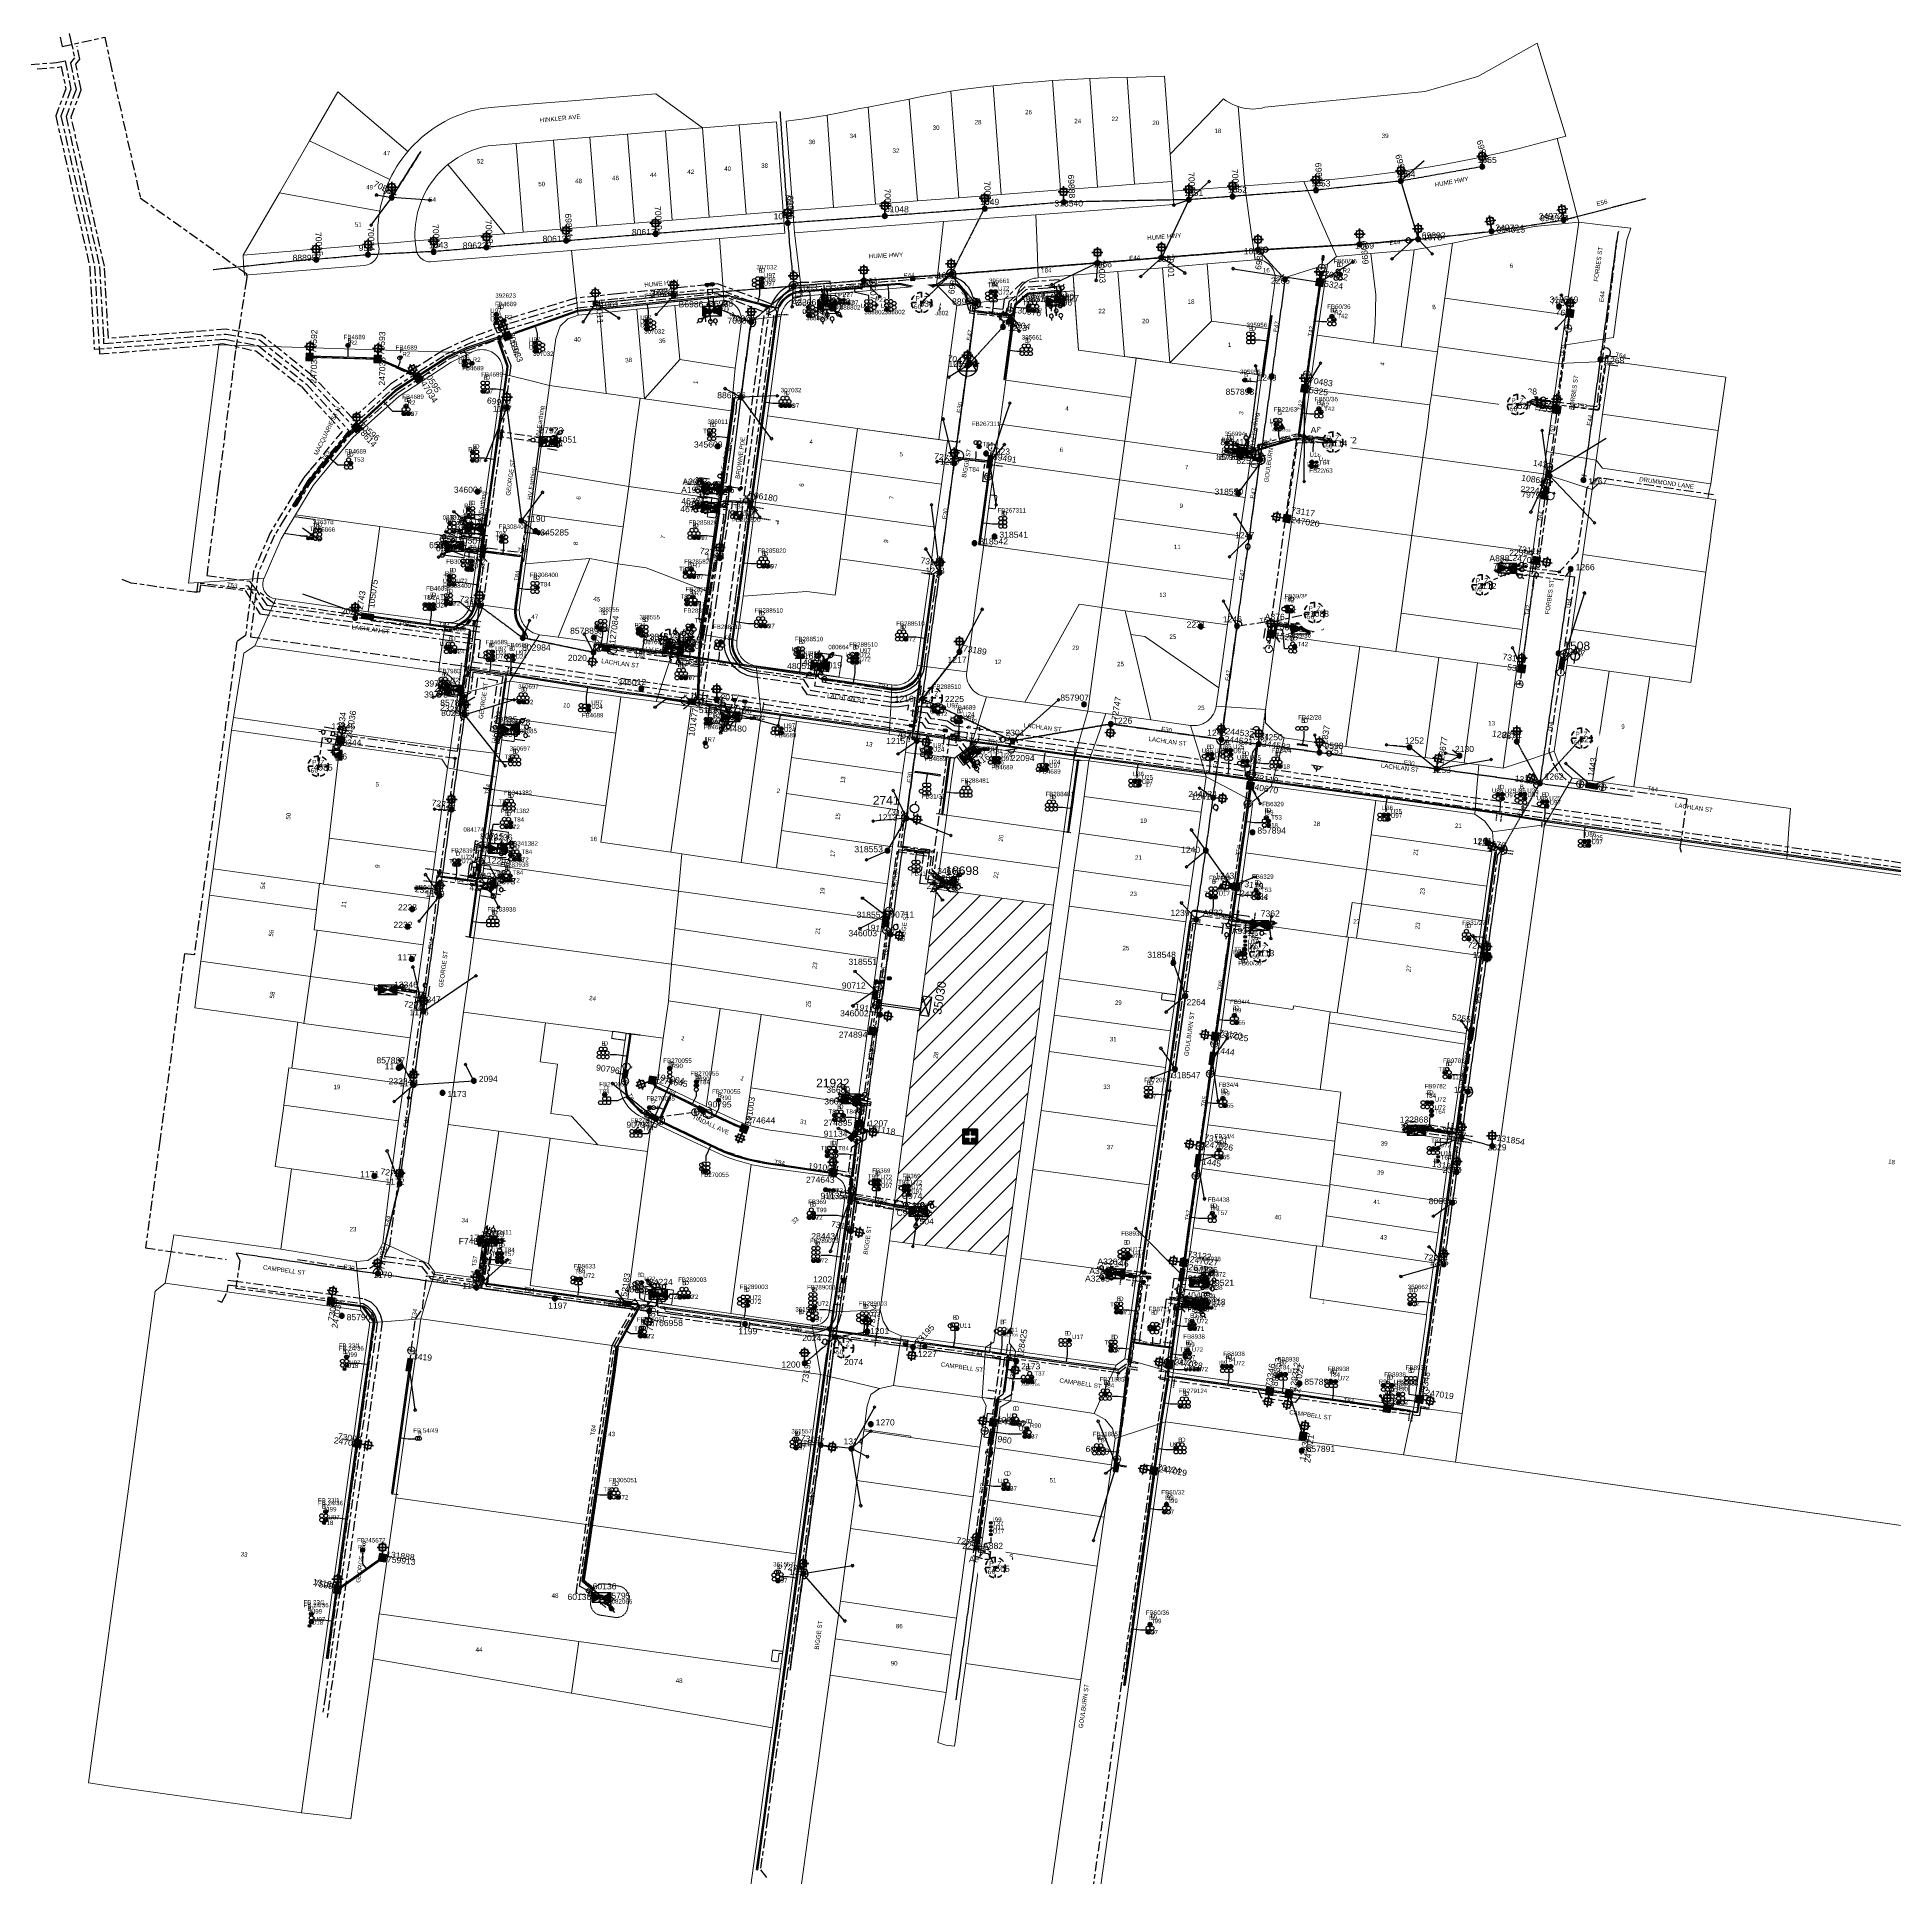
# Model space of a CAD drawing. Header units: metres. Extents: x 307881 to 309377, y 6244646 to 6245709.
# Drawn here: x 308103 to 308860, y 6244757 to 6245507 of the extents above; entities that cross this region are included whole.
import ezdxf
from ezdxf.enums import TextEntityAlignment as Align

# ---------------------------------------------------------------- set-up
doc = ezdxf.new("R2010")
doc.units = ezdxf.units.M
for name, pattern in [('Cable Exist OH', [1, 1, 0]), ('Cable Exist UG', [8.2, 4, -1.2, 1.8, -1.2]), ('Dash', [5, 3, -2]), ('DASHED', [0.75, 0.5, -0.25]), ('HIDDEN', [0.375, 0.25, -0.125]), ('HIDDEN2', [0.1875, 0.125, -0.0625])]:
    doc.linetypes.add(name, pattern=pattern)
doc.layers.get('0').update_dxf_attribs({"color": 6})
for name, color, linetype in [('_User Miscellaneous1', 7, 'Continuous'), ('_User Miscellaneous7', 7, 'Continuous'), ('_User Miscellaneous9', 7, 'Continuous'), ('Duct_SP_EXT', 7, 'Continuous'), ('Duct_SP_NEW', 2, 'Continuous'), ('Equip_HV_EXT', 7, 'Continuous'), ('Equip_LV_EXT', 7, 'Continuous'), ('Equip_SL_EXT', 7, 'Continuous'), ('Equip_SP_HV_EXT', 7, 'Continuous'), ('Equip_SP_HV_NEW', 2, 'Continuous'), ('Equip_SP_LV_EXT', 7, 'Continuous'), ('Equip_SP_SL_EXT', 7, 'Continuous'), ('Mains_HV_EXT', 7, 'Continuous'), ('Mains_LV_EXT', 7, 'Continuous'), ('Mains_LV_SL_EXT', 7, 'Continuous'), ('Mains_SL_EXT', 7, 'Continuous'), ('Services_SP_EXT', 7, 'Continuous'), ('Sub_SP_EXT', 7, 'Continuous'), ('Sub_SP_TR_HV_LV_EXT', 7, 'Continuous'), ('SupportsOH_SP_TR_HV_LV_SL_EXT', 7, 'Continuous'), ('SupportsUG_SP_LV_EXT', 7, 'Continuous'), ('SupportsUG_SP_LV_SL_EXT', 7, 'Continuous'), ('Trench_SP_EXT', 7, 'Continuous')]:
    doc.layers.add(name, color=color, linetype=linetype)
for name, color, linetype, lineweight in [('Cadastre Buildings_SP_EXT', 9, 'Continuous', 5), ('Cadastre Land Parcels_SP_EXT', 9, 'Continuous', 5), ('Cadastre Other Property_SP_EXT', 9, 'HIDDEN', 5), ('Cadastre Roads_SP_EXT', 9, 'Continuous', 5)]:
    doc.layers.add(name, color=color, linetype=linetype, lineweight=lineweight)
doc.layers.add('UNKNOWN_FEATURES', color=1, linetype='DASHED', plot=False)
doc.styles.add('COLUMN_LABEL', font='arial.ttf')
doc.styles.add('HVSW_LABEL', font='arial.ttf')
doc.styles.add('iecARIAL', font='arial.ttf', dxfattribs={"height": 2})
doc.styles.add('iecNAME', font='times.ttf')
doc.styles.add('IESYMBOL1', font='isocp.shx')
doc.styles.add('POLE_LABEL', font='arial.ttf')
doc.styles.add('SLCP_LABEL', font='arial.ttf', dxfattribs={"height": 3.5})
doc.styles.get("Standard").update_dxf_attribs({"font": 'arial.ttf'})
doc.styles.add('SWITCH_LABEL', font='arial.ttf', dxfattribs={"height": 2.5})
doc.linetypes.add('Cable E UG', pattern='A,6,-0.5,["E",Standard,S=1.7,R=0,X=0.5,Y=-1],-2.9', length=9.4)

# ---------------------------------------------------------------- blocks, each defined once
blk = doc.blocks.new('SUB_PADMOUNT_EXT')
for points in [[(0, 0), (-3.84, 1.92), (-3.84, -1.92)], [(0, 0), (3.84, 1.92), (3.84, -1.92)]]:
    blk.add_hatch(color=256).paths.add_polyline_path(points)
for p, q in [((3.84, 1.92), (-3.84, -1.92)), ((-3.84, 1.92), (3.84, -1.92))]:
    blk.add_line(p, q)
blk.add_lwpolyline([(-3.84, -1.92), (3.84, -1.92), (3.84, 1.92), (-3.84, 1.92)], close=True)
for tag, height, flags, p in [('STREET_CODE', 0.2, 9, (1.5, 0)), ('ASSET_NUM', 2.5, 8, (2, 2)), ('CONSTRUCTED_VOLTAGE', 0.2, 9, (1.5, -0.2)), ('OPERATING_VOLTAGE', 0.2, 9, (1.5, -0.6)), ('ORIENTATION', 0.2, 9, (1.5, -0.8)), ('OWNED_BY', 0.2, 9, (1.5, -1)), ('OPERATED_BY', 0.2, 9, (1.5, -1.2)), ('SECONDARY_VOLTAGE', 0.2, 9, (1.5, -1.6)), ('STATE', 0.2, 9, (1.5, -1.8)), ('SUBSTATION_TYPE', 0.2, 9, (1.5, -2.2)), ('STREETNAME', 0.2, 9, (1.5, -3)), ('SUBURB', 0.2, 9, (1.5, -3.2)), ('Z', 0.2, 1, (1.5, -3.6)), ('NO_PHASES', 0.2, 9, (1.5, -0.4)), ('MAINTAINED_BY', 0.2, 9, (1.5, -1.4)), ('PARENT', 0.2, 9, (1.5, -2)), ('USAGE', 0.2, 9, (1.5, -2.4)), ('LEGEND', 0.2, 9, (1.5, -2.6)), ('LOCATION', 0.2, 9, (1.5, -2.8)), ('NOTES', 0.2, 9, (1.5, -3.4))]:
    blk.add_attdef(tag, text='', height=height, dxfattribs=dict(flags=flags)).set_placement(p, align=Align.MIDDLE_LEFT)
blk = doc.blocks.new('*U108')
for points in [[(0, 0), (-3.51, 2.48), (-4.09, -1.32)], [(0, 0), (4.09, 1.32), (3.51, -2.48)]]:
    blk.add_hatch(color=256).paths.add_polyline_path(points)
for p, q in [((4.09, 1.32), (-4.09, -1.32)), ((-3.51, 2.48), (3.51, -2.48))]:
    blk.add_line(p, q)
blk.add_lwpolyline([(-4.09, -1.32), (3.51, -2.48), (4.09, 1.32), (-3.51, 2.48)], close=True)
for tag, height, flags, p in [('STREET_CODE', 0.2, 9, (1.5, 0)), ('ASSET_NUM', 2.5, 8, (2, 2)), ('CONSTRUCTED_VOLTAGE', 0.2, 9, (1.5, -0.2)), ('OPERATING_VOLTAGE', 0.2, 9, (1.5, -0.6)), ('ORIENTATION', 0.2, 9, (1.5, -0.8)), ('OWNED_BY', 0.2, 9, (1.5, -1)), ('OPERATED_BY', 0.2, 9, (1.5, -1.2)), ('SECONDARY_VOLTAGE', 0.2, 9, (1.5, -1.6)), ('STATE', 0.2, 9, (1.5, -1.8)), ('SUBSTATION_TYPE', 0.2, 9, (1.5, -2.2)), ('STREETNAME', 0.2, 9, (1.5, -3)), ('SUBURB', 0.2, 9, (1.5, -3.2)), ('Z', 0.2, 1, (1.5, -3.6)), ('NO_PHASES', 0.2, 9, (1.5, -0.4)), ('MAINTAINED_BY', 0.2, 9, (1.5, -1.4)), ('PARENT', 0.2, 9, (1.5, -2)), ('USAGE', 0.2, 9, (1.5, -2.4)), ('LEGEND', 0.2, 9, (1.5, -2.6)), ('LOCATION', 0.2, 9, (1.5, -2.8)), ('NOTES', 0.2, 9, (1.5, -3.4))]:
    blk.add_attdef(tag, text='', height=height, dxfattribs=dict(flags=flags)).set_placement(p, align=Align.MIDDLE_LEFT)
blk = doc.blocks.new('SUB_POLE_EXT')
blk.add_wipeout([(0, 4.22), (0.42, 4.2), (0.83, 4.14), (1.21, 4.05), (1.62, 3.9), (1.99, 3.72), (2.35, 3.51), (2.68, 3.26), (2.99, 2.99), (3.28, 2.66), (3.52, 2.34), (3.76, 1.92), (3.9, 1.62), (4.04, 1.23), (4.18, 0.63), (4.22, 0), (4.18, -0.61), (4.06, -1.15), (3.9, -1.62), (3.58, -2.24), (3.22, -2.73), (2.97, -3.01), (2.68, -3.26), (2.36, -3.5), (2, -3.72), (1.64, -3.89), (1.25, -4.03), (0.82, -4.14), (0.42, -4.2), (0, -4.22), (-0.41, -4.2), (-0.8, -4.15), (-1.21, -4.05), (-1.62, -3.9), (-1.99, -3.73), (-2.35, -3.51), (-2.68, -3.26), (-2.96, -3.02), (-3.23, -2.72), (-3.51, -2.35), (-3.71, -2.01), (-3.91, -1.6), (-4.05, -1.21), (-4.16, -0.76), (-4.22, -0.14), (-4.21, 0.39), (-4.14, 0.83), (-4.03, 1.27), (-3.9, 1.63), (-3.71, 2.02), (-3.5, 2.37), (-3.28, 2.67), (-2.99, 2.99), (-2.68, 3.27), (-2.33, 3.52), (-1.98, 3.73), (-1.63, 3.9), (-1.2, 4.05), (-0.78, 4.15), (-0.4, 4.21)])
blk.add_line((2.16, 0.48), (2.16, 0.48, 0))
blk.add_lwpolyline([(-4.22, 0, 1), (4.22, 0, 1)], format="xyb", close=True)
blk.add_lwpolyline([(2.14, 0.52), (0, 4.22), (-3.66, -2.11), (3.66, -2.11)], close=True)
for tag, height, flags, p in [('STREET_CODE', 0.2, 9, (1.5, 0)), ('ASSET_NUM', 2.5, 8, (2, 2)), ('CONSTRUCTED_VOLTAGE', 0.2, 9, (1.5, -0.2)), ('OPERATING_VOLTAGE', 0.2, 9, (1.5, -0.6)), ('OPERATED_BY', 0.2, 9, (1.5, -0.8)), ('ORIENTATION', 0.2, 9, (1.5, -1.2)), ('OWNED_BY', 0.2, 9, (1.5, -1.4)), ('SECONDARY_VOLTAGE', 0.2, 9, (1.5, -1.6)), ('STATE', 0.2, 9, (1.5, -1.8)), ('SUBSTATION_TYPE', 0.2, 9, (1.5, -2)), ('STREETNAME', 0.2, 9, (1.5, -2.8)), ('SUBURB', 0.2, 9, (1.5, -3)), ('Z', 0.2, 1, (1.5, -3.4)), ('NO_PHASES', 0.2, 9, (1.5, -0.4)), ('MAINTAINED_BY', 0.2, 9, (1.5, -1)), ('USAGE', 0.2, 9, (1.5, -2.2)), ('LEGEND', 0.2, 9, (1.5, -2.4)), ('LOCATION', 0.2, 9, (1.5, -2.6)), ('NOTES', 0.2, 9, (1.5, -3.2))]:
    blk.add_attdef(tag, text='', height=height, dxfattribs=dict(flags=flags)).set_placement(p, align=Align.MIDDLE_LEFT)
blk = doc.blocks.new('*U107')
for points in [[(0, 0), (-3.57, 2.38), (-4.05, -1.43)], [(0, 0), (4.05, 1.43), (3.57, -2.38)]]:
    blk.add_hatch(color=256).paths.add_polyline_path(points)
for p, q in [((4.05, 1.43), (-4.05, -1.43)), ((-3.57, 2.38), (3.57, -2.38))]:
    blk.add_line(p, q)
blk.add_lwpolyline([(-4.05, -1.43), (3.57, -2.38), (4.05, 1.43), (-3.57, 2.38)], close=True)
for tag, height, flags, p in [('STREET_CODE', 0.2, 9, (1.5, 0)), ('ASSET_NUM', 2.5, 8, (2, 2)), ('CONSTRUCTED_VOLTAGE', 0.2, 9, (1.5, -0.2)), ('OPERATING_VOLTAGE', 0.2, 9, (1.5, -0.6)), ('ORIENTATION', 0.2, 9, (1.5, -0.8)), ('OWNED_BY', 0.2, 9, (1.5, -1)), ('OPERATED_BY', 0.2, 9, (1.5, -1.2)), ('SECONDARY_VOLTAGE', 0.2, 9, (1.5, -1.6)), ('STATE', 0.2, 9, (1.5, -1.8)), ('SUBSTATION_TYPE', 0.2, 9, (1.5, -2.2)), ('STREETNAME', 0.2, 9, (1.5, -3)), ('SUBURB', 0.2, 9, (1.5, -3.2)), ('Z', 0.2, 1, (1.5, -3.6)), ('NO_PHASES', 0.2, 9, (1.5, -0.4)), ('MAINTAINED_BY', 0.2, 9, (1.5, -1.4)), ('PARENT', 0.2, 9, (1.5, -2)), ('USAGE', 0.2, 9, (1.5, -2.4)), ('LEGEND', 0.2, 9, (1.5, -2.6)), ('LOCATION', 0.2, 9, (1.5, -2.8)), ('NOTES', 0.2, 9, (1.5, -3.4))]:
    blk.add_attdef(tag, text='', height=height, dxfattribs=dict(flags=flags)).set_placement(p, align=Align.MIDDLE_LEFT)
blk = doc.blocks.new('*U106')
for points in [[(0, 0), (-3.97, 1.63), (-3.68, -2.2)], [(0, 0), (3.68, 2.2), (3.97, -1.63)]]:
    blk.add_hatch(color=256).paths.add_polyline_path(points)
for p, q in [((-3.97, 1.63), (3.97, -1.63)), ((3.68, 2.2), (-3.68, -2.2))]:
    blk.add_line(p, q)
blk.add_lwpolyline([(-3.68, -2.2), (3.97, -1.63), (3.68, 2.2), (-3.97, 1.63)], close=True)
for tag, height, flags, p in [('STREET_CODE', 0.2, 9, (1.5, 0)), ('ASSET_NUM', 2.5, 8, (2, 2)), ('CONSTRUCTED_VOLTAGE', 0.2, 9, (1.5, -0.2)), ('OPERATING_VOLTAGE', 0.2, 9, (1.5, -0.6)), ('ORIENTATION', 0.2, 9, (1.5, -0.8)), ('OWNED_BY', 0.2, 9, (1.5, -1)), ('OPERATED_BY', 0.2, 9, (1.5, -1.2)), ('SECONDARY_VOLTAGE', 0.2, 9, (1.5, -1.6)), ('STATE', 0.2, 9, (1.5, -1.8)), ('SUBSTATION_TYPE', 0.2, 9, (1.5, -2.2)), ('STREETNAME', 0.2, 9, (1.5, -3)), ('SUBURB', 0.2, 9, (1.5, -3.2)), ('Z', 0.2, 1, (1.5, -3.6)), ('NO_PHASES', 0.2, 9, (1.5, -0.4)), ('MAINTAINED_BY', 0.2, 9, (1.5, -1.4)), ('PARENT', 0.2, 9, (1.5, -2)), ('USAGE', 0.2, 9, (1.5, -2.4)), ('LEGEND', 0.2, 9, (1.5, -2.6)), ('LOCATION', 0.2, 9, (1.5, -2.8)), ('NOTES', 0.2, 9, (1.5, -3.4))]:
    blk.add_attdef(tag, text='', height=height, dxfattribs=dict(flags=flags)).set_placement(p, align=Align.MIDDLE_LEFT)
blk = doc.blocks.new('*U109')
for points in [[(0, 0), (-3.59, 2.36), (-4.04, -1.45)], [(0, 0), (4.04, 1.45), (3.59, -2.36)]]:
    blk.add_hatch(color=256).paths.add_polyline_path(points)
for p, q in [((4.04, 1.45), (-4.04, -1.45)), ((-3.59, 2.36), (3.59, -2.36))]:
    blk.add_line(p, q)
blk.add_lwpolyline([(-4.04, -1.45), (3.59, -2.36), (4.04, 1.45), (-3.59, 2.36)], close=True)
for tag, height, flags, p in [('STREET_CODE', 0.2, 9, (1.5, 0)), ('ASSET_NUM', 2.5, 8, (2, 2)), ('CONSTRUCTED_VOLTAGE', 0.2, 9, (1.5, -0.2)), ('OPERATING_VOLTAGE', 0.2, 9, (1.5, -0.6)), ('ORIENTATION', 0.2, 9, (1.5, -0.8)), ('OWNED_BY', 0.2, 9, (1.5, -1)), ('OPERATED_BY', 0.2, 9, (1.5, -1.2)), ('SECONDARY_VOLTAGE', 0.2, 9, (1.5, -1.6)), ('STATE', 0.2, 9, (1.5, -1.8)), ('SUBSTATION_TYPE', 0.2, 9, (1.5, -2.2)), ('STREETNAME', 0.2, 9, (1.5, -3)), ('SUBURB', 0.2, 9, (1.5, -3.2)), ('Z', 0.2, 1, (1.5, -3.6)), ('NO_PHASES', 0.2, 9, (1.5, -0.4)), ('MAINTAINED_BY', 0.2, 9, (1.5, -1.4)), ('PARENT', 0.2, 9, (1.5, -2)), ('USAGE', 0.2, 9, (1.5, -2.4)), ('LEGEND', 0.2, 9, (1.5, -2.6)), ('LOCATION', 0.2, 9, (1.5, -2.8)), ('NOTES', 0.2, 9, (1.5, -3.4))]:
    blk.add_attdef(tag, text='', height=height, dxfattribs=dict(flags=flags)).set_placement(p, align=Align.MIDDLE_LEFT)
blk = doc.blocks.new('COLUMN_EXT')
blk.add_hatch(color=256).paths.add_polyline_path([(-1.49, 1.48), (-1.49, -1.49), (1.48, -1.49), (1.48, 1.48)])
blk.add_lwpolyline([(-1.49, -1.49), (1.48, -1.49), (1.48, 1.48), (-1.49, 1.48)], close=True)
for tag, height, style, flags, p in [('STRUCTURE_PLANT_NUMBER', 0.2, 'POLE_LABEL', 9, (1.81, 0.03)), ('ASSET_NUM', 2.5, 'COLUMN_LABEL', 8, (2, 2)), ('STREET_CODE', 0.2, 'COLUMN_LABEL', 9, (1.81, -0.2))]:
    blk.add_attdef(tag, text='', height=height, dxfattribs=dict(style=style, flags=flags)).set_placement(p, align=Align.MIDDLE_LEFT)
at = {"flags": 1}
blk.add_attdef('Z', (1.81, -2.35), '', height=0.2, dxfattribs=at)
at = {"flags": 9}
for tag, p in [('COLUMN_TYPE', (1.81, -0.4)), ('OWNED_BY', (1.81, -0.6)), ('STATE', (1.81, -0.8)), ('USAGE', (1.81, -1)), ('STREETNAME', (1.81, -1.6)), ('SUBURB', (1.81, -1.8)), ('LEGEND', (1.81, -1.2)), ('LOCATION', (1.81, -1.4)), ('NOTES', (1.81, -2))]:
    blk.add_attdef(tag, text='', height=0.2, dxfattribs=at).set_placement(p, align=Align.MIDDLE_LEFT)
blk = doc.blocks.new('PILLAR_EXT')
blk.add_hatch(color=256).paths.add_polyline_path([(-2.475, 0.99), (-2.475, -0.99), (2.475, -0.99), (2.475, 0.99)])
blk.add_lwpolyline([(-2.475, -0.99), (2.475, -0.99), (2.475, 0.99), (-2.475, 0.99)], close=True)
for tag, p, flags in [('OWNED_BY', (0, -0.2), 9), ('STATE', (0, -0.4), 9), ('SUPPORT_TYPE', (0, -0.6), 9), ('STREETNAME', (0, -1.8), 9), ('SUBURB', (0, -2), 1), ('USAGE', (0, -0.8), 9), ('LEGEND', (0, -1), 9), ('LOCATION', (0, -1.2), 9), ('NOTES', (0, -1.4), 9), ('PARENT', (0, -1.6), 9)]:
    blk.add_attdef(tag, p, '', height=0.2, dxfattribs=dict(flags=flags))
at = {"style": 'iecARIAL', "flags": 8}
blk.add_attdef('ASSET_NUM', (1.5, 3.5), '', height=2.5, dxfattribs=at)
blk = doc.blocks.new('DUCT_EXT')
blk.add_circle((0, 0.8), 0.8)
at = {"flags": 1}
blk.add_attdef('Z', (0, 0), '', height=0.2, dxfattribs=at)
at = {"flags": 9}
for tag, p in [('DUCT_CODE', (0, 0)), ('XSECT_TYPE', (0, -0.2)), ('STATE', (0, -0.6)), ('FB_REFERENCE', (0, -0.4)), ('NOTES', (0, -0.8))]:
    blk.add_attdef(tag, text='', height=0.2, dxfattribs=at).set_placement(p, align=Align.MIDDLE_LEFT)
blk = doc.blocks.new('LV_OH_LINKS_OPEN_EXT')
for p, q in [((-0.17, 4.97), (-0.17, 5.46)), ((-0.17, 3), (-0.17, 2.5)), ((0.17, 4.97), (0.17, 5.46)), ((0.17, 3), (0.17, 2.5))]:
    blk.add_line(p, q)
blk.add_lwpolyline([(0, 2.99, 1), (0, 4.98, 1)], format="xyb", close=True)
at = {"flags": 9}
for tag, p in [('ACTUAL_STATUS', (0, 0)), ('CONSTRUCTED_VOLTAGE', (0, -0.2)), ('OPERATING_VOLTAGE', (0, -0.6)), ('ORIENTATION', (0, -0.8)), ('OWNED_BY', (0, -1)), ('STATE', (0, -1.2)), ('SWITCH_TYPE', (0, -1.4)), ('NO_PHASES', (0, -0.4)), ('USAGE', (0, -1.6)), ('LEGEND', (0, -1.8)), ('NOTES', (0, -2))]:
    blk.add_attdef(tag, text='', height=0.2, dxfattribs=at).set_placement(p, align=Align.MIDDLE_LEFT)
at = {"flags": 1}
blk.add_attdef('Z', (0, 0), '', height=0.2, dxfattribs=at)
blk = doc.blocks.new('*U81')
for p, q in [((-2.18, 4.65), (-2.37, 5.1)), ((-1.87, 4.78), (-2.07, 5.23)), ((-1.4, 2.84), (-1.2, 2.38)), ((-1.1, 2.97), (-0.9, 2.51))]:
    blk.add_line(p, q)
blk.add_lwpolyline([(-1.24, 2.89, 1), (-2.03, 4.72, 1)], format="xyb", close=True)
at = {"flags": 9}
for tag, p in [('ACTUAL_STATUS', (0, 0)), ('CONSTRUCTED_VOLTAGE', (0, -0.2)), ('OPERATING_VOLTAGE', (0, -0.6)), ('ORIENTATION', (0, -0.8)), ('OWNED_BY', (0, -1)), ('STATE', (0, -1.2)), ('SWITCH_TYPE', (0, -1.4)), ('NO_PHASES', (0, -0.4)), ('USAGE', (0, -1.6)), ('LEGEND', (0, -1.8)), ('NOTES', (0, -2))]:
    blk.add_attdef(tag, text='', height=0.2, dxfattribs=at).set_placement(p, align=Align.MIDDLE_LEFT)
at = {"flags": 1}
blk.add_attdef('Z', (0, 0), '', height=0.2, dxfattribs=at)
blk = doc.blocks.new('*U98')
for p, q in [((0.85, 3.67), (0.72, 3.19)), ((1.17, 3.58), (1.04, 3.1)), ((1.38, 5.56), (1.52, 6.04)), ((1.7, 5.47), (1.84, 5.95))]:
    blk.add_line(p, q)
blk.add_lwpolyline([(1.01, 3.61, 1), (1.55, 5.53, 1)], format="xyb", close=True)
at = {"flags": 9}
for tag, p in [('ACTUAL_STATUS', (0, 0)), ('CONSTRUCTED_VOLTAGE', (0, -0.2)), ('OPERATING_VOLTAGE', (0, -0.6)), ('ORIENTATION', (0, -0.8)), ('OWNED_BY', (0, -1)), ('STATE', (0, -1.2)), ('SWITCH_TYPE', (0, -1.4)), ('NO_PHASES', (0, -0.4)), ('USAGE', (0, -1.6)), ('LEGEND', (0, -1.8)), ('NOTES', (0, -2))]:
    blk.add_attdef(tag, text='', height=0.2, dxfattribs=at).set_placement(p, align=Align.MIDDLE_LEFT)
at = {"flags": 1}
blk.add_attdef('Z', (0, 0), '', height=0.2, dxfattribs=at)
blk = doc.blocks.new('*U74')
for p, q in [((1.05, 2.6), (0.84, 2.15)), ((1.35, 2.45), (1.14, 2)), ((1.9, 4.37), (2.11, 4.82)), ((2.19, 4.23), (2.41, 4.68))]:
    blk.add_line(p, q)
blk.add_lwpolyline([(1.2, 2.51, 1), (2.05, 4.31, 1)], format="xyb", close=True)
at = {"flags": 9}
for tag, p in [('ACTUAL_STATUS', (0, 0)), ('CONSTRUCTED_VOLTAGE', (0, -0.2)), ('OPERATING_VOLTAGE', (0, -0.6)), ('ORIENTATION', (0, -0.8)), ('OWNED_BY', (0, -1)), ('STATE', (0, -1.2)), ('SWITCH_TYPE', (0, -1.4)), ('NO_PHASES', (0, -0.4)), ('USAGE', (0, -1.6)), ('LEGEND', (0, -1.8)), ('NOTES', (0, -2))]:
    blk.add_attdef(tag, text='', height=0.2, dxfattribs=at).set_placement(p, align=Align.MIDDLE_LEFT)
at = {"flags": 1}
blk.add_attdef('Z', (0, 0), '', height=0.2, dxfattribs=at)
blk = doc.blocks.new('LV_OH_LINKS_DISTFUSE_EXT')
for p, q in [((0, 0), (0.96, 0)), ((3.84, 0), (4.8, 0))]:
    blk.add_line(p, q)
blk.add_lwpolyline([(3.84, -1.2), (3.84, 1.2), (0.96, -1.2), (0.96, 1.2)], close=True)
at = {"flags": 9}
for tag, p in [('ACTUAL_STATUS', (0, 0)), ('CONSTRUCTED_VOLTAGE', (0, -0.2)), ('OPERATING_VOLTAGE', (0, -0.6)), ('ORIENTATION', (0, -0.8)), ('OWNED_BY', (0, -1)), ('STATE', (0, -1.2)), ('SWITCH_TYPE', (0, -1.4)), ('NO_PHASES', (0, -0.4)), ('USAGE', (0, -1.6)), ('NOTES', (0, -1.8))]:
    blk.add_attdef(tag, text='', height=0.2, dxfattribs=at).set_placement(p, align=Align.MIDDLE_LEFT)
at = {"flags": 1}
blk.add_attdef('Z', (0, 0), '', height=0.2, dxfattribs=at)
blk = doc.blocks.new('SL_LANTERN_EXT')
at = {"lineweight": 40}
for p, q in [((-2.25, 4.22), (2.25, 4.22)), ((-1.46, 5.68), (-1.06, 5.28)), ((-1.46, 2.76), (-1.06, 3.16)), ((0, 1.97), (0, 6.47)), ((0, 0), (0, 2.72)), ((1.46, 5.68), (1.06, 5.28)), ((1.46, 2.76), (1.06, 3.16))]:
    blk.add_line(p, q, dxfattribs=at)
blk.add_circle((0, 4.22), 1.5, dxfattribs=at)
at = {"color": 7, "style": 'iecARIAL', "flags": 8}
blk.add_attdef('ASSET_NUM', (1.5, 1.5), '', height=2.5, dxfattribs=at)
for tag, p, height, flags in [('OPERATING_VOLTAGE', (0.98, -1.65), 0.2, 9), ('ORIENTATION', (0.98, -1.85), 0.2, 9), ('OWNED_BY', (0.98, -2.05), 0.2, 9), ('STATE', (0.98, -2.25), 0.2, 9), ('CONSTRUCTED_VOLTAGE', (0.98, -0.65), 0.2, 9), ('CONTROL_TYPE', (0.98, -0.85), 0.2, 9), ('LANTERN_PURPOSE', (0.98, -1.05), 0.2, 9), ('LANTERN_TYPE', (0.98, -1.25), 0.2, 9), ('NO_PHASES', (0.98, -1.45), 0.2, 9), ('USAGE', (0.98, -2.45), 0.2, 9), ('CEXIST', (0.98, -2.65), 0.2, 9), ('CNEW', (0.98, -2.85), 0.2, 9), ('CNUMBER', (0.98, -3.05), 0.2, 9), ('CREMOVE', (0.98, -3.25), 0.2, 9), ('CREPLACE', (0.98, -3.45), 0.2, 9), ('LKINGHEIGHT', (0.98, -3.65), 0.2, 9), ('LBRACKET', (0.98, -3.85), 0.2, 9), ('LBRACKETVOCAB', (0.98, -4.05), 0.2, 9), ('LCATEGORY', (0.98, -4.25), 0.2, 9), ('LCHARGE1', (0.98, -4.45), 0.2, 9), ('LCHARGE1PERCENT', (0.98, -4.65), 0.2, 9), ('LCHARGE2', (0.98, -4.85), 0.2, 9), ('LCHARGE2PERCENT', (0.98, -5.05), 0.2, 9), ('LCHARGE3', (0.98, -5.25), 0.2, 9), ('LCHARGE3PERCENT', (0.98, -5.45), 0.2, 9), ('LEXIST', (0.98, -5.65), 0.2, 9), ('LLAMP', (0.98, -5.85), 0.2, 9), ('LLAMPVOCAB', (0.98, -6.05), 0.2, 9), ('LMAST', (0.98, -6.25), 0.2, 9), ('LMASTVOCAB', (0.98, -6.45), 0.2, 9), ('LNEW', (0.98, -6.65), 0.2, 9), ('LANTNUMBER', (0.98, -6.85), 0.2, 9), ('LOUTREACH', (0.98, -7.25), 0.2, 9), ('LOUTREACHVOCAB', (0.98, -7.45), 0.2, 9), ('LRATECODE', (0.98, -7.65), 0.2, 9), ('LNUMBER', (2.18, -3.25), 2.5, 8), ('STREETNAME', (0.98, -9.25), 0.2, 9), ('SUBURB', (0.98, -9.45), 0.2, 1), ('LREMOVE', (0.98, -7.85), 0.2, 9), ('LREPLACE', (0.98, -8.05), 0.2, 9), ('LTYPE', (0.98, -8.25), 0.2, 9), ('LTYPEVOCAB', (0.98, -8.45), 0.2, 9), ('LEGEND', (0.98, -8.65), 0.2, 9), ('LOCATION', (0.98, -8.85), 0.2, 9), ('NOTES', (0.98, -9.05), 0.2, 9)]:
    blk.add_attdef(tag, p, '', height=height, dxfattribs=dict(flags=flags))
blk = doc.blocks.new('*U100')
at = {"lineweight": 40}
for p, q in [((0, 0), (-0.45, -2.66)), ((1.51, -4.52), (-2.92, -3.76)), ((-2.39, -5.33), (-1.93, -5.01)), ((-1.9, -2.45), (-1.57, -2.91)), ((-0.33, -1.92), (-1.08, -6.36)), ((0.49, -5.82), (0.16, -5.36)), ((0.98, -2.94), (0.52, -3.27))]:
    blk.add_line(p, q, dxfattribs=at)
blk.add_circle((-0.7, -4.14), 1.5, dxfattribs=at)
at = {"color": 7, "style": 'iecARIAL', "flags": 8}
blk.add_attdef('ASSET_NUM', (1.5, 1.5), '', height=2.5, dxfattribs=at)
for tag, p, height, flags in [('OPERATING_VOLTAGE', (0.98, -1.65), 0.2, 9), ('ORIENTATION', (0.98, -1.85), 0.2, 9), ('OWNED_BY', (0.98, -2.05), 0.2, 9), ('STATE', (0.98, -2.25), 0.2, 9), ('CONSTRUCTED_VOLTAGE', (0.98, -0.65), 0.2, 9), ('CONTROL_TYPE', (0.98, -0.85), 0.2, 9), ('LANTERN_PURPOSE', (0.98, -1.05), 0.2, 9), ('LANTERN_TYPE', (0.98, -1.25), 0.2, 9), ('NO_PHASES', (0.98, -1.45), 0.2, 9), ('USAGE', (0.98, -2.45), 0.2, 9), ('CEXIST', (0.98, -2.65), 0.2, 9), ('CNEW', (0.98, -2.85), 0.2, 9), ('CNUMBER', (0.98, -3.05), 0.2, 9), ('CREMOVE', (0.98, -3.25), 0.2, 9), ('CREPLACE', (0.98, -3.45), 0.2, 9), ('LKINGHEIGHT', (0.98, -3.65), 0.2, 9), ('LBRACKET', (0.98, -3.85), 0.2, 9), ('LBRACKETVOCAB', (0.98, -4.05), 0.2, 9), ('LCATEGORY', (0.98, -4.25), 0.2, 9), ('LCHARGE1', (0.98, -4.45), 0.2, 9), ('LCHARGE1PERCENT', (0.98, -4.65), 0.2, 9), ('LCHARGE2', (0.98, -4.85), 0.2, 9), ('LCHARGE2PERCENT', (0.98, -5.05), 0.2, 9), ('LCHARGE3', (0.98, -5.25), 0.2, 9), ('LCHARGE3PERCENT', (0.98, -5.45), 0.2, 9), ('LEXIST', (0.98, -5.65), 0.2, 9), ('LLAMP', (0.98, -5.85), 0.2, 9), ('LLAMPVOCAB', (0.98, -6.05), 0.2, 9), ('LMAST', (0.98, -6.25), 0.2, 9), ('LMASTVOCAB', (0.98, -6.45), 0.2, 9), ('LNEW', (0.98, -6.65), 0.2, 9), ('LANTNUMBER', (0.98, -6.85), 0.2, 9), ('LOUTREACH', (0.98, -7.25), 0.2, 9), ('LOUTREACHVOCAB', (0.98, -7.45), 0.2, 9), ('LRATECODE', (0.98, -7.65), 0.2, 9), ('LNUMBER', (2.18, -3.25), 2.5, 8), ('STREETNAME', (0.98, -9.25), 0.2, 9), ('SUBURB', (0.98, -9.45), 0.2, 1), ('LREMOVE', (0.98, -7.85), 0.2, 9), ('LREPLACE', (0.98, -8.05), 0.2, 9), ('LTYPE', (0.98, -8.25), 0.2, 9), ('LTYPEVOCAB', (0.98, -8.45), 0.2, 9), ('LEGEND', (0.98, -8.65), 0.2, 9), ('LOCATION', (0.98, -8.85), 0.2, 9), ('NOTES', (0.98, -9.05), 0.2, 9)]:
    blk.add_attdef(tag, p, '', height=height, dxfattribs=dict(flags=flags))
blk = doc.blocks.new('*U75')
at = {"lineweight": 40}
for p, q in [((0, 0), (1.95, -0.32)), ((2.23, 1.11), (2.55, 0.65)), ((3.79, 1.65), (3.06, -2.79)), ((5.1, 0.63), (4.65, 0.3)), ((1.21, -0.2), (5.64, -0.94)), ((1.75, -1.77), (2.2, -1.44)), ((4.62, -2.25), (4.3, -1.79))]:
    blk.add_line(p, q, dxfattribs=at)
blk.add_circle((3.43, -0.57), 1.5, dxfattribs=at)
at = {"color": 7, "style": 'iecARIAL', "flags": 8}
blk.add_attdef('ASSET_NUM', (1.5, 1.5), '', height=2.5, dxfattribs=at)
for tag, p, height, flags in [('OPERATING_VOLTAGE', (0.98, -1.65), 0.2, 9), ('ORIENTATION', (0.98, -1.85), 0.2, 9), ('OWNED_BY', (0.98, -2.05), 0.2, 9), ('STATE', (0.98, -2.25), 0.2, 9), ('CONSTRUCTED_VOLTAGE', (0.98, -0.65), 0.2, 9), ('CONTROL_TYPE', (0.98, -0.85), 0.2, 9), ('LANTERN_PURPOSE', (0.98, -1.05), 0.2, 9), ('LANTERN_TYPE', (0.98, -1.25), 0.2, 9), ('NO_PHASES', (0.98, -1.45), 0.2, 9), ('USAGE', (0.98, -2.45), 0.2, 9), ('CEXIST', (0.98, -2.65), 0.2, 9), ('CNEW', (0.98, -2.85), 0.2, 9), ('CNUMBER', (0.98, -3.05), 0.2, 9), ('CREMOVE', (0.98, -3.25), 0.2, 9), ('CREPLACE', (0.98, -3.45), 0.2, 9), ('LKINGHEIGHT', (0.98, -3.65), 0.2, 9), ('LBRACKET', (0.98, -3.85), 0.2, 9), ('LBRACKETVOCAB', (0.98, -4.05), 0.2, 9), ('LCATEGORY', (0.98, -4.25), 0.2, 9), ('LCHARGE1', (0.98, -4.45), 0.2, 9), ('LCHARGE1PERCENT', (0.98, -4.65), 0.2, 9), ('LCHARGE2', (0.98, -4.85), 0.2, 9), ('LCHARGE2PERCENT', (0.98, -5.05), 0.2, 9), ('LCHARGE3', (0.98, -5.25), 0.2, 9), ('LCHARGE3PERCENT', (0.98, -5.45), 0.2, 9), ('LEXIST', (0.98, -5.65), 0.2, 9), ('LLAMP', (0.98, -5.85), 0.2, 9), ('LLAMPVOCAB', (0.98, -6.05), 0.2, 9), ('LMAST', (0.98, -6.25), 0.2, 9), ('LMASTVOCAB', (0.98, -6.45), 0.2, 9), ('LNEW', (0.98, -6.65), 0.2, 9), ('LANTNUMBER', (0.98, -6.85), 0.2, 9), ('LOUTREACH', (0.98, -7.25), 0.2, 9), ('LOUTREACHVOCAB', (0.98, -7.45), 0.2, 9), ('LRATECODE', (0.98, -7.65), 0.2, 9), ('LNUMBER', (2.18, -3.25), 2.5, 8), ('STREETNAME', (0.98, -9.25), 0.2, 9), ('SUBURB', (0.98, -9.45), 0.2, 1), ('LREMOVE', (0.98, -7.85), 0.2, 9), ('LREPLACE', (0.98, -8.05), 0.2, 9), ('LTYPE', (0.98, -8.25), 0.2, 9), ('LTYPEVOCAB', (0.98, -8.45), 0.2, 9), ('LEGEND', (0.98, -8.65), 0.2, 9), ('LOCATION', (0.98, -8.85), 0.2, 9), ('NOTES', (0.98, -9.05), 0.2, 9)]:
    blk.add_attdef(tag, p, '', height=height, dxfattribs=dict(flags=flags))
blk = doc.blocks.new('*U82')
at = {"lineweight": 40}
for p, q in [((0, 0), (-0.24, -1.94)), ((1.81, -3.7), (-2.66, -3.15)), ((-2.05, -4.69), (-1.61, -4.35)), ((-1.69, -1.8), (-1.35, -2.24)), ((-0.15, -1.19), (-0.7, -5.66)), ((0.84, -5.05), (0.5, -4.61)), ((1.2, -2.16), (0.76, -2.5))]:
    blk.add_line(p, q, dxfattribs=at)
blk.add_circle((-0.43, -3.42), 1.5, dxfattribs=at)
at = {"color": 7, "style": 'iecARIAL', "flags": 8}
blk.add_attdef('ASSET_NUM', (1.5, 1.5), '', height=2.5, dxfattribs=at)
for tag, p, height, flags in [('OPERATING_VOLTAGE', (0.98, -1.65), 0.2, 9), ('ORIENTATION', (0.98, -1.85), 0.2, 9), ('OWNED_BY', (0.98, -2.05), 0.2, 9), ('STATE', (0.98, -2.25), 0.2, 9), ('CONSTRUCTED_VOLTAGE', (0.98, -0.65), 0.2, 9), ('CONTROL_TYPE', (0.98, -0.85), 0.2, 9), ('LANTERN_PURPOSE', (0.98, -1.05), 0.2, 9), ('LANTERN_TYPE', (0.98, -1.25), 0.2, 9), ('NO_PHASES', (0.98, -1.45), 0.2, 9), ('USAGE', (0.98, -2.45), 0.2, 9), ('CEXIST', (0.98, -2.65), 0.2, 9), ('CNEW', (0.98, -2.85), 0.2, 9), ('CNUMBER', (0.98, -3.05), 0.2, 9), ('CREMOVE', (0.98, -3.25), 0.2, 9), ('CREPLACE', (0.98, -3.45), 0.2, 9), ('LKINGHEIGHT', (0.98, -3.65), 0.2, 9), ('LBRACKET', (0.98, -3.85), 0.2, 9), ('LBRACKETVOCAB', (0.98, -4.05), 0.2, 9), ('LCATEGORY', (0.98, -4.25), 0.2, 9), ('LCHARGE1', (0.98, -4.45), 0.2, 9), ('LCHARGE1PERCENT', (0.98, -4.65), 0.2, 9), ('LCHARGE2', (0.98, -4.85), 0.2, 9), ('LCHARGE2PERCENT', (0.98, -5.05), 0.2, 9), ('LCHARGE3', (0.98, -5.25), 0.2, 9), ('LCHARGE3PERCENT', (0.98, -5.45), 0.2, 9), ('LEXIST', (0.98, -5.65), 0.2, 9), ('LLAMP', (0.98, -5.85), 0.2, 9), ('LLAMPVOCAB', (0.98, -6.05), 0.2, 9), ('LMAST', (0.98, -6.25), 0.2, 9), ('LMASTVOCAB', (0.98, -6.45), 0.2, 9), ('LNEW', (0.98, -6.65), 0.2, 9), ('LANTNUMBER', (0.98, -6.85), 0.2, 9), ('LOUTREACH', (0.98, -7.25), 0.2, 9), ('LOUTREACHVOCAB', (0.98, -7.45), 0.2, 9), ('LRATECODE', (0.98, -7.65), 0.2, 9), ('LNUMBER', (2.18, -3.25), 2.5, 8), ('STREETNAME', (0.98, -9.25), 0.2, 9), ('SUBURB', (0.98, -9.45), 0.2, 1), ('LREMOVE', (0.98, -7.85), 0.2, 9), ('LREPLACE', (0.98, -8.05), 0.2, 9), ('LTYPE', (0.98, -8.25), 0.2, 9), ('LTYPEVOCAB', (0.98, -8.45), 0.2, 9), ('LEGEND', (0.98, -8.65), 0.2, 9), ('LOCATION', (0.98, -8.85), 0.2, 9), ('NOTES', (0.98, -9.05), 0.2, 9)]:
    blk.add_attdef(tag, p, '', height=height, dxfattribs=dict(flags=flags))
blk = doc.blocks.new('*U104')
at = {"lineweight": 40}
for p, q in [((0, 0), (3.22, -0.53)), ((3.49, 0.9), (3.82, 0.45)), ((5.06, 1.45), (4.33, -2.99)), ((6.37, 0.43), (5.91, 0.1)), ((2.47, -0.41), (6.91, -1.14)), ((3.02, -1.97), (3.47, -1.65)), ((5.9, -2.45), (5.57, -1.99))]:
    blk.add_line(p, q, dxfattribs=at)
blk.add_circle((4.69, -0.77), 1.5, dxfattribs=at)
at = {"color": 7, "style": 'iecARIAL', "flags": 8}
blk.add_attdef('ASSET_NUM', (1.5, 1.5), '', height=2.5, dxfattribs=at)
for tag, p, height, flags in [('OPERATING_VOLTAGE', (0.98, -1.65), 0.2, 9), ('ORIENTATION', (0.98, -1.85), 0.2, 9), ('OWNED_BY', (0.98, -2.05), 0.2, 9), ('STATE', (0.98, -2.25), 0.2, 9), ('CONSTRUCTED_VOLTAGE', (0.98, -0.65), 0.2, 9), ('CONTROL_TYPE', (0.98, -0.85), 0.2, 9), ('LANTERN_PURPOSE', (0.98, -1.05), 0.2, 9), ('LANTERN_TYPE', (0.98, -1.25), 0.2, 9), ('NO_PHASES', (0.98, -1.45), 0.2, 9), ('USAGE', (0.98, -2.45), 0.2, 9), ('CEXIST', (0.98, -2.65), 0.2, 9), ('CNEW', (0.98, -2.85), 0.2, 9), ('CNUMBER', (0.98, -3.05), 0.2, 9), ('CREMOVE', (0.98, -3.25), 0.2, 9), ('CREPLACE', (0.98, -3.45), 0.2, 9), ('LKINGHEIGHT', (0.98, -3.65), 0.2, 9), ('LBRACKET', (0.98, -3.85), 0.2, 9), ('LBRACKETVOCAB', (0.98, -4.05), 0.2, 9), ('LCATEGORY', (0.98, -4.25), 0.2, 9), ('LCHARGE1', (0.98, -4.45), 0.2, 9), ('LCHARGE1PERCENT', (0.98, -4.65), 0.2, 9), ('LCHARGE2', (0.98, -4.85), 0.2, 9), ('LCHARGE2PERCENT', (0.98, -5.05), 0.2, 9), ('LCHARGE3', (0.98, -5.25), 0.2, 9), ('LCHARGE3PERCENT', (0.98, -5.45), 0.2, 9), ('LEXIST', (0.98, -5.65), 0.2, 9), ('LLAMP', (0.98, -5.85), 0.2, 9), ('LLAMPVOCAB', (0.98, -6.05), 0.2, 9), ('LMAST', (0.98, -6.25), 0.2, 9), ('LMASTVOCAB', (0.98, -6.45), 0.2, 9), ('LNEW', (0.98, -6.65), 0.2, 9), ('LANTNUMBER', (0.98, -6.85), 0.2, 9), ('LOUTREACH', (0.98, -7.25), 0.2, 9), ('LOUTREACHVOCAB', (0.98, -7.45), 0.2, 9), ('LRATECODE', (0.98, -7.65), 0.2, 9), ('LNUMBER', (2.18, -3.25), 2.5, 8), ('STREETNAME', (0.98, -9.25), 0.2, 9), ('SUBURB', (0.98, -9.45), 0.2, 1), ('LREMOVE', (0.98, -7.85), 0.2, 9), ('LREPLACE', (0.98, -8.05), 0.2, 9), ('LTYPE', (0.98, -8.25), 0.2, 9), ('LTYPEVOCAB', (0.98, -8.45), 0.2, 9), ('LEGEND', (0.98, -8.65), 0.2, 9), ('LOCATION', (0.98, -8.85), 0.2, 9), ('NOTES', (0.98, -9.05), 0.2, 9)]:
    blk.add_attdef(tag, p, '', height=height, dxfattribs=dict(flags=flags))
blk = doc.blocks.new('*U83')
at = {"lineweight": 40}
for p, q in [((0, 0), (-0.29, -2.17)), ((1.75, -3.95), (-2.71, -3.36)), ((-2.12, -4.91), (-1.67, -4.56)), ((-1.74, -2.02), (-1.39, -2.46)), ((-0.19, -1.42), (-0.77, -5.88)), ((0.78, -5.29), (0.43, -4.84)), ((1.16, -2.4), (0.71, -2.74))]:
    blk.add_line(p, q, dxfattribs=at)
blk.add_circle((-0.48, -3.65), 1.5, dxfattribs=at)
at = {"color": 7, "style": 'iecARIAL', "flags": 8}
blk.add_attdef('ASSET_NUM', (1.5, 1.5), '', height=2.5, dxfattribs=at)
for tag, p, height, flags in [('OPERATING_VOLTAGE', (0.98, -1.65), 0.2, 9), ('ORIENTATION', (0.98, -1.85), 0.2, 9), ('OWNED_BY', (0.98, -2.05), 0.2, 9), ('STATE', (0.98, -2.25), 0.2, 9), ('CONSTRUCTED_VOLTAGE', (0.98, -0.65), 0.2, 9), ('CONTROL_TYPE', (0.98, -0.85), 0.2, 9), ('LANTERN_PURPOSE', (0.98, -1.05), 0.2, 9), ('LANTERN_TYPE', (0.98, -1.25), 0.2, 9), ('NO_PHASES', (0.98, -1.45), 0.2, 9), ('USAGE', (0.98, -2.45), 0.2, 9), ('CEXIST', (0.98, -2.65), 0.2, 9), ('CNEW', (0.98, -2.85), 0.2, 9), ('CNUMBER', (0.98, -3.05), 0.2, 9), ('CREMOVE', (0.98, -3.25), 0.2, 9), ('CREPLACE', (0.98, -3.45), 0.2, 9), ('LKINGHEIGHT', (0.98, -3.65), 0.2, 9), ('LBRACKET', (0.98, -3.85), 0.2, 9), ('LBRACKETVOCAB', (0.98, -4.05), 0.2, 9), ('LCATEGORY', (0.98, -4.25), 0.2, 9), ('LCHARGE1', (0.98, -4.45), 0.2, 9), ('LCHARGE1PERCENT', (0.98, -4.65), 0.2, 9), ('LCHARGE2', (0.98, -4.85), 0.2, 9), ('LCHARGE2PERCENT', (0.98, -5.05), 0.2, 9), ('LCHARGE3', (0.98, -5.25), 0.2, 9), ('LCHARGE3PERCENT', (0.98, -5.45), 0.2, 9), ('LEXIST', (0.98, -5.65), 0.2, 9), ('LLAMP', (0.98, -5.85), 0.2, 9), ('LLAMPVOCAB', (0.98, -6.05), 0.2, 9), ('LMAST', (0.98, -6.25), 0.2, 9), ('LMASTVOCAB', (0.98, -6.45), 0.2, 9), ('LNEW', (0.98, -6.65), 0.2, 9), ('LANTNUMBER', (0.98, -6.85), 0.2, 9), ('LOUTREACH', (0.98, -7.25), 0.2, 9), ('LOUTREACHVOCAB', (0.98, -7.45), 0.2, 9), ('LRATECODE', (0.98, -7.65), 0.2, 9), ('LNUMBER', (2.18, -3.25), 2.5, 8), ('STREETNAME', (0.98, -9.25), 0.2, 9), ('SUBURB', (0.98, -9.45), 0.2, 1), ('LREMOVE', (0.98, -7.85), 0.2, 9), ('LREPLACE', (0.98, -8.05), 0.2, 9), ('LTYPE', (0.98, -8.25), 0.2, 9), ('LTYPEVOCAB', (0.98, -8.45), 0.2, 9), ('LEGEND', (0.98, -8.65), 0.2, 9), ('LOCATION', (0.98, -8.85), 0.2, 9), ('NOTES', (0.98, -9.05), 0.2, 9)]:
    blk.add_attdef(tag, p, '', height=height, dxfattribs=dict(flags=flags))
blk = doc.blocks.new('*U71')
at = {"lineweight": 40}
for p, q in [((0, 0), (2.87, -0.32)), ((3.07, 1.12), (3.42, 0.68)), ((4.61, 1.75), (4.11, -2.72)), ((5.97, 0.8), (5.53, 0.45)), ((2.12, -0.24), (6.59, -0.74)), ((2.75, -1.78), (3.19, -1.42)), ((5.65, -2.1), (5.29, -1.66))]:
    blk.add_line(p, q, dxfattribs=at)
blk.add_circle((4.36, -0.49), 1.5, dxfattribs=at)
at = {"color": 7, "style": 'iecARIAL', "flags": 8}
blk.add_attdef('ASSET_NUM', (1.5, 1.5), '', height=2.5, dxfattribs=at)
for tag, p, height, flags in [('OPERATING_VOLTAGE', (0.98, -1.65), 0.2, 9), ('ORIENTATION', (0.98, -1.85), 0.2, 9), ('OWNED_BY', (0.98, -2.05), 0.2, 9), ('STATE', (0.98, -2.25), 0.2, 9), ('CONSTRUCTED_VOLTAGE', (0.98, -0.65), 0.2, 9), ('CONTROL_TYPE', (0.98, -0.85), 0.2, 9), ('LANTERN_PURPOSE', (0.98, -1.05), 0.2, 9), ('LANTERN_TYPE', (0.98, -1.25), 0.2, 9), ('NO_PHASES', (0.98, -1.45), 0.2, 9), ('USAGE', (0.98, -2.45), 0.2, 9), ('CEXIST', (0.98, -2.65), 0.2, 9), ('CNEW', (0.98, -2.85), 0.2, 9), ('CNUMBER', (0.98, -3.05), 0.2, 9), ('CREMOVE', (0.98, -3.25), 0.2, 9), ('CREPLACE', (0.98, -3.45), 0.2, 9), ('LKINGHEIGHT', (0.98, -3.65), 0.2, 9), ('LBRACKET', (0.98, -3.85), 0.2, 9), ('LBRACKETVOCAB', (0.98, -4.05), 0.2, 9), ('LCATEGORY', (0.98, -4.25), 0.2, 9), ('LCHARGE1', (0.98, -4.45), 0.2, 9), ('LCHARGE1PERCENT', (0.98, -4.65), 0.2, 9), ('LCHARGE2', (0.98, -4.85), 0.2, 9), ('LCHARGE2PERCENT', (0.98, -5.05), 0.2, 9), ('LCHARGE3', (0.98, -5.25), 0.2, 9), ('LCHARGE3PERCENT', (0.98, -5.45), 0.2, 9), ('LEXIST', (0.98, -5.65), 0.2, 9), ('LLAMP', (0.98, -5.85), 0.2, 9), ('LLAMPVOCAB', (0.98, -6.05), 0.2, 9), ('LMAST', (0.98, -6.25), 0.2, 9), ('LMASTVOCAB', (0.98, -6.45), 0.2, 9), ('LNEW', (0.98, -6.65), 0.2, 9), ('LANTNUMBER', (0.98, -6.85), 0.2, 9), ('LOUTREACH', (0.98, -7.25), 0.2, 9), ('LOUTREACHVOCAB', (0.98, -7.45), 0.2, 9), ('LRATECODE', (0.98, -7.65), 0.2, 9), ('LNUMBER', (2.18, -3.25), 2.5, 8), ('STREETNAME', (0.98, -9.25), 0.2, 9), ('SUBURB', (0.98, -9.45), 0.2, 1), ('LREMOVE', (0.98, -7.85), 0.2, 9), ('LREPLACE', (0.98, -8.05), 0.2, 9), ('LTYPE', (0.98, -8.25), 0.2, 9), ('LTYPEVOCAB', (0.98, -8.45), 0.2, 9), ('LEGEND', (0.98, -8.65), 0.2, 9), ('LOCATION', (0.98, -8.85), 0.2, 9), ('NOTES', (0.98, -9.05), 0.2, 9)]:
    blk.add_attdef(tag, p, '', height=height, dxfattribs=dict(flags=flags))
blk = doc.blocks.new('*U86')
at = {"lineweight": 40}
for p, q in [((0, 0), (2.28, -0.31)), ((2.51, 1.13), (2.85, 0.68)), ((4.07, 1.71), (3.45, -2.75)), ((5.4, 0.73), (4.96, 0.39)), ((1.53, -0.21), (5.99, -0.82)), ((2.12, -1.76), (2.56, -1.42)), ((5.01, -2.16), (4.67, -1.71))]:
    blk.add_line(p, q, dxfattribs=at)
blk.add_circle((3.76, -0.52), 1.5, dxfattribs=at)
at = {"color": 7, "style": 'iecARIAL', "flags": 8}
blk.add_attdef('ASSET_NUM', (1.5, 1.5), '', height=2.5, dxfattribs=at)
for tag, p, height, flags in [('OPERATING_VOLTAGE', (0.98, -1.65), 0.2, 9), ('ORIENTATION', (0.98, -1.85), 0.2, 9), ('OWNED_BY', (0.98, -2.05), 0.2, 9), ('STATE', (0.98, -2.25), 0.2, 9), ('CONSTRUCTED_VOLTAGE', (0.98, -0.65), 0.2, 9), ('CONTROL_TYPE', (0.98, -0.85), 0.2, 9), ('LANTERN_PURPOSE', (0.98, -1.05), 0.2, 9), ('LANTERN_TYPE', (0.98, -1.25), 0.2, 9), ('NO_PHASES', (0.98, -1.45), 0.2, 9), ('USAGE', (0.98, -2.45), 0.2, 9), ('CEXIST', (0.98, -2.65), 0.2, 9), ('CNEW', (0.98, -2.85), 0.2, 9), ('CNUMBER', (0.98, -3.05), 0.2, 9), ('CREMOVE', (0.98, -3.25), 0.2, 9), ('CREPLACE', (0.98, -3.45), 0.2, 9), ('LKINGHEIGHT', (0.98, -3.65), 0.2, 9), ('LBRACKET', (0.98, -3.85), 0.2, 9), ('LBRACKETVOCAB', (0.98, -4.05), 0.2, 9), ('LCATEGORY', (0.98, -4.25), 0.2, 9), ('LCHARGE1', (0.98, -4.45), 0.2, 9), ('LCHARGE1PERCENT', (0.98, -4.65), 0.2, 9), ('LCHARGE2', (0.98, -4.85), 0.2, 9), ('LCHARGE2PERCENT', (0.98, -5.05), 0.2, 9), ('LCHARGE3', (0.98, -5.25), 0.2, 9), ('LCHARGE3PERCENT', (0.98, -5.45), 0.2, 9), ('LEXIST', (0.98, -5.65), 0.2, 9), ('LLAMP', (0.98, -5.85), 0.2, 9), ('LLAMPVOCAB', (0.98, -6.05), 0.2, 9), ('LMAST', (0.98, -6.25), 0.2, 9), ('LMASTVOCAB', (0.98, -6.45), 0.2, 9), ('LNEW', (0.98, -6.65), 0.2, 9), ('LANTNUMBER', (0.98, -6.85), 0.2, 9), ('LOUTREACH', (0.98, -7.25), 0.2, 9), ('LOUTREACHVOCAB', (0.98, -7.45), 0.2, 9), ('LRATECODE', (0.98, -7.65), 0.2, 9), ('LNUMBER', (2.18, -3.25), 2.5, 8), ('STREETNAME', (0.98, -9.25), 0.2, 9), ('SUBURB', (0.98, -9.45), 0.2, 1), ('LREMOVE', (0.98, -7.85), 0.2, 9), ('LREPLACE', (0.98, -8.05), 0.2, 9), ('LTYPE', (0.98, -8.25), 0.2, 9), ('LTYPEVOCAB', (0.98, -8.45), 0.2, 9), ('LEGEND', (0.98, -8.65), 0.2, 9), ('LOCATION', (0.98, -8.85), 0.2, 9), ('NOTES', (0.98, -9.05), 0.2, 9)]:
    blk.add_attdef(tag, p, '', height=height, dxfattribs=dict(flags=flags))
blk = doc.blocks.new('*U99')
at = {"lineweight": 40}
for p, q in [((0, 0), (-0.27, -2.31)), ((1.8, -4.05), (-2.67, -3.54)), ((-2.05, -5.08), (-1.61, -4.73)), ((-1.72, -2.18), (-1.37, -2.62)), ((-0.18, -1.56), (-0.69, -6.03)), ((0.85, -5.41), (0.5, -4.97)), ((1.18, -2.51), (0.74, -2.86))]:
    blk.add_line(p, q, dxfattribs=at)
blk.add_circle((-0.44, -3.8), 1.5, dxfattribs=at)
at = {"color": 7, "style": 'iecARIAL', "flags": 8}
blk.add_attdef('ASSET_NUM', (1.5, 1.5), '', height=2.5, dxfattribs=at)
for tag, p, height, flags in [('OPERATING_VOLTAGE', (0.98, -1.65), 0.2, 9), ('ORIENTATION', (0.98, -1.85), 0.2, 9), ('OWNED_BY', (0.98, -2.05), 0.2, 9), ('STATE', (0.98, -2.25), 0.2, 9), ('CONSTRUCTED_VOLTAGE', (0.98, -0.65), 0.2, 9), ('CONTROL_TYPE', (0.98, -0.85), 0.2, 9), ('LANTERN_PURPOSE', (0.98, -1.05), 0.2, 9), ('LANTERN_TYPE', (0.98, -1.25), 0.2, 9), ('NO_PHASES', (0.98, -1.45), 0.2, 9), ('USAGE', (0.98, -2.45), 0.2, 9), ('CEXIST', (0.98, -2.65), 0.2, 9), ('CNEW', (0.98, -2.85), 0.2, 9), ('CNUMBER', (0.98, -3.05), 0.2, 9), ('CREMOVE', (0.98, -3.25), 0.2, 9), ('CREPLACE', (0.98, -3.45), 0.2, 9), ('LKINGHEIGHT', (0.98, -3.65), 0.2, 9), ('LBRACKET', (0.98, -3.85), 0.2, 9), ('LBRACKETVOCAB', (0.98, -4.05), 0.2, 9), ('LCATEGORY', (0.98, -4.25), 0.2, 9), ('LCHARGE1', (0.98, -4.45), 0.2, 9), ('LCHARGE1PERCENT', (0.98, -4.65), 0.2, 9), ('LCHARGE2', (0.98, -4.85), 0.2, 9), ('LCHARGE2PERCENT', (0.98, -5.05), 0.2, 9), ('LCHARGE3', (0.98, -5.25), 0.2, 9), ('LCHARGE3PERCENT', (0.98, -5.45), 0.2, 9), ('LEXIST', (0.98, -5.65), 0.2, 9), ('LLAMP', (0.98, -5.85), 0.2, 9), ('LLAMPVOCAB', (0.98, -6.05), 0.2, 9), ('LMAST', (0.98, -6.25), 0.2, 9), ('LMASTVOCAB', (0.98, -6.45), 0.2, 9), ('LNEW', (0.98, -6.65), 0.2, 9), ('LANTNUMBER', (0.98, -6.85), 0.2, 9), ('LOUTREACH', (0.98, -7.25), 0.2, 9), ('LOUTREACHVOCAB', (0.98, -7.45), 0.2, 9), ('LRATECODE', (0.98, -7.65), 0.2, 9), ('LNUMBER', (2.18, -3.25), 2.5, 8), ('STREETNAME', (0.98, -9.25), 0.2, 9), ('SUBURB', (0.98, -9.45), 0.2, 1), ('LREMOVE', (0.98, -7.85), 0.2, 9), ('LREPLACE', (0.98, -8.05), 0.2, 9), ('LTYPE', (0.98, -8.25), 0.2, 9), ('LTYPEVOCAB', (0.98, -8.45), 0.2, 9), ('LEGEND', (0.98, -8.65), 0.2, 9), ('LOCATION', (0.98, -8.85), 0.2, 9), ('NOTES', (0.98, -9.05), 0.2, 9)]:
    blk.add_attdef(tag, p, '', height=height, dxfattribs=dict(flags=flags))
blk = doc.blocks.new('*U77')
at = {"lineweight": 40}
for p, q in [((-3.86, -3.76), (-5.37, 0.48)), ((-3.73, 0.22), (-3.97, -0.29)), ((0, 0), (-3.2, -1.14)), ((-2.49, -0.89), (-6.73, -2.4)), ((-6.48, -0.76), (-5.97, -1)), ((-5.5, -3.51), (-5.26, -3)), ((-2.75, -2.53), (-3.26, -2.29))]:
    blk.add_line(p, q, dxfattribs=at)
blk.add_circle((-4.61, -1.64), 1.5, dxfattribs=at)
at = {"color": 7, "style": 'iecARIAL', "flags": 8}
blk.add_attdef('ASSET_NUM', (1.5, 1.5), '', height=2.5, dxfattribs=at)
for tag, p, height, flags in [('OPERATING_VOLTAGE', (0.98, -1.65), 0.2, 9), ('ORIENTATION', (0.98, -1.85), 0.2, 9), ('OWNED_BY', (0.98, -2.05), 0.2, 9), ('STATE', (0.98, -2.25), 0.2, 9), ('CONSTRUCTED_VOLTAGE', (0.98, -0.65), 0.2, 9), ('CONTROL_TYPE', (0.98, -0.85), 0.2, 9), ('LANTERN_PURPOSE', (0.98, -1.05), 0.2, 9), ('LANTERN_TYPE', (0.98, -1.25), 0.2, 9), ('NO_PHASES', (0.98, -1.45), 0.2, 9), ('USAGE', (0.98, -2.45), 0.2, 9), ('CEXIST', (0.98, -2.65), 0.2, 9), ('CNEW', (0.98, -2.85), 0.2, 9), ('CNUMBER', (0.98, -3.05), 0.2, 9), ('CREMOVE', (0.98, -3.25), 0.2, 9), ('CREPLACE', (0.98, -3.45), 0.2, 9), ('LKINGHEIGHT', (0.98, -3.65), 0.2, 9), ('LBRACKET', (0.98, -3.85), 0.2, 9), ('LBRACKETVOCAB', (0.98, -4.05), 0.2, 9), ('LCATEGORY', (0.98, -4.25), 0.2, 9), ('LCHARGE1', (0.98, -4.45), 0.2, 9), ('LCHARGE1PERCENT', (0.98, -4.65), 0.2, 9), ('LCHARGE2', (0.98, -4.85), 0.2, 9), ('LCHARGE2PERCENT', (0.98, -5.05), 0.2, 9), ('LCHARGE3', (0.98, -5.25), 0.2, 9), ('LCHARGE3PERCENT', (0.98, -5.45), 0.2, 9), ('LEXIST', (0.98, -5.65), 0.2, 9), ('LLAMP', (0.98, -5.85), 0.2, 9), ('LLAMPVOCAB', (0.98, -6.05), 0.2, 9), ('LMAST', (0.98, -6.25), 0.2, 9), ('LMASTVOCAB', (0.98, -6.45), 0.2, 9), ('LNEW', (0.98, -6.65), 0.2, 9), ('LANTNUMBER', (0.98, -6.85), 0.2, 9), ('LOUTREACH', (0.98, -7.25), 0.2, 9), ('LOUTREACHVOCAB', (0.98, -7.45), 0.2, 9), ('LRATECODE', (0.98, -7.65), 0.2, 9), ('LNUMBER', (2.18, -3.25), 2.5, 8), ('STREETNAME', (0.98, -9.25), 0.2, 9), ('SUBURB', (0.98, -9.45), 0.2, 1), ('LREMOVE', (0.98, -7.85), 0.2, 9), ('LREPLACE', (0.98, -8.05), 0.2, 9), ('LTYPE', (0.98, -8.25), 0.2, 9), ('LTYPEVOCAB', (0.98, -8.45), 0.2, 9), ('LEGEND', (0.98, -8.65), 0.2, 9), ('LOCATION', (0.98, -8.85), 0.2, 9), ('NOTES', (0.98, -9.05), 0.2, 9)]:
    blk.add_attdef(tag, p, '', height=height, dxfattribs=dict(flags=flags))
blk = doc.blocks.new('*U78')
at = {"lineweight": 40}
for p, q in [((0, 0), (-1.05, -2.43)), ((0.42, -4.69), (-3.71, -2.9)), ((-3.57, -4.56), (-3.04, -4.35)), ((-0.75, -1.73), (-2.54, -5.86)), ((-2.41, -1.88), (-2.2, -2.4)), ((-0.89, -5.72), (-1.1, -5.19)), ((0.27, -3.04), (-0.25, -3.25))]:
    blk.add_line(p, q, dxfattribs=at)
blk.add_circle((-1.65, -3.8), 1.5, dxfattribs=at)
at = {"color": 7, "style": 'iecARIAL', "flags": 8}
blk.add_attdef('ASSET_NUM', (1.5, 1.5), '', height=2.5, dxfattribs=at)
for tag, p, height, flags in [('OPERATING_VOLTAGE', (0.98, -1.65), 0.2, 9), ('ORIENTATION', (0.98, -1.85), 0.2, 9), ('OWNED_BY', (0.98, -2.05), 0.2, 9), ('STATE', (0.98, -2.25), 0.2, 9), ('CONSTRUCTED_VOLTAGE', (0.98, -0.65), 0.2, 9), ('CONTROL_TYPE', (0.98, -0.85), 0.2, 9), ('LANTERN_PURPOSE', (0.98, -1.05), 0.2, 9), ('LANTERN_TYPE', (0.98, -1.25), 0.2, 9), ('NO_PHASES', (0.98, -1.45), 0.2, 9), ('USAGE', (0.98, -2.45), 0.2, 9), ('CEXIST', (0.98, -2.65), 0.2, 9), ('CNEW', (0.98, -2.85), 0.2, 9), ('CNUMBER', (0.98, -3.05), 0.2, 9), ('CREMOVE', (0.98, -3.25), 0.2, 9), ('CREPLACE', (0.98, -3.45), 0.2, 9), ('LKINGHEIGHT', (0.98, -3.65), 0.2, 9), ('LBRACKET', (0.98, -3.85), 0.2, 9), ('LBRACKETVOCAB', (0.98, -4.05), 0.2, 9), ('LCATEGORY', (0.98, -4.25), 0.2, 9), ('LCHARGE1', (0.98, -4.45), 0.2, 9), ('LCHARGE1PERCENT', (0.98, -4.65), 0.2, 9), ('LCHARGE2', (0.98, -4.85), 0.2, 9), ('LCHARGE2PERCENT', (0.98, -5.05), 0.2, 9), ('LCHARGE3', (0.98, -5.25), 0.2, 9), ('LCHARGE3PERCENT', (0.98, -5.45), 0.2, 9), ('LEXIST', (0.98, -5.65), 0.2, 9), ('LLAMP', (0.98, -5.85), 0.2, 9), ('LLAMPVOCAB', (0.98, -6.05), 0.2, 9), ('LMAST', (0.98, -6.25), 0.2, 9), ('LMASTVOCAB', (0.98, -6.45), 0.2, 9), ('LNEW', (0.98, -6.65), 0.2, 9), ('LANTNUMBER', (0.98, -6.85), 0.2, 9), ('LOUTREACH', (0.98, -7.25), 0.2, 9), ('LOUTREACHVOCAB', (0.98, -7.45), 0.2, 9), ('LRATECODE', (0.98, -7.65), 0.2, 9), ('LNUMBER', (2.18, -3.25), 2.5, 8), ('STREETNAME', (0.98, -9.25), 0.2, 9), ('SUBURB', (0.98, -9.45), 0.2, 1), ('LREMOVE', (0.98, -7.85), 0.2, 9), ('LREPLACE', (0.98, -8.05), 0.2, 9), ('LTYPE', (0.98, -8.25), 0.2, 9), ('LTYPEVOCAB', (0.98, -8.45), 0.2, 9), ('LEGEND', (0.98, -8.65), 0.2, 9), ('LOCATION', (0.98, -8.85), 0.2, 9), ('NOTES', (0.98, -9.05), 0.2, 9)]:
    blk.add_attdef(tag, p, '', height=height, dxfattribs=dict(flags=flags))
blk = doc.blocks.new('*U70')
at = {"lineweight": 40}
for p, q in [((0, 0), (2.41, -0.3)), ((2.63, 1.14), (2.97, 0.7)), ((4.17, 1.75), (3.62, -2.72)), ((5.52, 0.78), (5.08, 0.44)), ((1.66, -0.21), (6.13, -0.76)), ((2.27, -1.75), (2.71, -1.41)), ((5.16, -2.11), (4.82, -1.67))]:
    blk.add_line(p, q, dxfattribs=at)
blk.add_circle((3.89, -0.48), 1.5, dxfattribs=at)
at = {"color": 7, "style": 'iecARIAL', "flags": 8}
blk.add_attdef('ASSET_NUM', (1.5, 1.5), '', height=2.5, dxfattribs=at)
for tag, p, height, flags in [('OPERATING_VOLTAGE', (0.98, -1.65), 0.2, 9), ('ORIENTATION', (0.98, -1.85), 0.2, 9), ('OWNED_BY', (0.98, -2.05), 0.2, 9), ('STATE', (0.98, -2.25), 0.2, 9), ('CONSTRUCTED_VOLTAGE', (0.98, -0.65), 0.2, 9), ('CONTROL_TYPE', (0.98, -0.85), 0.2, 9), ('LANTERN_PURPOSE', (0.98, -1.05), 0.2, 9), ('LANTERN_TYPE', (0.98, -1.25), 0.2, 9), ('NO_PHASES', (0.98, -1.45), 0.2, 9), ('USAGE', (0.98, -2.45), 0.2, 9), ('CEXIST', (0.98, -2.65), 0.2, 9), ('CNEW', (0.98, -2.85), 0.2, 9), ('CNUMBER', (0.98, -3.05), 0.2, 9), ('CREMOVE', (0.98, -3.25), 0.2, 9), ('CREPLACE', (0.98, -3.45), 0.2, 9), ('LKINGHEIGHT', (0.98, -3.65), 0.2, 9), ('LBRACKET', (0.98, -3.85), 0.2, 9), ('LBRACKETVOCAB', (0.98, -4.05), 0.2, 9), ('LCATEGORY', (0.98, -4.25), 0.2, 9), ('LCHARGE1', (0.98, -4.45), 0.2, 9), ('LCHARGE1PERCENT', (0.98, -4.65), 0.2, 9), ('LCHARGE2', (0.98, -4.85), 0.2, 9), ('LCHARGE2PERCENT', (0.98, -5.05), 0.2, 9), ('LCHARGE3', (0.98, -5.25), 0.2, 9), ('LCHARGE3PERCENT', (0.98, -5.45), 0.2, 9), ('LEXIST', (0.98, -5.65), 0.2, 9), ('LLAMP', (0.98, -5.85), 0.2, 9), ('LLAMPVOCAB', (0.98, -6.05), 0.2, 9), ('LMAST', (0.98, -6.25), 0.2, 9), ('LMASTVOCAB', (0.98, -6.45), 0.2, 9), ('LNEW', (0.98, -6.65), 0.2, 9), ('LANTNUMBER', (0.98, -6.85), 0.2, 9), ('LOUTREACH', (0.98, -7.25), 0.2, 9), ('LOUTREACHVOCAB', (0.98, -7.45), 0.2, 9), ('LRATECODE', (0.98, -7.65), 0.2, 9), ('LNUMBER', (2.18, -3.25), 2.5, 8), ('STREETNAME', (0.98, -9.25), 0.2, 9), ('SUBURB', (0.98, -9.45), 0.2, 1), ('LREMOVE', (0.98, -7.85), 0.2, 9), ('LREPLACE', (0.98, -8.05), 0.2, 9), ('LTYPE', (0.98, -8.25), 0.2, 9), ('LTYPEVOCAB', (0.98, -8.45), 0.2, 9), ('LEGEND', (0.98, -8.65), 0.2, 9), ('LOCATION', (0.98, -8.85), 0.2, 9), ('NOTES', (0.98, -9.05), 0.2, 9)]:
    blk.add_attdef(tag, p, '', height=height, dxfattribs=dict(flags=flags))
blk = doc.blocks.new('*U76')
at = {"lineweight": 40}
for p, q in [((0, 0), (1.92, -0.26)), ((2.16, 1.18), (2.5, 0.73)), ((3.71, 1.77), (3.1, -2.69)), ((5.05, 0.79), (4.6, 0.45)), ((1.18, -0.16), (5.63, -0.76)), ((1.76, -1.71), (2.21, -1.37)), ((4.65, -2.1), (4.31, -1.65))]:
    blk.add_line(p, q, dxfattribs=at)
blk.add_circle((3.4, -0.46), 1.5, dxfattribs=at)
at = {"color": 7, "style": 'iecARIAL', "flags": 8}
blk.add_attdef('ASSET_NUM', (1.5, 1.5), '', height=2.5, dxfattribs=at)
for tag, p, height, flags in [('OPERATING_VOLTAGE', (0.98, -1.65), 0.2, 9), ('ORIENTATION', (0.98, -1.85), 0.2, 9), ('OWNED_BY', (0.98, -2.05), 0.2, 9), ('STATE', (0.98, -2.25), 0.2, 9), ('CONSTRUCTED_VOLTAGE', (0.98, -0.65), 0.2, 9), ('CONTROL_TYPE', (0.98, -0.85), 0.2, 9), ('LANTERN_PURPOSE', (0.98, -1.05), 0.2, 9), ('LANTERN_TYPE', (0.98, -1.25), 0.2, 9), ('NO_PHASES', (0.98, -1.45), 0.2, 9), ('USAGE', (0.98, -2.45), 0.2, 9), ('CEXIST', (0.98, -2.65), 0.2, 9), ('CNEW', (0.98, -2.85), 0.2, 9), ('CNUMBER', (0.98, -3.05), 0.2, 9), ('CREMOVE', (0.98, -3.25), 0.2, 9), ('CREPLACE', (0.98, -3.45), 0.2, 9), ('LKINGHEIGHT', (0.98, -3.65), 0.2, 9), ('LBRACKET', (0.98, -3.85), 0.2, 9), ('LBRACKETVOCAB', (0.98, -4.05), 0.2, 9), ('LCATEGORY', (0.98, -4.25), 0.2, 9), ('LCHARGE1', (0.98, -4.45), 0.2, 9), ('LCHARGE1PERCENT', (0.98, -4.65), 0.2, 9), ('LCHARGE2', (0.98, -4.85), 0.2, 9), ('LCHARGE2PERCENT', (0.98, -5.05), 0.2, 9), ('LCHARGE3', (0.98, -5.25), 0.2, 9), ('LCHARGE3PERCENT', (0.98, -5.45), 0.2, 9), ('LEXIST', (0.98, -5.65), 0.2, 9), ('LLAMP', (0.98, -5.85), 0.2, 9), ('LLAMPVOCAB', (0.98, -6.05), 0.2, 9), ('LMAST', (0.98, -6.25), 0.2, 9), ('LMASTVOCAB', (0.98, -6.45), 0.2, 9), ('LNEW', (0.98, -6.65), 0.2, 9), ('LANTNUMBER', (0.98, -6.85), 0.2, 9), ('LOUTREACH', (0.98, -7.25), 0.2, 9), ('LOUTREACHVOCAB', (0.98, -7.45), 0.2, 9), ('LRATECODE', (0.98, -7.65), 0.2, 9), ('LNUMBER', (2.18, -3.25), 2.5, 8), ('STREETNAME', (0.98, -9.25), 0.2, 9), ('SUBURB', (0.98, -9.45), 0.2, 1), ('LREMOVE', (0.98, -7.85), 0.2, 9), ('LREPLACE', (0.98, -8.05), 0.2, 9), ('LTYPE', (0.98, -8.25), 0.2, 9), ('LTYPEVOCAB', (0.98, -8.45), 0.2, 9), ('LEGEND', (0.98, -8.65), 0.2, 9), ('LOCATION', (0.98, -8.85), 0.2, 9), ('NOTES', (0.98, -9.05), 0.2, 9)]:
    blk.add_attdef(tag, p, '', height=height, dxfattribs=dict(flags=flags))
blk = doc.blocks.new('*U73')
at = {"lineweight": 40}
for p, q in [((0, 0), (2.01, -0.26)), ((2.24, 1.19), (2.58, 0.74)), ((3.78, 1.79), (3.22, -2.67)), ((5.13, 0.82), (4.68, 0.48)), ((1.27, -0.16), (5.73, -0.73)), ((1.87, -1.71), (2.31, -1.36)), ((4.76, -2.07), (4.42, -1.63))]:
    blk.add_line(p, q, dxfattribs=at)
blk.add_circle((3.5, -0.44), 1.5, dxfattribs=at)
at = {"color": 7, "style": 'iecARIAL', "flags": 8}
blk.add_attdef('ASSET_NUM', (1.5, 1.5), '', height=2.5, dxfattribs=at)
for tag, p, height, flags in [('OPERATING_VOLTAGE', (0.98, -1.65), 0.2, 9), ('ORIENTATION', (0.98, -1.85), 0.2, 9), ('OWNED_BY', (0.98, -2.05), 0.2, 9), ('STATE', (0.98, -2.25), 0.2, 9), ('CONSTRUCTED_VOLTAGE', (0.98, -0.65), 0.2, 9), ('CONTROL_TYPE', (0.98, -0.85), 0.2, 9), ('LANTERN_PURPOSE', (0.98, -1.05), 0.2, 9), ('LANTERN_TYPE', (0.98, -1.25), 0.2, 9), ('NO_PHASES', (0.98, -1.45), 0.2, 9), ('USAGE', (0.98, -2.45), 0.2, 9), ('CEXIST', (0.98, -2.65), 0.2, 9), ('CNEW', (0.98, -2.85), 0.2, 9), ('CNUMBER', (0.98, -3.05), 0.2, 9), ('CREMOVE', (0.98, -3.25), 0.2, 9), ('CREPLACE', (0.98, -3.45), 0.2, 9), ('LKINGHEIGHT', (0.98, -3.65), 0.2, 9), ('LBRACKET', (0.98, -3.85), 0.2, 9), ('LBRACKETVOCAB', (0.98, -4.05), 0.2, 9), ('LCATEGORY', (0.98, -4.25), 0.2, 9), ('LCHARGE1', (0.98, -4.45), 0.2, 9), ('LCHARGE1PERCENT', (0.98, -4.65), 0.2, 9), ('LCHARGE2', (0.98, -4.85), 0.2, 9), ('LCHARGE2PERCENT', (0.98, -5.05), 0.2, 9), ('LCHARGE3', (0.98, -5.25), 0.2, 9), ('LCHARGE3PERCENT', (0.98, -5.45), 0.2, 9), ('LEXIST', (0.98, -5.65), 0.2, 9), ('LLAMP', (0.98, -5.85), 0.2, 9), ('LLAMPVOCAB', (0.98, -6.05), 0.2, 9), ('LMAST', (0.98, -6.25), 0.2, 9), ('LMASTVOCAB', (0.98, -6.45), 0.2, 9), ('LNEW', (0.98, -6.65), 0.2, 9), ('LANTNUMBER', (0.98, -6.85), 0.2, 9), ('LOUTREACH', (0.98, -7.25), 0.2, 9), ('LOUTREACHVOCAB', (0.98, -7.45), 0.2, 9), ('LRATECODE', (0.98, -7.65), 0.2, 9), ('LNUMBER', (2.18, -3.25), 2.5, 8), ('STREETNAME', (0.98, -9.25), 0.2, 9), ('SUBURB', (0.98, -9.45), 0.2, 1), ('LREMOVE', (0.98, -7.85), 0.2, 9), ('LREPLACE', (0.98, -8.05), 0.2, 9), ('LTYPE', (0.98, -8.25), 0.2, 9), ('LTYPEVOCAB', (0.98, -8.45), 0.2, 9), ('LEGEND', (0.98, -8.65), 0.2, 9), ('LOCATION', (0.98, -8.85), 0.2, 9), ('NOTES', (0.98, -9.05), 0.2, 9)]:
    blk.add_attdef(tag, p, '', height=height, dxfattribs=dict(flags=flags))
blk = doc.blocks.new('SL_NIGHTWATCH_EXT')
at = {"lineweight": 40}
h = blk.add_hatch(color=256, dxfattribs=at)
h.paths.add_polyline_path([(0.39, 1.96, 0.098491), (-0.39, 1.96), (-0.2, 0.98, -0.098491), (0.19, 0.98)])
h.paths.add_polyline_path([(0.55, 0.83, -0.098491), (0.83, 0.56), (1.66, 1.11, 0.098491), (1.11, 1.66)])
h.paths.add_polyline_path([(0.98, 0.2, -0.098491), (0.98, -0.19), (1.96, -0.39, 0.098491), (1.96, 0.39)])
h.paths.add_polyline_path([(0.83, -0.55, -0.098491), (0.56, -0.83), (1.11, -1.66, 0.098491), (1.66, -1.11)])
h.paths.add_polyline_path([(-0.19, -0.98), (-0.39, -1.96, 0.098491), (0.39, -1.96), (0.2, -0.98, -0.098491)])
h.paths.add_polyline_path([(-0.83, -0.56), (-1.66, -1.11, 0.098491), (-1.11, -1.66), (-0.55, -0.83, -0.098491)])
h.paths.add_polyline_path([(-0.98, 0.19), (-1.96, 0.39, 0.098491), (-1.96, -0.39), (-0.98, -0.2, -0.098491)])
h.paths.add_polyline_path([(-1.11, 1.66, 0.098491), (-1.66, 1.11), (-0.83, 0.55, -0.098491), (-0.56, 0.83)])
for p, q in [((-1.16, 1.63), (-1.16, 1.63, 0)), ((-1.1, 1.64), (-1.1, 1.64, 0)), ((1.08, 1.63), (1.08, 1.63, 0)), ((-0.86, -0.57), (-0.86, -0.57, 0)), ((0.82, -0.57), (0.82, -0.57, 0)), ((1.13, -1.65), (1.13, -1.65, 0)), ((1.96, -0.37), (1.96, -0.37, 0))]:
    blk.add_line(p, q, dxfattribs=at)
for points in [[(-0.98, 0.19, 0.098491), (-0.98, -0.2), (-1.96, -0.39, -0.098491), (-1.96, 0.39)], [(-0.56, 0.83, 0.098491), (-0.83, 0.55), (-1.66, 1.11, -0.098491), (-1.11, 1.66)], [(-0.2, 0.98, -0.098491), (0.19, 0.98), (0.39, 1.96, 0.098491), (-0.39, 1.96)], [(0.83, 0.56), (1.66, 1.11, 0.098491), (1.11, 1.66), (0.55, 0.83, -0.098491)], [(0.98, -0.19), (1.96, -0.39, 0.098491), (1.96, 0.39), (0.98, 0.2, -0.098491)], [(-0.83, -0.56, 0.098491), (-0.55, -0.83), (-1.11, -1.66, -0.098491), (-1.66, -1.11)], [(0.2, -0.98), (0.39, -1.96, -0.098491), (-0.39, -1.96), (-0.19, -0.98, 0.098491)], [(0.56, -0.83), (1.11, -1.66, 0.098491), (1.66, -1.11), (0.83, -0.55, -0.098491)]]:
    blk.add_lwpolyline(points, format="xyb", close=True, dxfattribs=at)
blk.add_circle((0, 0), 1, dxfattribs=at)
blk = doc.blocks.new('*U84')
at = {"lineweight": 40}
for p, q in [((0, 0), (-0.11, -2.12)), ((2.06, -3.73), (-2.44, -3.5)), ((-1.72, -5), (-1.3, -4.62)), ((-1.57, -2.08), (-1.19, -2.5)), ((-0.07, -1.37), (-0.31, -5.86)), ((1.19, -5.15), (0.81, -4.73)), ((1.34, -2.24), (0.93, -2.61))]:
    blk.add_line(p, q, dxfattribs=at)
blk.add_circle((-0.19, -3.62), 1.5, dxfattribs=at)
at = {"color": 7, "style": 'iecARIAL', "flags": 8}
blk.add_attdef('ASSET_NUM', (1.5, 1.5), '', height=2.5, dxfattribs=at)
for tag, p, height, flags in [('OPERATING_VOLTAGE', (0.98, -1.65), 0.2, 9), ('ORIENTATION', (0.98, -1.85), 0.2, 9), ('OWNED_BY', (0.98, -2.05), 0.2, 9), ('STATE', (0.98, -2.25), 0.2, 9), ('CONSTRUCTED_VOLTAGE', (0.98, -0.65), 0.2, 9), ('CONTROL_TYPE', (0.98, -0.85), 0.2, 9), ('LANTERN_PURPOSE', (0.98, -1.05), 0.2, 9), ('LANTERN_TYPE', (0.98, -1.25), 0.2, 9), ('NO_PHASES', (0.98, -1.45), 0.2, 9), ('USAGE', (0.98, -2.45), 0.2, 9), ('CEXIST', (0.98, -2.65), 0.2, 9), ('CNEW', (0.98, -2.85), 0.2, 9), ('CNUMBER', (0.98, -3.05), 0.2, 9), ('CREMOVE', (0.98, -3.25), 0.2, 9), ('CREPLACE', (0.98, -3.45), 0.2, 9), ('LKINGHEIGHT', (0.98, -3.65), 0.2, 9), ('LBRACKET', (0.98, -3.85), 0.2, 9), ('LBRACKETVOCAB', (0.98, -4.05), 0.2, 9), ('LCATEGORY', (0.98, -4.25), 0.2, 9), ('LCHARGE1', (0.98, -4.45), 0.2, 9), ('LCHARGE1PERCENT', (0.98, -4.65), 0.2, 9), ('LCHARGE2', (0.98, -4.85), 0.2, 9), ('LCHARGE2PERCENT', (0.98, -5.05), 0.2, 9), ('LCHARGE3', (0.98, -5.25), 0.2, 9), ('LCHARGE3PERCENT', (0.98, -5.45), 0.2, 9), ('LEXIST', (0.98, -5.65), 0.2, 9), ('LLAMP', (0.98, -5.85), 0.2, 9), ('LLAMPVOCAB', (0.98, -6.05), 0.2, 9), ('LMAST', (0.98, -6.25), 0.2, 9), ('LMASTVOCAB', (0.98, -6.45), 0.2, 9), ('LNEW', (0.98, -6.65), 0.2, 9), ('LANTNUMBER', (0.98, -6.85), 0.2, 9), ('LOUTREACH', (0.98, -7.25), 0.2, 9), ('LOUTREACHVOCAB', (0.98, -7.45), 0.2, 9), ('LRATECODE', (0.98, -7.65), 0.2, 9), ('LNUMBER', (2.18, -3.25), 2.5, 8), ('STREETNAME', (0.98, -9.25), 0.2, 9), ('SUBURB', (0.98, -9.45), 0.2, 1), ('LREMOVE', (0.98, -7.85), 0.2, 9), ('LREPLACE', (0.98, -8.05), 0.2, 9), ('LTYPE', (0.98, -8.25), 0.2, 9), ('LTYPEVOCAB', (0.98, -8.45), 0.2, 9), ('LEGEND', (0.98, -8.65), 0.2, 9), ('LOCATION', (0.98, -8.85), 0.2, 9), ('NOTES', (0.98, -9.05), 0.2, 9)]:
    blk.add_attdef(tag, p, '', height=height, dxfattribs=dict(flags=flags))
blk = doc.blocks.new('*U80')
at = {"lineweight": 40}
for p, q in [((0, 0), (2.26, -0.18)), ((2.41, 1.28), (2.78, 0.85)), ((3.93, 1.95), (3.58, -2.53)), ((5.32, 1.05), (4.9, 0.68)), ((1.51, -0.12), (6, -0.47)), ((2.19, -1.63), (2.62, -1.27)), ((5.1, -1.86), (4.73, -1.43))]:
    blk.add_line(p, q, dxfattribs=at)
blk.add_circle((3.76, -0.29), 1.5, dxfattribs=at)
at = {"color": 7, "style": 'iecARIAL', "flags": 8}
blk.add_attdef('ASSET_NUM', (1.5, 1.5), '', height=2.5, dxfattribs=at)
for tag, p, height, flags in [('OPERATING_VOLTAGE', (0.98, -1.65), 0.2, 9), ('ORIENTATION', (0.98, -1.85), 0.2, 9), ('OWNED_BY', (0.98, -2.05), 0.2, 9), ('STATE', (0.98, -2.25), 0.2, 9), ('CONSTRUCTED_VOLTAGE', (0.98, -0.65), 0.2, 9), ('CONTROL_TYPE', (0.98, -0.85), 0.2, 9), ('LANTERN_PURPOSE', (0.98, -1.05), 0.2, 9), ('LANTERN_TYPE', (0.98, -1.25), 0.2, 9), ('NO_PHASES', (0.98, -1.45), 0.2, 9), ('USAGE', (0.98, -2.45), 0.2, 9), ('CEXIST', (0.98, -2.65), 0.2, 9), ('CNEW', (0.98, -2.85), 0.2, 9), ('CNUMBER', (0.98, -3.05), 0.2, 9), ('CREMOVE', (0.98, -3.25), 0.2, 9), ('CREPLACE', (0.98, -3.45), 0.2, 9), ('LKINGHEIGHT', (0.98, -3.65), 0.2, 9), ('LBRACKET', (0.98, -3.85), 0.2, 9), ('LBRACKETVOCAB', (0.98, -4.05), 0.2, 9), ('LCATEGORY', (0.98, -4.25), 0.2, 9), ('LCHARGE1', (0.98, -4.45), 0.2, 9), ('LCHARGE1PERCENT', (0.98, -4.65), 0.2, 9), ('LCHARGE2', (0.98, -4.85), 0.2, 9), ('LCHARGE2PERCENT', (0.98, -5.05), 0.2, 9), ('LCHARGE3', (0.98, -5.25), 0.2, 9), ('LCHARGE3PERCENT', (0.98, -5.45), 0.2, 9), ('LEXIST', (0.98, -5.65), 0.2, 9), ('LLAMP', (0.98, -5.85), 0.2, 9), ('LLAMPVOCAB', (0.98, -6.05), 0.2, 9), ('LMAST', (0.98, -6.25), 0.2, 9), ('LMASTVOCAB', (0.98, -6.45), 0.2, 9), ('LNEW', (0.98, -6.65), 0.2, 9), ('LANTNUMBER', (0.98, -6.85), 0.2, 9), ('LOUTREACH', (0.98, -7.25), 0.2, 9), ('LOUTREACHVOCAB', (0.98, -7.45), 0.2, 9), ('LRATECODE', (0.98, -7.65), 0.2, 9), ('LNUMBER', (2.18, -3.25), 2.5, 8), ('STREETNAME', (0.98, -9.25), 0.2, 9), ('SUBURB', (0.98, -9.45), 0.2, 1), ('LREMOVE', (0.98, -7.85), 0.2, 9), ('LREPLACE', (0.98, -8.05), 0.2, 9), ('LTYPE', (0.98, -8.25), 0.2, 9), ('LTYPEVOCAB', (0.98, -8.45), 0.2, 9), ('LEGEND', (0.98, -8.65), 0.2, 9), ('LOCATION', (0.98, -8.85), 0.2, 9), ('NOTES', (0.98, -9.05), 0.2, 9)]:
    blk.add_attdef(tag, p, '', height=height, dxfattribs=dict(flags=flags))
blk = doc.blocks.new('CCP_EXT')
blk.add_wipeout([(0, 0.57), (0.57, 0), (0, -0.57), (-0.57, 0)])
blk.add_lwpolyline([(-0.57, 0), (0, 0.57), (0.57, 0), (0, -0.57), (-0.57, 0)])
at = {"flags": 1}
blk.add_attdef('Z', (0, 0), '', height=0.2, dxfattribs=at)
at = {"flags": 9}
for tag, p in [('CCP_TYPE', (0, 0)), ('CONSTRUCTED_VOLTAGE', (0, -0.2)), ('OPERATING_VOLTAGE', (0, -0.6)), ('ORIENTATION', (0, -0.8)), ('OWNED_BY', (0, -1)), ('STATE', (0, -1.8)), ('NO_PHASES', (0, -0.4)), ('USAGE', (0, -1.2)), ('LEGEND', (0, -1.4)), ('LIFE_SUPPORT', (0, -1.6)), ('NOTES', (0, -2))]:
    blk.add_attdef(tag, text='', height=0.2, dxfattribs=at).set_placement(p, align=Align.MIDDLE_LEFT)
blk = doc.blocks.new('POLE_EXT')
blk.add_hatch(color=256).paths.add_polyline_path([(-1, 0, 1), (1, 0, 1)])
blk.add_lwpolyline([(-1, 0, 1), (1, 0, 1)], format="xyb", close=True)
for tag, height, flags, p in [('pNumber', 2.5, 8, (-17.84, 2.07)), ('OWNED_BY', 0.2, 9, (1.35, -0.4)), ('SPECIAL_USE', 0.2, 9, (1.35, -0.8)), ('STATE', 0.2, 9, (1.35, -1)), ('cLV', 0.2, 9, (1.35, -1.4)), ('hDepth', 0.2, 9, (1.35, -1.6)), ('hDia', 0.2, 9, (1.35, -1.8)), ('cHV', 0.2, 9, (1.35, -2)), ('cLinedev', 0.2, 9, (1.35, -3.4)), ('pExisting', 0.2, 9, (1.35, -3.8)), ('pFooting', 0.2, 9, (1.35, -4.4)), ('pNew', 0.2, 9, (1.35, -4.6)), ('pRelocate', 0.2, 9, (1.35, -5)), ('pRemove', 0.2, 9, (1.35, -5.2)), ('pReplace', 0.2, 9, (1.35, -5.4)), ('pStay', 0.2, 9, (1.35, -5.6)), ('pType', 0.2, 9, (1.35, -5.8)), ('cspan', 0.2, 9, (1.35, -6)), ('STREETNAME', 0.2, 9, (1.35, -6.2)), ('SUBURB', 0.2, 9, (1.35, -6.4)), ('OPERATED_BY', 0.2, 9, (1.36, -7.01)), ('PARENT', 0.2, 9, (1.35, -0.6)), ('USAGE', 0.2, 9, (1.35, -1.2)), ('LBRACKET', 0.2, 9, (1.35, -2.2)), ('LExisting', 0.2, 9, (1.35, -2.4)), ('LANTNUMBER', 0.2, 9, (1.35, -2.6)), ('LOther', 0.2, 9, (1.35, -2.8)), ('LRemove', 0.2, 9, (1.35, -3)), ('LEGEND', 0.2, 9, (1.35, -3.2)), ('LOCATION', 0.2, 9, (1.35, -3.6)), ('PFNUMBER', 0.2, 9, (1.35, -4)), ('NEWPFNUMBER', 0.2, 9, (1.35, -4.2)), ('NOTES', 0.2, 9, (1.35, -6.6)), ('MAINTAINED_BY', 0.2, 9, (1.36, -6.81))]:
    blk.add_attdef(tag, text='', height=height, dxfattribs=dict(flags=flags)).set_placement(p, align=Align.MIDDLE_LEFT)
at = {"style": 'POLE_LABEL'}
for tag, height, flags, p in [('STRUCTURE_PLANT_NUMBER', 0.2, 9, (1.35, 0.03)), ('ASSET_NUM', 2.5, 8, (2, 2)), ('STREET_CODE', 0.2, 9, (1.35, -0.2))]:
    blk.add_attdef(tag, text='', height=height, dxfattribs=dict(at, flags=flags)).set_placement(p, align=Align.MIDDLE_LEFT)
at = {"flags": 1}
blk.add_attdef('Z', (1.35, -7.33), '', height=0.2, dxfattribs=at)
blk = doc.blocks.new('HV_STJ_EXT')
h = blk.add_hatch(color=256)
edge = h.paths.add_edge_path()
edge.add_ellipse((-0.59, 0.13), major_axis=(0.226, 0.226), ratio=1, start_angle=44.99996, end_angle=135)
edge.add_line((-0.91, 0.13), (-0.91, -0.13))
edge.add_ellipse((-0.59, -0.13), major_axis=(0.226, 0.226), ratio=1, start_angle=134.99996, end_angle=225)
edge.add_line((-0.59, -0.45), (0.59, -0.45))
edge.add_ellipse((0.59, -0.13), major_axis=(-0.226, 0.226), ratio=1, start_angle=134.99996, end_angle=225)
edge.add_line((0.91, -0.13), (0.91, 0.13))
edge.add_ellipse((0.59, 0.13), major_axis=(-0.226, 0.226), ratio=1, start_angle=224.99996, end_angle=315)
edge.add_line((0.59, 0.45), (-0.59, 0.45))
blk.add_lwpolyline([(-0.91, 0.13), (-0.91, -0.13, 0.414214), (-0.59, -0.45), (0.59, -0.45, 0.414214), (0.91, -0.13), (0.91, 0.13, 0.414214), (0.59, 0.45), (-0.59, 0.45, 0.414214)], format="xyb", close=True)
for tag, flags, p in [('ORIENTATION', 9, (1.5, 0)), ('Z', 1, (1.5, -0.8)), ('USAGE', 9, (1.5, -0.2)), ('LEGEND', 9, (1.5, -0.4)), ('NOTES', 9, (1.5, -0.6))]:
    blk.add_attdef(tag, text='', height=0.2, dxfattribs=dict(flags=flags)).set_placement(p, align=Align.MIDDLE_LEFT)
blk = doc.blocks.new('LV_STJ_EXT')
h = blk.add_hatch(color=256)
edge = h.paths.add_edge_path()
edge.add_ellipse((-0.59, 0.13), major_axis=(0.226, 0.226), ratio=1, start_angle=44.99996, end_angle=135)
edge.add_line((-0.91, 0.13), (-0.91, -0.13))
edge.add_ellipse((-0.59, -0.13), major_axis=(0.226, 0.226), ratio=1, start_angle=134.99996, end_angle=225)
edge.add_line((-0.59, -0.45), (0.59, -0.45))
edge.add_ellipse((0.59, -0.13), major_axis=(-0.226, 0.226), ratio=1, start_angle=134.99996, end_angle=225)
edge.add_line((0.91, -0.13), (0.91, 0.13))
edge.add_ellipse((0.59, 0.13), major_axis=(-0.226, 0.226), ratio=1, start_angle=224.99996, end_angle=315)
edge.add_line((0.59, 0.45), (-0.59, 0.45))
blk.add_lwpolyline([(-0.91, 0.13), (-0.91, -0.13, 0.414214), (-0.59, -0.45), (0.59, -0.45, 0.414214), (0.91, -0.13), (0.91, 0.13, 0.414214), (0.59, 0.45), (-0.59, 0.45, 0.414214)], format="xyb", close=True)
at = {"flags": 1}
blk.add_attdef('Z', (0, 0), '', height=0.2, dxfattribs=at)
at = {"flags": 9}
for tag, p in [('ORIENTATION', (0, 0)), ('USAGE', (0, -0.2)), ('LEGEND', (0, -0.4)), ('NOTES', (0, -0.6))]:
    blk.add_attdef(tag, text='', height=0.2, dxfattribs=at).set_placement(p, align=Align.MIDDLE_LEFT)
blk = doc.blocks.new('WARNING_FEATURE_EXT')
h = blk.add_hatch(color=2)
h.dxf.hatch_style = 1
h.paths.add_polyline_path([(0, 1.99), (-0.99, 0), (1, 0)])
at = {"color": 18, "true_color": 0x000000}
blk.add_lwpolyline([(-0.99, 0), (0, 1.99), (1, 0)], close=True, dxfattribs=at)
at = {"color": 18, "true_color": 0x000000, "insert": (0, 0.87), "char_height": 1.5, "attachment_point": 5, "line_spacing_factor": 1.5, "style": 'iecNAME'}
blk.add_mtext_dynamic_manual_height_columns('!', width=1.5, gutter_width=4, heights=[0], dxfattribs=at)
at = {"color": 2, "flags": 1}
for tag, p in [('STATE', (1.19, 2.01)), ('HAZMAT_ID', (1.19, 0.72))]:
    blk.add_attdef(tag, p, '', height=0.8, dxfattribs=at)
at = {"color": 2}
blk.add_attdef('WARNING_TYPE', text='', height=1, dxfattribs=at).set_placement((-4.07, -1.22), (4.88, -1.22), align=Align.ALIGNED)
at = {"color": 2, "flags": 1}
blk.add_attdef('WARNING_DESC', text='', height=0.8, dxfattribs=at).set_placement((1.19, -0.56), align=Align.MIDDLE_CENTER)
blk = doc.blocks.new('LV_UG_LINKS_CLOSED_EXT')
blk.add_wipeout([(-1.06, 1.06), (-1.18, 0.92), (-1.29, 0.76), (-1.37, 0.59), (-1.43, 0.42), (-1.48, 0.23), (-1.49, 0.05), (-1.49, -0.14), (-1.46, -0.33), (-1.41, -0.51), (-1.33, -0.68), (-1.24, -0.84), (-1.12, -0.99), (-0.99, -1.12), (-0.84, -1.24), (-0.68, -1.33), (-0.51, -1.41), (-0.33, -1.46), (-0.14, -1.49), (0.05, -1.49), (0.23, -1.48), (0.42, -1.43), (0.59, -1.37), (0.76, -1.29), (0.92, -1.18), (1.06, -1.06), (1.18, -0.92), (1.29, -0.76), (1.37, -0.59), (1.43, -0.42), (1.48, -0.23), (1.49, -0.05), (1.49, 0.14), (1.46, 0.33), (1.41, 0.51), (1.33, 0.68), (1.24, 0.84), (1.12, 0.99), (0.99, 1.12), (0.84, 1.24), (0.68, 1.33), (0.51, 1.41), (0.33, 1.46), (0.14, 1.49), (-0.05, 1.49), (-0.23, 1.48), (-0.42, 1.43), (-0.59, 1.37), (-0.76, 1.29), (-0.92, 1.18)])
at = {"lineweight": 20}
for p, q in [((-0.25, -1.48), (-0.25, 1.48)), ((0.25, -1.48), (0.25, 1.48))]:
    blk.add_line(p, q, dxfattribs=at)
blk.add_circle((0, 0), 1.5, dxfattribs=at)
at = {"flags": 9}
for tag, p in [('ACTUAL_STATUS', (0, 0)), ('CONSTRUCTED_VOLTAGE', (0, -0.2)), ('OPERATING_VOLTAGE', (0, -0.6)), ('ORIENTATION', (0, -0.8)), ('STATE', (0, -1)), ('SWITCH_TYPE', (0, -1.2)), ('NO_PHASES', (0, -0.4)), ('USAGE', (0, -1.4)), ('NOTES', (0, -1.6))]:
    blk.add_attdef(tag, text='', height=0.2, dxfattribs=at).set_placement(p, align=Align.MIDDLE_LEFT)
at = {"flags": 1}
blk.add_attdef('Z', (0, 0), '', height=0.2, dxfattribs=at)
blk = doc.blocks.new('LV_UG_DFUSE_CLOSED_EXT')
for points in [[(1, 0), (0, 0)], [(5.04, 0.73), (2.16, -0.72)], [(5.05, -0.71), (2.16, 0.72)], [(6.2, 0.01), (7.2, 0.01)]]:
    blk.add_lwpolyline(points)
for centre in [(1.8, 0), (5.4, 0.01)]:
    blk.add_circle(centre, 0.8)
at = {"flags": 9}
for tag, p in [('ACTUAL_STATUS', (0, 0)), ('CONSTRUCTED_VOLTAGE', (0, -0.2)), ('OPERATING_VOLTAGE', (0, -0.6)), ('ORIENTATION', (0, -0.8)), ('STATE', (0, -1)), ('SWITCH_TYPE', (0, -1.2)), ('NO_PHASES', (0, -0.4)), ('USAGE', (0, -1.4)), ('NOTES', (0, -1.6))]:
    blk.add_attdef(tag, text='', height=0.2, dxfattribs=at).set_placement(p, align=Align.MIDDLE_LEFT)
at = {"flags": 1}
blk.add_attdef('Z', (0, 0), '', height=0.2, dxfattribs=at)
blk = doc.blocks.new('LV_UG_LINKS_OPEN_EXT')
at = {"lineweight": 20}
for p, q in [((-0.25, 1.47), (-0.25, 2.22)), ((0.25, 1.47), (0.25, 2.22)), ((-0.25, -1.47), (-0.25, -2.22)), ((0.25, -1.47), (0.25, -2.22))]:
    blk.add_line(p, q, dxfattribs=at)
at = {"flags": 9}
for tag, p in [('ACTUAL_STATUS', (0, 0)), ('CONSTRUCTED_VOLTAGE', (0, -0.2)), ('OPERATING_VOLTAGE', (0, -0.6)), ('ORIENTATION', (0, -0.8)), ('STATE', (0, -1)), ('SWITCH_TYPE', (0, -1.2)), ('NO_PHASES', (0, -0.4)), ('USAGE', (0, -1.4)), ('NOTES', (0, -1.6))]:
    blk.add_attdef(tag, text='', height=0.2, dxfattribs=at).set_placement(p, align=Align.MIDDLE_LEFT)
at = {"flags": 1}
blk.add_attdef('Z', (0, 0), '', height=0.2, dxfattribs=at)
blk.add_wipeout([(-0.25, 1.47), (-0.43, 1.43), (-0.61, 1.36), (-0.77, 1.28), (-0.93, 1.17), (-1.07, 1.05), (-1.19, 0.9), (-1.29, 0.75), (-1.38, 0.58), (-1.44, 0.4), (-1.48, 0.22), (-1.49, 0.03), (-1.49, -0.16), (-1.45, -0.34), (-1.4, -0.52), (-1.32, -0.69), (-1.23, -0.85), (-1.11, -1), (-0.98, -1.13), (-0.83, -1.24), (-0.66, -1.34), (-0.49, -1.41), (-0.31, -1.46), (-0.13, -1.49), (0.06, -1.49), (0.25, -1.47), (0.43, -1.43), (0.61, -1.36), (0.77, -1.28), (0.93, -1.17), (1.07, -1.05), (1.19, -0.9), (1.29, -0.75), (1.38, -0.58), (1.44, -0.4), (1.48, -0.22), (1.49, -0.03), (1.49, 0.16), (1.45, 0.34), (1.4, 0.52), (1.32, 0.69), (1.23, 0.85), (1.11, 1), (0.98, 1.13), (0.83, 1.24), (0.66, 1.34), (0.49, 1.41), (0.31, 1.46), (0.13, 1.49), (-0.06, 1.49)])
at = {"lineweight": 20}
blk.add_lwpolyline([(0, -1.49, 1), (0, 1.49, 1)], format="xyb", close=True, dxfattribs=at)
blk = doc.blocks.new('LV_UG_DFUSE_OPEN_EXT')
for points in [[(1, 0), (0, 0)], [(6.2, 0.01), (7.2, 0.01)]]:
    blk.add_lwpolyline(points)
for centre in [(1.8, 0), (5.4, 0.01)]:
    blk.add_circle(centre, 0.8)
at = {"flags": 9}
for tag, p in [('ACTUAL_STATUS', (0, 0)), ('CONSTRUCTED_VOLTAGE', (0, -0.2)), ('OPERATING_VOLTAGE', (0, -0.6)), ('ORIENTATION', (0, -0.8)), ('STATE', (0, -1)), ('SWITCH_TYPE', (0, -1.2)), ('NO_PHASES', (0, -0.4)), ('USAGE', (0, -1.4)), ('NOTES', (0, -1.6))]:
    blk.add_attdef(tag, text='', height=0.2, dxfattribs=at).set_placement(p, align=Align.MIDDLE_LEFT)
at = {"flags": 1}
blk.add_attdef('Z', (0, 0), '', height=0.2, dxfattribs=at)
blk = doc.blocks.new('SWG_HOLEC_SU_EXT')
blk.add_line((1.8, -2), (5.8, -2))
for points in [[(1, 0), (0, 0)], [(6.6, 0), (7.6, 0)]]:
    blk.add_lwpolyline(points)
for points in [[(1.8, -0.8, 1), (1.8, 0.8, 1)], [(5.8, -0.8, 1), (5.8, 0.8, 1)]]:
    blk.add_lwpolyline(points, format="xyb", close=True)
at = {"style": 'SWITCH_LABEL', "flags": 8}
blk.add_attdef('ASSET_NUM', text='', height=2.5, rotation=179.95437, dxfattribs=at).set_placement((-2.4, 0), align=Align.MIDDLE_LEFT)
at = {"flags": 1}
blk.add_attdef('Z', (0, 0), '', height=0.2, dxfattribs=at)
at = {"flags": 9}
for tag, p in [('ACTUAL_STATUS', (0, -0.4)), ('CONSTRUCTED_VOLTAGE', (0, -0.6)), ('OPERATING_VOLTAGE', (0, -1)), ('ORIENTATION', (0, -1.2)), ('OWNED_BY', (0, -1.4)), ('STATE', (0, -1.8)), ('SWITCH_TYPE', (0, -2)), ('STREETNAME', (0, -2.6)), ('SUBURB', (0, -2.8)), ('NO_PHASES', (0, -0.8)), ('PARENT', (0, -1.6)), ('USAGE', (0, -2.2)), ('LOCATION', (0, -2.4)), ('NOTES', (0, -3))]:
    blk.add_attdef(tag, text='', height=0.2, dxfattribs=at).set_placement(p, align=Align.MIDDLE_LEFT)
at = {"style": 'SWITCH_LABEL', "flags": 9}
blk.add_attdef('STREET_CODE', text='', height=0.2, dxfattribs=at).set_placement((0, -0.2), align=Align.MIDDLE_LEFT)
blk = doc.blocks.new('*U72')
for p, q in [((-5.63, 2.74), (-4.43, 2.74)), ((-0.83, 2.74), (0.37, 2.74))]:
    blk.add_line(p, q)
blk.add_circle((-2.63, 2.74), 1.8)
for tag, height, flags, p in [('STREET_CODE', 0.2, 9, (1.5, 0)), ('ASSET_NUM', 2.5, 8, (2, 2)), ('ACTUAL_STATUS', 0.2, 9, (1.5, -0.2)), ('CONSTRUCTED_VOLTAGE', 0.2, 9, (1.5, -0.4)), ('OPERATING_VOLTAGE', 0.2, 9, (1.5, -0.8)), ('ORIENTATION', 0.2, 9, (1.5, -1)), ('OWNED_BY', 0.2, 9, (1.5, -1.2)), ('STATE', 0.2, 9, (1.5, -1.4)), ('SWITCH_TYPE', 0.2, 9, (1.5, -1.6)), ('STREETNAME', 0.2, 9, (1.5, -2.4)), ('SUBURB', 0.2, 9, (1.5, -2.6)), ('OPERATED_BY', 0.2, 9, (1.5, -3.2)), ('Z', 0.2, 1, (1.5, -3.6)), ('NO_PHASES', 0.2, 9, (1.5, -0.6)), ('USAGE', 0.2, 9, (1.5, -1.8)), ('LEGEND', 0.2, 9, (1.5, -2)), ('LOCATION', 0.2, 9, (1.5, -2.2)), ('NOTES', 0.2, 9, (1.5, -2.8)), ('MAINTAINED_BY', 0.2, 9, (1.5, -3)), ('LABEL_ALIGNMENT', 0.2, 9, (1.5, -3.4))]:
    blk.add_attdef(tag, text='', height=height, dxfattribs=dict(flags=flags)).set_placement(p, align=Align.MIDDLE_LEFT)
blk = doc.blocks.new('SWG_HOLEC_SU_NO_EXT')
blk.add_line((1.8, -2), (5.8, -2))
for points in [[(1, 0), (0, 0)], [(6.6, 0), (7.6, 0)]]:
    blk.add_lwpolyline(points)
for points in [[(1.8, -0.8, 1), (1.8, 0.8, 1)], [(5.8, -0.8, 1), (5.8, 0.8, 1)]]:
    blk.add_lwpolyline(points, format="xyb", close=True)
at = {"insert": (5.31, -3.64), "char_height": 1.4, "width": 3.8863, "attachment_point": 1, "rotation": 180}
blk.add_mtext('{\\fArial|b0|i0|c0|p34;N/O}', dxfattribs=at)
at = {"style": 'SWITCH_LABEL', "flags": 8}
blk.add_attdef('ASSET_NUM', text='', height=2.5, rotation=179.95437, dxfattribs=at).set_placement((-2.4, 0), align=Align.MIDDLE_LEFT)
at = {"flags": 1}
blk.add_attdef('Z', (0, 0), '', height=0.2, dxfattribs=at)
at = {"flags": 9}
for tag, p in [('ACTUAL_STATUS', (0, -0.4)), ('CONSTRUCTED_VOLTAGE', (0, -0.6)), ('OPERATING_VOLTAGE', (0, -1)), ('ORIENTATION', (0, -1.2)), ('OWNED_BY', (0, -1.4)), ('STATE', (0, -1.8)), ('SWITCH_TYPE', (0, -2)), ('STREETNAME', (0, -2.6)), ('SUBURB', (0, -2.8)), ('NO_PHASES', (0, -0.8)), ('PARENT', (0, -1.6)), ('USAGE', (0, -2.2)), ('LOCATION', (0, -2.4)), ('NOTES', (0, -3))]:
    blk.add_attdef(tag, text='', height=0.2, dxfattribs=at).set_placement(p, align=Align.MIDDLE_LEFT)
at = {"style": 'SWITCH_LABEL', "flags": 9}
blk.add_attdef('STREET_CODE', text='', height=0.2, dxfattribs=at).set_placement((0, -0.2), align=Align.MIDDLE_LEFT)
blk = doc.blocks.new('*U85')
blk.add_line((3.43, 3.38), (-1.37, 3.38))
blk.add_lwpolyline([(2.47, 3.38, 0.414214), (1.03, 4.82, 0.414214), (-0.41, 3.38)], format="xyb")
for tag, height, flags, p in [('STREET_CODE', 0.2, 9, (1.5, 0)), ('ASSET_NUM', 2.5, 8, (2, 2)), ('ACTUAL_STATUS', 0.2, 9, (1.5, -0.2)), ('CONSTRUCTED_VOLTAGE', 0.2, 9, (1.5, -0.4)), ('OPERATING_VOLTAGE', 0.2, 9, (1.5, -0.8)), ('ORIENTATION', 0.2, 9, (1.5, -1)), ('OWNED_BY', 0.2, 9, (1.5, -1.2)), ('OPERATED_BY', 0.2, 9, (1.5, -1.4)), ('STATE', 0.2, 9, (1.5, -1.8)), ('SWITCH_TYPE', 0.2, 9, (1.5, -2)), ('STREETNAME', 0.2, 9, (1.5, -2.8)), ('SUBURB', 0.2, 9, (1.5, -3)), ('Z', 0.2, 1, (1.5, -3.6)), ('NO_PHASES', 0.2, 9, (1.5, -0.6)), ('MAINTAINED_BY', 0.2, 9, (1.5, -1.6)), ('USAGE', 0.2, 9, (1.5, -2.2)), ('LEGEND', 0.2, 9, (1.5, -2.4)), ('LOCATION', 0.2, 9, (1.5, -2.6)), ('NOTES', 0.2, 9, (1.5, -3.2)), ('LABEL_ALIGNMENT', 0.2, 9, (1.5, -3.4))]:
    blk.add_attdef(tag, text='', height=height, dxfattribs=dict(flags=flags)).set_placement(p, align=Align.MIDDLE_LEFT)
blk = doc.blocks.new('HV_ABS_CLOSED_EXT')
blk.add_line((-3, 6.87), (3, 6.87))
blk.add_circle((0, 6.87), 1.8)
at = {"flags": 1}
blk.add_attdef('Z', (0, 0), '', height=0.2, dxfattribs=at)
at = {"style": 'HVSW_LABEL'}
for tag, height, flags, p in [('ASSET_NUM', 3.5, 8, (2, 2)), ('STREET_CODE', 0.2, 9, (0, -0.2))]:
    blk.add_attdef(tag, text='', height=height, dxfattribs=dict(at, flags=flags)).set_placement(p, align=Align.MIDDLE_LEFT)
at = {"flags": 9}
for tag, p in [('ACTUAL_STATUS', (0, -0.4)), ('CONSTRUCTED_VOLTAGE', (0, -0.6)), ('OPERATING_VOLTAGE', (0, -1)), ('ORIENTATION', (0, -1.2)), ('OWNED_BY', (0, -1.4)), ('STATE', (0, -1.6)), ('SWITCH_TYPE', (0, -1.8)), ('STREETNAME', (0, -2.6)), ('SUBURB', (0, -2.8)), ('NO_PHASES', (0, -0.8)), ('USAGE', (0, -2)), ('LEGEND', (0, -2.2)), ('LOCATION', (0, -2.4)), ('NOTES', (0, -3))]:
    blk.add_attdef(tag, text='', height=0.2, dxfattribs=at).set_placement(p, align=Align.MIDDLE_LEFT)
blk = doc.blocks.new('HV_USL_OPEN_EXT')
for p, q in [((0, 7.9), (0, 5.5)), ((2.4, 5.5), (-2.4, 5.5))]:
    blk.add_line(p, q)
blk.add_lwpolyline([(1.44, 5.5, 1), (-1.44, 5.5)], format="xyb")
for tag, height, flags, p in [('STREET_CODE', 0.2, 9, (1.5, 0)), ('ASSET_NUM', 2.5, 8, (2, 2)), ('ACTUAL_STATUS', 0.2, 9, (1.5, -0.2)), ('CONSTRUCTED_VOLTAGE', 0.2, 9, (1.5, -0.4)), ('OPERATING_VOLTAGE', 0.2, 9, (1.5, -0.8)), ('ORIENTATION', 0.2, 9, (1.5, -1)), ('OWNED_BY', 0.2, 9, (1.5, -1.2)), ('OPERATED_BY', 0.2, 9, (1.5, -1.4)), ('STATE', 0.2, 9, (1.5, -1.8)), ('SWITCH_TYPE', 0.2, 9, (1.5, -2)), ('STREETNAME', 0.2, 9, (1.5, -2.8)), ('SUBURB', 0.2, 9, (1.5, -3)), ('Z', 0.2, 1, (1.5, -3.6)), ('NO_PHASES', 0.2, 9, (1.5, -0.6)), ('MAINTAINED_BY', 0.2, 9, (1.5, -1.6)), ('USAGE', 0.2, 9, (1.5, -2.2)), ('LEGEND', 0.2, 9, (1.5, -2.4)), ('LOCATION', 0.2, 9, (1.5, -2.6)), ('NOTES', 0.2, 9, (1.5, -3.2)), ('LABEL_ALIGNMENT', 0.2, 9, (1.5, -3.4))]:
    blk.add_attdef(tag, text='', height=height, dxfattribs=dict(flags=flags)).set_placement(p, align=Align.MIDDLE_LEFT)
blk = doc.blocks.new('HV_USL_CLOSED_EXT')
blk.add_line((2.4, 5.5), (-2.4, 5.5))
blk.add_lwpolyline([(1.44, 5.5, 0.414214), (0, 6.94, 0.414214), (-1.44, 5.5)], format="xyb")
for tag, height, flags, p in [('STREET_CODE', 0.2, 9, (1.5, 0)), ('ASSET_NUM', 2.5, 8, (2, 2)), ('ACTUAL_STATUS', 0.2, 9, (1.5, -0.2)), ('CONSTRUCTED_VOLTAGE', 0.2, 9, (1.5, -0.4)), ('OPERATING_VOLTAGE', 0.2, 9, (1.5, -0.8)), ('ORIENTATION', 0.2, 9, (1.5, -1)), ('OWNED_BY', 0.2, 9, (1.5, -1.2)), ('OPERATED_BY', 0.2, 9, (1.5, -1.4)), ('STATE', 0.2, 9, (1.5, -1.8)), ('SWITCH_TYPE', 0.2, 9, (1.5, -2)), ('STREETNAME', 0.2, 9, (1.5, -2.8)), ('SUBURB', 0.2, 9, (1.5, -3)), ('Z', 0.2, 1, (1.5, -3.6)), ('NO_PHASES', 0.2, 9, (1.5, -0.6)), ('MAINTAINED_BY', 0.2, 9, (1.5, -1.6)), ('USAGE', 0.2, 9, (1.5, -2.2)), ('LEGEND', 0.2, 9, (1.5, -2.4)), ('LOCATION', 0.2, 9, (1.5, -2.6)), ('NOTES', 0.2, 9, (1.5, -3.2)), ('LABEL_ALIGNMENT', 0.2, 9, (1.5, -3.4))]:
    blk.add_attdef(tag, text='', height=height, dxfattribs=dict(flags=flags)).set_placement(p, align=Align.MIDDLE_LEFT)
blk = doc.blocks.new('End Shackle_EXT')
blk.add_wipeout([(0, 0.25), (1.81, 0.25), (1.82, -0.25), (0, -0.25)])
blk.add_line((1.81, -1), (1.81, 1))
at = {"flags": 1}
blk.add_attdef('Z', (0, 0), '', height=0.2, dxfattribs=at)
at = {"flags": 9}
for tag, p in [('CONNECTOR_TYPE', (0, 0)), ('CONSTRUCTED_VOLTAGE', (0, -0.2)), ('OPERATING_VOLTAGE', (0, -0.6)), ('ORIENTATION', (0, -0.8)), ('OWNED_BY', (0, -1)), ('STATE', (0, -1.2)), ('NO_PHASES', (0, -0.4)), ('USAGE', (0, -1.4)), ('NOTES', (0, -1.6))]:
    blk.add_attdef(tag, text='', height=0.2, dxfattribs=at).set_placement(p, align=Align.MIDDLE_LEFT)
blk = doc.blocks.new('CABLE_LARGE_EXT')
h = blk.add_hatch(color=256)
edge = h.paths.add_edge_path()
edge.add_arc((0, 0.55), 0.55, 0, 360)
blk.add_circle((0, 0.55), 0.55)
at = {"flags": 1}
blk.add_attdef('Z', (0, 0), '', height=0.2, dxfattribs=at)
at = {"flags": 9}
for tag, p in [('COND_CODE', (0, 0)), ('STATE', (0, -0.4)), ('XSECT_SIZE', (0, -0.6)), ('FB_REFERENCE', (0, -0.2)), ('NOTES', (0, -0.8))]:
    blk.add_attdef(tag, text='', height=0.2, dxfattribs=at).set_placement(p, align=Align.MIDDLE_LEFT)
blk = doc.blocks.new('MEDICAL_FACILITY_EXT')
h = blk.add_hatch(color=5)
h.dxf.hatch_style = 1
h.paths.add_polyline_path([(5.99, 5.99), (0, 5.99), (0, 0), (5.99, 0)])
h.paths.add_polyline_path([(3.59, 0.6), (2.4, 0.6), (2.4, 2.4), (0.6, 2.4), (0.6, 3.59), (2.4, 3.59), (2.4, 5.39), (3.59, 5.39), (3.59, 3.59), (5.39, 3.59), (5.39, 2.4), (3.59, 2.4)], flags=16)
for points in [[(5.99, 5.99), (0, 5.99), (0, 0), (5.99, 0)], [(5.39, 3.59), (3.59, 3.59), (3.59, 5.39), (2.4, 5.39), (2.4, 3.59), (0.6, 3.59), (0.6, 2.4), (2.4, 2.4), (2.4, 0.6), (3.59, 0.6), (3.59, 2.4), (5.39, 2.4)]]:
    blk.add_lwpolyline(points, close=True)
blk.add_lwpolyline([(0, 0), (0, 5.99), (5.99, 5.99), (5.99, 0), (0, 0)])
at = {"flags": 9}
for tag, p in [('FACILITY_TYPE', (6.34, 5.99)), ('STATE', (6.34, 1.82))]:
    blk.add_attdef(tag, p, '', height=2.5, dxfattribs=at)
blk = doc.blocks.new('SLCP_ZELL_EXT')
blk.add_wipeout([(-0.24, 7.5), (-0.71, 7.47), (-1.17, 7.41), (-1.64, 7.32), (-2.09, 7.21), (-2.54, 7.06), (-2.98, 6.89), (-3.41, 6.69), (-3.82, 6.46), (-4.22, 6.21), (-4.6, 5.93), (-4.96, 5.63), (-5.31, 5.31), (-5.63, 4.96), (-5.93, 4.6), (-6.21, 4.22), (-6.46, 3.82), (-6.69, 3.41), (-6.89, 2.98), (-7.06, 2.54), (-7.21, 2.09), (-7.32, 1.64), (-7.41, 1.17), (-7.47, 0.71), (-7.5, 0.24), (-7.5, -0.24), (-7.47, -0.71), (-7.41, -1.17), (-7.32, -1.64), (-7.21, -2.09), (-7.06, -2.54), (-6.89, -2.98), (-6.69, -3.41), (-6.46, -3.82), (-6.21, -4.22), (-5.93, -4.6), (-5.63, -4.96), (-5.31, -5.31), (-4.96, -5.63), (-4.6, -5.93), (-4.22, -6.21), (-3.82, -6.46), (-3.41, -6.69), (-2.98, -6.89), (-2.54, -7.06), (-2.09, -7.21), (-1.64, -7.32), (-1.17, -7.41), (-0.71, -7.47), (-0.24, -7.5), (0.24, -7.5), (0.71, -7.47), (1.17, -7.41), (1.64, -7.32), (2.09, -7.21), (2.54, -7.06), (2.98, -6.89), (3.41, -6.69), (3.82, -6.46), (4.22, -6.21), (4.6, -5.93), (4.96, -5.63), (5.31, -5.31), (5.63, -4.96), (5.93, -4.6), (6.21, -4.22), (6.46, -3.82), (6.69, -3.41), (6.89, -2.98), (7.06, -2.54), (7.21, -2.09), (7.32, -1.64), (7.41, -1.17), (7.47, -0.71), (7.5, -0.24), (7.5, 0.24), (7.47, 0.71), (7.41, 1.17), (7.32, 1.64), (7.21, 2.09), (7.06, 2.54), (6.89, 2.98), (6.69, 3.41), (6.46, 3.82), (6.21, 4.22), (5.93, 4.6), (5.63, 4.96), (5.31, 5.31), (4.96, 5.63), (4.6, 5.93), (4.22, 6.21), (3.82, 6.46), (3.41, 6.69), (2.98, 6.89), (2.54, 7.06), (2.09, 7.21), (1.64, 7.32), (1.17, 7.41), (0.71, 7.47), (0.24, 7.5)])
at = {"linetype": 'Dash', "lineweight": 40, "ltscale": 0.7}
for p, q in [((-4.11, 0), (4.11, 0)), ((0, 4.11), (0, -4.11))]:
    blk.add_line(p, q, dxfattribs=at)
blk.add_circle((0, 0), 4.11, dxfattribs=at)
at = {"lineweight": 40, "style": 'IESYMBOL1'}
for s, p in [('P', (-1.6, 0)), ('Z', (1.7, 0)), ('60', (-1.61, -3.31))]:
    blk.add_text(s, height=2, dxfattribs=at).set_placement(p, align=Align.BOTTOM_CENTER)
at = {"flags": 1}
blk.add_attdef('Z', (0, 0), '', height=0.2, dxfattribs=at)
at = {"style": 'SLCP_LABEL'}
for tag, height, flags, p in [('ASSET_NUM', 2.5, 8, (2, 2)), ('STREET_CODE', 0.2, 9, (0, -0.2))]:
    blk.add_attdef(tag, text='', height=height, dxfattribs=dict(at, flags=flags)).set_placement(p, align=Align.MIDDLE_LEFT)
at = {"flags": 9}
for tag, p in [('CONSTRUCTED_VOLTAGE', (0, -0.4)), ('CONTROL_TYPE', (0, -0.6)), ('OPERATING_VOLTAGE', (0, -1)), ('ORIENTATION', (0, -1.2)), ('OWNED_BY', (0, -1.4)), ('STATE', (0, -2)), ('NO_PHASES', (0, -0.8)), ('USAGE', (0, -1.6)), ('LOCATION', (0, -1.8)), ('NOTES', (0, -2.2))]:
    blk.add_attdef(tag, text='', height=0.2, dxfattribs=at).set_placement(p, align=Align.MIDDLE_LEFT)
blk = doc.blocks.new('CONNECTOR_NODE_EXT')
h = blk.add_hatch(color=256)
edge = h.paths.add_edge_path()
edge.add_arc((0, 0), 0.5, 0, 360)
blk.add_circle((0, 0), 0.5)
at = {"flags": 1}
blk.add_attdef('Z', (0, 0), '', height=0.2, dxfattribs=at)
at = {"flags": 9}
for tag, p in [('CONNECTOR_TYPE', (0, 0)), ('CONSTRUCTED_VOLTAGE', (0, -0.2)), ('OPERATING_VOLTAGE', (0, -0.6)), ('ORIENTATION', (0, -0.8)), ('SUBTYPE', (0, -1)), ('NO_PHASES', (0, -0.4)), ('USAGE', (0, -1.2)), ('NOTES', (0, -1.4))]:
    blk.add_attdef(tag, text='', height=0.2, dxfattribs=at).set_placement(p, align=Align.MIDDLE_LEFT)
blk = doc.blocks.new('SUB_PADMOUNT_NEW')
for p, q in [((-3.84, 1.92), (3.84, -1.92)), ((3.84, 1.92), (-3.84, -1.92))]:
    blk.add_line(p, q)
blk.add_lwpolyline([(-3.84, -1.92), (3.84, -1.92), (3.84, 1.92), (-3.84, 1.92)], close=True)
for tag, height, flags, p in [('STREET_CODE', 0.2, 9, (1.5, 0)), ('ASSET_NUM', 2.5, 8, (2, 2)), ('OPERATING_VOLTAGE', 0.2, 9, (1.5, -0.4)), ('ORIENTATION', 0.2, 9, (1.5, -0.6)), ('OWNED_BY', 0.2, 9, (1.5, -0.8)), ('OPERATED_BY', 0.2, 9, (1.5, -1)), ('CONSTRUCTED_VOLTAGE', 0.2, 9, (1.5, -1.4)), ('SECONDARY_VOLTAGE', 0.2, 9, (1.5, -1.6)), ('STATE', 0.2, 9, (1.5, -1.8)), ('SUBSTATION_TYPE', 0.2, 9, (1.5, -2.2)), ('SUBURB', 0.2, 9, (1.5, -2.8)), ('STREETNAME', 0.2, 9, (1.5, -3)), ('Z', 0.2, 1, (1.5, -3.6)), ('NO_PHASES', 0.2, 9, (1.5, -0.2)), ('MAINTAINED_BY', 0.2, 9, (1.5, -1.2)), ('PARENT', 0.2, 9, (1.5, -2)), ('USAGE', 0.2, 9, (1.5, -2.4)), ('LEGEND', 0.2, 9, (1.5, -2.6)), ('LOCATION', 0.2, 9, (1.5, -3.2)), ('NOTES', 0.2, 9, (1.5, -3.4))]:
    blk.add_attdef(tag, text='', height=height, dxfattribs=dict(flags=flags)).set_placement(p, align=Align.MIDDLE_LEFT)
blk = doc.blocks.new('HV_STJ_NEW')
blk.add_hatch(color=256).paths.add_polyline_path([(0.91, 0.13, 0.414214), (0.59, 0.45), (-0.59, 0.45, 0.414214), (-0.91, 0.13), (-0.91, -0.13, 0.414214), (-0.59, -0.45), (0.59, -0.45, 0.414214), (0.91, -0.13)])
blk.add_lwpolyline([(-0.91, 0.13), (-0.91, -0.13, 0.414214), (-0.59, -0.45), (0.59, -0.45, 0.414214), (0.91, -0.13), (0.91, 0.13, 0.414214), (0.59, 0.45), (-0.59, 0.45, 0.414214)], format="xyb", close=True)
for tag, flags, p in [('ORIENTATION', 9, (1.5, 0)), ('OWNED_BY', 9, (1.5, -0.8)), ('OPERATED_BY', 9, (1.5, -1)), ('TYPE', 9, (1.5, -1.4)), ('OPERATING_VOLTAGE', 9, (1.5, -1.6)), ('CONSTRUCTED_VOLTAGE', 9, (1.5, -1.8)), ('Z', 1, (1.5, -2.2)), ('USAGE', 9, (1.5, -0.2)), ('LEGEND', 9, (1.5, -0.4)), ('NOTES', 9, (1.5, -0.6)), ('MAINTAINED_BY', 9, (1.5, -1.2)), ('NUMBER_OF_PHASES', 9, (1.5, -2))]:
    blk.add_attdef(tag, text='', height=0.2, dxfattribs=dict(flags=flags)).set_placement(p, align=Align.MIDDLE_LEFT)

msp = doc.modelspace()

# ---------------------------------------------------------------- hatches: boundary and pattern name
at = {"layer": '_User Miscellaneous1'}
h = msp.add_hatch(dxfattribs=at)
h.set_pattern_fill('JIS_WOOD', scale=10, style=0)
h.paths.add_polyline_path([(308499.65, 6245022.35), (308501.29, 6245034.44), (308502.95, 6245046.56), (308504.57, 6245058.57), (308506.19, 6245070.47), (308507.8, 6245082.48), (308511.42, 6245109.22), (308513.39, 6245123.96), (308515.53, 6245139.41), (308517.48, 6245153.55), (308469.82, 6245160.14), (308467.83, 6245145.56), (308465.78, 6245130.53), (308463.79, 6245115.69), (308461.83, 6245101.18), (308460.19, 6245089.01), (308457, 6245065.34), (308456.2, 6245059.34), (308452.5, 6245031.64), (308450.56, 6245016.84), (308498.06, 6245010.55)])

# ---------------------------------------------------------------- linework, layer by layer
at = {"layer": '_User Miscellaneous7'}
for points in [[(308450.36, 6245400.65), (308450.36, 6245403.38), (308450.07, 6245406.11)], [(308631.37, 6245409.89), (308629.18, 6245409.89), (308626.92, 6245410.18)], [(308397.66, 6245404.89), (308397.65, 6245402.34), (308396.92, 6245399.46)], [(308418.48, 6245398.18), (308418.48, 6245400.92), (308418.2, 6245403.65)], [(308427.57, 6245398.77), (308426.84, 6245398.71), (308425.49, 6245400.98), (308424.2, 6245400.89)], [(308442.15, 6245400.64), (308442.15, 6245402.1), (308436.57, 6245403.35), (308436.4, 6245405.15)], [(308468.08, 6245400.22), (308468.08, 6245402.96), (308467.79, 6245405.69)], [(308492.79, 6245399.52), (308492.79, 6245398.06), (308492.37, 6245395.21)], [(308492.79, 6245399.52), (308492.79, 6245398.06), (308492.37, 6245395.21)], [(308352.42, 6245392.75), (308352.42, 6245395.49), (308352.05, 6245398.17)], [(308506.54, 6245396.89), (308505.09, 6245396.88), (308502.2, 6245397.22)], [(308628.81, 6245391.36), (308626.62, 6245391.36), (308624.36, 6245391.66)], [(308291.31, 6245389.92), (308291.31, 6245388.05), (308292.55, 6245387.45), (308293.05, 6245386.26)], [(308307.14, 6245383.67), (308307.14, 6245386.41), (308306.51, 6245389.13)], [(308599.36, 6245384.04), (308601.52, 6245384.04), (308604.51, 6245383.64)], [(308229.97, 6245380.78), (308229.97, 6245379.61), (308229.9, 6245376.95)], [(308251.07, 6245375.73), (308251.07, 6245374.76), (308250.36, 6245373.09)], [(308278.28, 6245375.92), (308278.28, 6245378.03), (308277.45, 6245379.82)], [(308503.95, 6245379.31), (308502.49, 6245379.31), (308499.6, 6245379.64)], [(308287.77, 6245364.06), (308290.33, 6245364.06), (308293.34, 6245363.65)], [(308596.06, 6245367.18), (308598.2, 6245367.18), (308600.31, 6245366.89)], [(308252.27, 6245354.79), (308248.21, 6245354.78), (308244.67, 6245358.51)], [(308405.63, 6245358.08), (308403.08, 6245358.08), (308400.31, 6245358.47)], [(308623.95, 6245353.76), (308621.89, 6245353.76), (308619.17, 6245354.15)], [(308609.06, 6245347.13), (308609.06, 6245344.97), (308609.75, 6245342.11)], [(308380.01, 6245344.62), (308381.34, 6245344.62), (308384.69, 6245344.16)], [(308485.79, 6245338.5), (308485.79, 6245336.89), (308485.58, 6245335.29)], [(308590.61, 6245339.35), (308592.76, 6245339.35), (308599.23, 6245338.27)], [(308623.28, 6245338.37), (308623.28, 6245340.02), (308623.61, 6245343.03)], [(308228.65, 6245332.97), (308225.91, 6245332.97), (308222.36, 6245335.94)], [(308283.26, 6245335.91), (308285.66, 6245335.91), (308289.47, 6245335.38)], [(308388.68, 6245314.17), (308388.68, 6245315.95), (308388.81, 6245317.62)], [(308281.6, 6245312.88), (308284, 6245312.88), (308286.29, 6245312.56)], [(308495.2, 6245308.83), (308492.51, 6245308.83), (308488.87, 6245309.3)], [(308213.45, 6245303.93), (308210.67, 6245303.93)], [(308274.02, 6245306.9), (308275.46, 6245306.9), (308276.4, 6245304.03), (308285.01, 6245302.88)], [(308293.33, 6245301.32), (308293.33, 6245299.48), (308293.02, 6245297.16)], [(308373.49, 6245304.28), (308376.13, 6245304.24), (308379.16, 6245303.82)], [(308279.39, 6245295.02), (308279.39, 6245296.54), (308279.5, 6245297.59)], [(308396.78, 6245292.65), (308394.23, 6245292.65), (308391.46, 6245293.03)], [(308273.79, 6245285.3), (308276.2, 6245285.3), (308282.2, 6245284.23)], [(308371.49, 6245288.38), (308374.26, 6245288.37), (308376.67, 6245288.03)], [(308272.76, 6245277.37), (308275.39, 6245277.37), (308280.21, 6245273.45)], [(308304.68, 6245282.26), (308302.37, 6245282.26), (308299.6, 6245282.64)], [(308263.92, 6245273.89), (308263.92, 6245272.03), (308263.38, 6245268.24)], [(308613.48, 6245272.55), (308613.48, 6245271.21), (308613.02, 6245267.95)], [(308333.67, 6245265.12), (308333.67, 6245263.86), (308333.18, 6245260.24)], [(308395.76, 6245268.29), (308393.09, 6245268.3), (308387.98, 6245269.05)], [(308458.04, 6245262.92), (308461.48, 6245262.93), (308464.75, 6245262.48)], [(308613.01, 6245258.03), (308611.56, 6245258.03), (308610.92, 6245265.59), (308608.09, 6245265.95)], [(308269.15, 6245257.38), (308271.44, 6245258.26)], [(308274.15, 6245257.92), (308276.36, 6245257.92), (308278.3, 6245257.68)], [(308381.26, 6245256.91), (308381.26, 6245255.55), (308380.95, 6245253.4)], [(308287.99, 6245252.92), (308287.99, 6245250.99), (308287.67, 6245248.79)], [(308296.38, 6245252.88), (308296.38, 6245250.67), (308295.86, 6245247.84)], [(308368.3, 6245247.16), (308370.94, 6245247.13), (308372.39, 6245246.93)], [(308414.3, 6245254.11), (308414.3, 6245251.14), (308413.9, 6245248.51)], [(308436.45, 6245251.71), (308436.44, 6245248.24), (308435.84, 6245244.36)], [(308270.4, 6245243.3), (308272.8, 6245243.3), (308276.61, 6245242.78)], [(308327.2, 6245235.42), (308327.19, 6245238.66), (308327.68, 6245242.17)], [(308299.02, 6245237.3), (308296.35, 6245237.31), (308293.49, 6245237.66)], [(308376.93, 6245230.52), (308376.93, 6245232.09), (308377.34, 6245235.07)], [(308393.36, 6245229.71), (308391.85, 6245229.7), (308390.57, 6245229.85)], [(308405.55, 6245226.37), (308405.57, 6245228.1), (308406.13, 6245230.95)], [(308619.36, 6245224.56), (308619.36, 6245222.17), (308618.9, 6245219.38)], [(308375.95, 6245220.53), (308375.95, 6245222.03)], [(308466.34, 6245218.3), (308466.34, 6245220.22), (308466.63, 6245222.47)], [(308486.89, 6245216.97), (308485.52, 6245216.97), (308484.71, 6245219.17), (308483.73, 6245219.34)], [(308494.19, 6245214.27), (308494.2, 6245215.68), (308494.58, 6245218.41)], [(308295.55, 6245212.03), (308292.87, 6245212.04), (308290.01, 6245212.39)], [(308513.68, 6245211.46), (308513.68, 6245212.87), (308514.06, 6245215.6)], [(308551.45, 6245205.43), (308551.41, 6245207.95), (308551.94, 6245210.81)], [(308581.08, 6245212.48), (308581.08, 6245210.07), (308580.77, 6245207.82)], [(308588.75, 6245212.43), (308588.77, 6245209.06), (308588.47, 6245206.81)], [(308605.33, 6245211.19), (308602.93, 6245211.19), (308599.98, 6245211.65)], [(308465.74, 6245203.21), (308465.74, 6245204.58), (308466.08, 6245206.84)], [(308511.74, 6245207.74), (308512.72, 6245208.62)], [(308293.16, 6245193.89), (308290.6, 6245193.89), (308287.37, 6245194.32)], [(308479.28, 6245199.21), (308476.78, 6245199.21), (308473.69, 6245199.66)], [(308652.91, 6245191.59), (308652.87, 6245194.11), (308653.4, 6245196.97)], [(308652.91, 6245191.59), (308652.87, 6245194.11), (308653.4, 6245196.97)], [(308699.38, 6245196.12), (308699.38, 6245193.7), (308699.07, 6245191.46)], [(308708.6, 6245194.54), (308708.6, 6245192.12), (308708.29, 6245189.88)], [(308291.65, 6245186.42), (308288.97, 6245186.42), (308287.65, 6245177.98)], [(308519.01, 6245193.58), (308521.03, 6245193.59), (308524.23, 6245193.17)], [(308602.3, 6245187.13), (308599.25, 6245187.13), (308596.25, 6245187.55)], [(308717.55, 6245193.11), (308717.55, 6245190.69), (308717.24, 6245188.45)], [(308733.75, 6245181.03), (308733.75, 6245183.07), (308734.07, 6245185.34)], [(308294.44, 6245172.96), (308291.09, 6245172.97), (308284.71, 6245173.82)], [(308461.35, 6245171.73), (308461.35, 6245173.09), (308461.69, 6245175.39)], [(308274.23, 6245169.47), (308274.22, 6245166.96), (308273.98, 6245164.91)], [(308291.9, 6245164.65), (308290.39, 6245164.64), (308287.81, 6245169.46), (308285.21, 6245169.82), (308284.13, 6245169.97)], [(308260.2, 6245160.54), (308262.14, 6245160.55), (308265.47, 6245160.14)], [(308582.46, 6245156.04), (308582.46, 6245153.18), (308582.13, 6245150.66)], [(308598.13, 6245157.54), (308595.07, 6245157.54), (308592.08, 6245157.96)], [(308286.53, 6245146.38), (308283.97, 6245146.38), (308281.06, 6245146.77)], [(308286.53, 6245146.38), (308283.97, 6245146.38), (308281.06, 6245146.77)], [(308589.46, 6245106.61), (308587.08, 6245106.61), (308584.92, 6245106.92)], [(308336.61, 6245092.71), (308339.4, 6245092.71), (308343.22, 6245092.19)], [(308361.14, 6245082.84), (308361.14, 6245080.82), (308359.71, 6245077.87)], [(308679.73, 6245084.64), (308681.85, 6245084.64), (308684.53, 6245084.27)], [(308336.95, 6245073.99), (308339.88, 6245073.99), (308343.2, 6245075.45)], [(308371.85, 6245077.46), (308371.85, 6245075.82), (308370.31, 6245072.75)], [(308380.9, 6245073.12), (308380.91, 6245070.62), (308379.72, 6245068.17)], [(308557.95, 6245076.62), (308560.28, 6245076.62), (308562.83, 6245076.27)], [(308349.72, 6245060.61), (308352.31, 6245060.62), (308355.28, 6245066.05)], [(308355.44, 6245071.07), (308357.15, 6245071.07), (308358.39, 6245070.53)], [(308432.65, 6245067.15), (308435.22, 6245067.15), (308438.02, 6245066.74)], [(308670.65, 6245067.08), (308670.65, 6245064.74), (308670.32, 6245062.61)], [(308375.85, 6245049.13), (308375.85, 6245051.42), (308377.7, 6245055.22)], [(308429.88, 6245052.26), (308432.86, 6245052.26), (308436, 6245051.84)], [(308445.19, 6245037.1), (308445.19, 6245035.53), (308444.75, 6245033.15)], [(308457.49, 6245034.88), (308457.49, 6245033.31), (308457.05, 6245030.93)], [(308420.28, 6245027.22), (308429.34, 6245027.22), (308432.7, 6245026.6)], [(308580.37, 6245025.93), (308576.7, 6245025.93), (308573.71, 6245026.35)], [(308290.03, 6245009.13), (308289, 6245009.13), (308287.18, 6245009.13), (308286.09, 6245009.26)], [(308422.57, 6245010.99), (308426.49, 6245011.03), (308430.53, 6245010.26)], [(308546.75, 6245009.03), (308546.75, 6245006.47), (308546.32, 6245003.28)], [(308323.82, 6244998.84), (308323.83, 6244996.94), (308323.59, 6244994.81)], [(308348.81, 6244995.61), (308348.81, 6244993.49), (308352.15, 6244991.8), (308352.03, 6244990.88)], [(308364.54, 6244994.83), (308361.06, 6244994.89), (308358.78, 6244991.99), (308356.42, 6244992.27)], [(308391.84, 6244989.67), (308391.84, 6244988.11), (308391.4, 6244985.72)], [(308664.99, 6244992.06), (308668.57, 6244992.06), (308671.48, 6244991.55)], [(308422.06, 6244988.84), (308424.63, 6244988.84), (308427.23, 6244988.47)], [(308545.75, 6244988.66), (308548.12, 6244988.66), (308550.59, 6244988.31)], [(308560.91, 6244983.04), (308558.96, 6244981.62)], [(308572.45, 6244981.9), (308572.13, 6244981.9), (308570.1, 6244981.9), (308567.53, 6244982.27)], [(308348.19, 6244978.89), (308345.24, 6244978.88), (308343.54, 6244979.84)], [(308477.17, 6244980.13), (308477.17, 6244977.23), (308476.72, 6244973.9)], [(308496.42, 6244978.16), (308496.42, 6244974.26), (308495.98, 6244971.27)], [(308557.81, 6244977.57), (308557.81, 6244975.91), (308557.64, 6244974.68)], [(308230.29, 6244966.99), (308234.27, 6244966.99), (308237.51, 6244966.54)], [(308522.98, 6244973.64), (308522.98, 6244970.46), (308522.6, 6244967.62)], [(308543.49, 6244973.1), (308545.86, 6244973.1), (308548.33, 6244972.75)], [(308570.54, 6244970.27), (308568.51, 6244970.27), (308565.94, 6244970.63)], [(308504.41, 6244960.52), (308501.22, 6244960.52), (308498.33, 6244960.93)], [(308570.56, 6244964.23), (308567.85, 6244964.23), (308565.01, 6244964.62), (308564.83, 6244964.65)], [(308588.84, 6244963.06), (308588.84, 6244960.96), (308588.48, 6244958.51)], [(308610.97, 6244959.88), (308610.97, 6244957.6), (308610.64, 6244955.34)], [(308538.55, 6244955.84), (308538.55, 6244954.59)], [(308541.14, 6244953.47), (308543.64, 6244953.47), (308545.88, 6244953.21)], [(308631.43, 6244956.94), (308631.43, 6244954.66), (308631.1, 6244952.4)], [(308660.56, 6244951.83), (308662.54, 6244951.83), (308665.85, 6244951.37)], [(308662.22, 6244958.17), (308662.22, 6244954.37), (308666.19, 6244953.81)], [(308568.07, 6244950.29), (308565.14, 6244950.29), (308562.92, 6244950.63)], [(308257.57, 6244935.93), (308254.54, 6244935.93), (308251.42, 6244936.38)], [(308414.45, 6244934.24), (308416.69, 6244934.24), (308420, 6244933.69)], [(308535.85, 6244933.54), (308535.85, 6244932.29)], [(308566.62, 6244931.63), (308563.2, 6244931.63), (308560.14, 6244932.11)], [(308496.15, 6244916.72), (308492.97, 6244916.72), (308490.07, 6244917.13)], [(308335.89, 6244913.15), (308332.78, 6244913.15), (308331.35, 6244913.33)], [(308561.93, 6244907.12), (308559.79, 6244907.12), (308556.69, 6244907.56)], [(308221.83, 6244903.96), (308225.81, 6244903.96), (308229.05, 6244903.51)], [(308491.87, 6244895.89), (308491.87, 6244893.83), (308489.18, 6244893.24), (308489.14, 6244892.29)], [(308235.93, 6244889.64), (308235.93, 6244885.19), (308237.27, 6244883.36)], [(308407.03, 6244880.04), (308409.27, 6244880.04), (308412.58, 6244879.49)], [(308215.96, 6244862.36), (308219.94, 6244862.36), (308223.17, 6244861.91)], [(308555.29, 6244858.18), (308552.88, 6244858.18), (308549.84, 6244858.59)]]:
    msp.add_lwpolyline(points, dxfattribs=at)
at = {"layer": 'Cadastre Buildings_SP_EXT', "linetype": 'Continuous'}
for points in [[(308791.28, 6245368.74), (308744.19, 6245375.36), (308741.14, 6245353.77), (308788.24, 6245347.06), (308791.28, 6245368.74)], [(308788.24, 6245347.06), (308741.14, 6245353.77), (308738.48, 6245335.02), (308741.07, 6245331.66), (308785.17, 6245325.32), (308788.24, 6245347.06)]]:
    msp.add_lwpolyline(points, close=True, dxfattribs=at)
at = {"layer": 'Cadastre Land Parcels_SP_EXT', "linetype": 'Continuous'}
for points in [[(308726.13, 6245467.04), (308714.49, 6245504.93), (308690.26, 6245491.26), (308668.67, 6245485.24), (308603.48, 6245478.77), (308602.29, 6245478.46), (308601.09, 6245478.25), (308599.88, 6245478.11), (308598.66, 6245478.06), (308597.44, 6245478.09), (308596.22, 6245478.21), (308595.02, 6245478.41), (308593.83, 6245478.69), (308592.67, 6245479.05), (308595.33, 6245446.74), (308619.39, 6245448.58), (308625.74, 6245449.01), (308632.1, 6245449.54), (308638.46, 6245450.14), (308644.81, 6245450.83), (308651.15, 6245451.6), (308657.48, 6245452.45), (308663.8, 6245453.37), (308670.11, 6245454.38), (308676.4, 6245455.47), (308682.68, 6245456.64), (308688.94, 6245457.89), (308695.19, 6245459.22), (308701.42, 6245460.63), (308707.63, 6245462.12), (308713.82, 6245463.68), (308719.99, 6245465.33), (308722.62, 6245466.06), (308726.13, 6245467.04)], [(308517.07, 6245489.63), (308511.01, 6245489.18), (308504.95, 6245488.68), (308498.9, 6245488.11), (308492.85, 6245487.47), (308496.04, 6245443.22), (308520.26, 6245445.08), (308517.07, 6245489.63)], [(308532.25, 6245490.44), (308524.66, 6245490.09), (308517.07, 6245489.63), (308520.26, 6245445.08), (308535.36, 6245446.24), (308532.25, 6245490.44)], [(308547.44, 6245490.88), (308539.85, 6245490.73), (308532.25, 6245490.44), (308535.36, 6245446.24), (308550.44, 6245447.39), (308547.44, 6245490.88)], [(308564.94, 6245459.65), (308562.62, 6245491.45), (308555.03, 6245491.23), (308547.44, 6245490.88), (308550.44, 6245447.39), (308565.79, 6245448.56), (308564.94, 6245459.65)], [(308254.35, 6245460.74), (308225.83, 6245485.11), (308214.31, 6245465.07), (308247.02, 6245449.32), (308247.88, 6245451.07), (308248.8, 6245452.78), (308249.79, 6245454.45), (308250.84, 6245456.09), (308251.95, 6245457.68), (308253.12, 6245459.24), (308254.35, 6245460.74)], [(308458.6, 6245482.1), (308441.88, 6245478.88), (308444.85, 6245439.29), (308461.96, 6245440.6), (308458.6, 6245482.1)], [(308475.61, 6245485.29), (308469.93, 6245484.31), (308464.26, 6245483.24), (308458.6, 6245482.1), (308461.96, 6245440.6), (308478.8, 6245441.9), (308475.61, 6245485.29)], [(308496.04, 6245443.22), (308492.85, 6245487.47), (308487.1, 6245486.81), (308481.35, 6245486.09), (308475.61, 6245485.29), (308478.8, 6245441.9), (308496.04, 6245443.22)], [(308592.67, 6245479.05), (308591.39, 6245479.53), (308590.15, 6245480.08), (308588.95, 6245480.72), (308587.8, 6245481.44), (308586.7, 6245482.25), (308564.94, 6245459.65), (308565.79, 6245448.56), (308566.08, 6245444.56), (308595.33, 6245446.74), (308592.67, 6245479.05)], [(308425.19, 6245475.57), (308421.04, 6245474.89), (308416.88, 6245474.26), (308412.71, 6245473.69), (308408.54, 6245473.18), (308411.18, 6245436.71), (308427.83, 6245437.99), (308425.19, 6245475.57)], [(308444.85, 6245439.29), (308441.88, 6245478.88), (308437.69, 6245478.1), (308433.53, 6245477.19), (308429.36, 6245476.36), (308425.19, 6245475.57), (308427.83, 6245437.99), (308444.85, 6245439.29)], [(308328.45, 6245466.57), (308313.76, 6245465.32), (308316.51, 6245429.11), (308331.32, 6245430.31), (308328.45, 6245466.57)], [(308346.71, 6245431.56), (308343.89, 6245467.85), (308328.45, 6245466.57), (308331.32, 6245430.31), (308346.71, 6245431.56)], [(308359.34, 6245469.13), (308343.89, 6245467.85), (308346.71, 6245431.56), (308362.06, 6245432.81), (308359.34, 6245469.13)], [(308374.43, 6245470.41), (308359.34, 6245469.13), (308362.06, 6245432.81), (308377.1, 6245434.04), (308374.43, 6245470.41)], [(308392.24, 6245435.27), (308389.29, 6245471.64), (308374.43, 6245470.41), (308377.1, 6245434.04), (308392.24, 6245435.27)], [(308404.52, 6245472.89), (308389.29, 6245471.64), (308392.24, 6245435.27), (308407.26, 6245436.5), (308404.52, 6245472.89)], [(308247.02, 6245449.32), (308214.31, 6245465.07), (308202.04, 6245443.93), (308242.91, 6245436.46), (308243.28, 6245438.36), (308243.73, 6245440.24), (308244.25, 6245442.1), (308244.84, 6245443.94), (308245.5, 6245445.76), (308246.22, 6245447.56), (308247.02, 6245449.32)], [(308301.31, 6245427.87), (308298.49, 6245464.05), (308287.15, 6245463.12), (308285.52, 6245462.77), (308283.91, 6245462.35), (308282.32, 6245461.85), (308280.75, 6245461.28), (308279.21, 6245460.64), (308277.7, 6245459.93), (308276.22, 6245459.16), (308274.78, 6245458.32), (308273.38, 6245457.41), (308272.02, 6245456.44), (308270.71, 6245455.41), (308293.87, 6245427.24), (308301.31, 6245427.87)], [(308316.51, 6245429.11), (308313.76, 6245465.32), (308298.49, 6245464.05), (308301.31, 6245427.87), (308316.51, 6245429.11)], [(308293.87, 6245427.24), (308270.71, 6245455.41), (308269.44, 6245454.32), (308268.22, 6245453.17), (308267.05, 6245451.96), (308265.94, 6245450.71), (308264.89, 6245449.4), (308263.9, 6245448.05), (308262.97, 6245446.66), (308262.11, 6245445.22), (308261.31, 6245443.75), (308260.58, 6245442.24), (308259.92, 6245440.7), (308259.33, 6245439.13), (308258.81, 6245437.54), (308258.37, 6245435.92), (308258, 6245434.29), (308257.7, 6245432.64), (308257.48, 6245430.98), (308257.34, 6245429.31), (308257.27, 6245427.63), (308257.28, 6245425.96), (308257.36, 6245424.28), (308293.87, 6245427.24)], [(308242.25, 6245423.09), (308242.12, 6245425.02), (308242.08, 6245426.93), (308242.1, 6245428.85), (308242.2, 6245430.76), (308242.36, 6245432.67), (308242.6, 6245434.57), (308242.91, 6245436.46), (308202.04, 6245443.93), (308187.32, 6245418.52), (308242.25, 6245423.09)], [(308566.08, 6245444.56), (308565.79, 6245448.56), (308550.44, 6245447.39), (308535.36, 6245446.24), (308520.26, 6245445.08), (308496.04, 6245443.22), (308478.8, 6245441.9), (308461.96, 6245440.6), (308444.85, 6245439.29), (308427.83, 6245437.99), (308411.18, 6245436.71), (308411.86, 6245427.65), (308472.66, 6245432.17), (308510.26, 6245434.97), (308566.48, 6245439.16), (308566.08, 6245444.56)], [(308407.94, 6245427.52), (308407.26, 6245436.5), (308392.24, 6245435.27), (308377.1, 6245434.04), (308362.06, 6245432.81), (308346.71, 6245431.56), (308331.32, 6245430.31), (308316.51, 6245429.11), (308301.31, 6245427.87), (308293.87, 6245427.24), (308257.36, 6245424.28), (308257.5, 6245422.83), (308257.7, 6245421.38), (308257.77, 6245420.71), (308257.92, 6245420.05), (308258.14, 6245419.41), (308258.43, 6245418.8), (308258.79, 6245418.23), (308259.22, 6245417.7), (308259.7, 6245417.23), (308260.24, 6245416.81), (308260.82, 6245416.46), (308261.43, 6245416.18), (308262.07, 6245415.97), (308262.74, 6245415.83), (308263.41, 6245415.78), (308268.16, 6245416.16), (308320.98, 6245420.45), (308381.36, 6245425.36), (308407.94, 6245427.52)], [(308726.12, 6245394.14), (308731.4, 6245431.97), (308713.34, 6245430.15), (308680, 6245423.38), (308676.87, 6245401.01), (308692.42, 6245398.79), (308726.12, 6245394.14)], [(308187.78, 6245410.32), (308236.52, 6245414.27), (308237.23, 6245414.37), (308237.92, 6245414.54), (308238.59, 6245414.78), (308239.23, 6245415.09), (308239.84, 6245415.48), (308240.4, 6245415.92), (308240.9, 6245416.42), (308241.36, 6245416.97), (308241.75, 6245417.57), (308242.07, 6245418.21), (308242.32, 6245418.88), (308242.5, 6245419.57), (308242.6, 6245420.27), (308242.63, 6245420.99), (308242.58, 6245421.7), (308242.45, 6245422.4), (308242.25, 6245423.09), (308187.32, 6245418.52), (308187.39, 6245415.02), (308187.78, 6245410.32)], [(308676.87, 6245401.01), (308680, 6245423.38), (308664.34, 6245420.63), (308659.01, 6245381.11), (308673.82, 6245379.12), (308674.12, 6245381.26), (308675.16, 6245388.16), (308676.87, 6245401.01)], [(308561.78, 6245413.41), (308543.57, 6245411.91), (308546.29, 6245377.26), (308551.13, 6245376.6), (308564.78, 6245374.69), (308561.78, 6245413.41)], [(308581.75, 6245391.59), (308580.01, 6245414.94), (308561.78, 6245413.41), (308564.78, 6245374.69), (308581.75, 6245391.59)], [(308607.69, 6245408.05), (308607.76, 6245408.8), (308607.76, 6245409.55), (308607.69, 6245410.3), (308607.53, 6245411.04), (308607.31, 6245411.76), (308607.01, 6245412.45), (308606.64, 6245413.11), (308606.21, 6245413.73), (308605.72, 6245414.3), (308605.17, 6245414.82), (308604.57, 6245415.28), (308603.93, 6245415.68), (308603.25, 6245416.01), (308602.54, 6245416.27), (308601.81, 6245416.45), (308601.07, 6245416.56), (308600.31, 6245416.6), (308599.56, 6245416.56), (308580.01, 6245414.94), (308581.75, 6245391.59), (308604.99, 6245388.55), (308607.69, 6245408.05)], [(308506.84, 6245402.48), (308525.88, 6245403.98), (308525.4, 6245410.41), (308511.21, 6245409.23), (308510.36, 6245409.19), (308509.52, 6245409.07), (308508.7, 6245408.86), (308507.9, 6245408.58), (308507.13, 6245408.22), (308506.4, 6245407.79), (308505.71, 6245407.29), (308505.08, 6245406.72), (308504.5, 6245406.1), (308503.99, 6245405.42), (308503.55, 6245404.69), (308503.17, 6245403.93), (308502.88, 6245403.13), (308502.66, 6245402.31), (308502.53, 6245401.47), (308502.06, 6245398), (308506.84, 6245402.48)], [(308543.57, 6245411.91), (308525.4, 6245410.41), (308527.66, 6245379.82), (308546.29, 6245377.26), (308543.57, 6245411.91)], [(308390.25, 6245391.67), (308390.26, 6245392.48), (308390.19, 6245393.29), (308390.04, 6245394.09), (308389.8, 6245394.87), (308389.49, 6245395.62), (308389.1, 6245396.33), (308388.64, 6245397), (308388.12, 6245397.62), (308387.53, 6245398.19), (308386.89, 6245398.69), (308386.2, 6245399.12), (308385.47, 6245399.48), (308384.71, 6245399.77), (308383.93, 6245399.97), (308383.12, 6245400.09), (308363.12, 6245398.05), (308365.13, 6245375.92), (308387.66, 6245372.5), (308390.25, 6245391.67)], [(308335.11, 6245362.14), (308332.55, 6245394.92), (308323.74, 6245394.04), (308319.57, 6245392.57), (308316.45, 6245389.63), (308314.67, 6245384.57), (308312.09, 6245365.36), (308335.11, 6245362.14)], [(308350.77, 6245359.97), (308347.68, 6245396.46), (308332.55, 6245394.92), (308335.11, 6245362.14), (308348.96, 6245360.22), (308350.77, 6245359.97)], [(308365.13, 6245375.92), (308363.12, 6245398.05), (308347.68, 6245396.46), (308350.77, 6245359.97), (308365.13, 6245375.92)], [(308604.99, 6245388.55), (308581.75, 6245391.59), (308564.78, 6245374.69), (308602.34, 6245369.55), (308604.99, 6245388.55)], [(308671.37, 6245361.54), (308671.8, 6245364.52), (308673.32, 6245375.52), (308673.82, 6245379.12), (308659.01, 6245381.11), (308647.77, 6245382.69), (308637.34, 6245384.19), (308624.81, 6245385.94), (308622.81, 6245371.27), (308621.78, 6245363.78), (308670.81, 6245357.45), (308671.37, 6245361.54)], [(308387.66, 6245372.5), (308365.13, 6245375.92), (308350.77, 6245359.97), (308386.11, 6245355.04), (308387.66, 6245372.5)], [(308600.11, 6245353.4), (308602.34, 6245369.56), (308564.78, 6245374.69), (308551.13, 6245376.59), (308548.9, 6245360.47), (308546.46, 6245342.65), (308597.65, 6245335.64), (308600.11, 6245353.4)], [(308346.57, 6245342.5), (308348.96, 6245360.22), (308335.11, 6245362.14), (308312.09, 6245365.36), (308309.69, 6245347.54), (308307.37, 6245330.28), (308344.39, 6245324.23), (308346.57, 6245342.5)], [(308548.9, 6245360.47), (308497.98, 6245367.54), (308495.58, 6245349.61), (308546.46, 6245342.65), (308548.9, 6245360.47)], [(308437.61, 6245347.92), (308400.84, 6245353.04), (308398.42, 6245335.27), (308435.19, 6245330.16), (308437.61, 6245347.92)], [(308474.17, 6245342.87), (308437.61, 6245347.92), (308435.19, 6245330.16), (308471.75, 6245325.12), (308474.17, 6245342.87)], [(308546.46, 6245342.65), (308495.58, 6245349.61), (308493.49, 6245333.96), (308544.29, 6245326.88), (308546.46, 6245342.65)], [(308595.46, 6245319.74), (308597.65, 6245335.64), (308546.46, 6245342.65), (308544.29, 6245326.88), (308595.46, 6245319.74)], [(308344.39, 6245324.23), (308307.37, 6245330.28), (308305.03, 6245312.88), (308342.09, 6245307.77), (308344.39, 6245324.23)], [(308432.83, 6245312.71), (308435.19, 6245330.16), (308398.42, 6245335.27), (308396.03, 6245317.85), (308432.83, 6245312.71)], [(308471.75, 6245325.12), (308435.19, 6245330.16), (308432.83, 6245312.71), (308469.38, 6245307.6), (308471.75, 6245325.12)], [(308339.99, 6245292.68), (308351.46, 6245291.08), (308375.87, 6245281.67), (308378.8, 6245302.71), (308381.09, 6245319.11), (308344.39, 6245324.23), (308342.09, 6245307.77), (308339.99, 6245292.68)], [(308593.26, 6245304.09), (308595.46, 6245319.74), (308544.29, 6245326.88), (308542.15, 6245311.21), (308593.26, 6245304.09)], [(308342.09, 6245307.77), (308305.03, 6245312.88), (308302.32, 6245292.74), (308328.46, 6245294.93), (308339.99, 6245292.68), (308342.09, 6245307.77)], [(308467.11, 6245289.58), (308469.38, 6245307.6), (308432.83, 6245312.71), (308430.54, 6245294.69), (308467.11, 6245289.58)], [(308593.26, 6245304.09), (308542.15, 6245311.21), (308539.68, 6245293.31), (308590.8, 6245286.23), (308593.26, 6245304.09)], [(308315.56, 6245262.78), (308328.46, 6245294.93), (308302.32, 6245292.74), (308299.77, 6245273.79), (308299.8, 6245272.91), (308299.91, 6245272.04), (308300.09, 6245271.18), (308300.34, 6245270.34), (308300.67, 6245269.53), (308301.07, 6245268.74), (308301.53, 6245268), (308302.06, 6245267.3), (308302.65, 6245266.64), (308303.29, 6245266.04), (308303.98, 6245265.5), (308304.72, 6245265.02), (308305.49, 6245264.61), (308306.3, 6245264.27), (308307.13, 6245264), (308307.99, 6245263.8), (308315.56, 6245262.78)], [(308339.99, 6245292.68), (308328.46, 6245294.93), (308315.56, 6245262.78), (308335.47, 6245260.12), (308339.99, 6245292.68)], [(308590.8, 6245286.23), (308539.68, 6245293.31), (308537.17, 6245274.92), (308546.68, 6245273.59), (308588.25, 6245267.83), (308590.8, 6245286.23)], [(308537.17, 6245274.92), (308527.86, 6245276.24), (308523.06, 6245267.75), (308505.74, 6245236.34), (308531.37, 6245232.73), (308537.17, 6245274.92)], [(308546.68, 6245273.59), (308537.17, 6245274.92), (308531.37, 6245232.73), (308538.71, 6245231.7), (308557.12, 6245229.1), (308548.98, 6245263.89), (308546.68, 6245273.59)], [(308588.25, 6245267.83), (308546.68, 6245273.59), (308548.98, 6245263.89), (308554.61, 6245263.13), (308584.72, 6245242.17), (308588.25, 6245267.83)], [(308584.72, 6245242.17), (308554.61, 6245263.13), (308548.98, 6245263.89), (308557.12, 6245229.1), (308573.28, 6245226.83), (308574.13, 6245226.76), (308574.98, 6245226.77), (308575.82, 6245226.86), (308576.65, 6245227.02), (308577.46, 6245227.26), (308578.25, 6245227.56), (308579.01, 6245227.94), (308579.73, 6245228.39), (308580.41, 6245228.9), (308581.04, 6245229.47), (308581.61, 6245230.09), (308582.12, 6245230.77), (308582.57, 6245231.48), (308582.96, 6245232.24), (308583.27, 6245233.02), (308583.51, 6245233.84), (308583.68, 6245234.67), (308584.72, 6245242.17)], [(308706.2, 6245250.17), (308690.13, 6245252.38), (308684.77, 6245211.61), (308690.74, 6245210.78), (308700.66, 6245209.4), (308706.2, 6245250.17)], [(308743.76, 6245249.03), (308726.55, 6245251.47), (308721.47, 6245216.35), (308723.03, 6245211.97), (308725.2, 6245208.51), (308728.77, 6245205.38), (308737.01, 6245204.23), (308743.76, 6245249.03)], [(308760.33, 6245246.68), (308743.76, 6245249.03), (308737.01, 6245204.23), (308753.85, 6245201.88), (308760.33, 6245246.68)], [(308341.19, 6245238.57), (308295.91, 6245244.87), (308293.84, 6245230.08), (308339.12, 6245223.76), (308341.19, 6245238.57)], [(308226.72, 6245218.81), (308182.57, 6245224.95), (308179.98, 6245205.41), (308177.53, 6245186.65), (308175.07, 6245168.48), (308218.39, 6245162.49), (308218.96, 6245162.4), (308220.07, 6245162.2), (308222.29, 6245180.89), (308224.55, 6245199.84), (308224.46, 6245199.85), (308226.72, 6245218.81)], [(308412.68, 6245228.63), (308398.38, 6245230.62), (308390.22, 6245170.97), (308404.55, 6245168.88), (308406.6, 6245183.98), (308408.66, 6245199.08), (308410.67, 6245213.83), (308412.68, 6245228.63)], [(308222.29, 6245180.89), (308265.8, 6245175.23), (308270.55, 6245209.64), (308268.15, 6245213.09), (308226.81, 6245218.79), (308226.72, 6245218.81), (308224.46, 6245199.85), (308224.55, 6245199.84), (308222.29, 6245180.89)], [(308455.93, 6245207.35), (308410.67, 6245213.83), (308408.66, 6245199.08), (308453.9, 6245192.48), (308455.93, 6245207.35)], [(308579.65, 6245205.88), (308531.87, 6245212.39), (308529.87, 6245197.86), (308577.64, 6245191.45), (308579.65, 6245205.88)], [(308648.78, 6245196.24), (308606.09, 6245201.99), (308598.69, 6245195.82), (308597.63, 6245188.25), (308595.78, 6245174.98), (308644.88, 6245168.18), (308646.72, 6245181.57), (308646.84, 6245182.21), (308648.78, 6245196.24)], [(308366.02, 6245174.5), (308361.57, 6245175.15), (308347.24, 6245177.24), (308332.93, 6245179.32), (308334.99, 6245194.12), (308289.73, 6245200.6), (308287.67, 6245185.86), (308285.52, 6245170.45), (308364.59, 6245159.34), (308366.02, 6245174.5)], [(308453.9, 6245192.48), (308408.66, 6245199.08), (308406.6, 6245183.98), (308451.85, 6245177.38), (308453.9, 6245192.48)], [(308577.64, 6245191.45), (308529.87, 6245197.86), (308527.82, 6245182.91), (308575.51, 6245176.31), (308577.64, 6245191.45)], [(308689.02, 6245190.72), (308648.78, 6245196.24), (308646.84, 6245182.21), (308695.99, 6245175.36), (308696.61, 6245179.75), (308696.26, 6245183.56), (308693.18, 6245187.8), (308689.02, 6245190.72)], [(308521.64, 6245183.66), (308473.93, 6245190.25), (308471.88, 6245175.24), (308519.57, 6245168.66), (308521.64, 6245183.66)], [(308943.53, 6244899.64), (308956.13, 6244909.41), (308993.54, 6245046.63), (309008.4, 6245145.3), (308954.43, 6245152.89), (308930.11, 6245156.32), (308890.42, 6245161.91), (308880.94, 6245163.25), (308847.77, 6245167.93), (308816.15, 6245172.39), (308717.4, 6245186.32), (308683.99, 6244946.48), (308682.63, 6244936.48), (308681.22, 6244926.63), (308801.5, 6244909.52), (308929.82, 6244891.26), (308943.53, 6244899.64)], [(308265.8, 6245175.23), (308222.29, 6245180.89), (308220.07, 6245162.2), (308263.18, 6245156.32), (308265.8, 6245175.23)], [(308451.85, 6245177.38), (308406.6, 6245183.98), (308404.55, 6245168.88), (308449.79, 6245162.28), (308451.85, 6245177.38)], [(308575.51, 6245176.31), (308527.82, 6245182.91), (308525.77, 6245167.93), (308573.43, 6245161.41), (308575.51, 6245176.31)], [(308695.99, 6245175.36), (308646.84, 6245182.21), (308646.72, 6245181.57), (308644.88, 6245168.18), (308694.02, 6245161.36), (308695.99, 6245175.36)], [(308376.11, 6245173.03), (308366.02, 6245174.5), (308364.59, 6245159.34), (308447.78, 6245147.79), (308449.79, 6245162.28), (308404.55, 6245168.88), (308390.22, 6245170.97), (308376.11, 6245173.03)], [(308517.48, 6245153.55), (308519.57, 6245168.66), (308471.88, 6245175.24), (308469.82, 6245160.14), (308517.48, 6245153.55)], [(308218.39, 6245162.49), (308175.07, 6245168.48), (308173.61, 6245157.71), (308217.09, 6245151.71), (308218.39, 6245162.49)], [(308573.43, 6245161.41), (308525.77, 6245167.93), (308523.74, 6245153.15), (308571.39, 6245146.76), (308573.43, 6245161.41)], [(308694.02, 6245161.36), (308644.88, 6245168.18), (308642.92, 6245154.13), (308692.04, 6245147.32), (308694.02, 6245161.36)], [(308217.09, 6245151.71), (308173.61, 6245157.71), (308172.51, 6245149.33), (308170.07, 6245130.81), (308213.73, 6245124.66), (308214.72, 6245124.53), (308217.4, 6245143.42), (308216.21, 6245143.57), (308217.09, 6245151.71)], [(308263.18, 6245156.32), (308220.07, 6245162.2), (308218.96, 6245162.4), (308218.39, 6245162.49), (308217.09, 6245151.71), (308216.21, 6245143.57), (308217.4, 6245143.42), (308260.56, 6245137.42), (308263.18, 6245156.32)], [(308447.78, 6245147.79), (308364.59, 6245159.34), (308363.12, 6245144.13), (308445.67, 6245132.04), (308447.78, 6245147.79)], [(308499.65, 6245022.35), (308501.29, 6245034.44), (308502.95, 6245046.56), (308504.57, 6245058.57), (308506.19, 6245070.47), (308507.8, 6245082.48), (308511.42, 6245109.22), (308513.39, 6245123.96), (308515.53, 6245139.41), (308517.48, 6245153.55), (308469.82, 6245160.14), (308467.83, 6245145.56), (308465.78, 6245130.53), (308463.79, 6245115.69), (308461.83, 6245101.18), (308460.19, 6245089.01), (308457, 6245065.34), (308456.2, 6245059.34), (308452.5, 6245031.64), (308450.56, 6245016.84), (308498.06, 6245010.55), (308499.65, 6245022.35)], [(308571.39, 6245146.76), (308523.74, 6245153.15), (308521.76, 6245138.66), (308519.71, 6245123.68), (308567.2, 6245117.07), (308569.32, 6245132.08), (308571.39, 6245146.76)], [(308636.97, 6245140.65), (308637.62, 6245140.55), (308640.93, 6245140.1), (308642.92, 6245154.13), (308639.16, 6245154.65), (308636.97, 6245140.65)], [(308692.04, 6245147.32), (308642.92, 6245154.13), (308640.93, 6245140.1), (308690.07, 6245133.28), (308692.04, 6245147.32)], [(308445.67, 6245132.04), (308363.12, 6245144.13), (308361.72, 6245129.54), (308443.66, 6245117.24), (308445.67, 6245132.04)], [(308277.1, 6245110.03), (308310.45, 6245105.69), (308343.34, 6245101.42), (308358.46, 6245099.46), (308360.54, 6245114.39), (308360.57, 6245114.59), (308361.72, 6245129.54), (308281.31, 6245140.26), (308279.2, 6245125.1), (308277.1, 6245110.03)], [(308690.07, 6245133.28), (308640.93, 6245140.1), (308637.62, 6245140.55), (308632.96, 6245109.77), (308685.58, 6245101.35), (308689.95, 6245132.42), (308690.07, 6245133.28)], [(308214.72, 6245124.53), (308213.73, 6245124.66), (308170.07, 6245130.81), (308167.54, 6245111.76), (308209.57, 6245105.87), (308210.99, 6245105.66), (308212.01, 6245105.45), (308214.72, 6245124.53)], [(308443.66, 6245117.24), (308361.72, 6245129.54), (308360.57, 6245114.59), (308381.68, 6245111.51), (308398.32, 6245109.08), (308441.65, 6245102.45), (308443.66, 6245117.24)], [(308567.2, 6245117.07), (308519.71, 6245123.68), (308517.66, 6245108.79), (308565.15, 6245102.38), (308567.2, 6245117.07)], [(308381.68, 6245111.51), (308360.57, 6245114.59), (308360.54, 6245114.39), (308358.46, 6245099.46), (308355.91, 6245081.25), (308375.91, 6245071.59), (308381.68, 6245111.51)], [(308398.32, 6245109.08), (308381.68, 6245111.51), (308375.91, 6245071.59), (308388.8, 6245065.52), (308390.21, 6245065), (308392, 6245064.4), (308394.1, 6245079.12), (308396.19, 6245093.98), (308398.32, 6245109.08)], [(308565.15, 6245102.38), (308517.66, 6245108.79), (308515.63, 6245093.92), (308563.03, 6245087.39), (308565.15, 6245102.38)], [(308685.4, 6245100.02), (308685.58, 6245101.35), (308632.96, 6245109.77), (308630.13, 6245110.19), (308629.54, 6245105.61), (308684.98, 6245097.02), (308685.4, 6245100.02)], [(308563.03, 6245087.39), (308515.63, 6245093.92), (308513.97, 6245081.84), (308512.34, 6245069.91), (308559.7, 6245063.5), (308561.4, 6245075.53), (308563.03, 6245087.39)], [(308207.16, 6245087.12), (308205.94, 6245087.33), (308203.86, 6245072.16), (308250.62, 6245065.67), (308252.72, 6245080.8), (308207.16, 6245087.12)], [(308429.46, 6245058.15), (308429.59, 6245058.14), (308429.71, 6245058.14), (308429.97, 6245058.13), (308430.26, 6245058.13), (308430.43, 6245058.13), (308430.6, 6245058.14), (308430.77, 6245058.14), (308430.94, 6245058.16), (308431.14, 6245058.18), (308431.34, 6245058.21), (308431.44, 6245058.23), (308431.82, 6245058.29), (308432.46, 6245058.48), (308433.08, 6245058.74), (308433.67, 6245059.07), (308434.21, 6245059.46), (308434.7, 6245059.92), (308435.14, 6245060.43), (308435.52, 6245060.98), (308435.83, 6245061.58), (308436.07, 6245062.21), (308436.25, 6245062.81), (308437.56, 6245072.43), (308394.1, 6245079.12), (308392, 6245064.4), (308392.14, 6245064.35), (308394.12, 6245063.74), (308396.05, 6245063.2), (308398.01, 6245062.72), (308399.99, 6245062.3), (308401.97, 6245061.93), (308404.12, 6245061.59), (308404.15, 6245061.59), (308429.46, 6245058.15)], [(308559.7, 6245063.5), (308512.34, 6245069.91), (308509.04, 6245045.91), (308556.37, 6245039.64), (308558.05, 6245051.64), (308559.7, 6245063.5)], [(308291.39, 6245061.46), (308270.73, 6245064.27), (308262.8, 6245007.49), (308265.36, 6245004.1), (308282.86, 6245001.64), (308283.73, 6245007.78), (308291.39, 6245061.46)], [(308679.47, 6245057.94), (308632.97, 6245064.99), (308632.05, 6245057.42), (308631.46, 6245052.21), (308677.73, 6245045.49), (308679.47, 6245057.94)], [(308677.73, 6245045.49), (308631.46, 6245052.21), (308630.97, 6245048.39), (308629.99, 6245039.77), (308675.96, 6245032.85), (308677.73, 6245045.49)], [(308247.15, 6245040.63), (308206.91, 6245046.19), (308202.67, 6245013.38), (308233.38, 6245008.38), (308238.07, 6245008.77), (308241.83, 6245011.34), (308244.23, 6245015.99), (308247.15, 6245040.63)], [(308629.97, 6245039.13), (308577.8, 6245046.27), (308574.39, 6245022.05), (308623.27, 6245014.97), (308624.58, 6245014.8), (308626.99, 6245014.44), (308628.48, 6245026.99), (308629.97, 6245039.13)], [(308675.96, 6245032.85), (308629.99, 6245039.77), (308629.97, 6245039.13), (308628.48, 6245026.99), (308674.16, 6245020.08), (308675.96, 6245032.85)], [(308624.58, 6245014.8), (308623.27, 6245014.97), (308574.39, 6245022.05), (308566.17, 6244963.01), (308664.18, 6244948.99), (308669.37, 6244985.7), (308669.45, 6244986.59), (308621.99, 6244993.54), (308624.58, 6245014.8)], [(308674.16, 6245020.08), (308628.48, 6245026.99), (308626.99, 6245014.44), (308672.44, 6245007.81), (308674.16, 6245020.08)], [(308621.99, 6244993.54), (308669.45, 6244986.59), (308672.44, 6245007.81), (308626.99, 6245014.44), (308624.58, 6245014.8), (308621.99, 6244993.54)], [(308213.79, 6244803.33), (308222.58, 6244866.63), (308227.05, 6244898.68), (308234.6, 6244953.09), (308236.44, 6244966.23), (308238.83, 6244983.41), (308235.17, 6244988.38), (308194.4, 6244994.06), (308155.56, 6244999.52), (308151.42, 6244996.31), (308147.19, 6244965.16), (308139.84, 6244910.76), (308135.41, 6244878.04), (308124.3, 6244795.96), (308134.1, 6244794.48), (308166.1, 6244790), (308184.02, 6244787.51), (308211.06, 6244783.74), (308213.79, 6244803.33)], [(308440.22, 6244939.97), (308440.14, 6244939.36), (308459.15, 6244936.67), (308459.24, 6244937.27), (308440.22, 6244939.97)], [(308681.22, 6244926.63), (308660.01, 6244929.57), (308563.08, 6244943.03), (308535.98, 6244749.34), (308530.51, 6244710.25), (308529.31, 6244701.7), (308585.27, 6244693.64), (308608.75, 6244690.28), (308603.31, 6244671.36), (308713.83, 6244654.76), (308779.42, 6244645.6), (308798.54, 6244661.76), (308851.74, 6244725.26), (308875.46, 6244755.92), (308901.6, 6244789.72), (308919.13, 6244815.5), (308958.28, 6244887.29), (308950.38, 6244888.33), (308956.13, 6244909.41), (308943.53, 6244899.64), (308929.82, 6244891.26), (308681.22, 6244926.63)], [(308541.08, 6244925.47), (308493.51, 6244932.48), (308490.65, 6244911.25), (308538.02, 6244904.15), (308541.08, 6244925.47)], [(308412.52, 6244889.3), (308249.41, 6244912.02), (308242.94, 6244866.01), (308242.74, 6244864.77), (308323.98, 6244853.57), (308406.13, 6244842.23), (308412.52, 6244889.3)], [(308477.88, 6244863.08), (308430.6, 6244869.99), (308428.48, 6244854.64), (308475.79, 6244847.9), (308477.88, 6244863.08)], [(308323.98, 6244853.57), (308242.74, 6244864.77), (308240.18, 6244846.41), (308321.03, 6244832.49), (308323.98, 6244853.57)], [(308402.88, 6244818.4), (308406.13, 6244842.23), (308323.98, 6244853.57), (308321.03, 6244832.49), (308402.88, 6244818.4)], [(308475.79, 6244847.9), (308428.48, 6244854.64), (308426.45, 6244839.84), (308473.73, 6244832.71), (308475.79, 6244847.9)]]:
    msp.add_lwpolyline(points, close=True, dxfattribs=at)
at = {"layer": 'Cadastre Other Property_SP_EXT', "linetype": 'HIDDEN2'}
for points in [[(308381.09, 6245319.11), (308378.25, 6245319.66), (308377.46, 6245314.28), (308380.18, 6245313.87), (308381.09, 6245319.11)], [(308284.89, 6245165.68), (308284.12, 6245160.24), (308287.58, 6245159.72), (308288.35, 6245165.2), (308284.89, 6245165.68)], [(308337.41, 6245099.3), (308342.89, 6245098.53), (308343.34, 6245101.42), (308337.86, 6245102.26), (308337.41, 6245099.3)], [(308452.37, 6245030.69), (308460.06, 6245029.64), (308459.83, 6245027.91), (308464.29, 6245027.3), (308464.66, 6245030.03), (308452.5, 6245031.69), (308452.37, 6245030.69)], [(308406.97, 6244848.53), (308407.1, 6244849.52), (308403.04, 6244850.07), (308402.44, 6244845.61), (308405.16, 6244845.24), (308405.63, 6244848.71), (308406.97, 6244848.53)]]:
    msp.add_lwpolyline(points, close=True, dxfattribs=at)
msp.add_lwpolyline([(308271.02, 6245244.33), (308270.3, 6245238.89), (308274.59, 6245238.43), (308274.71, 6245239.31), (308274.71, 6245239.31, 0.115494), (308273.79, 6245244.04), (308273.79, 6245244.04), (308271.02, 6245244.33)], format="xyb", close=True, dxfattribs=at)
at = {"layer": 'Cadastre Roads_SP_EXT', "linetype": 'Continuous'}
for points in [[(308785.17, 6245325.32), (308741.07, 6245331.66), (308738.48, 6245335.02), (308737.66, 6245328.99), (308736.85, 6245323.02), (308739.79, 6245325.66), (308783.95, 6245319.33), (308784.57, 6245322.35), (308785.17, 6245325.32)], [(308192.02, 6245259.33), (308205.25, 6245257.48), (308266.84, 6245248.89), (308268.36, 6245259.58), (308269.67, 6245268.81), (308255.51, 6245270.79), (308238.19, 6245273.21), (308220.93, 6245275.62), (308200.6, 6245278.48), (308196.39, 6245269.1), (308192.02, 6245259.33)], [(308535.3, 6245222.07), (308531.87, 6245212.39), (308579.65, 6245205.88), (308576.6, 6245215.92), (308573.28, 6245226.83), (308557.12, 6245229.1), (308538.71, 6245231.7), (308535.3, 6245222.07)], [(308737.01, 6245204.23), (308728.77, 6245205.38), (308723.27, 6245196.17), (308717.4, 6245186.32), (308816.15, 6245172.39), (308817.05, 6245184.73), (308817.65, 6245192.98), (308804.88, 6245194.76), (308789.27, 6245196.94), (308753.85, 6245201.88), (308737.01, 6245204.23)], [(308185.64, 6245015.69), (308159.09, 6245019.3), (308157.34, 6245009.49), (308155.56, 6244999.52), (308194.4, 6244994.06), (308235.17, 6244988.38), (308234.27, 6244998.39), (308233.38, 6245008.38), (308202.67, 6245013.38), (308185.64, 6245015.69)], [(308489.7, 6244973.5), (308455.4, 6244978.13), (308453.85, 6244968.09), (308452.28, 6244957.92), (308488.39, 6244952.92), (308489.04, 6244963.19), (308489.7, 6244973.5)]]:
    msp.add_lwpolyline(points, close=True, dxfattribs=at)
at = {"layer": 'Duct_SP_EXT'}
for p, q in [((308423.39, 6245404.69), (308437.93, 6245405.81)), ((308437.93, 6245405.81), (308440.46, 6245406.02)), ((308437.93, 6245405.81), (308437.95, 6245405.57)), ((308440.46, 6245406.02), (308454.76, 6245407.16)), ((308440.46, 6245406.02), (308440.48, 6245405.78)), ((308440.46, 6245406.02), (308440.48, 6245405.78)), ((308440.5, 6245405.54), (308440.48, 6245405.78)), ((308440.5, 6245405.54), (308440.48, 6245405.78)), ((308454.73, 6245406.68), (308454.74, 6245406.92)), ((308454.73, 6245406.68), (308460.39, 6245405.36)), ((308454.76, 6245407.16), (308454.74, 6245406.92)), ((308454.76, 6245407.16), (308460.43, 6245405.85)), ((308460.43, 6245405.85), (308460.41, 6245405.61)), ((308469.79, 6245406.63), (308475.97, 6245406.93)), ((308469.79, 6245406.63), (308469.81, 6245406.39)), ((308469.83, 6245406.15), (308469.81, 6245406.39)), ((308469.83, 6245406.15), (308475.99, 6245406.45)), ((308475.97, 6245406.93), (308476.83, 6245406.97)), ((308475.97, 6245406.93), (308475.98, 6245406.69)), ((308475.99, 6245406.45), (308475.98, 6245406.69)), ((308475.99, 6245406.45), (308476.86, 6245406.49)), ((308476.83, 6245406.97), (308476.85, 6245406.97)), ((308476.83, 6245406.97), (308476.84, 6245406.73)), ((308476.85, 6245406.97), (308476.84, 6245406.73)), ((308476.86, 6245406.49), (308476.84, 6245406.73)), ((308476.84, 6245406.49), (308476.84, 6245406.73)), ((308476.86, 6245406.49), (308476.84, 6245406.49)), ((308476.84, 6245406.49), (308477.56, 6245406.41)), ((308476.85, 6245406.97), (308477.69, 6245406.88)), ((308477.56, 6245406.41), (308477.63, 6245406.65)), ((308477.56, 6245406.41), (308478.25, 6245406.11)), ((308477.69, 6245406.88), (308477.63, 6245406.65)), ((308477.69, 6245406.88), (308478.44, 6245406.55)), ((308478.22, 6245406.12), (308478.36, 6245406.32)), ((308478.23, 6245406.12), (308478.22, 6245406.12)), ((308478.22, 6245406.12), (308478.86, 6245405.62)), ((308478.23, 6245406.12), (308478.34, 6245406.33)), ((308478.25, 6245406.11), (308478.23, 6245406.12)), ((308478.25, 6245406.11), (308478.34, 6245406.33)), ((308478.44, 6245406.55), (308478.34, 6245406.33)), ((308478.46, 6245406.54), (308478.34, 6245406.33)), ((308478.5, 6245406.51), (308478.36, 6245406.32)), ((308478.44, 6245406.55), (308478.46, 6245406.54)), ((308478.46, 6245406.54), (308478.5, 6245406.51)), ((308478.5, 6245406.51), (308479.17, 6245405.99)), ((308478.86, 6245405.62), (308479.02, 6245405.8)), ((308479.17, 6245405.99), (308479.02, 6245405.8)), ((308479.17, 6245405.99), (308480.08, 6245405.13)), ((308622.89, 6245386.21), (308626.03, 6245407.68)), ((308623.37, 6245386.15), (308626.51, 6245407.61)), ((308626.01, 6245407.54), (308626.25, 6245407.5)), ((308626.03, 6245407.68), (308626.27, 6245407.64)), ((308626.49, 6245407.47), (308626.25, 6245407.5)), ((308626.51, 6245407.61), (308626.27, 6245407.64)), ((308347.48, 6245398.39), (308347.51, 6245398.15)), ((308362.93, 6245399.98), (308362.95, 6245399.74)), ((308362.98, 6245399.5), (308362.95, 6245399.74)), ((308385.12, 6245402.25), (308385.15, 6245402.01)), ((308385.17, 6245401.77), (308385.15, 6245402.01)), ((308386.31, 6245401.31), (308386.37, 6245401.54)), ((308386.31, 6245401.31), (308403.15, 6245397.16)), ((308386.42, 6245401.77), (308386.37, 6245401.54)), ((308386.42, 6245401.77), (308403.27, 6245397.62)), ((308408.86, 6245401.91), (308409.74, 6245402.53)), ((308409.74, 6245402.53), (308411.47, 6245403.29)), ((308409.74, 6245402.53), (308409.86, 6245402.32)), ((308409.98, 6245402.11), (308409.86, 6245402.32)), ((308409.98, 6245402.11), (308411.64, 6245402.84)), ((308411.47, 6245403.29), (308412.63, 6245403.64)), ((308411.47, 6245403.29), (308411.55, 6245403.07)), ((308411.64, 6245402.84), (308411.55, 6245403.07)), ((308411.64, 6245402.84), (308412.74, 6245403.18)), ((308412.63, 6245403.64), (308414.04, 6245403.89)), ((308412.63, 6245403.64), (308412.69, 6245403.41)), ((308412.74, 6245403.18), (308412.69, 6245403.41)), ((308412.74, 6245403.18), (308414.1, 6245403.42)), ((308414.04, 6245403.89), (308417.54, 6245404.22)), ((308414.04, 6245403.89), (308414.07, 6245403.65)), ((308414.1, 6245403.42), (308414.07, 6245403.65)), ((308414.1, 6245403.42), (308417.58, 6245403.74)), ((308417.54, 6245404.22), (308419.52, 6245404.39)), ((308417.54, 6245404.22), (308417.56, 6245403.98)), ((308417.58, 6245403.74), (308417.56, 6245403.98)), ((308417.58, 6245403.74), (308419.56, 6245403.91)), ((308419.52, 6245404.39), (308420.21, 6245404.44)), ((308419.52, 6245404.39), (308419.54, 6245404.15)), ((308419.56, 6245403.91), (308419.54, 6245404.15)), ((308419.56, 6245403.91), (308420.25, 6245403.96)), ((308420.21, 6245404.44), (308423.39, 6245404.69)), ((308420.21, 6245404.44), (308420.21, 6245404.44)), ((308420.21, 6245404.44), (308420.23, 6245404.2)), ((308420.21, 6245404.44), (308420.23, 6245404.2)), ((308420.25, 6245403.96), (308420.23, 6245404.2)), ((308420.25, 6245403.96), (308420.23, 6245404.2)), ((308420.25, 6245403.96), (308423.43, 6245404.21)), ((308420.25, 6245403.96), (308420.25, 6245403.96)), ((308423.3, 6245402.86), (308423.54, 6245402.87)), ((308423.6, 6245398.18), (308423.3, 6245402.86)), ((308423.39, 6245404.69), (308423.41, 6245404.45)), ((308423.39, 6245404.69), (308423.41, 6245404.45)), ((308423.43, 6245404.21), (308423.41, 6245404.45)), ((308423.43, 6245404.21), (308423.41, 6245404.45)), ((308423.43, 6245404.21), (308437.97, 6245405.34)), ((308423.78, 6245402.89), (308423.54, 6245402.87)), ((308423.6, 6245398.18), (308423.84, 6245398.19)), ((308424.08, 6245398.21), (308423.78, 6245402.89)), ((308424.08, 6245398.21), (308423.84, 6245398.19)), ((308437.97, 6245405.34), (308437.95, 6245405.57)), ((308437.97, 6245405.34), (308440.5, 6245405.54)), ((308460.39, 6245405.36), (308460.41, 6245405.61)), ((308478.86, 6245405.62), (308479.72, 6245404.8)), ((308479.72, 6245404.8), (308479.9, 6245404.97)), ((308479.72, 6245404.8), (308480.46, 6245403.86)), ((308480.08, 6245405.13), (308479.9, 6245404.97)), ((308480.08, 6245405.13), (308480.86, 6245404.13)), ((308480.46, 6245403.86), (308480.66, 6245403.99)), ((308480.46, 6245403.86), (308481.13, 6245402.7)), ((308480.86, 6245404.13), (308480.66, 6245403.99)), ((308480.86, 6245404.13), (308481.56, 6245402.92)), ((308481.13, 6245402.7), (308481.34, 6245402.81)), ((308481.13, 6245402.7), (308481.49, 6245401.88)), ((308481.56, 6245402.92), (308481.34, 6245402.81)), ((308481.49, 6245401.88), (308481.71, 6245401.96)), ((308481.49, 6245401.88), (308481.8, 6245400.86)), ((308481.56, 6245402.92), (308481.94, 6245402.04)), ((308481.94, 6245402.04), (308481.71, 6245401.96)), ((308481.8, 6245400.86), (308482.03, 6245400.92)), ((308481.8, 6245400.86), (308481.99, 6245399.83)), ((308481.94, 6245402.04), (308482.27, 6245400.98)), ((308481.99, 6245399.83), (308482.23, 6245399.87)), ((308482.27, 6245400.98), (308482.03, 6245400.92)), ((308482.46, 6245399.92), (308482.23, 6245399.87)), ((308482.27, 6245400.98), (308482.46, 6245399.92)), ((308506.79, 6245403.06), (308506.89, 6245402.83)), ((308506.99, 6245402.6), (308506.89, 6245402.83)), ((308323.49, 6245395.95), (308323.57, 6245395.73)), ((308323.55, 6245395.97), (308323.57, 6245395.73)), ((308347.53, 6245397.91), (308347.51, 6245398.15)), ((308401.25, 6245370.37), (308404.48, 6245394.35)), ((308401.73, 6245370.3), (308404.96, 6245394.29)), ((308403.15, 6245397.16), (308403.21, 6245397.39)), ((308403.27, 6245397.62), (308403.21, 6245397.39)), ((308404.48, 6245394.35), (308404.72, 6245394.32)), ((308404.96, 6245394.29), (308404.72, 6245394.32)), ((308405.44, 6245397.66), (308405.65, 6245397.53)), ((308405.85, 6245397.41), (308405.65, 6245397.53)), ((308484.87, 6245395.43), (308484.9, 6245395.67)), ((308484.93, 6245395.91), (308484.9, 6245395.67)), ((308604.87, 6245385.46), (308606.09, 6245393.87)), ((308605.35, 6245385.4), (308606.57, 6245393.81)), ((308606.09, 6245393.87), (308606.33, 6245393.84)), ((308606.57, 6245393.81), (308606.33, 6245393.84)), ((308278.19, 6245380.84), (308292.45, 6245385.59)), ((308278.37, 6245380.39), (308292.6, 6245385.14)), ((308291.21, 6245383.47), (308291.44, 6245383.54)), ((308294.81, 6245373.16), (308291.21, 6245383.47)), ((308291.66, 6245383.62), (308291.44, 6245383.54)), ((308295.3, 6245373.21), (308291.66, 6245383.62)), ((308292.45, 6245385.59), (308293.95, 6245386.1)), ((308292.45, 6245385.59), (308292.52, 6245385.37)), ((308292.45, 6245385.59), (308292.52, 6245385.37)), ((308292.6, 6245385.14), (308292.52, 6245385.37)), ((308292.6, 6245385.14), (308292.52, 6245385.37)), ((308292.6, 6245385.14), (308294.11, 6245385.64)), ((308293.95, 6245386.1), (308294.03, 6245385.87)), ((308294.11, 6245385.64), (308294.03, 6245385.87)), ((308298.02, 6245387.01), (308298.1, 6245386.78)), ((308298.18, 6245386.55), (308298.1, 6245386.78)), ((308604.87, 6245385.46), (308605.11, 6245385.43)), ((308605.35, 6245385.4), (308605.11, 6245385.43)), ((308622.89, 6245386.21), (308623.13, 6245386.18)), ((308623.37, 6245386.15), (308623.13, 6245386.18)), ((308214.32, 6245377.28), (308214.31, 6245377.04)), ((308214.31, 6245376.8), (308214.31, 6245377.04)), ((308241.93, 6245376), (308214.31, 6245376.8)), ((308241.94, 6245376.48), (308214.32, 6245377.28)), ((308241.94, 6245376.48), (308241.93, 6245376.24)), ((308241.94, 6245376.48), (308241.93, 6245376.24)), ((308241.93, 6245376), (308241.93, 6245376.24)), ((308241.93, 6245376), (308241.93, 6245376.24)), ((308241.97, 6245376), (308241.93, 6245376)), ((308242.07, 6245376.47), (308241.94, 6245376.48)), ((308241.97, 6245376), (308242.02, 6245376.23)), ((308257.98, 6245369.19), (308241.97, 6245376)), ((308242.07, 6245376.47), (308242.02, 6245376.23)), ((308258.17, 6245369.63), (308242.07, 6245376.47)), ((308258.11, 6245369.27), (308270.41, 6245377.23)), ((308258.37, 6245368.87), (308270.64, 6245376.81)), ((308270.41, 6245377.23), (308278.19, 6245380.84)), ((308270.41, 6245377.23), (308270.52, 6245377.02)), ((308270.64, 6245376.81), (308270.52, 6245377.02)), ((308270.64, 6245376.81), (308278.37, 6245380.39)), ((308278.19, 6245380.84), (308278.28, 6245380.61)), ((308278.37, 6245380.39), (308278.28, 6245380.61)), ((308258.11, 6245369.27), (308249.16, 6245363.48)), ((308258.37, 6245368.87), (308249.45, 6245363.1)), ((308257.98, 6245369.19), (308258.07, 6245369.41)), ((308258.17, 6245369.63), (308258.07, 6245369.41)), ((308258.11, 6245369.27), (308258.24, 6245369.07)), ((308258.11, 6245369.27), (308258.24, 6245369.07)), ((308258.37, 6245368.87), (308258.24, 6245369.07)), ((308258.37, 6245368.87), (308258.24, 6245369.07)), ((308292.33, 6245355.08), (308294.37, 6245369.71)), ((308292.81, 6245355.02), (308294.84, 6245369.65)), ((308294.37, 6245369.71), (308294.81, 6245373.16)), ((308294.37, 6245369.71), (308294.61, 6245369.68)), ((308294.84, 6245369.65), (308294.61, 6245369.68)), ((308294.81, 6245373.16), (308295.06, 6245373.18)), ((308294.84, 6245369.65), (308295.3, 6245373.21)), ((308295.3, 6245373.21), (308295.06, 6245373.18)), ((308401.25, 6245370.37), (308401.49, 6245370.33)), ((308401.73, 6245370.3), (308401.49, 6245370.33)), ((308602.52, 6245368.98), (308602.76, 6245368.95)), ((308603, 6245368.92), (308602.76, 6245368.95)), ((308249.16, 6245363.48), (308233.01, 6245348.73)), ((308249.45, 6245363.1), (308233.34, 6245348.37)), ((308249.16, 6245363.48), (308249.3, 6245363.29)), ((308249.45, 6245363.1), (308249.3, 6245363.29)), ((308497.18, 6245367.88), (308497.42, 6245367.85)), ((308497.66, 6245367.82), (308497.42, 6245367.85)), ((308617.24, 6245345.05), (308619.86, 6245364.04)), ((308617.71, 6245344.98), (308620.33, 6245363.98)), ((308619.85, 6245364.01), (308620.09, 6245363.98)), ((308619.86, 6245364.04), (308620.1, 6245364.01)), ((308620.33, 6245363.95), (308620.09, 6245363.98)), ((308620.33, 6245363.98), (308620.1, 6245364.01)), ((308291.36, 6245348.11), (308292.36, 6245355.26)), ((308291.84, 6245348.04), (308292.83, 6245355.19)), ((308292.33, 6245355.08), (308292.57, 6245355.05)), ((308292.36, 6245355.26), (308292.6, 6245355.23)), ((308292.81, 6245355.02), (308292.57, 6245355.05)), ((308292.83, 6245355.19), (308292.6, 6245355.23)), ((308386.46, 6245355), (308384.01, 6245337.38)), ((308386.94, 6245354.95), (308384.48, 6245337.31)), ((308386.46, 6245355), (308386.7, 6245354.97)), ((308386.94, 6245354.95), (308386.7, 6245354.97)), ((308398.92, 6245353.3), (308399.16, 6245353.27)), ((308399.4, 6245353.23), (308399.16, 6245353.27)), ((308230.34, 6245346.29), (308216.26, 6245329.52)), ((308230.69, 6245345.95), (308216.63, 6245329.21)), ((308232.94, 6245348.66), (308230.34, 6245346.29)), ((308230.34, 6245346.29), (308230.51, 6245346.12)), ((308230.69, 6245345.95), (308230.51, 6245346.12)), ((308233.26, 6245348.3), (308230.69, 6245345.95)), ((308233.01, 6245348.73), (308232.94, 6245348.66)), ((308232.94, 6245348.66), (308233.1, 6245348.48)), ((308233.01, 6245348.73), (308233.18, 6245348.55)), ((308233.01, 6245348.73), (308233.18, 6245348.55)), ((308233.26, 6245348.3), (308233.1, 6245348.48)), ((308233.34, 6245348.37), (308233.18, 6245348.55)), ((308233.34, 6245348.37), (308233.18, 6245348.55)), ((308233.34, 6245348.37), (308233.26, 6245348.3)), ((308291.36, 6245348.11), (308291.6, 6245348.07)), ((308291.84, 6245348.04), (308291.6, 6245348.07)), ((308615.81, 6245343.79), (308615.88, 6245343.56)), ((308615.95, 6245343.33), (308615.88, 6245343.56)), ((308617.24, 6245345.05), (308617.47, 6245345.01)), ((308617.71, 6245344.98), (308617.47, 6245345.01)), ((308619.02, 6245343.76), (308619.05, 6245344)), ((308619.08, 6245344.24), (308619.05, 6245344)), ((308384.01, 6245337.38), (308381.69, 6245320.8)), ((308384.48, 6245337.31), (308382.17, 6245320.74)), ((308384.01, 6245337.38), (308384.24, 6245337.35)), ((308384.48, 6245337.31), (308384.24, 6245337.35)), ((308396.49, 6245335.53), (308396.73, 6245335.5)), ((308396.97, 6245335.47), (308396.73, 6245335.5)), ((308478.41, 6245335.56), (308478.44, 6245335.8)), ((308478.47, 6245336.04), (308478.44, 6245335.8)), ((308490.66, 6245334.18), (308490.68, 6245334.42)), ((308213.84, 6245326.64), (308207.58, 6245316.22)), ((308214.23, 6245326.36), (308207.99, 6245315.97)), ((308216.26, 6245329.52), (308213.84, 6245326.64)), ((308213.84, 6245326.64), (308214.04, 6245326.5)), ((308214.23, 6245326.36), (308214.04, 6245326.5)), ((308216.63, 6245329.21), (308214.23, 6245326.36)), ((308216.26, 6245329.52), (308216.44, 6245329.37)), ((308216.63, 6245329.21), (308216.44, 6245329.37)), ((308286.62, 6245314), (308287.99, 6245323.89)), ((308287.09, 6245313.93), (308288.47, 6245323.83)), ((308287.99, 6245323.89), (308288.23, 6245323.86)), ((308288.47, 6245323.83), (308288.23, 6245323.86)), ((308207.58, 6245316.22), (308207.78, 6245316.1)), ((308207.99, 6245315.97), (308207.78, 6245316.1)), ((308381.69, 6245320.8), (308381.93, 6245320.77)), ((308382.17, 6245320.74), (308381.93, 6245320.77)), ((308382.89, 6245317.97), (308382.9, 6245318.21)), ((308382.91, 6245318.45), (308382.9, 6245318.21)), ((308285.81, 6245308.19), (308286.62, 6245314)), ((308285.81, 6245308.19), (308286.05, 6245308.16)), ((308286.28, 6245308.13), (308286.05, 6245308.16)), ((308286.28, 6245308.13), (308287.09, 6245313.93)), ((308286.62, 6245314), (308286.85, 6245313.97)), ((308286.62, 6245314), (308286.85, 6245313.97)), ((308287.09, 6245313.93), (308286.85, 6245313.97)), ((308287.09, 6245313.93), (308286.85, 6245313.97)), ((308380.9, 6245314.29), (308379.31, 6245303.74)), ((308381.37, 6245314.21), (308379.79, 6245303.67)), ((308380.9, 6245314.29), (308381.14, 6245314.25)), ((308381.37, 6245314.21), (308381.14, 6245314.25)), ((308284.54, 6245299.08), (308284.7, 6245300.2)), ((308284.7, 6245300.2), (308284.94, 6245301.96)), ((308284.7, 6245300.2), (308284.93, 6245300.17)), ((308285.17, 6245300.14), (308284.93, 6245300.17)), ((308284.94, 6245301.96), (308285.56, 6245306.38)), ((308284.94, 6245301.96), (308285.18, 6245301.93)), ((308285.02, 6245299.02), (308285.17, 6245300.14)), ((308285.17, 6245300.14), (308285.42, 6245301.9)), ((308285.42, 6245301.9), (308285.18, 6245301.93)), ((308285.42, 6245301.9), (308286.03, 6245306.31)), ((308285.56, 6245306.38), (308285.79, 6245306.35)), ((308286.03, 6245306.31), (308285.79, 6245306.35)), ((308379.31, 6245303.74), (308378.09, 6245295.46)), ((308379.79, 6245303.67), (308378.56, 6245295.39)), ((308379.31, 6245303.74), (308379.31, 6245303.74)), ((308379.31, 6245303.74), (308379.55, 6245303.7)), ((308379.31, 6245303.74), (308379.55, 6245303.7)), ((308379.79, 6245303.67), (308379.55, 6245303.7)), ((308379.79, 6245303.67), (308379.55, 6245303.7)), ((308379.79, 6245303.67), (308379.79, 6245303.67)), ((308389.03, 6245280), (308391.82, 6245300.4)), ((308389.51, 6245279.94), (308392.3, 6245300.34)), ((308391.82, 6245300.4), (308391.89, 6245300.94)), ((308391.82, 6245300.4), (308392.06, 6245300.37)), ((308391.89, 6245300.94), (308391.89, 6245300.94)), ((308391.89, 6245300.94), (308392.13, 6245300.91)), ((308391.89, 6245300.94), (308392.13, 6245300.91)), ((308392.3, 6245300.34), (308392.06, 6245300.37)), ((308392.36, 6245300.88), (308392.13, 6245300.91)), ((308392.36, 6245300.88), (308392.13, 6245300.91)), ((308392.3, 6245300.34), (308392.36, 6245300.88)), ((308392.36, 6245300.88), (308392.36, 6245300.88)), ((308487.06, 6245300.6), (308487.3, 6245300.57)), ((308487.54, 6245300.54), (308487.3, 6245300.57)), ((308276.28, 6245298.21), (308276.31, 6245298.45)), ((308276.28, 6245298.21), (308282.48, 6245297.4)), ((308276.35, 6245298.69), (308276.31, 6245298.45)), ((308276.35, 6245298.69), (308282.54, 6245297.88)), ((308284.15, 6245296.25), (308281.37, 6245276.29)), ((308284.62, 6245296.18), (308281.84, 6245276.21)), ((308282.48, 6245297.4), (308282.51, 6245297.64)), ((308282.54, 6245297.88), (308282.51, 6245297.64)), ((308284.38, 6245297.89), (308284.15, 6245296.25)), ((308284.15, 6245296.25), (308284.38, 6245296.22)), ((308284.38, 6245297.89), (308284.61, 6245297.86)), ((308284.62, 6245296.18), (308284.38, 6245296.22)), ((308284.39, 6245297.96), (308284.4, 6245298.1)), ((308284.39, 6245297.96), (308284.62, 6245297.93)), ((308284.4, 6245298.1), (308284.54, 6245299.08)), ((308284.4, 6245298.1), (308284.64, 6245298.06)), ((308284.54, 6245299.08), (308284.78, 6245299.05)), ((308284.85, 6245297.82), (308284.61, 6245297.86)), ((308284.86, 6245297.9), (308284.62, 6245297.93)), ((308284.85, 6245297.82), (308284.62, 6245296.18)), ((308284.88, 6245298.03), (308284.64, 6245298.06)), ((308285.02, 6245299.02), (308284.78, 6245299.05)), ((308284.86, 6245297.9), (308284.88, 6245298.03)), ((308284.88, 6245298.03), (308285.02, 6245299.02)), ((308286.13, 6245297.49), (308286.16, 6245297.73)), ((308286.13, 6245297.49), (308300, 6245295.75)), ((308286.19, 6245297.97), (308286.16, 6245297.73)), ((308286.19, 6245297.97), (308300.06, 6245296.23)), ((308300, 6245295.75), (308300.03, 6245295.99)), ((308300.06, 6245296.23), (308300.03, 6245295.99)), ((308300.64, 6245294.8), (308300.28, 6245292.12)), ((308300.64, 6245294.8), (308300.88, 6245294.77)), ((308301.12, 6245294.74), (308300.76, 6245292.06)), ((308301.12, 6245294.74), (308300.88, 6245294.77)), ((308377.9, 6245294.19), (308376.12, 6245281.5)), ((308378.37, 6245294.13), (308376.6, 6245281.43)), ((308378.05, 6245295.29), (308377.9, 6245294.19)), ((308377.9, 6245294.19), (308378.14, 6245294.16)), ((308378.05, 6245295.29), (308378.29, 6245295.26)), ((308378.09, 6245295.46), (308378.33, 6245295.42)), ((308378.37, 6245294.13), (308378.14, 6245294.16)), ((308378.53, 6245295.22), (308378.29, 6245295.26)), ((308378.56, 6245295.39), (308378.33, 6245295.42)), ((308378.53, 6245295.22), (308378.37, 6245294.13)), ((308300.28, 6245292.12), (308300.52, 6245292.09)), ((308300.76, 6245292.06), (308300.52, 6245292.09)), ((308468.39, 6245288.17), (308465.79, 6245269.17)), ((308468.86, 6245288.11), (308466.26, 6245269.1)), ((308468.39, 6245288.17), (308468.62, 6245288.14)), ((308468.86, 6245288.11), (308468.62, 6245288.14)), ((308375.93, 6245280.29), (308374.82, 6245273.03)), ((308376.4, 6245280.22), (308375.3, 6245272.96)), ((308376.12, 6245281.5), (308375.93, 6245280.29)), ((308375.93, 6245280.29), (308375.93, 6245280.29)), ((308375.93, 6245280.29), (308376.17, 6245280.25)), ((308375.93, 6245280.29), (308376.17, 6245280.25)), ((308376.12, 6245281.5), (308376.36, 6245281.46)), ((308376.4, 6245280.21), (308376.17, 6245280.25)), ((308376.4, 6245280.22), (308376.17, 6245280.25)), ((308376.6, 6245281.43), (308376.36, 6245281.46)), ((308376.6, 6245281.43), (308376.4, 6245280.21)), ((308376.4, 6245280.21), (308376.4, 6245280.22)), ((308386.47, 6245262.07), (308388.97, 6245279.47)), ((308386.94, 6245262.01), (308389.44, 6245279.4)), ((308388.97, 6245279.47), (308389.2, 6245279.43)), ((308389.03, 6245280), (308389.27, 6245279.97)), ((308389.44, 6245279.4), (308389.2, 6245279.43)), ((308389.51, 6245279.94), (308389.27, 6245279.97)), ((308237.99, 6245271.28), (308238.02, 6245271.52)), ((308237.99, 6245271.28), (308238.61, 6245271.2)), ((308238.06, 6245271.76), (308238.02, 6245271.52)), ((308238.06, 6245271.76), (308238.67, 6245271.67)), ((308238.61, 6245271.2), (308238.64, 6245271.43)), ((308238.61, 6245271.2), (308255.24, 6245268.87)), ((308238.67, 6245271.67), (308238.64, 6245271.43)), ((308238.67, 6245271.67), (308255.31, 6245269.34)), ((308277.67, 6245269.77), (308276.91, 6245269.18)), ((308278.37, 6245270.42), (308277.67, 6245269.77)), ((308277.67, 6245269.77), (308277.82, 6245269.59)), ((308277.98, 6245269.4), (308277.82, 6245269.59)), ((308278.71, 6245270.08), (308277.98, 6245269.4)), ((308279.02, 6245271.13), (308278.37, 6245270.42)), ((308278.37, 6245270.42), (308278.54, 6245270.25)), ((308278.71, 6245270.08), (308278.54, 6245270.25)), ((308279.39, 6245270.82), (308278.71, 6245270.08)), ((308279.6, 6245271.89), (308279.02, 6245271.13)), ((308279.02, 6245271.13), (308279.2, 6245270.97)), ((308279.39, 6245270.82), (308279.2, 6245270.97)), ((308279.99, 6245271.62), (308279.39, 6245270.82)), ((308280.11, 6245272.7), (308279.6, 6245271.89)), ((308279.6, 6245271.89), (308279.8, 6245271.76)), ((308279.99, 6245271.62), (308279.8, 6245271.76)), ((308280.52, 6245272.47), (308279.99, 6245271.62)), ((308280.54, 6245273.56), (308280.11, 6245272.7)), ((308280.11, 6245272.7), (308280.32, 6245272.59)), ((308280.52, 6245272.47), (308280.32, 6245272.59)), ((308280.98, 6245273.36), (308280.52, 6245272.47)), ((308280.9, 6245274.45), (308280.54, 6245273.56)), ((308280.54, 6245273.56), (308280.76, 6245273.46)), ((308280.98, 6245273.36), (308280.76, 6245273.46)), ((308281.18, 6245275.37), (308280.9, 6245274.45)), ((308280.9, 6245274.45), (308281.13, 6245274.37)), ((308281.35, 6245274.29), (308280.98, 6245273.36)), ((308281.35, 6245274.29), (308281.13, 6245274.37)), ((308281.35, 6245276.21), (308281.18, 6245275.37)), ((308281.18, 6245275.37), (308281.41, 6245275.31)), ((308281.37, 6245276.29), (308281.35, 6245276.21)), ((308281.35, 6245276.21), (308281.59, 6245276.17)), ((308281.35, 6245276.21), (308281.59, 6245276.17)), ((308281.64, 6245275.25), (308281.35, 6245274.29)), ((308281.37, 6245276.29), (308281.61, 6245276.25)), ((308281.64, 6245275.25), (308281.41, 6245275.31)), ((308281.82, 6245276.12), (308281.59, 6245276.17)), ((308281.82, 6245276.12), (308281.59, 6245276.17)), ((308281.84, 6245276.21), (308281.61, 6245276.25)), ((308281.82, 6245276.12), (308281.64, 6245275.25)), ((308281.84, 6245276.21), (308281.82, 6245276.12)), ((308297.83, 6245273.88), (308297.87, 6245272.76)), ((308297.83, 6245273.88), (308298.07, 6245273.87)), ((308297.87, 6245272.76), (308298.11, 6245272.78)), ((308297.87, 6245272.76), (308297.99, 6245271.72)), ((308297.99, 6245271.72), (308298.23, 6245271.76)), ((308297.99, 6245271.72), (308298.21, 6245270.7)), ((308298.31, 6245273.86), (308298.07, 6245273.87)), ((308298.34, 6245272.8), (308298.11, 6245272.78)), ((308298.21, 6245270.7), (308298.44, 6245270.76)), ((308298.21, 6245270.7), (308298.51, 6245269.69)), ((308298.47, 6245271.8), (308298.23, 6245271.76)), ((308298.31, 6245273.86), (308298.34, 6245272.8)), ((308298.34, 6245272.8), (308298.47, 6245271.8)), ((308298.67, 6245270.82), (308298.44, 6245270.76)), ((308298.47, 6245271.8), (308298.67, 6245270.82)), ((308298.51, 6245269.69), (308298.74, 6245269.77)), ((308298.51, 6245269.69), (308298.9, 6245268.72)), ((308298.67, 6245270.82), (308298.97, 6245269.85)), ((308298.97, 6245269.85), (308298.74, 6245269.77)), ((308298.97, 6245269.85), (308299.34, 6245268.92)), ((308374.67, 6245272), (308374.9, 6245271.96)), ((308374.82, 6245273.03), (308374.68, 6245272.1)), ((308374.68, 6245272.1), (308374.92, 6245272.07)), ((308374.82, 6245273.03), (308375.06, 6245272.99)), ((308375.14, 6245271.93), (308374.9, 6245271.96)), ((308375.16, 6245272.03), (308374.92, 6245272.07)), ((308375.3, 6245272.96), (308375.06, 6245272.99)), ((308375.3, 6245272.96), (308375.16, 6245272.03)), ((308255.24, 6245268.87), (308255.28, 6245269.11)), ((308255.24, 6245268.87), (308267.77, 6245267.12)), ((308255.31, 6245269.34), (308255.28, 6245269.11)), ((308255.31, 6245269.34), (308267.83, 6245267.59)), ((308267.77, 6245267.12), (308267.8, 6245267.35)), ((308267.77, 6245267.12), (308273.1, 6245266.51)), ((308267.83, 6245267.59), (308267.8, 6245267.35)), ((308267.83, 6245267.59), (308273.15, 6245266.99)), ((308273.1, 6245266.51), (308273.12, 6245266.75)), ((308273.1, 6245266.51), (308273.12, 6245266.75)), ((308273.1, 6245266.51), (308277.23, 6245266.06)), ((308273.15, 6245266.99), (308273.12, 6245266.75)), ((308273.15, 6245266.99), (308273.12, 6245266.75)), ((308273.15, 6245266.99), (308277.29, 6245266.54)), ((308275.25, 6245268.23), (308274.35, 6245267.86)), ((308274.35, 6245267.86), (308274.44, 6245267.64)), ((308274.53, 6245267.42), (308274.44, 6245267.64)), ((308275.45, 6245267.79), (308274.53, 6245267.42)), ((308276.1, 6245268.67), (308275.25, 6245268.23)), ((308275.25, 6245268.23), (308275.35, 6245268.01)), ((308275.45, 6245267.79), (308275.35, 6245268.01)), ((308276.34, 6245268.25), (308275.45, 6245267.79)), ((308276.91, 6245269.18), (308276.1, 6245268.67)), ((308276.1, 6245268.67), (308276.22, 6245268.46)), ((308276.34, 6245268.25), (308276.22, 6245268.46)), ((308277.18, 6245268.79), (308276.34, 6245268.25)), ((308276.91, 6245269.18), (308277.05, 6245268.99)), ((308277.18, 6245268.79), (308277.05, 6245268.99)), ((308277.98, 6245269.4), (308277.18, 6245268.79)), ((308277.23, 6245266.06), (308277.26, 6245266.3)), ((308277.29, 6245266.54), (308277.26, 6245266.3)), ((308279.4, 6245265.56), (308277.45, 6245250.72)), ((308279.88, 6245265.49), (308277.93, 6245250.66)), ((308279.4, 6245265.56), (308279.64, 6245265.52)), ((308279.88, 6245265.49), (308279.64, 6245265.52)), ((308298.9, 6245268.72), (308299.12, 6245268.82)), ((308298.9, 6245268.72), (308299.38, 6245267.79)), ((308299.34, 6245268.92), (308299.12, 6245268.82)), ((308386.36, 6245261.1), (308386.47, 6245262.07)), ((308386.47, 6245262.07), (308386.71, 6245262.04)), ((308386.94, 6245262.01), (308386.71, 6245262.04)), ((308386.84, 6245261.07), (308386.94, 6245262.01)), ((308465.6, 6245267.8), (308463.32, 6245251.12)), ((308466.08, 6245267.74), (308463.8, 6245251.05)), ((308465.79, 6245269.17), (308465.6, 6245267.8)), ((308465.6, 6245267.8), (308465.6, 6245267.8)), ((308465.6, 6245267.8), (308465.84, 6245267.77)), ((308465.6, 6245267.8), (308465.84, 6245267.77)), ((308465.79, 6245269.17), (308466.03, 6245269.14)), ((308466.08, 6245267.74), (308465.84, 6245267.77)), ((308466.08, 6245267.74), (308465.84, 6245267.77)), ((308466.26, 6245269.1), (308466.03, 6245269.14)), ((308466.26, 6245269.1), (308466.08, 6245267.74)), ((308466.08, 6245267.74), (308466.08, 6245267.74)), ((308607.16, 6245263.87), (308607.67, 6245267.59)), ((308607.16, 6245263.87), (308607.39, 6245263.83)), ((308607.63, 6245263.8), (308607.39, 6245263.83)), ((308607.63, 6245263.8), (308608.14, 6245267.53)), ((308607.67, 6245267.59), (308607.91, 6245267.56)), ((308608.14, 6245267.53), (308607.91, 6245267.56)), ((308608.56, 6245267.87), (308608.59, 6245268.11)), ((308616.19, 6245266.81), (308608.56, 6245267.87)), ((308608.62, 6245268.35), (308608.59, 6245268.11)), ((308616.26, 6245267.29), (308608.62, 6245268.35)), ((308616.19, 6245266.81), (308616.22, 6245267.05)), ((308616.26, 6245267.29), (308616.22, 6245267.05)), ((308386.34, 6245260.06), (308386.36, 6245261.1)), ((308386.42, 6245259.01), (308386.34, 6245260.06)), ((308386.34, 6245260.06), (308386.58, 6245260.06)), ((308386.36, 6245261.1), (308386.6, 6245261.09)), ((308386.42, 6245259.01), (308386.66, 6245259.04)), ((308386.61, 6245257.98), (308386.42, 6245259.01)), ((308386.82, 6245260.07), (308386.58, 6245260.06)), ((308386.84, 6245261.07), (308386.6, 6245261.09)), ((308386.61, 6245257.98), (308386.84, 6245258.03)), ((308386.88, 6245256.97), (308386.61, 6245257.98)), ((308386.9, 6245259.07), (308386.66, 6245259.04)), ((308386.82, 6245260.07), (308386.84, 6245261.07)), ((308386.9, 6245259.07), (308386.82, 6245260.07)), ((308387.07, 6245258.09), (308386.84, 6245258.03)), ((308386.88, 6245256.97), (308387.11, 6245257.05)), ((308387.26, 6245255.99), (308386.88, 6245256.97)), ((308387.07, 6245258.09), (308386.9, 6245259.07)), ((308387.34, 6245257.12), (308387.07, 6245258.09)), ((308387.34, 6245257.12), (308387.11, 6245257.05)), ((308387.26, 6245255.99), (308387.48, 6245256.09)), ((308387.72, 6245255.05), (308387.26, 6245255.99)), ((308387.7, 6245256.18), (308387.34, 6245257.12)), ((308387.7, 6245256.18), (308387.48, 6245256.09)), ((308388.14, 6245255.29), (308387.7, 6245256.18)), ((308387.72, 6245255.05), (308387.93, 6245255.17)), ((308388.27, 6245254.16), (308387.72, 6245255.05)), ((308388.14, 6245255.29), (308387.93, 6245255.17)), ((308388.67, 6245254.44), (308388.14, 6245255.29)), ((308388.67, 6245254.44), (308388.47, 6245254.3)), ((308389.28, 6245253.64), (308388.67, 6245254.44)), ((308276.29, 6245239.55), (308277.22, 6245247.04)), ((308276.77, 6245239.49), (308277.69, 6245246.98)), ((308277.22, 6245247.04), (308277.45, 6245247.01)), ((308277.45, 6245250.72), (308277.69, 6245250.69)), ((308277.69, 6245246.98), (308277.45, 6245247.01)), ((308277.93, 6245250.66), (308277.69, 6245250.69)), ((308277.99, 6245249.58), (308278.01, 6245249.82)), ((308277.99, 6245249.58), (308278.22, 6245249.56)), ((308278.03, 6245250.06), (308278.01, 6245249.82)), ((308278.03, 6245250.06), (308278.27, 6245250.03)), ((308278.22, 6245249.56), (308278.25, 6245249.79)), ((308278.22, 6245249.56), (308295.05, 6245247.37)), ((308278.27, 6245250.03), (308278.25, 6245249.79)), ((308278.27, 6245250.03), (308295.11, 6245247.85)), ((308295.05, 6245247.37), (308295.08, 6245247.61)), ((308295.06, 6245247.4), (308295.09, 6245247.64)), ((308295.06, 6245247.4), (308296.36, 6245247.22)), ((308295.11, 6245247.85), (308295.08, 6245247.61)), ((308295.13, 6245247.88), (308295.09, 6245247.64)), ((308295.13, 6245247.88), (308296.43, 6245247.69)), ((308296.36, 6245247.22), (308296.4, 6245247.45)), ((308296.36, 6245247.22), (308296.4, 6245247.45)), ((308296.36, 6245247.22), (308296.81, 6245247.15)), ((308296.43, 6245247.69), (308296.4, 6245247.45)), ((308296.43, 6245247.69), (308296.4, 6245247.45)), ((308296.43, 6245247.69), (308296.88, 6245247.63)), ((308296.81, 6245247.15), (308296.84, 6245247.39)), ((308296.88, 6245247.63), (308296.84, 6245247.39)), ((308388.27, 6245254.16), (308388.47, 6245254.3)), ((308388.91, 6245253.33), (308388.27, 6245254.16)), ((308388.91, 6245253.33), (308389.09, 6245253.48)), ((308389.71, 6245252.43), (308388.91, 6245253.33)), ((308389.28, 6245253.64), (308389.09, 6245253.48)), ((308390.07, 6245252.75), (308389.28, 6245253.64)), ((308389.71, 6245252.43), (308389.89, 6245252.59)), ((308390.07, 6245252.75), (308389.89, 6245252.59)), ((308391.3, 6245251.12), (308391.34, 6245251.35)), ((308391.38, 6245251.59), (308391.34, 6245251.35)), ((308391.49, 6245251.07), (308391.52, 6245251.31)), ((308404.21, 6245249.18), (308391.49, 6245251.07)), ((308391.56, 6245251.55), (308391.52, 6245251.31)), ((308404.28, 6245249.66), (308391.56, 6245251.55)), ((308404.21, 6245249.18), (308404.24, 6245249.42)), ((308421.4, 6245246.69), (308404.21, 6245249.18)), ((308404.28, 6245249.66), (308404.24, 6245249.42)), ((308421.47, 6245247.17), (308404.28, 6245249.66)), ((308421.4, 6245246.69), (308421.43, 6245246.93)), ((308421.47, 6245247.17), (308421.43, 6245246.93)), ((308463.32, 6245251.12), (308463.19, 6245250.21)), ((308463.19, 6245250.21), (308463.42, 6245250.16)), ((308463.32, 6245251.12), (308463.56, 6245251.09)), ((308463.66, 6245250.12), (308463.42, 6245250.16)), ((308463.8, 6245251.05), (308463.56, 6245251.09)), ((308463.8, 6245251.05), (308463.66, 6245250.12)), ((308276.29, 6245239.55), (308276.53, 6245239.52)), ((308276.77, 6245239.49), (308276.53, 6245239.52)), ((308293.98, 6245245.14), (308294.11, 6245246.02)), ((308293.98, 6245245.14), (308294.22, 6245245.11)), ((308294.11, 6245246.02), (308294.34, 6245245.99)), ((308294.46, 6245245.08), (308294.22, 6245245.11)), ((308294.58, 6245245.95), (308294.34, 6245245.99)), ((308294.46, 6245245.08), (308294.58, 6245245.95)), ((308341.39, 6245240.15), (308341.43, 6245240.39)), ((308341.46, 6245240.63), (308341.43, 6245240.39)), ((308422.65, 6245245.71), (308422.68, 6245245.95)), ((308423.73, 6245245.55), (308422.65, 6245245.71)), ((308422.72, 6245246.18), (308422.68, 6245245.95)), ((308423.8, 6245246.02), (308422.72, 6245246.18)), ((308423.73, 6245245.55), (308423.76, 6245245.78)), ((308442.32, 6245242.82), (308423.73, 6245245.55)), ((308423.8, 6245246.02), (308423.76, 6245245.78)), ((308442.39, 6245243.29), (308423.8, 6245246.02)), ((308442.32, 6245242.82), (308442.35, 6245243.06)), ((308442.32, 6245242.82), (308442.35, 6245243.06)), ((308443.62, 6245242.64), (308442.32, 6245242.82)), ((308442.32, 6245242.82), (308442.32, 6245242.82)), ((308442.39, 6245243.29), (308442.35, 6245243.06)), ((308442.39, 6245243.29), (308442.35, 6245243.06)), ((308443.69, 6245243.11), (308442.39, 6245243.29)), ((308442.39, 6245243.29), (308442.39, 6245243.29)), ((308443.62, 6245242.64), (308443.65, 6245242.88)), ((308450.78, 6245241.6), (308443.62, 6245242.64)), ((308443.69, 6245243.11), (308443.65, 6245242.88)), ((308450.86, 6245242.07), (308443.69, 6245243.11)), ((308450.78, 6245241.6), (308450.82, 6245241.83)), ((308451.67, 6245241.44), (308450.78, 6245241.6)), ((308450.86, 6245242.07), (308450.82, 6245241.83)), ((308451.73, 6245241.92), (308450.86, 6245242.07)), ((308451.67, 6245241.44), (308451.7, 6245241.68)), ((308452.69, 6245241.36), (308451.67, 6245241.44)), ((308451.73, 6245241.92), (308451.7, 6245241.68)), ((308452.7, 6245241.84), (308451.73, 6245241.92)), ((308452.69, 6245241.36), (308452.7, 6245241.6)), ((308453.71, 6245241.38), (308452.69, 6245241.36)), ((308453.68, 6245241.86), (308452.7, 6245241.84)), ((308452.7, 6245241.84), (308452.7, 6245241.6)), ((308454.64, 6245241.97), (308453.68, 6245241.86)), ((308453.68, 6245241.86), (308453.69, 6245241.62)), ((308453.71, 6245241.38), (308453.69, 6245241.62)), ((308454.71, 6245241.49), (308453.71, 6245241.38)), ((308455.58, 6245242.16), (308454.64, 6245241.97)), ((308454.64, 6245241.97), (308454.68, 6245241.73)), ((308454.71, 6245241.49), (308454.68, 6245241.73)), ((308455.7, 6245241.7), (308454.71, 6245241.49)), ((308456.51, 6245242.44), (308455.58, 6245242.16)), ((308455.58, 6245242.16), (308455.64, 6245241.93)), ((308455.7, 6245241.7), (308455.64, 6245241.93)), ((308456.67, 6245241.99), (308455.7, 6245241.7)), ((308456.51, 6245242.44), (308456.59, 6245242.22)), ((308456.67, 6245241.99), (308456.59, 6245242.22)), ((308291.92, 6245230.35), (308292.11, 6245231.69)), ((308292.11, 6245231.69), (308292.11, 6245231.69)), ((308292.11, 6245231.69), (308292.34, 6245231.65)), ((308292.11, 6245231.69), (308292.34, 6245231.65)), ((308384, 6245234.19), (308384.04, 6245234.43)), ((308384, 6245234.19), (308386.41, 6245233.86)), ((308384.07, 6245234.67), (308384.04, 6245234.43)), ((308384.07, 6245234.67), (308386.47, 6245234.34)), ((308386.41, 6245233.86), (308386.44, 6245234.1)), ((308386.47, 6245234.34), (308386.44, 6245234.1)), ((308392.14, 6245233.06), (308392.17, 6245233.3)), ((308392.21, 6245233.53), (308392.17, 6245233.3)), ((308289.86, 6245215.61), (308291.49, 6245227.27)), ((308290.34, 6245215.54), (308291.97, 6245227.21)), ((308291.49, 6245227.27), (308291.92, 6245230.35)), ((308291.49, 6245227.27), (308291.73, 6245227.24)), ((308291.49, 6245227.27), (308291.73, 6245227.24)), ((308291.97, 6245227.21), (308291.73, 6245227.24)), ((308291.97, 6245227.21), (308291.73, 6245227.24)), ((308291.92, 6245230.35), (308292.16, 6245230.32)), ((308291.97, 6245227.21), (308292.4, 6245230.28)), ((308292.4, 6245230.28), (308292.16, 6245230.32)), ((308292.58, 6245231.62), (308292.34, 6245231.65)), ((308292.58, 6245231.62), (308292.34, 6245231.65)), ((308292.4, 6245230.28), (308292.58, 6245231.62)), ((308292.58, 6245231.62), (308292.58, 6245231.62)), ((308458.15, 6245224.22), (308458.12, 6245223.99)), ((308458.16, 6245224.22), (308458.12, 6245223.99)), ((308458.15, 6245224.22), (308459.26, 6245224.08)), ((308459.98, 6245224.85), (308460.22, 6245224.82)), ((308460.46, 6245224.78), (308460.22, 6245224.82)), ((308458.09, 6245223.75), (308458.12, 6245223.99)), ((308458.09, 6245223.75), (308458.12, 6245223.99)), ((308458.09, 6245223.75), (308459.2, 6245223.6)), ((308459.2, 6245223.6), (308459.23, 6245223.84)), ((308459.26, 6245224.08), (308459.23, 6245223.84)), ((308460.8, 6245223.38), (308460.83, 6245223.62)), ((308460.8, 6245223.38), (308474.37, 6245221.45)), ((308460.87, 6245223.86), (308460.83, 6245223.62)), ((308460.87, 6245223.86), (308474.44, 6245221.92)), ((308474.37, 6245221.45), (308474.41, 6245221.69)), ((308474.37, 6245221.45), (308477.41, 6245221.05)), ((308474.44, 6245221.92), (308474.41, 6245221.69)), ((308474.44, 6245221.92), (308477.47, 6245221.53)), ((308477.41, 6245221.05), (308477.44, 6245221.29)), ((308477.41, 6245221.05), (308477.44, 6245221.29)), ((308477.82, 6245221), (308477.41, 6245221.05)), ((308477.47, 6245221.53), (308477.44, 6245221.29)), ((308477.47, 6245221.53), (308477.44, 6245221.29)), ((308477.88, 6245221.48), (308477.47, 6245221.53)), ((308477.82, 6245221), (308477.85, 6245221.24)), ((308478.67, 6245220.89), (308477.82, 6245221)), ((308477.88, 6245221.48), (308477.85, 6245221.24)), ((308478.73, 6245221.36), (308477.88, 6245221.48)), ((308478.67, 6245220.89), (308478.7, 6245221.12)), ((308483.25, 6245220.26), (308478.67, 6245220.89)), ((308478.73, 6245221.36), (308478.7, 6245221.12)), ((308483.32, 6245220.74), (308478.73, 6245221.36)), ((308483.25, 6245220.26), (308483.28, 6245220.5)), ((308483.32, 6245220.74), (308483.28, 6245220.5)), ((308483.76, 6245220.21), (308483.79, 6245220.45)), ((308483.76, 6245220.21), (308484.7, 6245220.1)), ((308483.82, 6245220.68), (308483.79, 6245220.45)), ((308483.82, 6245220.68), (308484.76, 6245220.58)), ((308484.7, 6245220.1), (308484.73, 6245220.34)), ((308484.7, 6245220.1), (308489.44, 6245219.47)), ((308484.76, 6245220.58), (308484.73, 6245220.34)), ((308484.76, 6245220.58), (308489.5, 6245219.94)), ((308489.44, 6245219.47), (308489.47, 6245219.71)), ((308489.5, 6245219.94), (308489.47, 6245219.71)), ((308600.19, 6245218.77), (308600.42, 6245218.74)), ((308600.66, 6245218.72), (308600.42, 6245218.74)), ((308616.84, 6245219.06), (308616.87, 6245219.3)), ((308616.9, 6245219.54), (308616.87, 6245219.3)), ((308289.86, 6245215.61), (308290.1, 6245215.58)), ((308290.34, 6245215.54), (308290.1, 6245215.58)), ((308473.99, 6245206.31), (308475.03, 6245213.78)), ((308474.47, 6245206.25), (308475.51, 6245213.72)), ((308475.03, 6245213.78), (308475.27, 6245213.75)), ((308475.51, 6245213.72), (308475.27, 6245213.75)), ((308527.18, 6245212.81), (308525.15, 6245198.06)), ((308527.66, 6245212.74), (308525.62, 6245198)), ((308525.9, 6245214.42), (308525.94, 6245214.65)), ((308525.9, 6245214.4), (308525.93, 6245214.63)), ((308525.9, 6245214.4), (308579.84, 6245207.32)), ((308525.97, 6245214.87), (308525.93, 6245214.63)), ((308525.97, 6245214.89), (308525.94, 6245214.65)), ((308525.97, 6245214.87), (308579.91, 6245207.8)), ((308527.18, 6245212.81), (308527.42, 6245212.77)), ((308527.66, 6245212.74), (308527.42, 6245212.77)), ((308287.81, 6245200.87), (308288.52, 6245205.99)), ((308288.28, 6245200.8), (308289, 6245205.93)), ((308288.52, 6245205.99), (308288.76, 6245205.96)), ((308289, 6245205.93), (308288.76, 6245205.96)), ((308460.98, 6245207.67), (308461.01, 6245207.9)), ((308462.11, 6245207.51), (308460.98, 6245207.67)), ((308461.04, 6245208.14), (308461.01, 6245207.9)), ((308462.18, 6245207.98), (308461.04, 6245208.14)), ((308462.11, 6245207.51), (308462.14, 6245207.75)), ((308466.3, 6245206.94), (308462.11, 6245207.51)), ((308462.18, 6245207.98), (308462.14, 6245207.75)), ((308466.37, 6245207.41), (308462.18, 6245207.98)), ((308466.3, 6245206.94), (308466.34, 6245207.18)), ((308471.15, 6245206.24), (308466.3, 6245206.94)), ((308466.37, 6245207.41), (308466.34, 6245207.18)), ((308471.22, 6245206.72), (308466.37, 6245207.41)), ((308471.15, 6245206.24), (308471.19, 6245206.48)), ((308471.22, 6245206.72), (308471.19, 6245206.48)), ((308471.91, 6245190.54), (308473.84, 6245205.12)), ((308472.39, 6245190.47), (308474.31, 6245205.05)), ((308473.84, 6245205.12), (308473.99, 6245206.31)), ((308473.84, 6245205.12), (308474.07, 6245205.08)), ((308473.99, 6245206.31), (308473.99, 6245206.31)), ((308473.99, 6245206.31), (308474.23, 6245206.28)), ((308473.99, 6245206.31), (308474.23, 6245206.28)), ((308474.31, 6245205.05), (308474.07, 6245205.08)), ((308474.47, 6245206.25), (308474.23, 6245206.28)), ((308474.47, 6245206.25), (308474.23, 6245206.28)), ((308474.31, 6245205.05), (308474.47, 6245206.25)), ((308474.47, 6245206.25), (308474.47, 6245206.25)), ((308579.84, 6245207.32), (308579.87, 6245207.56)), ((308579.84, 6245207.32), (308579.87, 6245207.56)), ((308579.84, 6245207.32), (308581.56, 6245207.07)), ((308579.91, 6245207.8), (308579.87, 6245207.56)), ((308579.91, 6245207.8), (308579.87, 6245207.56)), ((308579.91, 6245207.8), (308581.63, 6245207.55)), ((308581.56, 6245207.07), (308581.59, 6245207.31)), ((308581.56, 6245207.07), (308581.59, 6245207.31)), ((308581.63, 6245207.55), (308581.59, 6245207.31)), ((308581.63, 6245207.55), (308581.59, 6245207.31)), ((308285.75, 6245186.13), (308287.81, 6245200.87)), ((308286.23, 6245186.06), (308288.28, 6245200.8)), ((308287.81, 6245200.87), (308288.04, 6245200.83)), ((308287.81, 6245200.87), (308288.04, 6245200.83)), ((308288.28, 6245200.8), (308288.04, 6245200.83)), ((308288.28, 6245200.8), (308288.04, 6245200.83)), ((308524.95, 6245196.56), (308523.11, 6245183.4)), ((308525.43, 6245196.5), (308523.59, 6245183.33)), ((308525.15, 6245198.06), (308524.95, 6245196.56)), ((308524.95, 6245196.56), (308524.95, 6245196.56)), ((308524.95, 6245196.56), (308525.19, 6245196.53)), ((308524.95, 6245196.56), (308525.19, 6245196.53)), ((308525.15, 6245198.06), (308525.39, 6245198.03)), ((308525.43, 6245196.5), (308525.19, 6245196.53)), ((308525.43, 6245196.5), (308525.19, 6245196.53)), ((308525.62, 6245198), (308525.39, 6245198.03)), ((308525.62, 6245198), (308525.43, 6245196.5)), ((308525.43, 6245196.5), (308525.43, 6245196.5)), ((308648.97, 6245197.69), (308649.01, 6245197.93)), ((308689.22, 6245192.17), (308648.97, 6245197.69)), ((308649.04, 6245198.17), (308649.01, 6245197.93)), ((308689.28, 6245192.65), (308649.04, 6245198.17)), ((308471.91, 6245190.54), (308472.15, 6245190.51)), ((308472.39, 6245190.47), (308472.15, 6245190.51)), ((308593.86, 6245175.25), (308595.71, 6245188.52)), ((308594.33, 6245175.18), (308596.19, 6245188.45)), ((308595.71, 6245188.52), (308595.95, 6245188.48)), ((308596.19, 6245188.45), (308595.95, 6245188.48)), ((308689.22, 6245192.17), (308689.25, 6245192.41)), ((308698.02, 6245190.96), (308689.22, 6245192.17)), ((308689.28, 6245192.65), (308689.25, 6245192.41)), ((308698.08, 6245191.44), (308689.28, 6245192.65)), ((308698.01, 6245190.96), (308698.05, 6245191.2)), ((308698.01, 6245190.96), (308699.99, 6245190.64)), ((308698.02, 6245190.96), (308698.05, 6245191.2)), ((308698.08, 6245191.44), (308698.05, 6245191.2)), ((308698.09, 6245191.44), (308698.05, 6245191.2)), ((308698.09, 6245191.44), (308700.06, 6245191.12)), ((308699.99, 6245190.64), (308700.02, 6245190.88)), ((308699.99, 6245190.64), (308700.02, 6245190.88)), ((308699.99, 6245190.64), (308716.49, 6245187.96)), ((308700.06, 6245191.12), (308700.02, 6245190.88)), ((308700.06, 6245191.12), (308700.02, 6245190.88)), ((308700.06, 6245191.12), (308716.56, 6245188.43)), ((308716.49, 6245187.96), (308716.53, 6245188.19)), ((308716.49, 6245187.96), (308716.53, 6245188.19)), ((308716.49, 6245187.96), (308717.67, 6245187.76)), ((308716.56, 6245188.43), (308716.53, 6245188.19)), ((308716.56, 6245188.43), (308716.53, 6245188.19)), ((308716.56, 6245188.43), (308717.75, 6245188.24)), ((308717.67, 6245187.76), (308717.71, 6245188)), ((308717.68, 6245187.76), (308717.71, 6245188)), ((308717.68, 6245187.76), (308847.98, 6245169.38)), ((308717.74, 6245188.24), (308717.71, 6245188)), ((308717.75, 6245188.24), (308717.71, 6245188)), ((308717.74, 6245188.24), (308848.04, 6245169.85)), ((308284.65, 6245178.19), (308284.87, 6245179.83)), ((308284.87, 6245179.83), (308285.06, 6245181.16)), ((308284.87, 6245179.83), (308285.11, 6245179.8)), ((308285.06, 6245181.16), (308285.75, 6245186.13)), ((308285.06, 6245181.16), (308285.3, 6245181.13)), ((308285.35, 6245179.77), (308285.11, 6245179.8)), ((308285.13, 6245178.12), (308285.35, 6245179.77)), ((308285.53, 6245181.1), (308285.3, 6245181.13)), ((308285.35, 6245179.77), (308285.53, 6245181.1)), ((308285.53, 6245181.1), (308286.23, 6245186.06)), ((308285.75, 6245186.13), (308285.99, 6245186.09)), ((308286.23, 6245186.06), (308285.99, 6245186.09)), ((308523.11, 6245183.4), (308523.35, 6245183.37)), ((308523.59, 6245183.33), (308523.35, 6245183.37)), ((308284.65, 6245178.19), (308284.89, 6245178.16)), ((308285.13, 6245178.12), (308284.89, 6245178.16)), ((308285.61, 6245177.15), (308285.64, 6245177.39)), ((308285.67, 6245177.63), (308285.64, 6245177.39)), ((308289.47, 6245176.61), (308289.5, 6245176.85)), ((308289.54, 6245177.08), (308289.5, 6245176.85)), ((308456.68, 6245176.12), (308456.71, 6245176.36)), ((308456.68, 6245176.12), (308457.63, 6245176)), ((308456.74, 6245176.6), (308456.71, 6245176.36)), ((308456.74, 6245176.6), (308457.69, 6245176.47)), ((308457.63, 6245176), (308457.66, 6245176.23)), ((308457.63, 6245176), (308461.82, 6245175.47)), ((308457.69, 6245176.47), (308457.66, 6245176.23)), ((308457.69, 6245176.47), (308461.88, 6245175.95)), ((308461.82, 6245175.47), (308461.85, 6245175.71)), ((308461.82, 6245175.47), (308466.86, 6245174.76)), ((308461.88, 6245175.95), (308461.85, 6245175.71)), ((308461.88, 6245175.95), (308466.93, 6245175.23)), ((308466.86, 6245174.76), (308466.9, 6245175)), ((308466.93, 6245175.23), (308466.9, 6245175)), ((308591.88, 6245161.04), (308593.86, 6245175.25)), ((308592.35, 6245160.98), (308594.33, 6245175.18)), ((308593.86, 6245175.25), (308594.09, 6245175.22)), ((308594.33, 6245175.18), (308594.09, 6245175.22)), ((308695.43, 6245161.15), (308697.43, 6245175.16)), ((308695.91, 6245161.08), (308697.91, 6245175.09)), ((308697.43, 6245175.16), (308697.47, 6245175.43)), ((308697.43, 6245175.16), (308697.67, 6245175.12)), ((308697.47, 6245175.43), (308697.71, 6245175.39)), ((308697.91, 6245175.09), (308697.67, 6245175.12)), ((308697.94, 6245175.36), (308697.71, 6245175.39)), ((308697.91, 6245175.09), (308697.94, 6245175.36)), ((308267.58, 6245165.09), (308267.62, 6245165.33)), ((308267.58, 6245165.09), (308268.3, 6245164.99)), ((308267.65, 6245165.56), (308267.62, 6245165.33)), ((308267.65, 6245165.56), (308268.36, 6245165.47)), ((308268.3, 6245164.99), (308268.33, 6245165.23)), ((308268.36, 6245165.47), (308268.33, 6245165.23)), ((308847.98, 6245169.38), (308848.01, 6245169.62)), ((308847.98, 6245169.38), (308881.14, 6245164.7)), ((308848.04, 6245169.85), (308848.01, 6245169.62)), ((308848.04, 6245169.85), (308881.21, 6245165.17)), ((308590.4, 6245150.54), (308591.88, 6245161.04)), ((308590.88, 6245150.48), (308592.35, 6245160.98)), ((308591.88, 6245161.04), (308592.11, 6245161.01)), ((308591.88, 6245161.04), (308592.11, 6245161.01)), ((308592.35, 6245160.98), (308592.11, 6245161.01)), ((308592.35, 6245160.98), (308592.11, 6245161.01)), ((308693.5, 6245147.16), (308695.43, 6245161.15)), ((308693.97, 6245147.09), (308695.91, 6245161.08)), ((308695.43, 6245161.15), (308695.67, 6245161.12)), ((308695.91, 6245161.08), (308695.67, 6245161.12)), ((308574.55, 6245151.09), (308574.59, 6245151.33)), ((308589.21, 6245149.11), (308574.55, 6245151.09)), ((308574.62, 6245151.57), (308574.59, 6245151.33)), ((308589.27, 6245149.59), (308574.62, 6245151.57)), ((308589.21, 6245149.11), (308589.24, 6245149.35)), ((308589.27, 6245149.59), (308589.24, 6245149.35)), ((308590.12, 6245148.53), (308590.4, 6245150.54)), ((308590.12, 6245148.53), (308590.36, 6245148.5)), ((308590.59, 6245148.46), (308590.36, 6245148.5)), ((308590.4, 6245150.54), (308590.64, 6245150.51)), ((308590.59, 6245148.46), (308590.88, 6245150.48)), ((308590.88, 6245150.48), (308590.64, 6245150.51)), ((308572.83, 6245146.55), (308570.77, 6245131.88)), ((308573.31, 6245146.49), (308571.24, 6245131.81)), ((308572.93, 6245147.22), (308572.83, 6245146.55)), ((308572.83, 6245146.55), (308573.07, 6245146.52)), ((308572.93, 6245147.22), (308573.16, 6245147.18)), ((308573.31, 6245146.49), (308573.07, 6245146.52)), ((308573.4, 6245147.15), (308573.16, 6245147.18)), ((308573.4, 6245147.15), (308573.31, 6245146.49)), ((308585.5, 6245115.4), (308589.75, 6245145.85)), ((308589.75, 6245145.85), (308589.99, 6245145.82)), ((308592.38, 6245147.09), (308592.42, 6245147.33)), ((308592.38, 6245147.09), (308599.12, 6245146.13)), ((308592.45, 6245147.57), (308592.42, 6245147.33)), ((308592.45, 6245147.57), (308599.18, 6245146.6)), ((308599.12, 6245146.13), (308599.15, 6245146.36)), ((308599.18, 6245146.6), (308599.15, 6245146.36)), ((308693.5, 6245147.16), (308693.74, 6245147.13)), ((308693.97, 6245147.09), (308693.74, 6245147.13)), ((308279.44, 6245140.62), (308279.67, 6245140.59)), ((308279.91, 6245140.55), (308279.67, 6245140.59)), ((308691.44, 6245132.81), (308691.57, 6245133.69)), ((308691.57, 6245133.69), (308691.81, 6245133.66)), ((308692.05, 6245133.62), (308691.81, 6245133.66)), ((308691.92, 6245132.74), (308692.05, 6245133.62)), ((308570.77, 6245131.88), (308571, 6245131.85)), ((308571.24, 6245131.81), (308571, 6245131.85)), ((308691.44, 6245132.81), (308691.68, 6245132.77)), ((308691.92, 6245132.74), (308691.68, 6245132.77)), ((308585.5, 6245115.4), (308585.73, 6245115.37)), ((308585.97, 6245115.33), (308585.73, 6245115.37)), ((308344.78, 6245101.24), (308345.01, 6245101.2)), ((308345.25, 6245101.17), (308345.01, 6245101.2)), ((308566.59, 6245102.18), (308566.83, 6245102.15)), ((308567.07, 6245102.11), (308566.83, 6245102.15)), ((308684.49, 6245083.04), (308686.43, 6245096.81)), ((308684.97, 6245082.97), (308686.9, 6245096.74)), ((308686.43, 6245096.81), (308686.84, 6245099.79)), ((308686.43, 6245096.81), (308686.66, 6245096.78)), ((308686.9, 6245096.74), (308686.66, 6245096.78)), ((308686.84, 6245099.79), (308687.02, 6245101.11)), ((308686.84, 6245099.79), (308687.08, 6245099.76)), ((308686.9, 6245096.74), (308687.32, 6245099.73)), ((308687.02, 6245101.11), (308687.26, 6245101.08)), ((308687.02, 6245101.11), (308687.26, 6245101.08)), ((308687.32, 6245099.73), (308687.08, 6245099.76)), ((308687.5, 6245101.05), (308687.26, 6245101.08)), ((308687.5, 6245101.04), (308687.26, 6245101.08)), ((308687.32, 6245099.73), (308687.5, 6245101.05)), ((308582.09, 6245091.05), (308582.33, 6245091.01)), ((308582.09, 6245091.05), (308582.33, 6245091.01)), ((308582.57, 6245090.98), (308582.33, 6245091.01)), ((308582.57, 6245090.98), (308582.33, 6245091.01)), ((308564.48, 6245087.19), (308562.85, 6245075.33)), ((308564.96, 6245087.13), (308563.32, 6245075.27)), ((308564.48, 6245087.19), (308564.72, 6245087.16)), ((308564.96, 6245087.13), (308564.72, 6245087.16)), ((308682.76, 6245070.92), (308684.49, 6245083.04)), ((308683.24, 6245070.85), (308684.97, 6245082.97)), ((308684.49, 6245083.04), (308684.73, 6245083)), ((308684.97, 6245082.97), (308684.73, 6245083)), ((308343.41, 6245075.16), (308343.63, 6245075.28)), ((308343.86, 6245075.39), (308343.63, 6245075.28)), ((308355.06, 6245079.5), (308355.16, 6245079.72)), ((308355.27, 6245079.93), (308355.16, 6245079.72)), ((308360.27, 6245076.95), (308359.43, 6245077.36)), ((308360.27, 6245076.95), (308360.37, 6245077.17)), ((308361.17, 6245076.52), (308360.27, 6245076.95)), ((308360.48, 6245077.39), (308360.37, 6245077.17)), ((308361.38, 6245076.95), (308360.48, 6245077.39)), ((308360.77, 6245075.57), (308360.99, 6245075.47)), ((308361.21, 6245075.38), (308360.99, 6245075.47)), ((308361.17, 6245076.52), (308361.27, 6245076.73)), ((308361.38, 6245076.95), (308361.27, 6245076.73)), ((308362.35, 6245075.94), (308362.46, 6245076.16)), ((308363.96, 6245075.17), (308362.35, 6245075.94)), ((308362.56, 6245076.37), (308362.46, 6245076.16)), ((308364.17, 6245075.6), (308362.56, 6245076.37)), ((308363.96, 6245075.17), (308364.06, 6245075.38)), ((308364.17, 6245075.6), (308364.06, 6245075.38)), ((308562.85, 6245075.33), (308561.15, 6245063.3)), ((308563.32, 6245075.27), (308561.62, 6245063.23)), ((308562.85, 6245075.33), (308563.09, 6245075.3)), ((308563.32, 6245075.27), (308563.09, 6245075.3)), ((308438.96, 6245072.19), (308439.04, 6245072.66)), ((308438.96, 6245072.19), (308439.2, 6245072.15)), ((308439.04, 6245072.66), (308439.27, 6245072.62)), ((308439.43, 6245072.11), (308439.2, 6245072.15)), ((308439.51, 6245072.58), (308439.27, 6245072.62)), ((308439.43, 6245072.11), (308439.51, 6245072.58)), ((308681.45, 6245061.55), (308682.76, 6245070.92)), ((308681.92, 6245061.48), (308683.24, 6245070.85)), ((308682.76, 6245070.92), (308683, 6245070.89)), ((308683.24, 6245070.85), (308683, 6245070.89)), ((308371.09, 6245058.63), (308371.19, 6245058.85)), ((308383.23, 6245052.8), (308371.09, 6245058.63)), ((308371.3, 6245059.07), (308371.19, 6245058.85)), ((308383.42, 6245053.24), (308371.3, 6245059.07)), ((308388.05, 6245063.65), (308388.14, 6245063.88)), ((308388.05, 6245063.65), (308389.57, 6245063.11)), ((308388.24, 6245064.1), (308388.14, 6245063.88)), ((308388.24, 6245064.1), (308389.72, 6245063.56)), ((308389.57, 6245063.11), (308389.64, 6245063.34)), ((308389.57, 6245063.11), (308390.73, 6245062.73)), ((308389.72, 6245063.56), (308389.64, 6245063.34)), ((308389.72, 6245063.56), (308390.88, 6245063.19)), ((308390.73, 6245062.73), (308390.8, 6245062.96)), ((308390.73, 6245062.73), (308391.4, 6245062.51)), ((308390.88, 6245063.19), (308390.8, 6245062.96)), ((308390.88, 6245063.19), (308391.55, 6245062.97)), ((308391.4, 6245062.51), (308391.48, 6245062.74)), ((308391.55, 6245062.97), (308391.48, 6245062.74)), ((308561.15, 6245063.3), (308559.5, 6245051.44)), ((308561.62, 6245063.23), (308559.97, 6245051.37)), ((308561.15, 6245063.3), (308561.38, 6245063.27)), ((308561.62, 6245063.23), (308561.38, 6245063.27)), ((308578.37, 6245064.4), (308578.61, 6245064.37)), ((308578.85, 6245064.34), (308578.61, 6245064.37)), ((308668.36, 6245062.16), (308668.4, 6245062.39)), ((308677.73, 6245060.74), (308668.36, 6245062.16)), ((308668.43, 6245062.63), (308668.4, 6245062.39)), ((308677.8, 6245061.21), (308668.43, 6245062.63)), ((308677.73, 6245060.74), (308677.76, 6245060.97)), ((308677.73, 6245060.74), (308677.76, 6245060.97)), ((308679.28, 6245060.5), (308677.73, 6245060.74)), ((308677.8, 6245061.21), (308677.76, 6245060.97)), ((308677.8, 6245061.21), (308677.76, 6245060.97)), ((308679.35, 6245060.98), (308677.8, 6245061.21)), ((308680.91, 6245057.74), (308679.17, 6245045.29)), ((308679.28, 6245060.5), (308679.32, 6245060.74)), ((308679.35, 6245060.98), (308679.32, 6245060.74)), ((308681.39, 6245057.67), (308679.65, 6245045.23)), ((308681.05, 6245058.74), (308680.91, 6245057.74)), ((308680.91, 6245057.74), (308681.15, 6245057.71)), ((308681.05, 6245058.74), (308681.29, 6245058.71)), ((308681.39, 6245057.67), (308681.15, 6245057.71)), ((308681.53, 6245058.67), (308681.29, 6245058.71)), ((308681.53, 6245058.67), (308681.39, 6245057.67)), ((308681.43, 6245061.45), (308681.45, 6245061.55)), ((308681.43, 6245061.45), (308681.67, 6245061.41)), ((308681.45, 6245061.55), (308681.69, 6245061.52)), ((308681.91, 6245061.38), (308681.67, 6245061.41)), ((308681.92, 6245061.48), (308681.69, 6245061.52)), ((308681.91, 6245061.38), (308681.92, 6245061.48)), ((308383.23, 6245052.8), (308383.32, 6245053.02)), ((308385.52, 6245051.95), (308383.23, 6245052.8)), ((308383.42, 6245053.24), (308383.32, 6245053.02)), ((308385.69, 6245052.4), (308383.42, 6245053.24)), ((308385.52, 6245051.95), (308385.61, 6245052.18)), ((308387.87, 6245051.12), (308385.52, 6245051.95)), ((308385.69, 6245052.4), (308385.61, 6245052.18)), ((308388.01, 6245051.58), (308385.69, 6245052.4)), ((308387.87, 6245051.12), (308387.94, 6245051.35)), ((308390.29, 6245050.46), (308387.87, 6245051.12)), ((308388.01, 6245051.58), (308387.94, 6245051.35)), ((308390.43, 6245050.92), (308388.01, 6245051.58)), ((308390.29, 6245050.46), (308390.36, 6245050.69)), ((308392.62, 6245049.78), (308390.29, 6245050.46)), ((308390.43, 6245050.92), (308390.36, 6245050.69)), ((308392.74, 6245050.25), (308390.43, 6245050.92)), ((308392.74, 6245050.25), (308392.68, 6245050.01)), ((308395.11, 6245049.69), (308392.74, 6245050.25)), ((308559.5, 6245051.44), (308557.82, 6245039.44)), ((308559.97, 6245051.37), (308558.29, 6245039.37)), ((308559.5, 6245051.44), (308559.74, 6245051.4)), ((308559.97, 6245051.37), (308559.74, 6245051.4)), ((308392.62, 6245049.78), (308392.68, 6245050.01)), ((308395.01, 6245049.22), (308392.62, 6245049.78)), ((308395.01, 6245049.22), (308395.06, 6245049.46)), ((308397.39, 6245048.75), (308395.01, 6245049.22)), ((308395.11, 6245049.69), (308395.06, 6245049.46)), ((308397.48, 6245049.22), (308395.11, 6245049.69)), ((308397.39, 6245048.75), (308397.44, 6245048.98)), ((308399.74, 6245048.28), (308397.39, 6245048.75)), ((308397.48, 6245049.22), (308397.44, 6245048.98)), ((308399.82, 6245048.75), (308397.48, 6245049.22)), ((308399.74, 6245048.28), (308399.78, 6245048.51)), ((308402.14, 6245047.89), (308399.74, 6245048.28)), ((308399.82, 6245048.75), (308399.78, 6245048.51)), ((308402.21, 6245048.37), (308399.82, 6245048.75)), ((308402.14, 6245047.89), (308402.17, 6245048.13)), ((308412.49, 6245046.36), (308402.14, 6245047.89)), ((308402.21, 6245048.37), (308402.17, 6245048.13)), ((308412.56, 6245046.84), (308402.21, 6245048.37)), ((308412.49, 6245046.36), (308412.52, 6245046.6)), ((308426.7, 6245044.2), (308412.49, 6245046.36)), ((308412.56, 6245046.84), (308412.52, 6245046.6)), ((308426.77, 6245044.68), (308412.56, 6245046.84)), ((308426.7, 6245044.2), (308426.73, 6245044.44)), ((308426.98, 6245044.16), (308426.7, 6245044.2)), ((308426.77, 6245044.68), (308426.73, 6245044.44)), ((308427.06, 6245044.63), (308426.77, 6245044.68)), ((308426.98, 6245044.16), (308427.02, 6245044.4)), ((308427.06, 6245044.63), (308427.02, 6245044.4)), ((308428, 6245043.97), (308428.05, 6245044.2)), ((308428, 6245043.97), (308429.03, 6245043.74)), ((308428.11, 6245044.44), (308428.05, 6245044.2)), ((308428.11, 6245044.44), (308429.13, 6245044.21)), ((308429.03, 6245043.74), (308429.08, 6245043.98)), ((308429.13, 6245044.21), (308429.08, 6245043.98)), ((308435.23, 6245043.18), (308435.42, 6245044.79)), ((308435.23, 6245043.18), (308435.47, 6245043.16)), ((308435.42, 6245044.79), (308435.66, 6245044.76)), ((308435.71, 6245043.13), (308435.47, 6245043.16)), ((308435.9, 6245044.73), (308435.66, 6245044.76)), ((308435.71, 6245043.13), (308435.9, 6245044.73)), ((308576.26, 6245049.27), (308576.5, 6245049.24)), ((308576.26, 6245049.27), (308576.5, 6245049.24)), ((308576.74, 6245049.2), (308576.5, 6245049.24)), ((308576.74, 6245049.2), (308576.5, 6245049.24)), ((308679.17, 6245045.29), (308677.4, 6245032.65)), ((308679.65, 6245045.23), (308677.88, 6245032.58)), ((308679.17, 6245045.29), (308679.41, 6245045.26)), ((308679.65, 6245045.23), (308679.41, 6245045.26)), ((308557.82, 6245039.44), (308558.05, 6245039.4)), ((308558.29, 6245039.37), (308558.05, 6245039.4)), ((308451.74, 6245031.14), (308451.78, 6245031.38)), ((308451.83, 6245031.61), (308451.78, 6245031.38)), ((308452.73, 6245030.94), (308452.76, 6245031.18)), ((308452.73, 6245030.94), (308460.33, 6245029.9)), ((308452.79, 6245031.42), (308452.76, 6245031.18)), ((308452.79, 6245031.42), (308460.4, 6245030.37)), ((308460.33, 6245029.9), (308460.37, 6245030.14)), ((308460.4, 6245030.37), (308460.37, 6245030.14)), ((308677.4, 6245032.65), (308677.64, 6245032.62)), ((308677.88, 6245032.58), (308677.64, 6245032.62)), ((308432.45, 6245022.65), (308432.69, 6245022.62)), ((308432.45, 6245022.62), (308432.68, 6245022.59)), ((308432.92, 6245022.55), (308432.68, 6245022.59)), ((308432.92, 6245022.58), (308432.69, 6245022.62)), ((308570.47, 6245007.94), (308572.47, 6245022.32)), ((308570.94, 6245007.87), (308572.94, 6245022.25)), ((308572.47, 6245022.32), (308572.71, 6245022.28)), ((308572.94, 6245022.25), (308572.71, 6245022.28)), ((308675.6, 6245019.87), (308675.84, 6245019.84)), ((308676.08, 6245019.81), (308675.84, 6245019.84)), ((308286.26, 6245014.82), (308286.5, 6245014.79)), ((308286.73, 6245014.75), (308286.5, 6245014.79)), ((308554.35, 6245014.71), (308552.84, 6245004.13)), ((308554.82, 6245014.64), (308553.32, 6245004.06)), ((308554.35, 6245014.71), (308554.59, 6245014.68)), ((308554.82, 6245014.64), (308554.59, 6245014.68)), ((308569.77, 6245002.93), (308570.47, 6245007.94)), ((308570.24, 6245002.86), (308570.94, 6245007.87)), ((308570.47, 6245007.94), (308570.7, 6245007.9)), ((308570.47, 6245007.94), (308570.7, 6245007.9)), ((308570.94, 6245007.87), (308570.7, 6245007.9)), ((308570.94, 6245007.87), (308570.7, 6245007.9)), ((308285.84, 6244999.19), (308285.88, 6244999.42)), ((308285.84, 6244999.19), (308286.46, 6244999.1)), ((308285.91, 6244999.66), (308285.88, 6244999.42)), ((308285.91, 6244999.66), (308286.52, 6244999.58)), ((308286.46, 6244999.1), (308286.49, 6244999.34)), ((308286.46, 6244999.1), (308304.12, 6244996.68)), ((308286.52, 6244999.58), (308286.49, 6244999.34)), ((308286.52, 6244999.58), (308304.18, 6244997.15)), ((308304.18, 6244997.15), (308304.15, 6244996.91)), ((308545.12, 6245002.8), (308545.15, 6245003.04)), ((308545.12, 6245002.8), (308550.07, 6245002.14)), ((308545.18, 6245003.28), (308545.15, 6245003.04)), ((308545.18, 6245003.28), (308550.14, 6245002.62)), ((308550.07, 6245002.14), (308550.1, 6245002.38)), ((308550.14, 6245002.62), (308550.1, 6245002.38)), ((308552.18, 6244999.37), (308550.95, 6244990.45)), ((308552.66, 6244999.31), (308551.42, 6244990.38)), ((308552.18, 6244999.37), (308552.42, 6244999.34)), ((308552.66, 6244999.31), (308552.42, 6244999.34)), ((308552.84, 6245004.13), (308553.08, 6245004.09)), ((308553.32, 6245004.06), (308553.08, 6245004.09)), ((308569.77, 6245002.93), (308570.01, 6245002.89)), ((308569.77, 6245002.93), (308570.01, 6245002.89)), ((308570.24, 6245002.86), (308570.01, 6245002.89)), ((308570.24, 6245002.86), (308570.01, 6245002.89)), ((308223.3, 6244991.49), (308223.33, 6244991.72)), ((308235.96, 6244989.73), (308223.3, 6244991.49)), ((308223.36, 6244991.96), (308223.33, 6244991.72)), ((308236.23, 6244990.18), (308223.36, 6244991.96)), ((308235.96, 6244989.73), (308236.09, 6244989.95)), ((308240.36, 6244983.79), (308235.96, 6244989.73)), ((308236.23, 6244990.18), (308236.09, 6244989.95)), ((308240.86, 6244983.92), (308236.23, 6244990.18)), ((308304.12, 6244996.68), (308304.15, 6244996.91)), ((308353.76, 6244989.97), (308353.79, 6244990.21)), ((308353.76, 6244989.97), (308353.79, 6244990.21)), ((308353.76, 6244989.97), (308353.76, 6244989.97)), ((308353.76, 6244989.97), (308354.34, 6244989.9)), ((308353.82, 6244990.44), (308353.79, 6244990.21)), ((308353.82, 6244990.44), (308353.79, 6244990.21)), ((308353.82, 6244990.44), (308353.82, 6244990.44)), ((308353.82, 6244990.44), (308354.39, 6244990.38)), ((308354.34, 6244989.9), (308354.36, 6244990.14)), ((308354.39, 6244990.38), (308354.36, 6244990.14)), ((308355.82, 6244993.53), (308355.52, 6244990.94)), ((308355.52, 6244990.94), (308355.76, 6244990.91)), ((308356, 6244990.89), (308355.76, 6244990.91)), ((308355.82, 6244993.53), (308356.05, 6244993.5)), ((308356.29, 6244993.47), (308356, 6244990.89)), ((308356.29, 6244993.47), (308356.05, 6244993.5)), ((308357.25, 6244989.57), (308357.28, 6244989.81)), ((308357.31, 6244990.05), (308357.28, 6244989.81)), ((308427.75, 6244989.68), (308427.93, 6244991.02)), ((308427.75, 6244989.68), (308427.75, 6244989.68)), ((308427.75, 6244989.68), (308427.99, 6244989.65)), ((308427.75, 6244989.68), (308427.99, 6244989.65)), ((308427.93, 6244991.02), (308428.16, 6244990.99)), ((308427.93, 6244991.02), (308428.16, 6244990.99)), ((308428.22, 6244989.61), (308427.99, 6244989.65)), ((308428.22, 6244989.62), (308427.99, 6244989.65)), ((308428.4, 6244990.96), (308428.16, 6244990.99)), ((308428.4, 6244990.96), (308428.16, 6244990.99)), ((308428.22, 6244989.62), (308428.4, 6244990.96)), ((308428.22, 6244989.61), (308428.22, 6244989.62)), ((308550.95, 6244990.45), (308549.25, 6244978.35)), ((308551.42, 6244990.38), (308549.73, 6244978.29)), ((308550.95, 6244990.45), (308551.18, 6244990.42)), ((308551.42, 6244990.38), (308551.18, 6244990.42)), ((308568.09, 6244990.9), (308565.89, 6244975.1)), ((308568.57, 6244990.83), (308566.37, 6244975.03)), ((308568.09, 6244990.9), (308568.33, 6244990.86)), ((308568.09, 6244990.9), (308568.33, 6244990.86)), ((308568.57, 6244990.83), (308568.33, 6244990.86)), ((308568.57, 6244990.83), (308568.33, 6244990.86)), ((308239.79, 6244979.72), (308240.36, 6244983.79)), ((308240.27, 6244979.66), (308240.86, 6244983.92)), ((308240.36, 6244983.79), (308240.61, 6244983.85)), ((308240.86, 6244983.92), (308240.61, 6244983.85)), ((308670.82, 6244985.54), (308666.45, 6244954.59)), ((308671.3, 6244985.48), (308666.92, 6244954.52)), ((308670.9, 6244986.43), (308670.82, 6244985.54)), ((308670.82, 6244985.54), (308671.06, 6244985.51)), ((308670.9, 6244986.43), (308671.14, 6244986.4)), ((308671.3, 6244985.48), (308671.06, 6244985.51)), ((308671.38, 6244986.37), (308671.14, 6244986.4)), ((308671.38, 6244986.37), (308671.3, 6244985.48)), ((308237.89, 6244966.02), (308239.67, 6244978.82)), ((308238.36, 6244965.95), (308240.14, 6244978.76)), ((308239.67, 6244978.82), (308239.79, 6244979.72)), ((308239.67, 6244978.82), (308239.91, 6244978.79)), ((308239.79, 6244979.72), (308239.79, 6244979.72)), ((308239.79, 6244979.72), (308240.03, 6244979.69)), ((308239.79, 6244979.72), (308240.03, 6244979.69)), ((308240.14, 6244978.76), (308239.91, 6244978.79)), ((308240.27, 6244979.66), (308240.03, 6244979.69)), ((308240.27, 6244979.66), (308240.03, 6244979.69)), ((308240.14, 6244978.76), (308240.27, 6244979.66)), ((308240.27, 6244979.66), (308240.27, 6244979.66)), ((308340.55, 6244975.73), (308340.76, 6244975.62)), ((308340.97, 6244975.5), (308340.76, 6244975.62)), ((308458.03, 6244975.82), (308458.06, 6244976.06)), ((308458.09, 6244976.3), (308458.06, 6244976.06)), ((308461.06, 6244975.41), (308461.1, 6244975.64)), ((308461.06, 6244975.41), (308461.21, 6244975.39)), ((308461.13, 6244975.88), (308461.1, 6244975.64)), ((308461.13, 6244975.88), (308461.28, 6244975.86)), ((308461.21, 6244975.39), (308461.24, 6244975.62)), ((308461.21, 6244975.39), (308463.44, 6244975.08)), ((308461.28, 6244975.86), (308461.24, 6244975.62)), ((308461.28, 6244975.86), (308463.5, 6244975.56)), ((308463.44, 6244975.08), (308463.47, 6244975.32)), ((308463.44, 6244975.08), (308463.47, 6244975.32)), ((308463.44, 6244975.08), (308463.59, 6244975.06)), ((308463.5, 6244975.56), (308463.47, 6244975.32)), ((308463.5, 6244975.56), (308463.47, 6244975.32)), ((308463.5, 6244975.56), (308463.66, 6244975.54)), ((308463.59, 6244975.06), (308463.63, 6244975.3)), ((308463.59, 6244975.06), (308467.13, 6244974.59)), ((308463.66, 6244975.54), (308463.63, 6244975.3)), ((308463.66, 6244975.54), (308467.2, 6244975.06)), ((308467.13, 6244974.59), (308467.17, 6244974.82)), ((308467.13, 6244974.59), (308471.4, 6244974.01)), ((308467.2, 6244975.06), (308467.17, 6244974.82)), ((308467.2, 6244975.06), (308471.46, 6244974.49)), ((308471.46, 6244974.49), (308471.43, 6244974.25)), ((308471.46, 6244974.49), (308489.5, 6244972.05)), ((308549.05, 6244976.9), (308547.88, 6244968.58)), ((308549.52, 6244976.83), (308548.36, 6244968.52)), ((308549.25, 6244978.35), (308549.05, 6244976.9)), ((308549.05, 6244976.9), (308549.29, 6244976.86)), ((308549.05, 6244976.9), (308549.29, 6244976.86)), ((308549.25, 6244978.35), (308549.49, 6244978.32)), ((308549.52, 6244976.83), (308549.29, 6244976.86)), ((308549.52, 6244976.83), (308549.29, 6244976.86)), ((308549.73, 6244978.29), (308549.49, 6244978.32)), ((308549.73, 6244978.29), (308549.52, 6244976.83)), ((308550.2, 6244975.07), (308550.23, 6244975.31)), ((308564.06, 6244973.19), (308550.2, 6244975.07)), ((308550.26, 6244975.54), (308550.23, 6244975.31)), ((308564.13, 6244973.67), (308550.26, 6244975.54)), ((308565.89, 6244975.1), (308564.81, 6244967.34)), ((308566.37, 6244975.03), (308565.29, 6244967.28)), ((308565.89, 6244975.1), (308566.13, 6244975.06)), ((308565.89, 6244975.1), (308566.13, 6244975.06)), ((308566.37, 6244975.03), (308566.13, 6244975.06)), ((308566.37, 6244975.03), (308566.13, 6244975.06)), ((308338.06, 6244963.09), (308339.38, 6244973.43)), ((308338.54, 6244963.03), (308339.85, 6244973.37)), ((308339.38, 6244973.43), (308339.61, 6244973.4)), ((308339.85, 6244973.37), (308339.61, 6244973.4)), ((308471.4, 6244974.01), (308471.43, 6244974.25)), ((308471.4, 6244974.01), (308489.44, 6244971.57)), ((308489.44, 6244971.57), (308489.47, 6244971.81)), ((308489.44, 6244971.57), (308491.42, 6244971.31)), ((308489.5, 6244972.05), (308489.47, 6244971.81)), ((308489.5, 6244972.05), (308491.48, 6244971.78)), ((308491.42, 6244971.31), (308491.45, 6244971.54)), ((308491.48, 6244971.78), (308491.45, 6244971.54)), ((308492.5, 6244971.16), (308492.54, 6244971.4)), ((308492.5, 6244971.16), (308498.16, 6244970.33)), ((308492.57, 6244971.63), (308492.54, 6244971.4)), ((308492.57, 6244971.63), (308498.23, 6244970.8)), ((308498.8, 6244968.64), (308496.93, 6244955.17)), ((308499.27, 6244968.58), (308497.41, 6244955.1)), ((308498.16, 6244970.33), (308498.19, 6244970.56)), ((308498.23, 6244970.8), (308498.19, 6244970.56)), ((308498.8, 6244968.64), (308499.04, 6244968.61)), ((308499.27, 6244968.58), (308499.04, 6244968.61)), ((308499.64, 6244970.12), (308499.67, 6244970.36)), ((308499.64, 6244970.12), (308501.68, 6244969.85)), ((308499.71, 6244970.6), (308499.67, 6244970.36)), ((308499.71, 6244970.6), (308501.74, 6244970.32)), ((308501.68, 6244969.85), (308501.71, 6244970.08)), ((308501.68, 6244969.85), (308542.72, 6244964.25)), ((308501.74, 6244970.32), (308501.71, 6244970.08)), ((308501.74, 6244970.32), (308542.78, 6244964.73)), ((308547.88, 6244968.58), (308547.71, 6244967.39)), ((308547.71, 6244967.39), (308547.95, 6244967.35)), ((308547.88, 6244968.58), (308548.12, 6244968.55)), ((308548.19, 6244967.32), (308547.95, 6244967.35)), ((308548.36, 6244968.52), (308548.12, 6244968.55)), ((308548.36, 6244968.52), (308548.19, 6244967.32)), ((308564.06, 6244973.19), (308564.09, 6244973.43)), ((308564.58, 6244973.12), (308564.06, 6244973.19)), ((308564.13, 6244973.67), (308564.09, 6244973.43)), ((308564.64, 6244973.6), (308564.13, 6244973.67)), ((308564.58, 6244973.12), (308564.61, 6244973.36)), ((308564.64, 6244973.6), (308564.61, 6244973.36)), ((308564.81, 6244967.34), (308564.73, 6244966.71)), ((308564.81, 6244967.34), (308565.05, 6244967.31)), ((308565.29, 6244967.28), (308565.05, 6244967.31)), ((308565.29, 6244967.28), (308565.2, 6244966.64)), ((308236.05, 6244952.88), (308237.89, 6244966.02)), ((308236.53, 6244952.81), (308238.36, 6244965.95)), ((308237.89, 6244966.02), (308238.12, 6244965.98)), ((308238.36, 6244965.95), (308238.12, 6244965.98)), ((308255.07, 6244966.49), (308255.31, 6244966.46)), ((308255.55, 6244966.43), (308255.31, 6244966.46)), ((308325.5, 6244878.15), (308338.06, 6244963.09)), ((308326.01, 6244878.35), (308338.54, 6244963.03)), ((308338.06, 6244963.09), (308338.3, 6244963.06)), ((308338.54, 6244963.03), (308338.3, 6244963.06)), ((308542.72, 6244964.25), (308542.75, 6244964.49)), ((308542.72, 6244964.25), (308543.93, 6244964.09)), ((308542.78, 6244964.73), (308542.75, 6244964.49)), ((308542.78, 6244964.73), (308543.99, 6244964.56)), ((308543.93, 6244964.09), (308543.96, 6244964.33)), ((308543.99, 6244964.56), (308543.96, 6244964.33)), ((308547.35, 6244964.79), (308544.08, 6244936.51)), ((308547.83, 6244964.73), (308544.56, 6244936.45)), ((308547.35, 6244964.79), (308547.59, 6244964.76)), ((308547.83, 6244964.73), (308547.59, 6244964.76)), ((308561.21, 6244943.77), (308563.89, 6244960.73)), ((308561.69, 6244943.69), (308564.37, 6244960.65)), ((308563.89, 6244960.73), (308564.13, 6244960.69)), ((308564.37, 6244960.65), (308564.13, 6244960.69)), ((308564.73, 6244966.71), (308564.96, 6244966.68)), ((308565.2, 6244966.64), (308564.96, 6244966.68)), ((308566.91, 6244960.95), (308566.94, 6244961.19)), ((308605.48, 6244955.43), (308566.91, 6244960.95)), ((308566.98, 6244961.42), (308566.94, 6244961.19)), ((308605.55, 6244955.91), (308566.98, 6244961.42)), ((308233.48, 6244934.36), (308236.05, 6244952.88)), ((308233.95, 6244934.29), (308236.53, 6244952.81)), ((308236.05, 6244952.88), (308236.29, 6244952.85)), ((308236.53, 6244952.81), (308236.29, 6244952.85)), ((308493.81, 6244949.24), (308494.19, 6244952.09)), ((308494.19, 6244952.09), (308494.43, 6244952.06)), ((308494.28, 6244949.18), (308494.67, 6244952.03)), ((308494.67, 6244952.03), (308494.43, 6244952.06)), ((308496.93, 6244955.17), (308497.17, 6244955.14)), ((308497.41, 6244955.1), (308497.17, 6244955.14)), ((308605.48, 6244955.43), (308605.52, 6244955.67)), ((308605.48, 6244955.43), (308605.52, 6244955.67)), ((308613.36, 6244954.3), (308605.48, 6244955.43)), ((308605.55, 6244955.91), (308605.52, 6244955.67)), ((308605.55, 6244955.91), (308605.52, 6244955.67)), ((308613.43, 6244954.78), (308605.55, 6244955.91)), ((308613.36, 6244954.3), (308613.4, 6244954.54)), ((308613.36, 6244954.3), (308613.4, 6244954.54)), ((308613.43, 6244954.78), (308613.4, 6244954.54)), ((308613.43, 6244954.78), (308613.4, 6244954.54)), ((308666.11, 6244952.2), (308665.72, 6244949.47)), ((308666.13, 6244952.34), (308666.11, 6244952.2)), ((308666.11, 6244952.2), (308666.35, 6244952.17)), ((308666.39, 6244954.2), (308666.13, 6244952.34)), ((308666.13, 6244952.34), (308666.37, 6244952.31)), ((308666.13, 6244952.34), (308666.37, 6244952.31)), ((308666.58, 6244952.13), (308666.2, 6244949.4)), ((308666.58, 6244952.13), (308666.35, 6244952.17)), ((308666.6, 6244952.27), (308666.37, 6244952.31)), ((308666.6, 6244952.27), (308666.37, 6244952.31)), ((308666.39, 6244954.2), (308666.63, 6244954.17)), ((308666.45, 6244954.59), (308666.69, 6244954.56)), ((308666.6, 6244952.27), (308666.58, 6244952.13)), ((308666.87, 6244954.13), (308666.6, 6244952.27)), ((308666.87, 6244954.13), (308666.63, 6244954.17)), ((308666.92, 6244954.52), (308666.69, 6244954.56)), ((308493.81, 6244949.24), (308494.05, 6244949.21)), ((308494.28, 6244949.18), (308494.05, 6244949.21)), ((308653.38, 6244948.58), (308653.42, 6244948.81)), ((308653.38, 6244948.58), (308653.42, 6244948.81)), ((308662.72, 6244947.24), (308653.38, 6244948.58)), ((308653.45, 6244949.05), (308653.42, 6244948.81)), ((308653.45, 6244949.05), (308653.42, 6244948.81)), ((308662.79, 6244947.72), (308653.45, 6244949.05)), ((308662.72, 6244947.24), (308662.76, 6244947.48)), ((308662.79, 6244947.72), (308662.76, 6244947.48)), ((308665.72, 6244949.47), (308665.96, 6244949.44)), ((308666.2, 6244949.4), (308665.96, 6244949.44)), ((308544.08, 6244936.51), (308544.32, 6244936.48)), ((308558.59, 6244925.02), (308561.08, 6244942.85)), ((308559.06, 6244924.95), (308561.56, 6244942.78)), ((308561.08, 6244942.85), (308561.18, 6244943.52)), ((308561.08, 6244942.85), (308561.32, 6244942.81)), ((308561.18, 6244943.52), (308561.41, 6244943.49)), ((308561.21, 6244943.77), (308561.45, 6244943.73)), ((308561.56, 6244942.78), (308561.32, 6244942.81)), ((308561.65, 6244943.46), (308561.41, 6244943.49)), ((308561.69, 6244943.69), (308561.45, 6244943.73)), ((308561.56, 6244942.78), (308561.65, 6244943.46)), ((308228.49, 6244898.47), (308233.48, 6244934.36)), ((308228.97, 6244898.4), (308233.95, 6244934.29)), ((308233.48, 6244934.36), (308233.71, 6244934.32)), ((308233.48, 6244934.36), (308233.71, 6244934.32)), ((308233.95, 6244934.29), (308233.71, 6244934.32)), ((308233.95, 6244934.29), (308233.71, 6244934.32)), ((308544.03, 6244936.09), (308544.04, 6244936.13)), ((308544.03, 6244936.09), (308544.27, 6244936.05)), ((308544.04, 6244936.13), (308544.28, 6244936.11)), ((308544.51, 6244936.02), (308544.27, 6244936.05)), ((308544.52, 6244936.08), (308544.28, 6244936.11)), ((308544.56, 6244936.45), (308544.32, 6244936.48)), ((308544.51, 6244936.02), (308544.52, 6244936.08)), ((308558.23, 6244922.46), (308552.61, 6244882.25)), ((308558.71, 6244922.4), (308553.08, 6244882.18)), ((308558.26, 6244922.69), (308558.23, 6244922.46)), ((308558.23, 6244922.46), (308558.47, 6244922.43)), ((308558.31, 6244923.06), (308558.26, 6244922.69)), ((308558.26, 6244922.69), (308558.5, 6244922.65)), ((308558.31, 6244923.06), (308558.55, 6244923.02)), ((308558.71, 6244922.4), (308558.47, 6244922.43)), ((308558.74, 6244922.62), (308558.5, 6244922.65)), ((308558.79, 6244922.99), (308558.55, 6244923.02)), ((308558.58, 6244924.97), (308558.59, 6244925.02)), ((308558.58, 6244924.97), (308558.82, 6244924.94)), ((308558.59, 6244925.02), (308558.83, 6244924.99)), ((308558.74, 6244922.62), (308558.71, 6244922.4)), ((308558.79, 6244922.99), (308558.74, 6244922.62)), ((308559.06, 6244924.9), (308558.82, 6244924.94)), ((308559.06, 6244924.95), (308558.83, 6244924.99)), ((308559.06, 6244924.9), (308559.06, 6244924.95)), ((308247.75, 6244914.29), (308247.68, 6244913.79)), ((308247.75, 6244914.29), (308247.99, 6244914.25)), ((308248.23, 6244914.22), (308247.99, 6244914.25)), ((308248.23, 6244914.22), (308248.16, 6244913.72)), ((308247.68, 6244913.79), (308247.92, 6244913.75)), ((308248.16, 6244913.72), (308247.92, 6244913.75)), ((308486.34, 6244893.83), (308488.73, 6244911.51)), ((308486.82, 6244893.77), (308489.2, 6244911.45)), ((308488.73, 6244911.51), (308488.96, 6244911.48)), ((308489.2, 6244911.45), (308488.96, 6244911.48)), ((308225.18, 6244874.77), (308228.49, 6244898.47)), ((308225.66, 6244874.7), (308228.97, 6244898.4)), ((308228.49, 6244898.47), (308228.73, 6244898.44)), ((308228.97, 6244898.4), (308228.73, 6244898.44)), ((308486.34, 6244893.83), (308486.58, 6244893.8)), ((308486.82, 6244893.77), (308486.58, 6244893.8)), ((308226.66, 6244875.61), (308242.89, 6244887.23)), ((308226.94, 6244875.22), (308243.17, 6244886.84)), ((308242.89, 6244887.23), (308243.03, 6244887.04)), ((308243.17, 6244886.84), (308243.03, 6244887.04)), ((308413.97, 6244889.1), (308414.21, 6244889.07)), ((308414.45, 6244889.04), (308414.21, 6244889.07)), ((308325.5, 6244878.15), (308325.75, 6244878.25)), ((308329.73, 6244874.62), (308325.5, 6244878.15)), ((308326.01, 6244878.35), (308325.75, 6244878.25)), ((308330.04, 6244874.99), (308326.01, 6244878.35)), ((308552.44, 6244881.07), (308546.17, 6244836.22)), ((308552.92, 6244881.01), (308546.64, 6244836.15)), ((308552.48, 6244881.32), (308552.44, 6244881.07)), ((308552.44, 6244881.07), (308552.68, 6244881.04)), ((308552.53, 6244881.71), (308552.48, 6244881.32)), ((308552.48, 6244881.32), (308552.71, 6244881.29)), ((308552.61, 6244882.25), (308552.53, 6244881.73)), ((308552.53, 6244881.73), (308552.77, 6244881.69)), ((308552.53, 6244881.71), (308552.77, 6244881.68)), ((308552.61, 6244882.25), (308552.84, 6244882.22)), ((308552.92, 6244881.01), (308552.68, 6244881.04)), ((308552.95, 6244881.25), (308552.71, 6244881.29)), ((308553.01, 6244881.66), (308552.77, 6244881.69)), ((308553.01, 6244881.64), (308552.77, 6244881.68)), ((308553.08, 6244882.18), (308552.84, 6244882.22)), ((308552.95, 6244881.25), (308552.92, 6244881.01)), ((308553.01, 6244881.64), (308552.95, 6244881.25)), ((308553.08, 6244882.18), (308553.01, 6244881.66)), ((308224.02, 6244866.42), (308225.18, 6244874.77)), ((308224.49, 6244866.36), (308225.66, 6244874.7)), ((308225.18, 6244874.77), (308225.42, 6244874.73)), ((308225.18, 6244874.77), (308225.42, 6244874.73)), ((308225.66, 6244874.7), (308225.42, 6244874.73)), ((308225.66, 6244874.7), (308225.42, 6244874.73)), ((308226.66, 6244875.61), (308226.8, 6244875.42)), ((308226.94, 6244875.22), (308226.8, 6244875.42)), ((308329.73, 6244874.62), (308329.88, 6244874.81)), ((308330.04, 6244874.99), (308329.88, 6244874.81)), ((308221.27, 6244846.67), (308224.02, 6244866.42)), ((308221.75, 6244846.6), (308224.49, 6244866.36)), ((308224.02, 6244866.42), (308224.25, 6244866.39)), ((308224.49, 6244866.36), (308224.25, 6244866.39)), ((308221.27, 6244846.67), (308221.51, 6244846.64)), ((308221.75, 6244846.6), (308221.51, 6244846.64)), ((308404.33, 6244818.2), (308407.58, 6244842.03)), ((308404.81, 6244818.14), (308408.05, 6244841.97)), ((308407.58, 6244842.03), (308407.81, 6244842)), ((308408.05, 6244841.97), (308407.81, 6244842)), ((308546.17, 6244836.22), (308546.11, 6244835.78)), ((308546.11, 6244835.78), (308546.35, 6244835.75)), ((308546.17, 6244836.22), (308546.41, 6244836.18)), ((308546.58, 6244835.71), (308546.35, 6244835.75)), ((308546.64, 6244836.15), (308546.41, 6244836.18)), ((308546.64, 6244836.15), (308546.58, 6244835.71)), ((308401.84, 6244799.91), (308404.33, 6244818.2)), ((308402.31, 6244799.85), (308404.81, 6244818.14)), ((308404.33, 6244818.2), (308404.57, 6244818.17)), ((308404.81, 6244818.14), (308404.57, 6244818.17)), ((308399.35, 6244781.62), (308401.84, 6244799.91)), ((308399.82, 6244781.55), (308402.31, 6244799.85)), ((308401.84, 6244799.91), (308402.08, 6244799.88)), ((308402.31, 6244799.85), (308402.08, 6244799.88)), ((308396.46, 6244760.57), (308399.35, 6244781.62)), ((308396.94, 6244760.5), (308399.82, 6244781.55)), ((308399.35, 6244781.62), (308399.59, 6244781.59)), ((308399.82, 6244781.55), (308399.59, 6244781.59)), ((308396.46, 6244760.57), (308396.7, 6244760.54)), ((308396.94, 6244760.5), (308396.7, 6244760.54))]:
    msp.add_line(p, q, dxfattribs=at)
at = {"layer": 'Mains_HV_EXT', "linetype": 'Cable Exist UG'}
for points in [[(308103.34, 6245494.43), (308111.45, 6245495.03), (308113.15, 6245495.35), (308115.01, 6245486.33), (308110.95, 6245475.23), (308124.77, 6245413.77), (308126.61, 6245380.19), (308179.75, 6245384.27), (308193.44, 6245381.63), (308213.05, 6245365.88), (308230.38, 6245347.02), (308213.61, 6245326.73), (308204.21, 6245311.27)], [(308291.69, 6245384.73), (308296.35, 6245373.52), (308292.63, 6245346.37)], [(308377.72, 6245315.68), (308377.61, 6245313.86), (308383.07, 6245312.92), (308383.07, 6245312.92), (308381.46, 6245301.76), (308377.27, 6245271.78)], [(308273.38, 6245299.81), (308273.04, 6245297.78), (308277.17, 6245296.08), (308282.3, 6245295.17), (308285.11, 6245291.96), (308285.11, 6245291.96), (308282.84, 6245275.98), (308282.46, 6245274.24), (308281.93, 6245273.02), (308281.37, 6245271.8), (308280.72, 6245270.93), (308280.05, 6245269.97), (308279.11, 6245269.16)], [(308273.38, 6245299.81), (308274.44, 6245301.53), (308279.02, 6245299.62), (308283.01, 6245299.14), (308286.06, 6245298.83), (308286.06, 6245298.83), (308286.79, 6245304.11), (308281.63, 6245304.8), (308281.49, 6245306.94)], [(308273.38, 6245299.81), (308277.7, 6245298.03), (308283.93, 6245296.5), (308287.2, 6245293.12), (308287.2, 6245293.12), (308284.87, 6245275.84), (308284.25, 6245273.53), (308284.25, 6245273.53), (308283.59, 6245271.82), (308282.99, 6245270.69), (308282.13, 6245269.42), (308281.4, 6245268.54)], [(308728.14, 6245290.62), (308724.91, 6245286.05), (308704.58, 6245288.95)], [(308723.51, 6245289.39), (308705.57, 6245291.74)], [(308281.4, 6245268.54), (308280.94, 6245264.85), (308278.76, 6245247.88)], [(308272.95, 6245241.39), (308273.3, 6245242.68), (308277.81, 6245242.1), (308278.76, 6245247.88)], [(308385.88, 6245230.34), (308385.05, 6245231.91), (308387, 6245236.46), (308387.39, 6245237.33)], [(308385.88, 6245230.34), (308387.18, 6245231.73), (308389.32, 6245236.96), (308391.21, 6245236.67)], [(308483.25, 6245214.6), (308481.47, 6245215.07), (308481.47, 6245215.07), (308478.49, 6245218.94), (308477.77, 6245218.5), (308472.54, 6245219.27), (308473.32, 6245224.76)], [(308483.25, 6245214.6), (308482.9, 6245216.3), (308479.77, 6245220.35), (308475.95, 6245220.88), (308476.19, 6245222.77)], [(308260.86, 6245117.96), (308246.14, 6245119.06)], [(308260.48, 6245115.18), (308246.14, 6245119.06)], [(308436.93, 6245075.04), (308434.95, 6245074.65)], [(308436.43, 6245073.4), (308434.95, 6245074.65)], [(308674.47, 6245061.87), (308666.75, 6245062.9), (308665.37, 6245061.81)], [(308462.2, 6245031.87), (308462.29, 6245028.74)], [(308285.44, 6245015.45), (308288.01, 6245016.53)], [(308287.12, 6245015.24), (308286.9, 6245016.74)], [(308554.31, 6245003.8), (308542.79, 6245005.1), (308542.57, 6245003.32)], [(308176.77, 6244992.52), (308178.58, 6244991.75), (308180.78, 6244995.88), (308181.12, 6244998.87), (308181.12, 6244998.87), (308236.19, 6244991.21), (308237.89, 6244990.21), (308239.71, 6244988.44), (308241.08, 6244986.18), (308241.83, 6244983.28), (308239.8, 6244968.25), (308230.13, 6244899.41), (308220.76, 6244831.54), (308219.75, 6244824.74)], [(308556.14, 6245001.89), (308544.49, 6245003.31), (308542.57, 6245003.32)], [(308553.94, 6245000.07), (308542.78, 6245001.42), (308542.57, 6245003.32)], [(308543.84, 6244962.99), (308549.21, 6244967.23), (308553.94, 6245000.07)], [(308456.9, 6244974.7), (308463.24, 6244974.05), (308464.97, 6244973.82)], [(308543.84, 6244962.99), (308499.83, 6244968.97)]]:
    msp.add_lwpolyline(points, dxfattribs=at)
at = {"layer": 'Mains_HV_EXT', "linetype": 'Cable E UG'}
for points in [[(308424.17, 6245404.07), (308424.03, 6245406.44)], [(308425.66, 6245399.19), (308425.3, 6245403.94), (308425.3, 6245403.94), (308435.6, 6245404.74), (308439.36, 6245405.08), (308440.12, 6245408.12)], [(308424.54, 6245399.11), (308424.17, 6245404.06)], [(308599.74, 6245343.12), (308600.34, 6245347.82)], [(308379.98, 6245321.91), (308380.61, 6245322.37), (308383.99, 6245321.88), (308385.45, 6245323.39)], [(308380.37, 6245323.76), (308382.75, 6245323.6), (308382.75, 6245323.6), (308383.21, 6245326.89)], [(308383.21, 6245326.89), (308383.54, 6245329.24)], [(308379.37, 6245314.54), (308381.37, 6245314.35), (308382.52, 6245321.57), (308379.98, 6245321.91)], [(308281.77, 6245308.77), (308285.3, 6245308.23), (308285.67, 6245310.76)], [(308285.67, 6245310.76), (308286.02, 6245313.13)], [(308284.9, 6245297.95), (308283.93, 6245298.06), (308283.93, 6245298.06), (308284.02, 6245298.71), (308284.49, 6245302.03), (308285.08, 6245306.42), (308281.65, 6245306.82)], [(308294.18, 6245225.4), (308292.21, 6245225.66), (308292.21, 6245225.66), (308291.66, 6245221.71)], [(308291.66, 6245221.71), (308291.33, 6245219.29)]]:
    msp.add_lwpolyline(points, dxfattribs=at)
at = {"layer": 'Mains_HV_EXT', "linetype": 'Continuous'}
for points in [[(308485.46, 6245396.87, -0.753939), (308484.61, 6245397.78)], [(308599.61, 6245335.26, 0.392663), (308601.34, 6245333.22)], [(308469.8, 6245287.73, 0.354649), (308470.79, 6245287.19)], [(308457.69, 6245190.99, 0.685816), (308455.99, 6245187.77)]]:
    msp.add_lwpolyline(points, format="xyb", dxfattribs=at)
at = {"layer": 'Mains_HV_EXT', "linetype": 'Cable Exist OH'}
for points in [[(308585.79, 6245221.13), (308599.21, 6245219.48)], [(308601.07, 6245219.31), (308598.49, 6245215.99)], [(308599.21, 6245219.48), (308601.07, 6245219.31)], [(308715.53, 6245203.28), (308700.14, 6245176.34)], [(308457.71, 6245190.83), (308457.47, 6245189.07)]]:
    msp.add_lwpolyline(points, dxfattribs=at)
at = {"layer": 'Mains_LV_EXT', "linetype": 'Cable Exist OH'}
for points in [[(308405.95, 6245477.09), (308409.22, 6245431.61), (308409.79, 6245423.67), (308411.54, 6245405.82)], [(308665.96, 6245425.06), (308695.91, 6245428.22), (308725.39, 6245432.91), (308758.66, 6245441.52)], [(308746.86, 6245424.51), (308740.23, 6245376.01)], [(308535.34, 6245415.34), (308561.44, 6245417.48)], [(308561.44, 6245417.48), (308600.73, 6245420.64)], [(308440.11, 6245408.15), (308411.54, 6245405.82)], [(308485.76, 6245398.85), (308475.7, 6245410.72)], [(308390.07, 6245360.66), (308394.21, 6245391.22)], [(308381.42, 6245295.11), (308385.46, 6245323.38)], [(308592.21, 6245267.37), (308585.79, 6245221.13)], [(308582.49, 6245197.42), (308585.79, 6245221.13)], [(308715.53, 6245203.28), (308700.14, 6245176.34)], [(308256.68, 6245080.34), (308260.83, 6245110.42)], [(308683.64, 6245058.93), (308686.25, 6245077.62)], [(308683.64, 6245058.93), (308681.67, 6245044.95), (308679.92, 6245032.38)]]:
    msp.add_lwpolyline(points, dxfattribs=at)
at = {"layer": 'Mains_LV_EXT', "linetype": 'Continuous'}
for points in [[(308602.09, 6245419.17, 0.874281), (308602.73, 6245420.75)], [(308413.53, 6245405.98, 1.37415), (308410.01, 6245404.53)], [(308476.99, 6245409.19, 1.630832), (308473.7, 6245410.57)], [(308485.49, 6245396.87, 1.540821), (308484.46, 6245400.38)], [(308394.01, 6245389.4, 0.699822), (308395.74, 6245392.51)], [(308742.11, 6245376.71, 3.616386), (308740.5, 6245377.99)], [(308478.59, 6245334.79, 4.709999), (308477.21, 6245335.65)], [(308601.89, 6245337.22, -0.974737), (308601.33, 6245333.16)], [(308303.13, 6245262.12, 0.482544), (308301.2, 6245264.58)], [(308594.19, 6245267.67, 0.496427), (308592.48, 6245269.36)], [(308275.81, 6245232.11, 0.520142), (308277.32, 6245229.2)], [(308583.81, 6245221.4, 1.025201), (308587.78, 6245220.9)], [(308713.55, 6245203.57, 0.922954), (308714.57, 6245201.53)], [(308699.88, 6245174.4, 0.888472), (308701.13, 6245178.13)], [(308267.61, 6245159.35, 0.38773), (308265.72, 6245158.47)], [(308261.1, 6245112.41, 2.471619), (308258.85, 6245110.77)], [(308685.97, 6245075.64, 0.996481), (308686.53, 6245079.6)], [(308683.91, 6245060.97, 0.335312), (308682.13, 6245060.23)], [(308244.12, 6245003.18, 1.028877), (308240.16, 6245003.72)], [(308284.35, 6244997.48, 0.70857), (308283.57, 6244998.87)], [(308500.3, 6244968.07, 2.400953), (308502.03, 6244965.82)], [(308415.17, 6244879.19, 0.995538), (308415.72, 6244883.18)]]:
    msp.add_lwpolyline(points, format="xyb", dxfattribs=at)
at = {"layer": 'Mains_LV_EXT', "linetype": 'Cable Exist UG'}
for points in [[(308752.19, 6245376.32), (308744.04, 6245377.43), (308740.23, 6245376.01)], [(308208.22, 6245315.98), (308214.16, 6245325.82), (308230.53, 6245345.57), (308233.49, 6245348.22)], [(308378.46, 6245323.21), (308380.2, 6245323.01), (308383.56, 6245322.54), (308383.56, 6245322.54), (308385.46, 6245323.38)], [(308284.98, 6245297.89), (308286.91, 6245299.18), (308300.84, 6245297.29), (308300.84, 6245297.29), (308302.48, 6245308.87), (308300.63, 6245310.31)], [(308273.44, 6245299.85), (308277.08, 6245298.89), (308277.08, 6245298.89), (308284.94, 6245297.92)], [(308237.91, 6245271.23), (308229.99, 6245272.34), (308199.8, 6245276.61), (308192.93, 6245281.85), (308168.79, 6245284.83), (308168.27, 6245281.03), (308141.7, 6245284.9), (308137.43, 6245286.53)], [(308260.83, 6245110.42), (308257.87, 6245110.93), (308258.84, 6245118.17), (308248.36, 6245119.64), (308246.14, 6245119.06)], [(308687.56, 6245101.13), (308682.07, 6245062.19), (308669.54, 6245064.11), (308665.33, 6245061.84)], [(308665.33, 6245061.84), (308669.89, 6245062.27), (308682.3, 6245060.22), (308683.64, 6245058.93)]]:
    msp.add_lwpolyline(points, dxfattribs=at)
at = {"layer": 'Mains_SL_EXT', "linetype": 'Cable Exist OH'}
for points in [[(308692.11, 6245454.57), (308658.97, 6245448.71)], [(308624.36, 6245445), (308590.37, 6245442.45)], [(308658.97, 6245448.71), (308624.36, 6245445)], [(308489.37, 6245437.48), (308448.74, 6245434.45)], [(308489.37, 6245437.82), (308475.7, 6245410.72)], [(308521.49, 6245440.1), (308489.37, 6245437.48)], [(308590.37, 6245442.45), (308572.56, 6245441.12)], [(308725.31, 6245432.8), (308725.41, 6245432.82), (308758.63, 6245441.61)], [(308409.16, 6245431.6), (308355.22, 6245427.3)], [(308448.74, 6245434.45), (308409.16, 6245431.6)], [(308695.91, 6245428.17), (308695.93, 6245428.17), (308725.31, 6245432.8)], [(308286.4, 6245421.71), (308264.87, 6245419.96)], [(308318.82, 6245424.34), (308286.4, 6245421.71)], [(308355.22, 6245427.3), (308318.82, 6245424.34)], [(308642.15, 6245422.91), (308600.73, 6245420.64)], [(308665.96, 6245425.06), (308642.15, 6245422.91)], [(308665.94, 6245425), (308695.91, 6245428.17)], [(308216.79, 6245416.95), (308175.06, 6245412.54)], [(308238.16, 6245418.66), (308216.96, 6245416.75)], [(308264.87, 6245419.96), (308238.16, 6245418.66)], [(308561.44, 6245417.48), (308535.34, 6245415.34)], [(308600.73, 6245420.64), (308561.44, 6245417.48)], [(308440.11, 6245408.15), (308411.54, 6245405.82)], [(308540.77, 6245227.46), (308585.79, 6245221.13)], [(308585.79, 6245221.13), (308601.07, 6245219.31)], [(308715.53, 6245203.28), (308706.16, 6245220.31)], [(308715.53, 6245203.28), (308700.14, 6245176.34)], [(308256.64, 6245080.37), (308260.8, 6245110.33)], [(308683.64, 6245058.93), (308681.69, 6245044.95)], [(308683.64, 6245058.93), (308696.13, 6245055.42)], [(308460.16, 6244973.54), (308502.28, 6244967.8)], [(308613.36, 6244954.33), (308619.12, 6244937.28)]]:
    msp.add_lwpolyline(points, dxfattribs=at)
at = {"layer": 'Mains_SL_EXT', "linetype": 'Cable Exist UG'}
for points in [[(308258.53, 6245368.48), (308259.76, 6245368.7), (308271.17, 6245376.19), (308278.25, 6245379.54), (308294.84, 6245385.55)], [(308214.31, 6245377.04), (308242.02, 6245376.23)], [(308242.02, 6245376.23), (308258.53, 6245368.48)], [(308233.49, 6245348.22), (308234.64, 6245348.57), (308249.96, 6245362.26), (308257.78, 6245367.38), (308258.53, 6245368.48)], [(308208.22, 6245315.98), (308209.25, 6245316.72), (308214.47, 6245325.37), (308230.89, 6245345.22), (308232.9, 6245347.02), (308233.49, 6245348.22)], [(308285.12, 6245297.36), (308284.15, 6245296.14), (308284.15, 6245296.14), (308281.62, 6245277.69), (308283.57, 6245275.69)], [(308237.91, 6245271.23), (308236.28, 6245272.02), (308236.28, 6245272.02), (308234.15, 6245272.24), (308232.91, 6245270.63)], [(308184.47, 6245011.91), (308185.88, 6245008.86), (308184.3, 6244997.57), (308223.06, 6244992.15)], [(308223.06, 6244992.15), (308236.26, 6244990.32), (308237.8, 6244989.32), (308239.4, 6244987.59), (308240.33, 6244985.91), (308240.92, 6244984.03), (308233.99, 6244934.25)], [(308605.49, 6244955.46), (308563.81, 6244961.42), (308564.66, 6244966.75)], [(308605.49, 6244955.46), (308613.36, 6244954.33)], [(308233.99, 6244934.25), (308225.7, 6244874.67)], [(308552.47, 6244881.79), (308558.25, 6244923.11)], [(308225.7, 6244874.67), (308244.06, 6244887.67)], [(308546.03, 6244835.74), (308552.47, 6244881.79)], [(308225.7, 6244874.67), (308221.78, 6244846.46)]]:
    msp.add_lwpolyline(points, dxfattribs=at)
at = {"layer": 'Services_SP_EXT'}
for points in [[(308668.47, 6245456.9), (308658.97, 6245448.71), (308665.96, 6245425.06)], [(308211.4, 6245280.55), (308237.9, 6245271.21)], [(308462.48, 6245028.64), (308468.67, 6245032.96)], [(308435.09, 6244932.13), (308422.56, 6244933.59)]]:
    msp.add_lwpolyline(points, dxfattribs=at)
at = {"layer": 'Trench_SP_EXT', "linetype": 'Cable Exist UG'}
for points in [[(308440.45, 6245405.85), (308440.12, 6245408.15)], [(308385.15, 6245402.01), (308386.37, 6245401.54)], [(308423.52, 6245402.79), (308423.41, 6245404.44)], [(308482.06, 6245398.96), (308482.17, 6245400.17)], [(308485.76, 6245398.85), (308482.06, 6245398.96), (308482.06, 6245398.96), (308482.79, 6245396.48), (308483.67, 6245395.82), (308484.74, 6245395.69)], [(308405.65, 6245397.53), (308405.21, 6245396.58), (308404.72, 6245394.32)], [(308498.38, 6245393.95), (308499.79, 6245393.76), (308501.04, 6245393.58), (308501.12, 6245394.01)], [(308294.03, 6245385.87), (308294.56, 6245386.16), (308294.84, 6245385.55)], [(308294.57, 6245386.13), (308297.95, 6245386.69)], [(308599.84, 6245339.07), (308599.33, 6245335.41), (308601.61, 6245335.18)], [(308600.97, 6245339.25), (308599.82, 6245338.93)], [(308615.88, 6245343.56), (308619.05, 6245344.01)], [(308617.47, 6245345.01), (308617.28, 6245343.76)], [(308490.3, 6245334.46), (308491.5, 6245334.23)], [(308596.3, 6245336.58), (308599.44, 6245336.18)], [(308385.46, 6245323.38), (308381.93, 6245320.77)], [(308381.2, 6245314.64), (308379.18, 6245314.97)], [(308379.96, 6245320.93), (308381.78, 6245320.67)], [(308383.03, 6245318.18), (308380.17, 6245317.71)], [(308381.78, 6245320.67), (308381.2, 6245314.64)], [(308281.73, 6245307.07), (308278.71, 6245309.34)], [(308286.05, 6245308.16), (308285.81, 6245306.48)], [(308281.73, 6245307.07), (308285.81, 6245306.48)], [(308282.51, 6245297.64), (308284.62, 6245297.93)], [(308286.09, 6245297.72), (308284.82, 6245297.88)], [(308381.42, 6245295.11), (308379.29, 6245295.37), (308378.39, 6245295.48)], [(308389.27, 6245279.97), (308389.2, 6245279.43)], [(308283.57, 6245275.69), (308281.55, 6245276)], [(308274.44, 6245267.64), (308273.12, 6245266.8)], [(308607.39, 6245263.83), (308609.51, 6245260.8)], [(308607.91, 6245267.56), (308608, 6245268.18), (308608.59, 6245268.11)], [(308277.41, 6245247.04), (308277.69, 6245250.69)], [(308294.34, 6245245.99), (308294.56, 6245247.66)], [(308389.89, 6245252.59), (308391.32, 6245251.42)], [(308366.64, 6245233.64), (308370.02, 6245236.33)], [(308371.44, 6245236.11), (308373.36, 6245235.86)], [(308386.44, 6245234.1), (308387.36, 6245234)], [(308391.5, 6245233.39), (308392.38, 6245233.27)], [(308460.83, 6245223.62), (308459.02, 6245223.87)], [(308500.76, 6245220.56), (308499.44, 6245218.56)], [(308601.07, 6245219.31), (308600.42, 6245218.74)], [(308598.94, 6245206.5), (308597.82, 6245202.15)], [(308284.73, 6245177.05), (308284.88, 6245178.04)], [(308285.54, 6245177.38), (308284.86, 6245177.49)], [(308290.89, 6245176.65), (308289.51, 6245176.88)], [(308282.95, 6245164.17), (308282.68, 6245162.17)], [(308573.45, 6245149.27), (308573.16, 6245147.18), (308573.13, 6245146.94)], [(308360.8, 6245076.96), (308362.46, 6245076.16)], [(308355.73, 6245066.16), (308358.02, 6245065.11)], [(308437.3, 6245058.07), (308437.46, 6245060.25)], [(308679.12, 6245060.77), (308679.32, 6245060.74), (308680.26, 6245060.61)], [(308681.45, 6245059.83), (308681.29, 6245058.71)], [(308434.82, 6245034.56), (308436.65, 6245034.26)], [(308451.64, 6245031.34), (308453.09, 6245031.13)], [(308286.47, 6245014.58), (308286.68, 6245016.58)], [(308542.54, 6245003.21), (308543.98, 6245003), (308545.15, 6245003.04), (308545.42, 6245003)], [(308549.75, 6245002.43), (308550.1, 6245002.38), (308551.49, 6245002.58)], [(308352.98, 6244990.31), (308352.72, 6244988.13)], [(308568.37, 6244991.17), (308568.33, 6244990.86), (308571.1, 6244987.53)], [(308568.59, 6244992.71), (308568.56, 6244992.5), (308571.66, 6244991.57)], [(308568.61, 6244992.9), (308568.64, 6244993.1), (308568.94, 6244993.2), (308569.33, 6244993.16)], [(308568.72, 6244993.67), (308568.68, 6244993.38), (308568.99, 6244993.2), (308569.25, 6244993.16)], [(308569.33, 6244993.16), (308573.14, 6244992.69)], [(308458.06, 6244976.06), (308461.1, 6244975.64)], [(308492.78, 6244971.36), (308492.54, 6244971.4), (308491.45, 6244971.54), (308491.19, 6244971.58)], [(308499, 6244968.34), (308499.04, 6244968.6), (308498.93, 6244969.42)], [(308543.71, 6244964.36), (308543.96, 6244964.33), (308547.95, 6244967.35), (308548, 6244967.69)], [(308548, 6244967.68), (308547.95, 6244967.35), (308547.59, 6244964.76), (308547.55, 6244964.46)], [(308564.32, 6244962.08), (308564.25, 6244961.57), (308564.13, 6244960.69), (308564.08, 6244960.37)], [(308567.2, 6244961.15), (308564.25, 6244961.57), (308564.3, 6244961.9)], [(308564.3, 6244961.9), (308564.95, 6244966.55)], [(308662.59, 6244947.5), (308662.76, 6244947.48), (308665.63, 6244947.07), (308665.96, 6244949.44), (308665.99, 6244949.61)], [(308544.25, 6244935.93), (308544.28, 6244936.11), (308544.32, 6244936.48), (308544.34, 6244936.68)], [(308561.38, 6244943.25), (308561.41, 6244943.49), (308561.45, 6244943.73), (308561.49, 6244943.99)], [(308558.85, 6244925.15), (308558.82, 6244924.94), (308558.6, 6244923.23), (308558.58, 6244923.06)], [(308242.81, 6244886.86), (308243.94, 6244887.62)], [(308225.8, 6244874.71), (308227.08, 6244875.6)], [(308329.52, 6244875.02), (308332.07, 6244872.66)], [(308332.18, 6244872.66), (308332.97, 6244868.09)]]:
    msp.add_lwpolyline(points, dxfattribs=at)
for points in [[(308482.23, 6245399.87, 0.07652), (308485.79, 6245398.89)], [(308403.21, 6245397.39, -0.294795), (308404.72, 6245394.32)], [(308403.31, 6245397.35, 0.318192), (308405.65, 6245397.53)], [(308291.39, 6245383.61, -0.41136), (308292.66, 6245384.99)], [(308292.6, 6245355.23), (308292.71, 6245356.07), (308292.71, 6245356.07, -0.304111), (308293.44, 6245356.53), (308293.44, 6245356.53), (308294.75, 6245356.42)], [(308478.83, 6245335.76), (308477.94, 6245335.8), (308477.94, 6245335.8, 0.391529), (308476.97, 6245333.79)], [(308392.78, 6245317.89), (308393.52, 6245317.85), (308393.52, 6245317.85, -0.517351), (308393.95, 6245317.1)], [(308300.11, 6245295.99), (308300.67, 6245295.95), (308300.67, 6245295.95, 0.39638), (308301.1, 6245296.29), (308301.1, 6245296.29), (308302.84, 6245309.35), (308302.84, 6245309.37), (308302.84, 6245309.37, 0.404751), (308302.3, 6245310.07), (308302.3, 6245310.07), (308300.63, 6245310.31)], [(308300.59, 6245295.94), (308300.71, 6245295.88), (308300.71, 6245295.88, -0.305839), (308300.96, 6245295.55), (308300.96, 6245295.55), (308300.88, 6245294.81)], [(308468.56, 6245287.65), (308468.71, 6245288.6), (308468.71, 6245288.6, -0.394203), (308471.09, 6245289.36)], [(308277.26, 6245266.3), (308279.48, 6245266), (308279.48, 6245266, -0.402474), (308279.66, 6245265.77), (308279.66, 6245265.77), (308279.64, 6245265.52)], [(308277.97, 6245249.82), (308277.96, 6245249.83), (308277.96, 6245249.83, -0.199764), (308277.75, 6245250.41), (308277.75, 6245250.41), (308277.7, 6245250.64)], [(308422.02, 6245249.38), (308421.81, 6245247.98), (308421.81, 6245247.98, -0.484023), (308420.32, 6245247.09)], [(308421.6, 6245247.47, 0.515597), (308422.81, 6245245.91)], [(308275.5, 6245232.21), (308275.47, 6245231.89), (308275.47, 6245231.89, 0.381761), (308276.01, 6245231.32), (308276.01, 6245231.32), (308277.58, 6245231.17)], [(308371.3, 6245236.18), (308372, 6245236.07), (308372, 6245236.07, 0.322095), (308372.57, 6245236.6)], [(308373.41, 6245235.9), (308373.1, 6245236.02), (308373.1, 6245236.02, -0.305485), (308372.53, 6245237.36)], [(308390.79, 6245233.03, 0.362835), (308390.09, 6245233.55), (308390.09, 6245233.55), (308387.36, 6245234)], [(308389.33, 6245229.52), (308390.11, 6245229.4), (308390.11, 6245229.4, 0.368058), (308390.43, 6245229.89), (308390.43, 6245229.89), (308390.82, 6245232.94), (308390.82, 6245232.94, -0.528264), (308391.5, 6245233.39)], [(308459.02, 6245223.87, 0.412665), (308460.17, 6245224.48)], [(308460.32, 6245225.6), (308459.92, 6245222.64), (308459.92, 6245222.64, 0.293247), (308461.75, 6245220.58)], [(308482.87, 6245217.04, 0.574136), (308483.41, 6245217.78), (308483.41, 6245217.78), (308483.59, 6245219.91), (308483.59, 6245219.91, -0.601811), (308484.25, 6245220.39)], [(308483.04, 6245220.53, -0.352007), (308483.61, 6245220.13)], [(308269.13, 6245165.12), (308267.38, 6245165.41), (308267.38, 6245165.41, -0.322925), (308266.47, 6245167.77)], [(308282.34, 6245163.36), (308284.77, 6245163.02), (308284.77, 6245163.02, -0.353927), (308285.37, 6245162.24)], [(308575.6, 6245147.85), (308574.3, 6245148.03), (308574.3, 6245148.03, -0.400509), (308573.44, 6245149.13), (308573.44, 6245149.13), (308573.49, 6245149.54)], [(308588.82, 6245149.41), (308589.11, 6245149.37), (308589.11, 6245149.37, -0.259836), (308589.56, 6245148.95), (308589.56, 6245148.95), (308589.88, 6245148.16), (308589.88, 6245148.16, 0.264143), (308590.62, 6245147.59), (308590.62, 6245147.59), (308592.67, 6245147.29)], [(308590.39, 6245148.73), (308590.36, 6245148.5), (308590.36, 6245148.5, 0.389059), (308591.14, 6245147.51), (308591.14, 6245147.51), (308591.51, 6245147.46)], [(308354.02, 6245082.27), (308354.5, 6245080.65), (308354.5, 6245080.65, 0.347718), (308355.4, 6245079.6)], [(308360.83, 6245075.11, -0.55529), (308362.46, 6245076.16)], [(308434.83, 6245074.46), (308438.3, 6245073.72), (308438.3, 6245073.72, -0.502202), (308439.22, 6245072.57)], [(308356.18, 6245065.96, 0.495481), (308357.19, 6245066.69)], [(308436.09, 6245060), (308436.21, 6245059.89), (308436.21, 6245059.89, 0.376244), (308437.51, 6245060.54)], [(308436.2, 6245059.84), (308436.44, 6245059.58), (308436.44, 6245059.58, -0.193496), (308437.27, 6245058.02)], [(308665.39, 6245061.7), (308666.96, 6245062.22), (308666.96, 6245062.22, -0.121458), (308668.4, 6245062.39), (308668.4, 6245062.39), (308668.67, 6245062.35)], [(308680.26, 6245060.61), (308680.91, 6245060.52), (308680.91, 6245060.52, 0.404981), (308681.62, 6245061.11), (308681.62, 6245061.11), (308681.72, 6245061.75)], [(308680.3, 6245060.61), (308680.91, 6245060.52), (308680.91, 6245060.52, -0.346737), (308681.45, 6245059.84), (308681.45, 6245059.84, 0.313263), (308681.99, 6245059.2), (308681.99, 6245059.2), (308683.65, 6245058.97)], [(308435.19, 6245041.23, 0.476809), (308434.71, 6245042.63), (308434.71, 6245042.63), (308428.73, 6245044.05)], [(308435.53, 6245043.69, -0.488102), (308434.57, 6245042.66)], [(308434.12, 6245032.89), (308434.23, 6245033.83), (308434.23, 6245033.83, -0.438689), (308435.1, 6245034.51)], [(308459.35, 6245030.21, -0.213691), (308461.24, 6245029.47)], [(308432.73, 6245022.92), (308432.65, 6245022.33), (308432.65, 6245022.33, 0.389749), (308433.66, 6245020.93), (308433.66, 6245020.93), (308434.9, 6245020.8)], [(308551.49, 6245002.58), (308551.89, 6245002.64), (308551.89, 6245002.64, 0.33818), (308553.03, 6245003.74), (308553.03, 6245003.74), (308553.12, 6245004.4)], [(308551.51, 6245002.59), (308551.89, 6245002.64), (308551.89, 6245002.64, -0.482616), (308552.75, 6245001.75), (308552.75, 6245001.75), (308552.39, 6244999.13)], [(308348.49, 6244989.67), (308348.82, 6244990.15), (308348.82, 6244990.15, 0.429984), (308348.13, 6244990.92), (308348.13, 6244990.92), (308347.33, 6244991.02)], [(308348.49, 6244989.67), (308348.76, 6244990.07), (308348.76, 6244990.07, -0.183339), (308350.21, 6244990.66), (308350.21, 6244990.66), (308350.52, 6244990.62), (308351.02, 6244990.56)], [(308353.84, 6244990.2), (308354.36, 6244990.14), (308354.66, 6244990.1), (308354.66, 6244990.1, 0.362989), (308355.77, 6244991), (308355.77, 6244991), (308355.78, 6244991.4)], [(308355.78, 6244991.45), (308355.74, 6244990.95), (308355.74, 6244990.95, 0.371594), (308356.68, 6244989.88), (308356.68, 6244989.88), (308357.28, 6244989.81)], [(308340.99, 6244975.97), (308339.89, 6244974.08), (308339.89, 6244974.08, 0.093017), (308339.53, 6244973.33)], [(308550.57, 6244975.26), (308550.23, 6244975.31), (308550.23, 6244975.31, -0.41096), (308549.26, 6244976.66), (308549.26, 6244976.66), (308549.32, 6244977.11)], [(308566.16, 6244975.26), (308566.13, 6244975.05), (308566.05, 6244974.5), (308566.05, 6244974.5, -0.396204), (308564.61, 6244973.36), (308564.61, 6244973.36), (308564.3, 6244973.4)], [(308498.94, 6244969.29), (308498.87, 6244969.83), (308498.87, 6244969.83, 0.335), (308498.19, 6244970.56), (308498.19, 6244970.56), (308497.95, 6244970.6)], [(308498.93, 6244969.42), (308498.91, 6244969.53), (308498.91, 6244969.53, -0.481914), (308499.67, 6244970.36), (308499.67, 6244970.36), (308499.99, 6244970.32)], [(308499, 6244968.31), (308499.04, 6244968.6), (308499.04, 6244968.6, -0.522367), (308500.33, 6244969.06), (308500.33, 6244969.06), (308502.28, 6244967.8)], [(308494.4, 6244951.84), (308494.43, 6244952.06), (308494.47, 6244952.36), (308494.47, 6244952.36, -0.195058), (308494.99, 6244953.07), (308494.99, 6244953.07), (308496.83, 6244954.26), (308496.83, 6244954.26, 0.232201), (308497.11, 6244954.71), (308497.11, 6244954.71), (308497.2, 6244955.34)], [(308485.99, 6244891.73), (308486.06, 6244892.23), (308486.06, 6244892.23, -0.347605), (308486.67, 6244892.42), (308486.67, 6244892.42), (308486.95, 6244892.32)], [(308490.72, 6244889.32), (308490.9, 6244890.61), (308490.99, 6244891.27), (308490.99, 6244891.27, 0.295472), (308490.45, 6244891.83), (308490.45, 6244891.83), (308487.1, 6244892.29), (308487.1, 6244892.29, -0.419406), (308486.48, 6244893.01), (308486.48, 6244893.01), (308486.77, 6244895.11), (308486.8, 6244895.38)]]:
    msp.add_lwpolyline(points, format="xyb", dxfattribs=at)
at = {"layer": 'UNKNOWN_FEATURES'}
for points in [[(308481.8, 6245400.2), (308486.76, 6245399.86)], [(308486.76, 6245399.86), (308486.59, 6245398.6)], [(308293.03, 6245384.39), (308293.57, 6245384.63), (308293.7, 6245385.05), (308294.84, 6245385.55)], [(308293.34, 6245387.36), (308294.03, 6245385.87)], [(308293.88, 6245387.62), (308294.84, 6245385.55)], [(308479.2, 6245342.19), (308474.27, 6245342.85)], [(308479.2, 6245342.19), (308479.39, 6245343.3)], [(308491.66, 6245333.16), (308496.62, 6245332.54)], [(308391.79, 6245319.28), (308391.96, 6245320.54)], [(308396.06, 6245317.84), (308393.33, 6245318.21), (308392.74, 6245319.15), (308391.79, 6245319.28)], [(308376.67, 6245314.9), (308381.38, 6245314.21)], [(308404.31, 6245310.31), (308405.21, 6245310.17), (308405.01, 6245308.91)], [(308487.33, 6245300.54), (308492.57, 6245299.81)], [(308468.65, 6245288.19), (308463.69, 6245289)], [(308278.3, 6245270.03), (308284.03, 6245269.26)], [(308283.86, 6245266.94), (308282.49, 6245267.12), (308277.88, 6245267.76), (308270.95, 6245268.72)], [(308279.64, 6245265.52), (308283.59, 6245265)], [(308276.2, 6245252.27), (308275.47, 6245245.97), (308274.74, 6245239.71)], [(308277.07, 6245247.01), (308281.01, 6245246.48)], [(308281.74, 6245250.12), (308277.79, 6245250.65)], [(308278.01, 6245249.82), (308278.53, 6245253.08)], [(308295.09, 6245247.69), (308295.54, 6245250.92)], [(308296.38, 6245247.52), (308296.86, 6245250.72)], [(308370.01, 6245236.67), (308370.53, 6245240.17)], [(308371.97, 6245236.43), (308372.17, 6245237.79), (308371.64, 6245239.1), (308371.76, 6245240.29)], [(308376.33, 6245239.38), (308375.84, 6245235.97)], [(308387.85, 6245237.77), (308387.35, 6245234.33)], [(308391.98, 6245237.2), (308391.48, 6245233.78)], [(308399.31, 6245236.19), (308398.78, 6245232.76)], [(308603.77, 6245233.35), (308602.08, 6245220.53)], [(308477.37, 6245224.55), (308477.17, 6245223.1), (308477.52, 6245222.34), (308477.46, 6245221.62)], [(308477.72, 6245219.61), (308478.27, 6245224.53)], [(308479.17, 6245224.39), (308478.78, 6245221.43)], [(308482.48, 6245225.55), (308482.67, 6245226.58), (308483.56, 6245226.46)], [(308487.35, 6245224.7), (308487.47, 6245225.84), (308486.35, 6245225.98)], [(308455.21, 6245220.67), (308455.71, 6245224.02)], [(308457.97, 6245222.33), (308464.08, 6245221.41), (308468.24, 6245220.81)], [(308458.68, 6245220.24), (308459.14, 6245223.52)], [(308482.31, 6245223.95), (308481.88, 6245221.05)], [(308483.73, 6245218.8), (308484.36, 6245223.68)], [(308487.14, 6245223.28), (308486.7, 6245220.43)], [(308525.66, 6245212.78), (308526.43, 6245218)], [(308616.87, 6245219.3), (308616.78, 6245218.55)], [(308477.02, 6245213.54), (308474.77, 6245213.86), (308472.26, 6245214.21)], [(308525.66, 6245212.78), (308528.55, 6245212.71)], [(308289.73, 6245200.6), (308285.1, 6245201.25)], [(308473.93, 6245190.25), (308469.57, 6245190.9)], [(308698.05, 6245191.2), (308697.69, 6245188)], [(308700.02, 6245190.88), (308699.57, 6245187.69)], [(308716.53, 6245188.19), (308716.17, 6245185.3)], [(308717.71, 6245188), (308717.26, 6245185.3)], [(308289.91, 6245180.94), (308289.59, 6245178.62)], [(308521.72, 6245183.64), (308524.63, 6245183.24)], [(308281.74, 6245177.47), (308284.99, 6245177.01)], [(308281.88, 6245178.46), (308285.12, 6245178)], [(308704.53, 6245174.35), (308701.07, 6245174.89)], [(308701.27, 6245176.17), (308704.73, 6245175.64)], [(308280.62, 6245169.19), (308280.95, 6245169.15), (308283.59, 6245168.77)], [(308286.81, 6245170.27), (308281.23, 6245171.05), (308280.9, 6245171.1)], [(308279.71, 6245162.58), (308280.03, 6245162.54), (308282.68, 6245162.17)], [(308574.29, 6245151.37), (308577.76, 6245150.9)], [(308586.3, 6245149.07), (308589.77, 6245148.57)], [(308586.4, 6245149.76), (308589.87, 6245149.26)], [(308592.01, 6245148.04), (308592.5, 6245151.51)], [(308592.5, 6245147.97), (308592.99, 6245151.44)], [(308599.24, 6245147.02), (308599.72, 6245150.49)], [(308277.82, 6245140.97), (308281.33, 6245140.31)], [(308577.17, 6245146.63), (308573.7, 6245147.1)], [(308573.84, 6245148.09), (308577.31, 6245147.62)], [(308585.92, 6245146.39), (308589.38, 6245145.9)], [(308343.34, 6245101.42), (308349.13, 6245100.72)], [(308355.91, 6245081.25), (308353.71, 6245076.74)], [(308437.58, 6245072.77), (308442.57, 6245072.75)], [(308352.69, 6245067.4), (308351.4, 6245064.73)], [(308357.11, 6245066.51), (308355.24, 6245062.74)], [(308373.44, 6245067.09), (308374.83, 6245069.82)], [(308437.5, 6245072.06), (308442.48, 6245072.15)], [(308355.04, 6245063.02), (308353.83, 6245063.57)], [(308678.34, 6245065.04), (308677.86, 6245061.57)], [(308679.43, 6245060.72), (308688.27, 6245059.38)], [(308679.93, 6245064.81), (308679.44, 6245061.35)], [(308687.84, 6245056.68), (308679.47, 6245057.94)], [(308679.94, 6245061.28), (308680.42, 6245064.74)], [(308427.89, 6245042.76), (308428.54, 6245047.25)], [(308428.91, 6245042.72), (308429.61, 6245047.24)], [(308432.28, 6245037.34), (308434.65, 6245037.11)], [(308431.98, 6245034.58), (308433.03, 6245034.39), (308433.28, 6245034.75), (308434.82, 6245034.56)], [(308438.15, 6245032.74), (308434.16, 6245033.21)], [(308453.94, 6245033.33), (308453.84, 6245032.65), (308452.9, 6245032.37), (308452.8, 6245031.57)], [(308460.68, 6245032.41), (308460.41, 6245030.37)], [(308286.77, 6245023.07), (308286.16, 6245018.96)], [(308437.07, 6245022.07), (308432.69, 6245022.62)], [(308436.81, 6245020.61), (308434.9, 6245020.8)], [(308286.5, 6245014.79), (308281.7, 6245015.41)], [(308284.94, 6245016.18), (308281.88, 6245016.59)], [(308544.59, 6244998.98), (308545.07, 6245002.44)], [(308549.55, 6244998.29), (308550.03, 6245001.76)], [(308550.54, 6244998.15), (308551.02, 6245001.62)], [(308553.11, 6244999.25), (308556.57, 6244998.78)], [(308557.01, 6245001.95), (308553.54, 6245002.42)], [(308553.7, 6245004), (308557.17, 6245003.53)], [(308430.58, 6244990.64), (308428.16, 6244990.99)], [(308444.74, 6244973.82), (308446.92, 6244989.7)], [(308564.33, 6244991.48), (308567.8, 6244990.98)], [(308564.56, 6244993.06), (308568.02, 6244992.57)], [(308564.64, 6244993.66), (308568.11, 6244993.16)], [(308564.69, 6244993.95), (308568.15, 6244993.46)], [(308417.28, 6244988.84), (308421.73, 6244988.84)], [(308458.06, 6244976.06), (308457.56, 6244972.06)], [(308460.57, 6244971.68), (308461.03, 6244975.15)], [(308462.94, 6244971.35), (308463.4, 6244974.82)], [(308491.56, 6244972.18), (308492.04, 6244975.65)], [(308498.31, 6244971.22), (308498.78, 6244974.69)], [(308499.76, 6244970.96), (308500.23, 6244974.43)], [(308553.15, 6244974.91), (308549.68, 6244975.38)], [(308549.76, 6244976.79), (308553.23, 6244976.32)], [(308562.07, 6244975.64), (308565.53, 6244975.14)], [(308492.5, 6244969.51), (308495.97, 6244969.03)], [(308498.12, 6244966.34), (308498.6, 6244969.81)], [(308498.72, 6244966.26), (308499.19, 6244969.73)], [(308551.93, 6244966.81), (308548.47, 6244967.28)], [(308543.4, 6244960.13), (308543.87, 6244963.59)], [(308548.12, 6244964.7), (308551.58, 6244964.23)], [(308551.69, 6244965.02), (308548.22, 6244965.5)], [(308560.01, 6244961.29), (308563.48, 6244960.79)], [(308560.38, 6244963.86), (308563.85, 6244963.36)], [(308565.37, 6244957.13), (308565.85, 6244960.6)], [(308566.36, 6244957), (308566.84, 6244960.46)], [(308493.64, 6244952.19), (308490.17, 6244952.67)], [(308490.64, 6244956.04), (308494.1, 6244955.56)], [(308667.82, 6244954.02), (308671.28, 6244953.53)], [(308662.18, 6244943.42), (308662.67, 6244946.89)], [(308663.37, 6244943.25), (308663.86, 6244946.72)], [(308670.5, 6244948.08), (308667.04, 6244948.58)], [(308667.14, 6244949.27), (308670.6, 6244948.78)], [(308547.16, 6244924.57), (308543.69, 6244925.08)], [(308543.77, 6244925.58), (308547.23, 6244925.07)], [(308553.99, 6244923.69), (308557.46, 6244923.21)], [(308554.25, 6244925.57), (308557.72, 6244925.09)], [(308247.92, 6244913.74), (308249.94, 6244913.54), (308250.55, 6244913.48)], [(308485.57, 6244890.71), (308482.11, 6244891.19)], [(308482.55, 6244894.36), (308486.01, 6244893.88)], [(308487.14, 6244885.27), (308487.61, 6244888.74)], [(308488.63, 6244885.07), (308489.1, 6244888.54)]]:
    msp.add_lwpolyline(points, dxfattribs=at)

# ---------------------------------------------------------------- block references
at = {"layer": '_User Miscellaneous1', "color": 7}
ref = msp.add_blockref('SUB_PADMOUNT_NEW', (308465.3, 6245112.44), dxfattribs=dict(at, rotation=261.0997307570887))
ref.add_attrib('ASSET_NUM', '35030', dxfattribs={"layer": '0', "height": 3.5, "rotation": 81.09973}).set_placement((308469.92, 6245109.11), align=Align.MIDDLE_LEFT)
at = {"layer": '_User Miscellaneous7'}
for name, p, rotation in [('DUCT_EXT', (308396.34, 6245406.49), 89.56263612789712), ('DUCT_EXT', (308396.34, 6245408.13), 89.56263612789712), ('DUCT_EXT', (308397.69, 6245405.66), 89.56263612789712), ('DUCT_EXT', (308397.7, 6245407.3), 89.56263612789712), ('DUCT_EXT', (308397.72, 6245408.93), 89.56263612789712), ('DUCT_EXT', (308399.3, 6245405.65), 89.56263612789712), ('DUCT_EXT', (308399.33, 6245407.29), 89.56263612789712), ('DUCT_EXT', (308399.34, 6245408.93), 89.56263612789712), ('CABLE_LARGE_EXT', (308399.26, 6245405.59), 89.56263612789712), ('CABLE_LARGE_EXT', (308399.32, 6245407.31), 89.7258714784417), ('DUCT_EXT', (308440.52, 6245397.98), 269.9999999999998), ('DUCT_EXT', (308440.53, 6245399.62), 269.9999999999998), ('DUCT_EXT', (308442.15, 6245399.62), 269.9999999999998), ('DUCT_EXT', (308442.15, 6245397.99), 269.9999999999998), ('DUCT_EXT', (308443.51, 6245398.81), 269.9999999999998), ('DUCT_EXT', (308448.7, 6245398.02), 269.9999999999998), ('DUCT_EXT', (308448.71, 6245399.66), 269.9999999999998), ('DUCT_EXT', (308450.33, 6245399.66), 269.9999999999998), ('DUCT_EXT', (308450.33, 6245398.02), 269.9999999999998), ('DUCT_EXT', (308451.69, 6245398.84), 269.9999999999998), ('DUCT_EXT', (308466.43, 6245397.6), 269.9999999999998), ('DUCT_EXT', (308466.44, 6245399.23), 269.9999999999998), ('DUCT_EXT', (308468.05, 6245399.24), 269.9999999999998), ('DUCT_EXT', (308468.05, 6245397.6), 269.9999999999998), ('DUCT_EXT', (308469.62, 6245398.48), 269.9999999999998), ('DUCT_EXT', (308491.34, 6245402.73), 89.97693310325278), ('DUCT_EXT', (308491.35, 6245401.09), 89.97693310325278), ('DUCT_EXT', (308492.81, 6245401.93), 89.97693310325278), ('DUCT_EXT', (308492.84, 6245400.21), 89.97693310325278), ('DUCT_EXT', (308492.85, 6245403.62), 89.97693310325278), ('CABLE_LARGE_EXT', (308492.85, 6245403.62), 89.97693310325278), ('DUCT_EXT', (308494.49, 6245401.92), 89.97693310325278), ('DUCT_EXT', (308494.51, 6245400.2), 89.97693310325278), ('DUCT_EXT', (308494.53, 6245403.61), 89.97693310325278), ('CABLE_LARGE_EXT', (308494.49, 6245401.92), 89.97693310325278), ('CABLE_LARGE_EXT', (308494.53, 6245403.61), 89.97693310325278), ('CABLE_LARGE_EXT', (308289.62, 6245392.66), 270.2689922807007), ('DUCT_EXT', (308289.6, 6245394.35), 269.9999999999998), ('CABLE_LARGE_EXT', (308289.6, 6245394.35), 269.9999999999998), ('DUCT_EXT', (308289.62, 6245392.66), 269.3858819661754), ('DUCT_EXT', (308289.62, 6245390.96), 269.9962887526729), ('CABLE_LARGE_EXT', (308289.66, 6245390.96), 269.9999999999998), ('DUCT_EXT', (308291.25, 6245390.92), 270.347880181124), ('DUCT_EXT', (308291.3, 6245392.6), 270.0124615601605), ('DUCT_EXT', (308292.7, 6245391.79), 269.9805180189002), ('CABLE_LARGE_EXT', (308292.7, 6245391.79), 270.0764531847376), ('DUCT_EXT', (308350.77, 6245390.13), 269.9999999999998), ('DUCT_EXT', (308350.78, 6245391.76), 269.9999999999998), ('DUCT_EXT', (308352.39, 6245391.77), 269.9999999999998), ('DUCT_EXT', (308352.39, 6245390.13), 269.9999999999998), ('DUCT_EXT', (308353.75, 6245390.95), 269.9999999999998), ('DUCT_EXT', (308416.83, 6245395.55), 269.9999999999998), ('DUCT_EXT', (308416.83, 6245393.92), 269.9999999999998), ('CABLE_LARGE_EXT', (308416.83, 6245393.92), 269.9999999999998), ('DUCT_EXT', (308416.84, 6245397.19), 269.9999999999998), ('DUCT_EXT', (308418.45, 6245397.19), 269.9999999999998), ('DUCT_EXT', (308418.45, 6245393.92), 269.9999999999998), ('DUCT_EXT', (308418.46, 6245395.56), 269.9999999999998), ('DUCT_EXT', (308419.81, 6245396.38), 269.9999999999998), ('DUCT_EXT', (308419.82, 6245394.73), 269.9999999999998), ('DUCT_EXT', (308440.52, 6245396.35), 269.9999999999998), ('CABLE_LARGE_EXT', (308440.52, 6245396.35), 269.9999999999998), ('DUCT_EXT', (308442.14, 6245396.35), 269.9999999999998), ('DUCT_EXT', (308443.51, 6245397.16), 269.9999999999998), ('DUCT_EXT', (308448.7, 6245396.38), 269.9999999999998), ('CABLE_LARGE_EXT', (308448.7, 6245396.38), 269.9999999999998), ('DUCT_EXT', (308450.32, 6245396.39), 269.9999999999998), ('DUCT_EXT', (308451.69, 6245397.2), 269.9999999999998), ('DUCT_EXT', (308466.42, 6245395.96), 269.9999999999998), ('CABLE_LARGE_EXT', (308466.42, 6245395.96), 269.9999999999998), ('DUCT_EXT', (308468.05, 6245395.97), 269.9999999999998), ('DUCT_EXT', (308469.62, 6245396.84), 269.9999999999998), ('DUCT_EXT', (308305.5, 6245382.68), 269.9999999999998), ('DUCT_EXT', (308307.11, 6245382.68), 269.9999999999998), ('DUCT_EXT', (308350.76, 6245388.49), 269.9999999999998), ('CABLE_LARGE_EXT', (308350.76, 6245388.49), 269.9999999999998), ('DUCT_EXT', (308352.39, 6245388.5), 269.9999999999998), ('DUCT_EXT', (308353.76, 6245389.3), 269.9999999999998), ('CABLE_LARGE_EXT', (308276.6, 6245375.29), 270.2689922807007), ('DUCT_EXT', (308276.6, 6245375.29), 269.3858819661754), ('DUCT_EXT', (308278.28, 6245375.22), 270.0124615601605), ('DUCT_EXT', (308305.49, 6245381.04), 269.9999999999998), ('DUCT_EXT', (308305.49, 6245379.41), 269.9999999999998), ('CABLE_LARGE_EXT', (308305.49, 6245379.41), 269.9999999999998), ('CABLE_LARGE_EXT', (308305.5, 6245381.02), 270.1632353381295), ('DUCT_EXT', (308307.11, 6245379.41), 269.9999999999998), ('DUCT_EXT', (308307.12, 6245381.05), 269.9999999999998), ('DUCT_EXT', (308308.47, 6245381.86), 269.9999999999998), ('DUCT_EXT', (308308.48, 6245380.22), 269.9999999999998), ('DUCT_EXT', (308276.6, 6245373.59), 269.9962887526729), ('CABLE_LARGE_EXT', (308276.64, 6245373.58), 269.9999999999998), ('DUCT_EXT', (308278.23, 6245373.54), 270.347880181124), ('DUCT_EXT', (308279.68, 6245374.42), 269.9805180189002), ('CABLE_LARGE_EXT', (308279.68, 6245374.42), 270.0764531847376), ('CABLE_LARGE_EXT', (308252.8, 6245353.1), 0.1152829987939157), ('CABLE_LARGE_EXT', (308253.65, 6245356.2), 359.9766001981382), ('CABLE_LARGE_EXT', (308254.52, 6245353.12), 0.1152829987939157), ('DUCT_EXT', (308607.25, 6245351.26), 270.0115510906281), ('DUCT_EXT', (308607.34, 6245349.56), 270.0115510906281), ('CABLE_LARGE_EXT', (308607.34, 6245349.56), 270.0115510906281), ('DUCT_EXT', (308607.34, 6245347.84), 270.0115510906281), ('CABLE_LARGE_EXT', (308607.34, 6245347.84), 270.0115510906281), ('DUCT_EXT', (308608.91, 6245351.24), 270.0115510906281), ('DUCT_EXT', (308608.98, 6245349.52), 270.0115510906281), ('DUCT_EXT', (308609.01, 6245347.83), 270.0115510906281), ('CABLE_LARGE_EXT', (308622.58, 6245332.57), 90.0000000000002), ('DUCT_EXT', (308623.46, 6245334.17), 90.06797200407051), ('DUCT_EXT', (308623.48, 6245332.49), 90.06797200407051), ('CABLE_LARGE_EXT', (308623.46, 6245334.17), 90.0000000000002), ('CABLE_LARGE_EXT', (308623.48, 6245332.49), 90.0000000000002), ('CABLE_LARGE_EXT', (308625.05, 6245332.54), 90.0000000000002), ('CABLE_LARGE_EXT', (308625.08, 6245334.1), 90.0000000000002), ('DUCT_EXT', (308293.34, 6245303.59), 89.97536616149787), ('DUCT_EXT', (308293.34, 6245301.89), 89.97536616149787), ('CABLE_LARGE_EXT', (308293.31, 6245301.86), 90.16879459643295), ('CABLE_LARGE_EXT', (308293.31, 6245303.56), 89.92189376137031), ('DUCT_EXT', (308295.04, 6245303.59), 89.97536616149787), ('DUCT_EXT', (308295.04, 6245301.89), 89.97536616149787), ('DUCT_EXT', (308277.67, 6245293.88), 90.0000000000002), ('DUCT_EXT', (308277.7, 6245292.18), 90.0000000000002), ('DUCT_EXT', (308279.32, 6245293.85), 90.0000000000002), ('DUCT_EXT', (308279.32, 6245292.15), 90.0000000000002), ('DUCT_EXT', (308281.02, 6245293.85), 90.0000000000002), ('DUCT_EXT', (308281.02, 6245292.15), 90.0000000000002), ('CABLE_LARGE_EXT', (308281.01, 6245292.17), 90.0000000000002), ('CABLE_LARGE_EXT', (308271.28, 6245285.24), 359.9465276151574), ('DUCT_EXT', (308279.31, 6245290.48), 89.95758285386263), ('CABLE_LARGE_EXT', (308279.27, 6245290.5), 89.94652738189083), ('DUCT_EXT', (308281.06, 6245290.5), 89.98274600148582), ('CABLE_LARGE_EXT', (308281.01, 6245290.45), 90.0000000000002), ('CABLE_LARGE_EXT', (308399.21, 6245291.02), 0.1632353386994368), ('CABLE_LARGE_EXT', (308270.03, 6245277.4), 359.9465276151574), ('CABLE_LARGE_EXT', (308307.06, 6245282.33), 359.9465276151574), ('DUCT_EXT', (308262.19, 6245276.07), 90), ('DUCT_EXT', (308262.26, 6245274.43), 90), ('CABLE_LARGE_EXT', (308262.19, 6245276.07), 90.13828751882725), ('DUCT_EXT', (308263.88, 6245276.09), 90), ('DUCT_EXT', (308263.88, 6245274.39), 90), ('CABLE_LARGE_EXT', (308263.88, 6245276.09), 89.94652738189083), ('CABLE_LARGE_EXT', (308263.88, 6245274.39), 90), ('DUCT_EXT', (308265.58, 6245276.09), 90), ('DUCT_EXT', (308265.58, 6245274.39), 90), ('CABLE_LARGE_EXT', (308265.58, 6245276.09), 90), ('CABLE_LARGE_EXT', (308265.58, 6245274.39), 90), ('DUCT_EXT', (308333.73, 6245269.33), 89.81636031159024), ('DUCT_EXT', (308335.4, 6245269.3), 89.81636031159024), ('DUCT_EXT', (308612.11, 6245274.29), 89.3069397112737), ('CABLE_LARGE_EXT', (308612.6, 6245275.14), 89.3069397112737), ('DUCT_EXT', (308613.47, 6245273.45), 89.3069397112737), ('DUCT_EXT', (308613.49, 6245275.09), 89.3069397112737), ('CABLE_LARGE_EXT', (308613.41, 6245273.42), 89.3069397112737), ('CABLE_LARGE_EXT', (308613.49, 6245275.09), 89.3069397112737), ('DUCT_EXT', (308615.1, 6245273.43), 89.3069397112737), ('DUCT_EXT', (308615.14, 6245275.07), 89.3069397112737), ('CABLE_LARGE_EXT', (308615.09, 6245273.4), 89.3069397112737), ('DUCT_EXT', (308332.29, 6245266.8), 89.81636031159024), ('DUCT_EXT', (308332.31, 6245268.5), 89.81636031159024), ('CABLE_LARGE_EXT', (308332.27, 6245266.77), 89.81636031159024), ('DUCT_EXT', (308333.69, 6245265.95), 89.81636031159024), ('DUCT_EXT', (308333.71, 6245267.64), 89.81636031159024), ('CABLE_LARGE_EXT', (308333.69, 6245265.95), 89.81636031159024), ('DUCT_EXT', (308335.37, 6245265.92), 89.81636031159024), ('DUCT_EXT', (308335.39, 6245267.6), 89.81636031159024), ('DUCT_EXT', (308349.07, 6245264.43), 89.81636031159024), ('DUCT_EXT', (308349.1, 6245266.13), 89.81636031159024), ('CABLE_LARGE_EXT', (308349.07, 6245264.43), 89.81636031159024), ('CABLE_LARGE_EXT', (308349.1, 6245266.13), 89.81636031159024), ('CABLE_LARGE_EXT', (308398.11, 6245266.68), 0.1632353386994368), ('DUCT_EXT', (308270.08, 6245257.85), 0.02560307167570385), ('CABLE_LARGE_EXT', (308270.08, 6245257.85), 0.06543696173235974), ('DUCT_EXT', (308271.72, 6245257.87), 359.9827100161821), ('DUCT_EXT', (308271.76, 6245256.15), 0.02706836084773556), ('CABLE_LARGE_EXT', (308271.72, 6245257.87), 359.9836347598014), ('CABLE_LARGE_EXT', (308271.76, 6245256.15), 0.06543696173235974), ('DUCT_EXT', (308273.4, 6245257.88), 359.9835541849168), ('DUCT_EXT', (308273.45, 6245256.18), 0.04508192120587752), ('CABLE_LARGE_EXT', (308273.45, 6245256.18), 0.04739404771558499), ('DUCT_EXT', (308380.86, 6245258.47), 85.38499072549044), ('DUCT_EXT', (308381.06, 6245260.88), 85.38499072549044), ('DUCT_EXT', (308381.15, 6245259.69), 85.38499072549044), ('DUCT_EXT', (308381.66, 6245259.65), 85.38499072549044), ('DUCT_EXT', (308382.47, 6245258.14), 85.38499072549044), ('DUCT_EXT', (308382.7, 6245260.9), 85.38499072549044), ('CABLE_LARGE_EXT', (308382.7, 6245260.9), 89.81636031159024), ('DUCT_EXT', (308383.48, 6245259.44), 85.38499072549044), ('CABLE_LARGE_EXT', (308414.27, 6245254.92), 89.81636031159024), ('CABLE_LARGE_EXT', (308414.29, 6245256.51), 90.20834737662733), ('CABLE_LARGE_EXT', (308415.96, 6245254.89), 90.1600436458873), ('DUCT_EXT', (308434.97, 6245255.07), 90.03799653182642), ('DUCT_EXT', (308436.37, 6245255.89), 89.82603451363993), ('DUCT_EXT', (308436.4, 6245254.26), 90.07579664601323), ('CABLE_LARGE_EXT', (308436.4, 6245254.26), 90.20834737662733), ('DUCT_EXT', (308438.02, 6245255.91), 90.13178047917613), ('DUCT_EXT', (308438.09, 6245254.26), 90.14244754325861), ('CABLE_LARGE_EXT', (308438.03, 6245255.92), 90.1600436458873), ('CABLE_LARGE_EXT', (308438.09, 6245254.26), 90.22233322059581), ('DUCT_EXT', (308434.97, 6245253.41), 90.58138980713895), ('DUCT_EXT', (308436.44, 6245252.6), 89.99593400305326), ('CABLE_LARGE_EXT', (308436.44, 6245252.6), 89.63100598531666), ('DUCT_EXT', (308438.09, 6245252.6), 89.99956114033397), ('CABLE_LARGE_EXT', (308438.09, 6245252.6), 90.36945086143098), ('CABLE_LARGE_EXT', (308328.78, 6245233.08), 90), ('CABLE_LARGE_EXT', (308328.82, 6245234.72), 90), ('DUCT_EXT', (308617.75, 6245225.62), 90.0000000000002), ('DUCT_EXT', (308619.42, 6245225.63), 89.26083883415893), ('DUCT_EXT', (308621.06, 6245225.66), 89.86598302895264), ('DUCT_EXT', (308376.3, 6245219.72), 91.1982962049379), ('DUCT_EXT', (308376.68, 6245218.3), 90.70298040411801), ('CABLE_LARGE_EXT', (308376.3, 6245219.72), 89.81636031159024), ('DUCT_EXT', (308464.92, 6245216.7), 89.84426569251501), ('DUCT_EXT', (308466.37, 6245217.53), 89.70900881247059), ('DUCT_EXT', (308466.37, 6245215.86), 89.80375137352091), ('DUCT_EXT', (308467.99, 6245215.84), 89.53247129911435), ('DUCT_EXT', (308468.03, 6245217.48), 89.97147225297533), ('CABLE_LARGE_EXT', (308468.03, 6245217.49), 90.19529342850144), ('LV_OH_LINKS_OPEN_EXT', (308500.76, 6245220.56), 82.7389986777344), ('DUCT_EXT', (308587.27, 6245215.9), 90.0000000000002), ('DUCT_EXT', (308588.65, 6245216.74), 89.26083883415893), ('CABLE_LARGE_EXT', (308588.65, 6245216.74), 90.20834737662733), ('DUCT_EXT', (308590.35, 6245216.74), 89.86598302895264), ('CABLE_LARGE_EXT', (308590.35, 6245216.74), 90.0000000000002), ('DUCT_EXT', (308464.93, 6245214.94), 90.21408677429257), ('DUCT_EXT', (308466.35, 6245214.17), 89.79354854717245), ('CABLE_LARGE_EXT', (308466.37, 6245215.86), 90.20834737662733), ('DUCT_EXT', (308468.03, 6245214.19), 90.12172980411242), ('CABLE_LARGE_EXT', (308467.99, 6245215.84), 90.19529342850144), ('CABLE_LARGE_EXT', (308494.18, 6245213.39), 85.66230904352008), ('CABLE_LARGE_EXT', (308494.19, 6245211.84), 90.20834737662733), ('CABLE_LARGE_EXT', (308495.83, 6245211.85), 90.20834737662733), ('CABLE_LARGE_EXT', (308513.68, 6245209.04), 90.20834737662733), ('CABLE_LARGE_EXT', (308515.32, 6245209.05), 90.20834737662733), ('DUCT_EXT', (308579.66, 6245214.26), 90.0000000000002), ('DUCT_EXT', (308581.04, 6245215.1), 89.26083883415893), ('DUCT_EXT', (308581.06, 6245213.41), 90.0000000000002), ('CABLE_LARGE_EXT', (308581.04, 6245215.1), 90.20834737662733), ('DUCT_EXT', (308582.73, 6245215.1), 90.0000000000002), ('DUCT_EXT', (308582.73, 6245215.1), 89.86598302895264), ('DUCT_EXT', (308582.73, 6245213.4), 90.10949403582711), ('CABLE_LARGE_EXT', (308582.73, 6245215.1), 90.0000000000002), ('CABLE_LARGE_EXT', (308582.73, 6245213.4), 90.0000000000002), ('DUCT_EXT', (308587.26, 6245214.2), 89.65996967749179), ('DUCT_EXT', (308588.67, 6245215.04), 90.0000000000002), ('DUCT_EXT', (308588.7, 6245213.37), 89.86390578419272), ('DUCT_EXT', (308590.35, 6245215.04), 90.10949403582711), ('DUCT_EXT', (308590.4, 6245213.35), 90.15278837733409), ('CABLE_LARGE_EXT', (308590.35, 6245215.04), 90.0000000000002), ('DUCT_EXT', (308594.02, 6245211.46), 90.0000000000002), ('DUCT_EXT', (308595.4, 6245212.3), 89.26083883415893), ('DUCT_EXT', (308595.42, 6245210.61), 90.0000000000002), ('DUCT_EXT', (308597.09, 6245212.3), 90.0000000000002), ('DUCT_EXT', (308597.09, 6245212.3), 89.86598302895264), ('DUCT_EXT', (308597.1, 6245210.6), 90.10949403582711), ('DUCT_EXT', (308465.72, 6245202.59), 90), ('DUCT_EXT', (308465.72, 6245200.9), 90), ('DUCT_EXT', (308467.42, 6245202.59), 90), ('DUCT_EXT', (308467.42, 6245200.9), 90), ('DUCT_EXT', (308549.73, 6245204.21), 90.0000000000002), ('DUCT_EXT', (308549.75, 6245202.5), 90.4197417912132), ('DUCT_EXT', (308551.41, 6245204.23), 89.26083883415893), ('DUCT_EXT', (308551.43, 6245202.53), 90.0000000000002), ('CABLE_LARGE_EXT', (308551.41, 6245204.23), 90.20834737662733), ('DUCT_EXT', (308553.1, 6245204.23), 90.0000000000002), ('DUCT_EXT', (308553.1, 6245204.23), 89.86598302895264), ('DUCT_EXT', (308553.1, 6245202.53), 90.10949403582711), ('CABLE_LARGE_EXT', (308553.1, 6245204.23), 90.0000000000002), ('CABLE_LARGE_EXT', (308553.1, 6245202.53), 90.0000000000002), ('DUCT_EXT', (308464.32, 6245200.05), 90), ('DUCT_EXT', (308465.72, 6245199.21), 90), ('DUCT_EXT', (308467.42, 6245199.2), 90), ('*U81', (308582.49, 6245197.42), 170.9707879584013), ('DUCT_EXT', (308697.96, 6245197.9), 90.0000000000002), ('DUCT_EXT', (308699.34, 6245198.74), 89.26083883415893), ('DUCT_EXT', (308699.36, 6245197.05), 90.0000000000002), ('CABLE_LARGE_EXT', (308699.34, 6245198.74), 90.20834737662733), ('DUCT_EXT', (308701.03, 6245198.74), 90.0000000000002), ('DUCT_EXT', (308701.03, 6245198.74), 89.86598302895264), ('DUCT_EXT', (308701.03, 6245197.04), 90.10949403582711), ('CABLE_LARGE_EXT', (308701.03, 6245198.74), 90.0000000000002), ('CABLE_LARGE_EXT', (308701.03, 6245197.04), 90.0000000000002), ('DUCT_EXT', (308707.11, 6245196.31), 89.65996967749179), ('DUCT_EXT', (308707.12, 6245198.01), 90.0000000000002), ('DUCT_EXT', (308708.5, 6245198.85), 89.26083883415893), ('DUCT_EXT', (308708.52, 6245197.15), 90.0000000000002), ('DUCT_EXT', (308708.54, 6245195.48), 89.86390578419272), ('CABLE_LARGE_EXT', (308708.5, 6245198.85), 90.20834737662733), ('DUCT_EXT', (308710.19, 6245198.85), 89.86598302895264), ('DUCT_EXT', (308710.2, 6245197.15), 90.10949403582711), ('DUCT_EXT', (308710.25, 6245195.46), 90.15278837733409), ('CABLE_LARGE_EXT', (308710.19, 6245198.85), 90.0000000000002), ('CABLE_LARGE_EXT', (308710.2, 6245197.15), 90.0000000000002), ('DUCT_EXT', (308716.13, 6245194.89), 90.0000000000002), ('DUCT_EXT', (308717.51, 6245195.73), 89.26083883415893), ('DUCT_EXT', (308717.53, 6245194.04), 90.0000000000002), ('CABLE_LARGE_EXT', (308717.51, 6245195.73), 90.20834737662733), ('DUCT_EXT', (308719.2, 6245195.73), 90.0000000000002), ('DUCT_EXT', (308719.2, 6245195.73), 89.86598302895264), ('DUCT_EXT', (308719.21, 6245194.03), 90.10949403582711), ('CABLE_LARGE_EXT', (308719.2, 6245195.73), 90.0000000000002), ('CABLE_LARGE_EXT', (308719.21, 6245194.03), 90.0000000000002), ('DUCT_EXT', (308651.19, 6245190.37), 90.0000000000002), ('DUCT_EXT', (308651.21, 6245188.66), 90.4197417912132), ('DUCT_EXT', (308652.87, 6245190.39), 89.26083883415893), ('DUCT_EXT', (308652.89, 6245188.69), 90.0000000000002), ('CABLE_LARGE_EXT', (308652.87, 6245190.39), 90.20834737662733), ('DUCT_EXT', (308654.56, 6245190.39), 89.86598302895264), ('DUCT_EXT', (308654.56, 6245190.39), 90.0000000000002), ('DUCT_EXT', (308654.56, 6245188.69), 90.10949403582711), ('CABLE_LARGE_EXT', (308654.56, 6245190.39), 90.0000000000002), ('CABLE_LARGE_EXT', (308654.56, 6245188.69), 90.0000000000002), ('DUCT_EXT', (308732.91, 6245179.65), 90), ('DUCT_EXT', (308732.91, 6245177.96), 90), ('DUCT_EXT', (308734.59, 6245179.65), 90), ('DUCT_EXT', (308734.59, 6245177.96), 90), ('CABLE_LARGE_EXT', (308734.56, 6245179.66), 90.20834737662733), ('DUCT_EXT', (308736.27, 6245179.65), 90), ('DUCT_EXT', (308736.27, 6245177.95), 90), ('CABLE_LARGE_EXT', (308736.27, 6245179.65), 90), ('DUCT_EXT', (308461.33, 6245171.1), 90), ('DUCT_EXT', (308463.04, 6245171.1), 90), ('CABLE_LARGE_EXT', (308736.27, 6245177.95), 90), ('DUCT_EXT', (308459.94, 6245168.56), 90), ('DUCT_EXT', (308461.34, 6245169.41), 90), ('DUCT_EXT', (308461.34, 6245167.71), 90), ('DUCT_EXT', (308463.04, 6245169.41), 90), ('DUCT_EXT', (308463.04, 6245167.71), 90), ('DUCT_EXT', (308581.04, 6245157.75), 90), ('DUCT_EXT', (308582.44, 6245160.3), 90), ('DUCT_EXT', (308582.44, 6245158.6), 90), ('DUCT_EXT', (308582.44, 6245156.9), 90), ('CABLE_LARGE_EXT', (308582.44, 6245156.9), 90), ('DUCT_EXT', (308584.14, 6245160.3), 90), ('DUCT_EXT', (308584.14, 6245158.6), 90), ('DUCT_EXT', (308584.14, 6245156.9), 90), ('CABLE_LARGE_EXT', (308584.14, 6245156.9), 90), ('*U74', (308451.01, 6245141.58), 351.0318289776452), ('DUCT_EXT', (308668.82, 6245073.12), 90.0000000000002), ('DUCT_EXT', (308670.52, 6245073.11), 90.0000000000002), ('CABLE_LARGE_EXT', (308670.52, 6245073.11), 90.0000000000002), ('DUCT_EXT', (308672.22, 6245073.11), 90.0000000000002), ('DUCT_EXT', (308668.82, 6245071.42), 90.0000000000002), ('DUCT_EXT', (308670.52, 6245071.41), 90.0000000000002), ('DUCT_EXT', (308672.22, 6245071.41), 90.0000000000002), ('DUCT_EXT', (308672.22, 6245069.71), 90.0000000000002), ('DUCT_EXT', (308672.22, 6245068.01), 90.0000000000002), ('CABLE_LARGE_EXT', (308672.22, 6245069.71), 90.0000000000002), ('CABLE_LARGE_EXT', (308672.22, 6245068.01), 90.0000000000002), ('DUCT_EXT', (308671.3, 6245054.47), 90), ('DUCT_EXT', (308671.3, 6245052.77), 90), ('DUCT_EXT', (308672.99, 6245054.45), 90), ('DUCT_EXT', (308672.99, 6245052.75), 90), ('DUCT_EXT', (308674.69, 6245054.45), 90), ('DUCT_EXT', (308674.69, 6245052.75), 90), ('DUCT_EXT', (308443.76, 6245040.49), 90.0000000000002), ('DUCT_EXT', (308445.15, 6245037.93), 90.0000000000002), ('DUCT_EXT', (308445.16, 6245041.35), 90.0000000000002), ('DUCT_EXT', (308445.16, 6245039.64), 90.0000000000002), ('CABLE_LARGE_EXT', (308445.16, 6245039.64), 90.0000000000002), ('DUCT_EXT', (308446.85, 6245041.35), 90.0000000000002), ('DUCT_EXT', (308446.85, 6245039.64), 90.0000000000002), ('DUCT_EXT', (308446.85, 6245037.93), 90.0000000000002), ('CABLE_LARGE_EXT', (308446.85, 6245041.35), 90.0741860473002), ('CABLE_LARGE_EXT', (308446.85, 6245039.64), 90.0000000000002), ('CABLE_LARGE_EXT', (308446.85, 6245037.93), 90.0000000000002), ('DUCT_EXT', (308456.06, 6245038.27), 90.0000000000002), ('DUCT_EXT', (308457.45, 6245035.71), 90.0000000000002), ('DUCT_EXT', (308457.46, 6245039.13), 90.0000000000002), ('DUCT_EXT', (308457.46, 6245037.42), 90.0000000000002), ('CABLE_LARGE_EXT', (308457.46, 6245037.42), 90.0000000000002), ('DUCT_EXT', (308459.15, 6245039.13), 90.0000000000002), ('DUCT_EXT', (308459.15, 6245037.42), 90.0000000000002), ('DUCT_EXT', (308459.15, 6245035.71), 90.0000000000002), ('CABLE_LARGE_EXT', (308459.15, 6245039.13), 90.0741860473002), ('CABLE_LARGE_EXT', (308459.15, 6245037.42), 90.0000000000002), ('CABLE_LARGE_EXT', (308459.15, 6245035.71), 90.0000000000002), ('DUCT_EXT', (308545.33, 6245012.3), 90), ('DUCT_EXT', (308546.73, 6245013.15), 90), ('DUCT_EXT', (308546.73, 6245011.45), 90), ('DUCT_EXT', (308548.43, 6245013.15), 90), ('DUCT_EXT', (308548.43, 6245011.45), 90), ('DUCT_EXT', (308545.33, 6245010.6), 90), ('DUCT_EXT', (308546.73, 6245009.75), 90), ('CABLE_LARGE_EXT', (308546.73, 6245009.75), 90), ('DUCT_EXT', (308548.43, 6245009.75), 90), ('CABLE_LARGE_EXT', (308548.43, 6245011.45), 90), ('CABLE_LARGE_EXT', (308548.43, 6245009.75), 90), ('CABLE_LARGE_EXT', (308549.48, 6245010.62), 90), ('DUCT_EXT', (308390.34, 6244991.35), 90.13577174787804), ('DUCT_EXT', (308390.41, 6244993.07), 90.0000000000002), ('DUCT_EXT', (308391.8, 6244990.5), 90.0000000000002), ('DUCT_EXT', (308391.81, 6244993.93), 90.0000000000002), ('DUCT_EXT', (308391.81, 6244992.22), 90.0000000000002), ('DUCT_EXT', (308393.5, 6244993.92), 90.0000000000002), ('DUCT_EXT', (308393.5, 6244992.21), 90.0000000000002), ('DUCT_EXT', (308393.5, 6244990.5), 90.0000000000002), ('CABLE_LARGE_EXT', (308393.49, 6244990.53), 90.65281238890827), ('CABLE_LARGE_EXT', (308393.5, 6244992.21), 90.65281238890827), ('DUCT_EXT', (308438.89, 6244986.34), 90.0000000000002), ('DUCT_EXT', (308440.29, 6244987.2), 90.0000000000002), ('DUCT_EXT', (308440.29, 6244985.49), 90.0000000000002), ('DUCT_EXT', (308441.98, 6244987.19), 90.0000000000002), ('DUCT_EXT', (308441.98, 6244985.48), 90.0000000000002), ('CABLE_LARGE_EXT', (308441.98, 6244985.48), 90.65281238890827), ('DUCT_EXT', (308557.58, 6244981.68), 90), ('DUCT_EXT', (308557.76, 6244981.2), 90), ('DUCT_EXT', (308558.57, 6244982.8), 90), ('DUCT_EXT', (308559.18, 6244981.2), 90), ('DUCT_EXT', (308560.23, 6244982.77), 90), ('DUCT_EXT', (308560.83, 6244981.2), 90), ('DUCT_EXT', (308494.94, 6244979.98), 90), ('DUCT_EXT', (308496.43, 6244980.82), 90), ('DUCT_EXT', (308496.43, 6244979.14), 90), ('DUCT_EXT', (308498.1, 6244980.82), 90), ('DUCT_EXT', (308498.1, 6244979.13), 90), ('CABLE_LARGE_EXT', (308498.1, 6244979.13), 90), ('DUCT_EXT', (308521.28, 6244976.23), 90), ('DUCT_EXT', (308521.28, 6244974.55), 90), ('DUCT_EXT', (308522.95, 6244976.22), 90), ('DUCT_EXT', (308522.95, 6244974.54), 90), ('DUCT_EXT', (308524.62, 6244976.22), 90), ('DUCT_EXT', (308524.62, 6244974.54), 90), ('CABLE_LARGE_EXT', (308524.62, 6244976.22), 90), ('DUCT_EXT', (308557.58, 6244980.78), 90), ('DUCT_EXT', (308558.53, 6244979.63), 90), ('CABLE_LARGE_EXT', (308559.18, 6244981.2), 90), ('DUCT_EXT', (308560.21, 6244979.64), 90), ('DUCT_EXT', (308587.11, 6244965.61), 90), ('DUCT_EXT', (308587.11, 6244963.91), 90), ('CABLE_LARGE_EXT', (308587.11, 6244965.61), 90), ('DUCT_EXT', (308588.81, 6244965.61), 90), ('DUCT_EXT', (308588.81, 6244963.91), 90), ('CABLE_LARGE_EXT', (308588.81, 6244965.61), 90), ('DUCT_EXT', (308590.51, 6244965.61), 90), ('DUCT_EXT', (308590.51, 6244963.91), 90), ('DUCT_EXT', (308609.52, 6244961.59), 90), ('CABLE_LARGE_EXT', (308609.52, 6244961.59), 90), ('DUCT_EXT', (308610.95, 6244962.42), 90), ('DUCT_EXT', (308610.95, 6244960.72), 90), ('CABLE_LARGE_EXT', (308610.95, 6244962.42), 90), ('DUCT_EXT', (308612.65, 6244962.42), 90), ('DUCT_EXT', (308612.65, 6244960.72), 90), ('DUCT_EXT', (308629.71, 6244959.48), 90), ('DUCT_EXT', (308631.42, 6244959.48), 90), ('CABLE_LARGE_EXT', (308631.42, 6244959.48), 90), ('DUCT_EXT', (308633.12, 6244959.48), 90), ('DUCT_EXT', (308660.54, 6244960.79), 269.9999999999998), ('DUCT_EXT', (308660.54, 6244959.09), 269.9999999999998), ('DUCT_EXT', (308662.24, 6244960.79), 269.9999999999998), ('DUCT_EXT', (308662.24, 6244959.09), 269.9999999999998), ('DUCT_EXT', (308663.95, 6244960.79), 269.9999999999998), ('DUCT_EXT', (308663.95, 6244959.09), 269.9999999999998), ('DUCT_EXT', (308629.71, 6244957.78), 90), ('DUCT_EXT', (308631.42, 6244957.78), 90), ('DUCT_EXT', (308633.12, 6244957.78), 90), ('DUCT_EXT', (308652.63, 6244957.93), 90), ('DUCT_EXT', (308652.63, 6244956.23), 90), ('DUCT_EXT', (308654.34, 6244957.93), 90), ('DUCT_EXT', (308654.34, 6244956.23), 90), ('DUCT_EXT', (308656.04, 6244957.93), 90), ('DUCT_EXT', (308656.04, 6244956.23), 90)]:
    msp.add_blockref(name, p, dxfattribs=dict(at, rotation=rotation))
for name, p in [('CABLE_LARGE_EXT', (308398.81, 6245408.43)), ('DUCT_EXT', (308632.55, 6245409.9)), ('DUCT_EXT', (308632.55, 6245408.2)), ('DUCT_EXT', (308633.4, 6245411.3)), ('DUCT_EXT', (308634.25, 6245409.9)), ('DUCT_EXT', (308634.25, 6245408.2)), ('CABLE_LARGE_EXT', (308634.25, 6245409.9)), ('DUCT_EXT', (308428.64, 6245398.05)), ('CABLE_LARGE_EXT', (308430.35, 6245398.39)), ('CABLE_LARGE_EXT', (308430.46, 6245399.74)), ('CABLE_LARGE_EXT', (308432.02, 6245399.78)), ('CABLE_LARGE_EXT', (308432.11, 6245398.45)), ('CABLE_LARGE_EXT', (308433.78, 6245398.44)), ('DUCT_EXT', (308507.24, 6245396.83)), ('DUCT_EXT', (308508.11, 6245398.33)), ('DUCT_EXT', (308508.95, 6245396.87)), ('DUCT_EXT', (308509.75, 6245398.33)), ('DUCT_EXT', (308510.64, 6245396.83)), ('CABLE_LARGE_EXT', (308417.36, 6245396.73)), ('DUCT_EXT', (308507.23, 6245395.16)), ('CABLE_LARGE_EXT', (308507.22, 6245396.88)), ('CABLE_LARGE_EXT', (308507.23, 6245395.16)), ('DUCT_EXT', (308508.94, 6245395.19)), ('CABLE_LARGE_EXT', (308508.95, 6245395.19)), ('DUCT_EXT', (308510.64, 6245395.15)), ('DUCT_EXT', (308629.99, 6245391.38)), ('DUCT_EXT', (308629.99, 6245389.68)), ('DUCT_EXT', (308630.84, 6245392.78)), ('CABLE_LARGE_EXT', (308630.84, 6245392.78)), ('DUCT_EXT', (308631.69, 6245391.38)), ('DUCT_EXT', (308631.69, 6245389.68)), ('CABLE_LARGE_EXT', (308631.69, 6245391.38)), ('CABLE_LARGE_EXT', (308306.09, 6245382.32)), ('DUCT_EXT', (308596.93, 6245382.33)), ('DUCT_EXT', (308596.97, 6245385.6)), ('DUCT_EXT', (308596.97, 6245383.96)), ('DUCT_EXT', (308598.65, 6245383.98)), ('DUCT_EXT', (308598.65, 6245382.33)), ('DUCT_EXT', (308598.66, 6245385.63)), ('DUCT_EXT', (308229.97, 6245380.92)), ('CABLE_LARGE_EXT', (308230.05, 6245381)), ('DUCT_EXT', (308251.09, 6245375.87)), ('CABLE_LARGE_EXT', (308251.57, 6245376.35)), ('DUCT_EXT', (308504.63, 6245377.59)), ('DUCT_EXT', (308504.64, 6245379.26)), ('DUCT_EXT', (308505.52, 6245380.75)), ('DUCT_EXT', (308506.35, 6245377.61)), ('DUCT_EXT', (308506.36, 6245379.3)), ('DUCT_EXT', (308507.16, 6245380.76)), ('DUCT_EXT', (308508.04, 6245377.58)), ('DUCT_EXT', (308508.05, 6245379.26)), ('DUCT_EXT', (308595.36, 6245366.77)), ('DUCT_EXT', (308285.04, 6245365.6)), ('DUCT_EXT', (308285.04, 6245363.93)), ('DUCT_EXT', (308285.04, 6245362.23)), ('CABLE_LARGE_EXT', (308285, 6245362.27)), ('DUCT_EXT', (308286.74, 6245363.93)), ('DUCT_EXT', (308286.74, 6245362.23)), ('DUCT_EXT', (308286.75, 6245365.61)), ('DUCT_EXT', (308407.22, 6245359.42)), ('DUCT_EXT', (308408.86, 6245359.43)), ('CABLE_LARGE_EXT', (308595.36, 6245366.77)), ('DUCT_EXT', (308252.8, 6245354.8)), ('DUCT_EXT', (308252.8, 6245353.1)), ('DUCT_EXT', (308253.65, 6245356.2)), ('DUCT_EXT', (308254.5, 6245354.8)), ('DUCT_EXT', (308254.5, 6245353.1)), ('DUCT_EXT', (308406.4, 6245358.07)), ('DUCT_EXT', (308406.4, 6245356.45)), ('DUCT_EXT', (308408.04, 6245358.07)), ('DUCT_EXT', (308408.04, 6245356.44)), ('DUCT_EXT', (308409.67, 6245358.06)), ('DUCT_EXT', (308409.68, 6245356.44)), ('DUCT_EXT', (308624.67, 6245352.12)), ('DUCT_EXT', (308624.71, 6245353.76)), ('DUCT_EXT', (308625.54, 6245355.18)), ('CABLE_LARGE_EXT', (308625.54, 6245355.18)), ('DUCT_EXT', (308626.39, 6245353.77)), ('DUCT_EXT', (308626.39, 6245352.12)), ('CABLE_LARGE_EXT', (308626.39, 6245353.77)), ('DUCT_EXT', (308377.28, 6245344.62)), ('DUCT_EXT', (308377.31, 6245346.29)), ('CABLE_LARGE_EXT', (308377.28, 6245344.62)), ('DUCT_EXT', (308378.94, 6245344.61)), ('DUCT_EXT', (308378.95, 6245346.29)), ('DUCT_EXT', (308280.78, 6245337.46)), ('CABLE_LARGE_EXT', (308280.78, 6245337.46)), ('DUCT_EXT', (308282.47, 6245337.49)), ('DUCT_EXT', (308377.26, 6245342.94)), ('DUCT_EXT', (308378.91, 6245342.92)), ('DUCT_EXT', (308485.86, 6245341.34)), ('DUCT_EXT', (308487.11, 6245339.66)), ('DUCT_EXT', (308487.12, 6245341.3)), ('DUCT_EXT', (308587.97, 6245337.94)), ('DUCT_EXT', (308588.02, 6245341.22)), ('DUCT_EXT', (308588.02, 6245339.58)), ('DUCT_EXT', (308589.7, 6245339.6)), ('DUCT_EXT', (308589.7, 6245337.94)), ('DUCT_EXT', (308589.71, 6245341.25)), ('DUCT_EXT', (308229.37, 6245332.94)), ('DUCT_EXT', (308229.37, 6245331.24)), ('DUCT_EXT', (308230.22, 6245334.34)), ('DUCT_EXT', (308231.07, 6245332.94)), ('DUCT_EXT', (308231.07, 6245331.24)), ('CABLE_LARGE_EXT', (308231.07, 6245332.94)), ('DUCT_EXT', (308280.75, 6245335.84)), ('DUCT_EXT', (308280.75, 6245334.14)), ('CABLE_LARGE_EXT', (308280.75, 6245334.16)), ('DUCT_EXT', (308282.45, 6245335.84)), ('DUCT_EXT', (308282.45, 6245334.14)), ('DUCT_EXT', (308279.12, 6245314.43)), ('CABLE_LARGE_EXT', (308279.12, 6245314.43)), ('DUCT_EXT', (308280.81, 6245314.46)), ('DUCT_EXT', (308271.46, 6245306.89)), ('DUCT_EXT', (308271.5, 6245308.5)), ('DUCT_EXT', (308273.16, 6245306.89)), ('DUCT_EXT', (308273.19, 6245308.53)), ('DUCT_EXT', (308279.08, 6245312.82)), ('DUCT_EXT', (308279.08, 6245311.12)), ('CABLE_LARGE_EXT', (308279.07, 6245311.18)), ('DUCT_EXT', (308280.78, 6245312.82)), ('DUCT_EXT', (308280.78, 6245311.12)), ('DUCT_EXT', (308386.7, 6245312.82)), ('DUCT_EXT', (308386.72, 6245311.12)), ('DUCT_EXT', (308387.91, 6245312.52)), ('DUCT_EXT', (308387.92, 6245310.9)), ('DUCT_EXT', (308389.53, 6245312.55)), ('DUCT_EXT', (308389.55, 6245310.93)), ('DUCT_EXT', (308495.96, 6245310.44)), ('DUCT_EXT', (308495.97, 6245308.83)), ('DUCT_EXT', (308495.97, 6245307.2)), ('DUCT_EXT', (308497.6, 6245310.46)), ('DUCT_EXT', (308497.6, 6245308.84)), ('DUCT_EXT', (308497.6, 6245307.2)), ('DUCT_EXT', (308216.74, 6245303.9)), ('DUCT_EXT', (308216.74, 6245302.2)), ('DUCT_EXT', (308216.77, 6245305.51)), ('DUCT_EXT', (308218.44, 6245303.9)), ('DUCT_EXT', (308218.44, 6245302.2)), ('DUCT_EXT', (308218.47, 6245305.54)), ('CABLE_LARGE_EXT', (308270.01, 6245305.25)), ('DUCT_EXT', (308271.46, 6245305.19)), ('DUCT_EXT', (308273.16, 6245305.19)), ('CABLE_LARGE_EXT', (308273.17, 6245305.2)), ('DUCT_EXT', (308369.3, 6245304.26)), ('DUCT_EXT', (308369.32, 6245302.65)), ('DUCT_EXT', (308370.13, 6245305.6)), ('DUCT_EXT', (308370.94, 6245304.26)), ('DUCT_EXT', (308370.96, 6245302.68)), ('CABLE_LARGE_EXT', (308370.95, 6245302.73)), ('DUCT_EXT', (308371.77, 6245305.6)), ('DUCT_EXT', (308372.6, 6245304.25)), ('DUCT_EXT', (308372.62, 6245302.67)), ('CABLE_LARGE_EXT', (308372.65, 6245302.71)), ('CABLE_LARGE_EXT', (308280.5, 6245293.37)), ('DUCT_EXT', (308397.55, 6245292.63)), ('DUCT_EXT', (308397.55, 6245291.02)), ('DUCT_EXT', (308398.37, 6245293.99)), ('DUCT_EXT', (308399.19, 6245292.64)), ('DUCT_EXT', (308399.19, 6245291.01)), ('DUCT_EXT', (308400.01, 6245294)), ('DUCT_EXT', (308400.82, 6245292.63)), ('DUCT_EXT', (308400.83, 6245291)), ('DUCT_EXT', (308271.28, 6245285.24)), ('DUCT_EXT', (308271.28, 6245283.54)), ('DUCT_EXT', (308271.31, 6245286.86)), ('CABLE_LARGE_EXT', (308271.31, 6245286.86)), ('DUCT_EXT', (308272.98, 6245285.24)), ('DUCT_EXT', (308272.98, 6245283.54)), ('DUCT_EXT', (308273.01, 6245286.88)), ('DUCT_EXT', (308305.35, 6245283.92)), ('DUCT_EXT', (308307.04, 6245283.95)), ('DUCT_EXT', (308367.43, 6245288.39)), ('DUCT_EXT', (308367.44, 6245286.77)), ('CABLE_LARGE_EXT', (308367.43, 6245288.39)), ('DUCT_EXT', (308368.26, 6245289.73)), ('DUCT_EXT', (308369.07, 6245288.39)), ('DUCT_EXT', (308369.09, 6245286.81)), ('CABLE_LARGE_EXT', (308369.08, 6245286.86)), ('DUCT_EXT', (308369.89, 6245289.73)), ('CABLE_LARGE_EXT', (308369.9, 6245289.74)), ('DUCT_EXT', (308370.73, 6245288.38)), ('DUCT_EXT', (308370.75, 6245286.79)), ('CABLE_LARGE_EXT', (308370.78, 6245286.84)), ('CABLE_LARGE_EXT', (308400.84, 6245291.01)), ('DUCT_EXT', (308270.03, 6245277.4)), ('DUCT_EXT', (308270.03, 6245275.7)), ('DUCT_EXT', (308270.06, 6245279.01)), ('CABLE_LARGE_EXT', (308271.28, 6245283.54)), ('DUCT_EXT', (308271.73, 6245277.4)), ('DUCT_EXT', (308271.73, 6245275.7)), ('DUCT_EXT', (308271.75, 6245279.04)), ('CABLE_LARGE_EXT', (308272.98, 6245283.54)), ('DUCT_EXT', (308305.32, 6245282.3)), ('DUCT_EXT', (308305.32, 6245280.6)), ('DUCT_EXT', (308307.02, 6245282.3)), ('DUCT_EXT', (308307.02, 6245280.6)), ('DUCT_EXT', (308368.02, 6245277.14)), ('DUCT_EXT', (308368.04, 6245275.53)), ('CABLE_LARGE_EXT', (308368.02, 6245277.14)), ('DUCT_EXT', (308368.85, 6245278.49)), ('DUCT_EXT', (308369.66, 6245277.15)), ('DUCT_EXT', (308369.68, 6245275.57)), ('DUCT_EXT', (308370.49, 6245278.49)), ('CABLE_LARGE_EXT', (308370.5, 6245278.49)), ('DUCT_EXT', (308371.32, 6245277.14)), ('DUCT_EXT', (308371.34, 6245275.55)), ('CABLE_LARGE_EXT', (308270.03, 6245275.7)), ('CABLE_LARGE_EXT', (308271.73, 6245275.7)), ('CABLE_LARGE_EXT', (308368.04, 6245275.53)), ('CABLE_LARGE_EXT', (308371.38, 6245275.6)), ('DUCT_EXT', (308396.43, 6245268.28)), ('DUCT_EXT', (308397.24, 6245269.63)), ('DUCT_EXT', (308398.07, 6245268.29)), ('DUCT_EXT', (308398.91, 6245269.63)), ('DUCT_EXT', (308399.72, 6245268.27)), ('DUCT_EXT', (308396.44, 6245266.65)), ('DUCT_EXT', (308398.08, 6245266.66)), ('DUCT_EXT', (308399.72, 6245266.65)), ('CABLE_LARGE_EXT', (308399.76, 6245266.66)), ('DUCT_EXT', (308453.89, 6245262.89)), ('DUCT_EXT', (308453.91, 6245261.26)), ('DUCT_EXT', (308454.72, 6245264.24)), ('DUCT_EXT', (308455.54, 6245262.88)), ('DUCT_EXT', (308455.54, 6245261.24)), ('DUCT_EXT', (308456.36, 6245264.24)), ('DUCT_EXT', (308457.17, 6245262.87)), ('DUCT_EXT', (308457.17, 6245261.23)), ('CABLE_LARGE_EXT', (308457.18, 6245261.28)), ('DUCT_EXT', (308270.08, 6245256.12)), ('DUCT_EXT', (308270.92, 6245259.29)), ('DUCT_EXT', (308272.56, 6245259.21)), ('DUCT_EXT', (308286.18, 6245255.62)), ('DUCT_EXT', (308286.2, 6245253.98)), ('DUCT_EXT', (308287.15, 6245256.03)), ('DUCT_EXT', (308287.15, 6245254.41)), ('DUCT_EXT', (308287.16, 6245252.78)), ('DUCT_EXT', (308288.79, 6245256.04)), ('DUCT_EXT', (308288.79, 6245254.42)), ('DUCT_EXT', (308288.8, 6245252.8)), ('CABLE_LARGE_EXT', (308289.1, 6245256.33)), ('CABLE_LARGE_EXT', (308289.1, 6245254.67)), ('DUCT_EXT', (308294.58, 6245254.05)), ('DUCT_EXT', (308295.54, 6245254.46)), ('DUCT_EXT', (308295.54, 6245252.84)), ('DUCT_EXT', (308297.18, 6245254.46)), ('DUCT_EXT', (308297.18, 6245252.84)), ('CABLE_LARGE_EXT', (308297.48, 6245254.75)), ('DUCT_EXT', (308412.5, 6245256.88)), ('DUCT_EXT', (308412.51, 6245255.26)), ('DUCT_EXT', (308413.47, 6245257.3)), ('DUCT_EXT', (308413.47, 6245255.68)), ('DUCT_EXT', (308413.49, 6245254.07)), ('DUCT_EXT', (308415.11, 6245257.31)), ('DUCT_EXT', (308415.11, 6245255.69)), ('DUCT_EXT', (308415.12, 6245254.08)), ('DUCT_EXT', (308614.1, 6245257.96)), ('DUCT_EXT', (308614.1, 6245256.33)), ('DUCT_EXT', (308614.92, 6245259.33)), ('DUCT_EXT', (308615.74, 6245257.96)), ('DUCT_EXT', (308615.74, 6245256.31)), ('CABLE_LARGE_EXT', (308615.74, 6245257.96)), ('CABLE_LARGE_EXT', (308615.77, 6245258.85)), ('CABLE_LARGE_EXT', (308287.48, 6245253.1)), ('CABLE_LARGE_EXT', (308289.09, 6245253.12)), ('CABLE_LARGE_EXT', (308297.49, 6245253.11)), ('DUCT_EXT', (308364.01, 6245245.43)), ('DUCT_EXT', (308364.03, 6245247.11)), ('DUCT_EXT', (308364.86, 6245248.54)), ('DUCT_EXT', (308365.74, 6245247.15)), ('DUCT_EXT', (308365.76, 6245245.46)), ('DUCT_EXT', (308366.62, 6245248.55)), ('DUCT_EXT', (308367.47, 6245247.14)), ('DUCT_EXT', (308367.49, 6245245.44)), ('DUCT_EXT', (308267.89, 6245243.24)), ('DUCT_EXT', (308267.89, 6245241.54)), ('DUCT_EXT', (308267.92, 6245244.86)), ('DUCT_EXT', (308269.59, 6245243.24)), ('DUCT_EXT', (308269.59, 6245241.54)), ('DUCT_EXT', (308269.62, 6245244.88)), ('CABLE_LARGE_EXT', (308269.59, 6245243.27)), ('CABLE_LARGE_EXT', (308269.68, 6245241.54)), ('DUCT_EXT', (308300.5, 6245238.64)), ('DUCT_EXT', (308302.17, 6245238.64)), ('CABLE_LARGE_EXT', (308365.74, 6245245.5)), ('CABLE_LARGE_EXT', (308367.52, 6245245.49)), ('DUCT_EXT', (308299.69, 6245237.29)), ('DUCT_EXT', (308299.7, 6245235.66)), ('DUCT_EXT', (308301.33, 6245237.3)), ('DUCT_EXT', (308301.34, 6245235.67)), ('DUCT_EXT', (308302.98, 6245237.28)), ('DUCT_EXT', (308302.98, 6245235.66)), ('DUCT_EXT', (308324.73, 6245232.34)), ('DUCT_EXT', (308324.96, 6245234.2)), ('DUCT_EXT', (308326.36, 6245233.97)), ('DUCT_EXT', (308326.37, 6245232.34)), ('DUCT_EXT', (308328, 6245233.96)), ('DUCT_EXT', (308328, 6245232.35)), ('DUCT_EXT', (308375.96, 6245228.61)), ('DUCT_EXT', (308375.96, 6245227)), ('CABLE_LARGE_EXT', (308376.24, 6245228.89)), ('CABLE_LARGE_EXT', (308376.29, 6245227.3)), ('DUCT_EXT', (308377.6, 6245226.99)), ('DUCT_EXT', (308377.61, 6245228.59)), ('CABLE_LARGE_EXT', (308377.89, 6245228.91)), ('CABLE_LARGE_EXT', (308394.19, 6245229.22)), ('CABLE_LARGE_EXT', (308395.53, 6245229.24)), ('DUCT_EXT', (308403.19, 6245223.08)), ('DUCT_EXT', (308403.56, 6245224.7)), ('DUCT_EXT', (308404.79, 6245223.07)), ('DUCT_EXT', (308404.8, 6245224.7)), ('DUCT_EXT', (308406.42, 6245224.69)), ('DUCT_EXT', (308406.51, 6245223.01)), ('CABLE_LARGE_EXT', (308487.71, 6245216.52)), ('CABLE_LARGE_EXT', (308489.13, 6245216.51)), ('CABLE_LARGE_EXT', (308490.71, 6245216.56)), ('DUCT_EXT', (308296.22, 6245212.02)), ('DUCT_EXT', (308296.22, 6245210.39)), ('DUCT_EXT', (308297.02, 6245213.37)), ('DUCT_EXT', (308297.86, 6245212.03)), ('DUCT_EXT', (308297.86, 6245210.39)), ('DUCT_EXT', (308298.69, 6245213.36)), ('DUCT_EXT', (308299.5, 6245212.01)), ('DUCT_EXT', (308299.51, 6245210.38)), ('DUCT_EXT', (308491.72, 6245211.01)), ('DUCT_EXT', (308492.2, 6245212.56)), ('DUCT_EXT', (308493.35, 6245212.65)), ('DUCT_EXT', (308493.35, 6245211.04)), ('DUCT_EXT', (308494.99, 6245212.65)), ('DUCT_EXT', (308495, 6245211.03)), ('CABLE_LARGE_EXT', (308495.35, 6245212.95)), ('DUCT_EXT', (308511.21, 6245208.21)), ('DUCT_EXT', (308511.69, 6245209.75)), ('DUCT_EXT', (308512.83, 6245208.24)), ('DUCT_EXT', (308512.84, 6245209.84)), ('DUCT_EXT', (308514.48, 6245209.85)), ('DUCT_EXT', (308514.49, 6245208.22)), ('CABLE_LARGE_EXT', (308514.83, 6245210.14)), ('DUCT_EXT', (308606.37, 6245211.07)), ('DUCT_EXT', (308606.38, 6245209.44)), ('DUCT_EXT', (308607.19, 6245212.42)), ('DUCT_EXT', (308608.01, 6245211.05)), ('DUCT_EXT', (308608.01, 6245209.42)), ('DUCT_EXT', (308608.83, 6245212.42)), ('DUCT_EXT', (308609.65, 6245211.05)), ('DUCT_EXT', (308609.65, 6245209.41)), ('CABLE_LARGE_EXT', (308609.65, 6245209.46)), ('DUCT_EXT', (308480.93, 6245200.53)), ('DUCT_EXT', (308482.57, 6245200.52)), ('DUCT_EXT', (308293.97, 6245193.87)), ('DUCT_EXT', (308293.97, 6245192.24)), ('CABLE_LARGE_EXT', (308293.93, 6245193.86)), ('DUCT_EXT', (308294.82, 6245195.27)), ('DUCT_EXT', (308295.65, 6245193.84)), ('DUCT_EXT', (308295.65, 6245192.23)), ('DUCT_EXT', (308296.5, 6245195.24)), ('DUCT_EXT', (308297.32, 6245193.86)), ('DUCT_EXT', (308480.12, 6245199.17)), ('DUCT_EXT', (308480.14, 6245197.56)), ('DUCT_EXT', (308481.76, 6245199.18)), ('DUCT_EXT', (308481.78, 6245197.56)), ('DUCT_EXT', (308483.39, 6245197.56)), ('DUCT_EXT', (308483.4, 6245199.18)), ('DUCT_EXT', (308514.94, 6245193.52)), ('DUCT_EXT', (308515.76, 6245194.88)), ('DUCT_EXT', (308516.57, 6245193.53)), ('DUCT_EXT', (308517.39, 6245194.88)), ('DUCT_EXT', (308518.21, 6245193.53)), ('DUCT_EXT', (308292.85, 6245184.76)), ('DUCT_EXT', (308292.86, 6245186.46)), ('DUCT_EXT', (308293.72, 6245187.86)), ('DUCT_EXT', (308294.53, 6245184.76)), ('DUCT_EXT', (308294.54, 6245186.43)), ('DUCT_EXT', (308295.39, 6245187.83)), ('DUCT_EXT', (308296.21, 6245186.45)), ('DUCT_EXT', (308296.21, 6245184.74)), ('CABLE_LARGE_EXT', (308296.21, 6245186.45)), ('DUCT_EXT', (308297.32, 6245192.22)), ('DUCT_EXT', (308514.95, 6245191.9)), ('DUCT_EXT', (308516.58, 6245191.91)), ('DUCT_EXT', (308518.2, 6245191.94)), ('DUCT_EXT', (308603.32, 6245187.11)), ('DUCT_EXT', (308603.32, 6245185.41)), ('DUCT_EXT', (308604.17, 6245188.51)), ('CABLE_LARGE_EXT', (308604.17, 6245188.51)), ('DUCT_EXT', (308605.02, 6245187.11)), ('DUCT_EXT', (308605.02, 6245185.41)), ('CABLE_LARGE_EXT', (308605.02, 6245187.11)), ('CABLE_LARGE_EXT', (308605.02, 6245185.41)), ('CABLE_LARGE_EXT', (308294.53, 6245184.76)), ('CABLE_LARGE_EXT', (308296.21, 6245184.74)), ('DUCT_EXT', (308273.4, 6245171.02)), ('DUCT_EXT', (308275.05, 6245171)), ('CABLE_LARGE_EXT', (308275.39, 6245171.37)), ('DUCT_EXT', (308296.3, 6245173.19)), ('DUCT_EXT', (308296.3, 6245171.49)), ('CABLE_LARGE_EXT', (308296.29, 6245173.16)), ('DUCT_EXT', (308297.15, 6245174.59)), ('DUCT_EXT', (308297.98, 6245173.15)), ('DUCT_EXT', (308297.98, 6245171.48)), ('CABLE_LARGE_EXT', (308297.98, 6245171.48)), ('DUCT_EXT', (308298.83, 6245174.56)), ('DUCT_EXT', (308299.65, 6245173.17)), ('DUCT_EXT', (308299.66, 6245171.47)), ('CABLE_LARGE_EXT', (308299.65, 6245173.17)), ('CABLE_LARGE_EXT', (308299.66, 6245171.47)), ('DUCT_EXT', (308273.42, 6245169.4)), ('CABLE_LARGE_EXT', (308273.75, 6245169.76)), ('DUCT_EXT', (308275.05, 6245169.39)), ('CABLE_LARGE_EXT', (308275.4, 6245169.75)), ('DUCT_EXT', (308292.69, 6245163.01)), ('DUCT_EXT', (308292.7, 6245164.69)), ('CABLE_LARGE_EXT', (308292.74, 6245164.69)), ('DUCT_EXT', (308293.53, 6245166.14)), ('DUCT_EXT', (308294.37, 6245163.02)), ('DUCT_EXT', (308294.38, 6245164.71)), ('CABLE_LARGE_EXT', (308294.37, 6245163.02)), ('DUCT_EXT', (308295.21, 6245166.14)), ('DUCT_EXT', (308296.04, 6245164.73)), ('DUCT_EXT', (308296.05, 6245163.02)), ('CABLE_LARGE_EXT', (308296.04, 6245164.73)), ('CABLE_LARGE_EXT', (308296.05, 6245163.02)), ('CABLE_LARGE_EXT', (308257.82, 6245160)), ('CABLE_LARGE_EXT', (308259.41, 6245160.01)), ('DUCT_EXT', (308599.14, 6245157.51)), ('DUCT_EXT', (308599.14, 6245155.81)), ('DUCT_EXT', (308599.99, 6245158.91)), ('CABLE_LARGE_EXT', (308599.99, 6245158.91)), ('DUCT_EXT', (308600.84, 6245157.51)), ('DUCT_EXT', (308600.84, 6245155.81)), ('CABLE_LARGE_EXT', (308600.84, 6245157.51)), ('CABLE_LARGE_EXT', (308600.84, 6245155.81)), ('DUCT_EXT', (308288.19, 6245147.77)), ('DUCT_EXT', (308289.87, 6245147.73)), ('DUCT_EXT', (308287.33, 6245146.36)), ('DUCT_EXT', (308287.33, 6245144.74)), ('DUCT_EXT', (308289.01, 6245146.33)), ('DUCT_EXT', (308289.01, 6245144.73)), ('DUCT_EXT', (308290.69, 6245146.35)), ('DUCT_EXT', (308290.69, 6245144.71)), ('DUCT_EXT', (308684.82, 6245140.8)), ('DUCT_EXT', (308685.67, 6245142.2)), ('DUCT_EXT', (308686.52, 6245140.8)), ('DUCT_EXT', (308684.82, 6245139.1)), ('DUCT_EXT', (308686.52, 6245139.1)), ('DUCT_EXT', (308590.33, 6245106.54)), ('DUCT_EXT', (308590.33, 6245104.91)), ('DUCT_EXT', (308591.15, 6245107.89)), ('CABLE_LARGE_EXT', (308591.15, 6245107.89)), ('DUCT_EXT', (308591.96, 6245106.55)), ('DUCT_EXT', (308591.96, 6245104.91)), ('CABLE_LARGE_EXT', (308591.96, 6245104.91)), ('DUCT_EXT', (308333.13, 6245094.19)), ('DUCT_EXT', (308334.75, 6245094.2)), ('DUCT_EXT', (308332.3, 6245091.01)), ('DUCT_EXT', (308332.32, 6245092.61)), ('DUCT_EXT', (308333.92, 6245090.98)), ('DUCT_EXT', (308333.95, 6245092.62)), ('DUCT_EXT', (308335.55, 6245090.98)), ('DUCT_EXT', (308335.57, 6245092.62)), ('DUCT_EXT', (308361.06, 6245086.29)), ('DUCT_EXT', (308361.07, 6245084.68)), ('DUCT_EXT', (308361.08, 6245083.05)), ('CABLE_LARGE_EXT', (308361.13, 6245086.36)), ('DUCT_EXT', (308371.89, 6245079.27)), ('DUCT_EXT', (308371.97, 6245080.88)), ('CABLE_LARGE_EXT', (308372.06, 6245080.96)), ('CABLE_LARGE_EXT', (308372.21, 6245079.61)), ('DUCT_EXT', (308676.96, 6245084.58)), ('DUCT_EXT', (308676.96, 6245082.88)), ('CABLE_LARGE_EXT', (308676.96, 6245084.58)), ('DUCT_EXT', (308677.81, 6245085.98)), ('DUCT_EXT', (308678.66, 6245084.58)), ('DUCT_EXT', (308678.66, 6245082.88)), ('CABLE_LARGE_EXT', (308678.66, 6245082.88)), ('DUCT_EXT', (308332.91, 6245072.31)), ('DUCT_EXT', (308334.56, 6245072.32)), ('DUCT_EXT', (308334.58, 6245073.94)), ('DUCT_EXT', (308334.6, 6245075.58)), ('DUCT_EXT', (308336.19, 6245072.32)), ('DUCT_EXT', (308336.2, 6245073.96)), ('DUCT_EXT', (308371.88, 6245077.67)), ('DUCT_EXT', (308380.93, 6245073.33)), ('DUCT_EXT', (308555.29, 6245076.63)), ('DUCT_EXT', (308555.29, 6245074.93)), ('DUCT_EXT', (308555.3, 6245078.3)), ('CABLE_LARGE_EXT', (308555.29, 6245074.93)), ('DUCT_EXT', (308556.99, 6245076.63)), ('DUCT_EXT', (308556.99, 6245074.93)), ('DUCT_EXT', (308557, 6245078.3)), ('DUCT_EXT', (308585.61, 6245072.71)), ('DUCT_EXT', (308586.43, 6245074.07)), ('DUCT_EXT', (308587.24, 6245072.72)), ('CABLE_LARGE_EXT', (308671.72, 6245072.63)), ('DUCT_EXT', (308352.82, 6245070.29)), ('DUCT_EXT', (308354.44, 6245070.3)), ('DUCT_EXT', (308428.3, 6245065.42)), ('DUCT_EXT', (308428.31, 6245067.14)), ('CABLE_LARGE_EXT', (308428.31, 6245067.14)), ('DUCT_EXT', (308429.16, 6245068.56)), ('DUCT_EXT', (308430.03, 6245067.14)), ('DUCT_EXT', (308430.03, 6245065.42)), ('DUCT_EXT', (308430.9, 6245068.54)), ('DUCT_EXT', (308431.76, 6245065.41)), ('DUCT_EXT', (308431.77, 6245067.13)), ('CABLE_LARGE_EXT', (308431.77, 6245067.13)), ('DUCT_EXT', (308585.61, 6245071.09)), ('DUCT_EXT', (308587.24, 6245071.09)), ('DUCT_EXT', (308345.64, 6245060.61)), ('DUCT_EXT', (308345.68, 6245058.97)), ('DUCT_EXT', (308347.3, 6245060.6)), ('DUCT_EXT', (308347.32, 6245058.97)), ('CABLE_LARGE_EXT', (308347.31, 6245060.65)), ('DUCT_EXT', (308348.94, 6245060.59)), ('DUCT_EXT', (308348.94, 6245058.97)), ('CABLE_LARGE_EXT', (308348.96, 6245060.65)), ('DUCT_EXT', (308425.28, 6245052.41)), ('DUCT_EXT', (308425.28, 6245050.7)), ('CABLE_LARGE_EXT', (308425.28, 6245052.41)), ('CABLE_LARGE_EXT', (308425.28, 6245050.7)), ('DUCT_EXT', (308426.15, 6245053.82)), ('DUCT_EXT', (308427, 6245050.71)), ('DUCT_EXT', (308427.01, 6245052.4)), ('DUCT_EXT', (308427.86, 6245053.83)), ('DUCT_EXT', (308428.72, 6245052.4)), ('DUCT_EXT', (308428.72, 6245050.7)), ('CABLE_LARGE_EXT', (308428.72, 6245052.4)), ('DUCT_EXT', (308584.04, 6245051.7)), ('DUCT_EXT', (308584.04, 6245050.08)), ('DUCT_EXT', (308584.86, 6245053.06)), ('DUCT_EXT', (308585.67, 6245051.71)), ('DUCT_EXT', (308585.67, 6245050.08)), ('DUCT_EXT', (308374.04, 6245045.36)), ('DUCT_EXT', (308374.05, 6245046.98)), ('DUCT_EXT', (308375, 6245045.78)), ('DUCT_EXT', (308375.01, 6245044.16)), ('DUCT_EXT', (308375.02, 6245047.38)), ('CABLE_LARGE_EXT', (308375.35, 6245044.5)), ('DUCT_EXT', (308376.63, 6245045.77)), ('DUCT_EXT', (308376.65, 6245047.38)), ('DUCT_EXT', (308376.65, 6245044.15)), ('DUCT_EXT', (308424.62, 6245036.84)), ('CABLE_LARGE_EXT', (308424.62, 6245036.84)), ('CABLE_LARGE_EXT', (308426.04, 6245036.83)), ('CABLE_LARGE_EXT', (308427.62, 6245036.8)), ('CABLE_LARGE_EXT', (308444.61, 6245040.9)), ('CABLE_LARGE_EXT', (308456.9, 6245038.68)), ('DUCT_EXT', (308417.89, 6245027.24)), ('DUCT_EXT', (308418.76, 6245028.65)), ('DUCT_EXT', (308419.56, 6245027.2)), ('CABLE_LARGE_EXT', (308419.55, 6245027.24)), ('DUCT_EXT', (308581.3, 6245025.9)), ('DUCT_EXT', (308582.12, 6245027.26)), ('CABLE_LARGE_EXT', (308582.12, 6245027.26)), ('DUCT_EXT', (308582.93, 6245025.91)), ('DUCT_EXT', (308417.88, 6245025.6)), ('CABLE_LARGE_EXT', (308417.88, 6245025.6)), ('DUCT_EXT', (308419.54, 6245025.56)), ('CABLE_LARGE_EXT', (308419.54, 6245025.56)), ('DUCT_EXT', (308581.3, 6245024.28)), ('DUCT_EXT', (308582.93, 6245024.28)), ('CABLE_LARGE_EXT', (308582.93, 6245025.91)), ('DUCT_EXT', (308290.9, 6245010.83)), ('DUCT_EXT', (308291.74, 6245012.18)), ('DUCT_EXT', (308292.55, 6245010.83)), ('DUCT_EXT', (308419.74, 6245011.28)), ('DUCT_EXT', (308419.77, 6245012.96)), ('DUCT_EXT', (308421.42, 6245011.28)), ('DUCT_EXT', (308421.44, 6245012.96)), ('DUCT_EXT', (308290.9, 6245009.2)), ('DUCT_EXT', (308290.9, 6245007.57)), ('DUCT_EXT', (308292.54, 6245009.21)), ('DUCT_EXT', (308292.54, 6245007.58)), ('DUCT_EXT', (308419.71, 6245009.63)), ('DUCT_EXT', (308419.71, 6245007.96)), ('CABLE_LARGE_EXT', (308419.71, 6245007.96)), ('DUCT_EXT', (308421.39, 6245009.63)), ('DUCT_EXT', (308421.39, 6245007.96)), ('CABLE_LARGE_EXT', (308421.39, 6245007.96)), ('DUCT_EXT', (308321.66, 6244999.22)), ('DUCT_EXT', (308321.68, 6245000.89)), ('DUCT_EXT', (308322.93, 6244998.87)), ('DUCT_EXT', (308322.95, 6245000.49)), ('CABLE_LARGE_EXT', (308323.27, 6245000.82)), ('DUCT_EXT', (308324.62, 6244998.84)), ('DUCT_EXT', (308324.63, 6245000.49)), ('CABLE_LARGE_EXT', (308324.99, 6245000.77)), ('DUCT_EXT', (308346.86, 6244996.87)), ('DUCT_EXT', (308346.88, 6244998.53)), ('DUCT_EXT', (308347.86, 6244998.98)), ('DUCT_EXT', (308347.86, 6244997.3)), ('DUCT_EXT', (308347.86, 6244995.63)), ('DUCT_EXT', (308349.55, 6244999)), ('DUCT_EXT', (308349.55, 6244997.33)), ('DUCT_EXT', (308349.56, 6244995.65)), ('DUCT_EXT', (308366.08, 6244996.3)), ('DUCT_EXT', (308367.77, 6244996.27)), ('DUCT_EXT', (308577.77, 6245001.11)), ('DUCT_EXT', (308577.77, 6244999.48)), ('DUCT_EXT', (308578.59, 6245002.46)), ('DUCT_EXT', (308579.4, 6245001.11)), ('DUCT_EXT', (308579.4, 6244999.48)), ('DUCT_EXT', (308365.23, 6244994.8)), ('DUCT_EXT', (308365.26, 6244993.03)), ('CABLE_LARGE_EXT', (308365.25, 6244993.05)), ('DUCT_EXT', (308366.93, 6244994.85)), ('DUCT_EXT', (308366.93, 6244993.17)), ('CABLE_LARGE_EXT', (308366.93, 6244993.17)), ('DUCT_EXT', (308368.6, 6244993.18)), ('DUCT_EXT', (308368.62, 6244994.86)), ('CABLE_LARGE_EXT', (308368.62, 6244993.18)), ('DUCT_EXT', (308418.5, 6244990.78)), ('DUCT_EXT', (308418.5, 6244989.11)), ('DUCT_EXT', (308418.53, 6244992.43)), ('DUCT_EXT', (308418.56, 6244994.1)), ('DUCT_EXT', (308420.19, 6244990.78)), ('DUCT_EXT', (308420.19, 6244989.11)), ('DUCT_EXT', (308420.22, 6244992.43)), ('DUCT_EXT', (308420.23, 6244994.1)), ('CABLE_LARGE_EXT', (308420.19, 6244989.11)), ('DUCT_EXT', (308543.11, 6244988.65)), ('DUCT_EXT', (308543.12, 6244990.34)), ('CABLE_LARGE_EXT', (308543.11, 6244988.65)), ('DUCT_EXT', (308544.81, 6244988.65)), ('DUCT_EXT', (308544.82, 6244990.34)), ('DUCT_EXT', (308578.42, 6244990.53)), ('DUCT_EXT', (308578.42, 6244988.91)), ('DUCT_EXT', (308579.24, 6244991.89)), ('DUCT_EXT', (308580.05, 6244990.54)), ('DUCT_EXT', (308580.05, 6244988.91)), ('DUCT_EXT', (308662.63, 6244992.14)), ('DUCT_EXT', (308662.65, 6244993.86)), ('DUCT_EXT', (308662.66, 6244990.37)), ('CABLE_LARGE_EXT', (308662.66, 6244990.37)), ('DUCT_EXT', (308664.39, 6244993.83)), ('DUCT_EXT', (308664.42, 6244992.1)), ('DUCT_EXT', (308664.45, 6244990.32)), ('DUCT_EXT', (308349.48, 6244980.5)), ('DUCT_EXT', (308350.38, 6244980.5)), ('DUCT_EXT', (308417.71, 6244986.21)), ('DUCT_EXT', (308417.82, 6244984.54)), ('DUCT_EXT', (308418.74, 6244987.43)), ('DUCT_EXT', (308419.25, 6244985.47)), ('DUCT_EXT', (308419.35, 6244983.8)), ('DUCT_EXT', (308419.59, 6244987.52)), ('CABLE_LARGE_EXT', (308419.38, 6244983.87)), ('DUCT_EXT', (308420.68, 6244986.4)), ('DUCT_EXT', (308420.8, 6244984.75)), ('DUCT_EXT', (308475.37, 6244981.42)), ('DUCT_EXT', (308476.33, 6244981.84)), ('DUCT_EXT', (308477.97, 6244981.86)), ('DUCT_EXT', (308543.11, 6244986.95)), ('CABLE_LARGE_EXT', (308543.11, 6244986.95)), ('DUCT_EXT', (308544.81, 6244986.95)), ('CABLE_LARGE_EXT', (308544.81, 6244986.95)), ('DUCT_EXT', (308573.07, 6244981.9)), ('CABLE_LARGE_EXT', (308573.07, 6244981.9)), ('DUCT_EXT', (308573.89, 6244983.25)), ('DUCT_EXT', (308574.7, 6244981.91)), ('CABLE_LARGE_EXT', (308574.7, 6244981.91)), ('DUCT_EXT', (308349.09, 6244978.85)), ('DUCT_EXT', (308349.12, 6244977.21)), ('CABLE_LARGE_EXT', (308349.1, 6244977.26)), ('CABLE_LARGE_EXT', (308349.1, 6244978.87)), ('DUCT_EXT', (308350.78, 6244978.89)), ('DUCT_EXT', (308350.81, 6244977.23)), ('CABLE_LARGE_EXT', (308350.82, 6244977.26)), ('DUCT_EXT', (308476.34, 6244980.22)), ('DUCT_EXT', (308477.97, 6244980.22)), ('CABLE_LARGE_EXT', (308478.3, 6244980.51)), ('DUCT_EXT', (308540.84, 6244973.09)), ('DUCT_EXT', (308540.85, 6244974.78)), ('DUCT_EXT', (308542.54, 6244973.09)), ('DUCT_EXT', (308542.55, 6244974.78)), ('DUCT_EXT', (308573.07, 6244980.27)), ('CABLE_LARGE_EXT', (308573.07, 6244980.27)), ('DUCT_EXT', (308574.7, 6244980.28)), ('CABLE_LARGE_EXT', (308574.71, 6244980.28)), ('DUCT_EXT', (308227.73, 6244966.98)), ('DUCT_EXT', (308227.74, 6244965.31)), ('DUCT_EXT', (308229.39, 6244968.65)), ('DUCT_EXT', (308229.41, 6244966.96)), ('DUCT_EXT', (308229.41, 6244965.3)), ('CABLE_LARGE_EXT', (308229.39, 6244968.65)), ('DUCT_EXT', (308540.84, 6244971.39)), ('CABLE_LARGE_EXT', (308540.84, 6244973.09)), ('CABLE_LARGE_EXT', (308540.84, 6244971.39)), ('DUCT_EXT', (308542.54, 6244971.39)), ('DUCT_EXT', (308571.19, 6244970.26)), ('DUCT_EXT', (308571.19, 6244968.63)), ('CABLE_LARGE_EXT', (308571.19, 6244970.26)), ('CABLE_LARGE_EXT', (308571.19, 6244968.63)), ('DUCT_EXT', (308572.01, 6244971.61)), ('CABLE_LARGE_EXT', (308572.01, 6244971.61)), ('DUCT_EXT', (308572.83, 6244970.27)), ('DUCT_EXT', (308572.83, 6244968.63)), ('CABLE_LARGE_EXT', (308572.83, 6244970.27)), ('CABLE_LARGE_EXT', (308228.61, 6244963.98)), ('CABLE_LARGE_EXT', (308229.49, 6244965.31)), ('DUCT_EXT', (308505.16, 6244960.47)), ('DUCT_EXT', (308505.16, 6244958.8)), ('CABLE_LARGE_EXT', (308505.16, 6244958.8)), ('DUCT_EXT', (308506.85, 6244958.81)), ('DUCT_EXT', (308506.86, 6244960.47)), ('CABLE_LARGE_EXT', (308506.85, 6244958.81)), ('DUCT_EXT', (308507.7, 6244961.97)), ('DUCT_EXT', (308508.54, 6244960.47)), ('DUCT_EXT', (308508.54, 6244958.81)), ('CABLE_LARGE_EXT', (308508.54, 6244960.47)), ('CABLE_LARGE_EXT', (308571.37, 6244963.74)), ('CABLE_LARGE_EXT', (308573.07, 6244963.74)), ('CABLE_LARGE_EXT', (308574.77, 6244963.74)), ('CABLE_LARGE_EXT', (308576.21, 6244963.75)), ('CABLE_LARGE_EXT', (308589.95, 6244965.05)), ('CABLE_LARGE_EXT', (308612.16, 6244961.93)), ('CABLE_LARGE_EXT', (308632.54, 6244958.96)), ('DUCT_EXT', (308536.84, 6244953.48)), ('DUCT_EXT', (308536.84, 6244951.78)), ('DUCT_EXT', (308537.69, 6244954.88)), ('DUCT_EXT', (308538.54, 6244953.48)), ('DUCT_EXT', (308538.54, 6244951.78)), ('CABLE_LARGE_EXT', (308538.54, 6244953.48)), ('DUCT_EXT', (308539.39, 6244954.88)), ('DUCT_EXT', (308540.24, 6244953.48)), ('DUCT_EXT', (308540.24, 6244951.78)), ('DUCT_EXT', (308569.08, 6244950.25)), ('DUCT_EXT', (308569.92, 6244951.61)), ('DUCT_EXT', (308570.72, 6244950.25)), ('DUCT_EXT', (308571.55, 6244951.6)), ('DUCT_EXT', (308572.37, 6244950.25)), ('CABLE_LARGE_EXT', (308655.57, 6244957.44)), ('DUCT_EXT', (308657.99, 6244953.53)), ('DUCT_EXT', (308657.99, 6244951.83)), ('DUCT_EXT', (308657.99, 6244950.13)), ('CABLE_LARGE_EXT', (308657.99, 6244953.53)), ('DUCT_EXT', (308659.69, 6244953.53)), ('DUCT_EXT', (308659.69, 6244951.83)), ('DUCT_EXT', (308659.69, 6244950.13)), ('DUCT_EXT', (308500.71, 6244943.3)), ('CABLE_LARGE_EXT', (308500.71, 6244943.3)), ('DUCT_EXT', (308501.55, 6244944.79)), ('DUCT_EXT', (308502.39, 6244943.3)), ('DUCT_EXT', (308569.08, 6244948.61)), ('CABLE_LARGE_EXT', (308569.08, 6244948.61)), ('DUCT_EXT', (308570.72, 6244948.61)), ('DUCT_EXT', (308572.36, 6244948.61)), ('CABLE_LARGE_EXT', (308658.02, 6244950.19)), ('DUCT_EXT', (308258.19, 6244935.48)), ('DUCT_EXT', (308259.07, 6244935.48)), ('DUCT_EXT', (308411.95, 6244935.22)), ('DUCT_EXT', (308412.8, 6244935.31)), ('DUCT_EXT', (308500.7, 6244941.63)), ('CABLE_LARGE_EXT', (308500.7, 6244941.63)), ('DUCT_EXT', (308502.39, 6244941.63)), ('CABLE_LARGE_EXT', (308502.39, 6244941.63)), ('DUCT_EXT', (308505.78, 6244936.28)), ('DUCT_EXT', (308505.79, 6244937.95)), ('CABLE_LARGE_EXT', (308505.78, 6244936.28)), ('CABLE_LARGE_EXT', (308505.79, 6244937.95)), ('DUCT_EXT', (308506.63, 6244939.44)), ('CABLE_LARGE_EXT', (308506.63, 6244939.44)), ('DUCT_EXT', (308507.47, 6244937.95)), ('DUCT_EXT', (308507.47, 6244936.28)), ('CABLE_LARGE_EXT', (308507.47, 6244936.28)), ('DUCT_EXT', (308410.93, 6244934)), ('DUCT_EXT', (308411.04, 6244932.34)), ('DUCT_EXT', (308412.46, 6244933.27)), ('DUCT_EXT', (308412.56, 6244931.6)), ('CABLE_LARGE_EXT', (308412.6, 6244931.66)), ('DUCT_EXT', (308413.89, 6244934.2)), ('DUCT_EXT', (308414.01, 6244932.54)), ('DUCT_EXT', (308534.14, 6244931.18)), ('DUCT_EXT', (308534.14, 6244929.48)), ('DUCT_EXT', (308534.99, 6244932.57)), ('DUCT_EXT', (308535.84, 6244931.18)), ('DUCT_EXT', (308535.84, 6244929.48)), ('CABLE_LARGE_EXT', (308535.84, 6244931.18)), ('DUCT_EXT', (308536.69, 6244932.57)), ('DUCT_EXT', (308537.54, 6244931.18)), ('DUCT_EXT', (308537.54, 6244929.48)), ('DUCT_EXT', (308567.35, 6244931.6)), ('DUCT_EXT', (308567.35, 6244929.98)), ('CABLE_LARGE_EXT', (308567.35, 6244931.6)), ('DUCT_EXT', (308568.17, 6244932.96)), ('DUCT_EXT', (308568.99, 6244929.99)), ('DUCT_EXT', (308569, 6244931.62)), ('DUCT_EXT', (308569.83, 6244932.97)), ('DUCT_EXT', (308570.62, 6244929.98)), ('DUCT_EXT', (308570.63, 6244931.6)), ('DUCT_EXT', (308336.67, 6244913.2)), ('CABLE_LARGE_EXT', (308336.67, 6244913.2)), ('DUCT_EXT', (308337.49, 6244914.63)), ('DUCT_EXT', (308338.35, 6244913.2)), ('DUCT_EXT', (308339.18, 6244914.62)), ('DUCT_EXT', (308340.01, 6244913.2)), ('DUCT_EXT', (308497.2, 6244916.7)), ('DUCT_EXT', (308497.2, 6244915.03)), ('CABLE_LARGE_EXT', (308497.2, 6244916.7)), ('CABLE_LARGE_EXT', (308497.2, 6244915.03)), ('DUCT_EXT', (308498.04, 6244918.2)), ('DUCT_EXT', (308498.88, 6244916.7)), ('DUCT_EXT', (308498.88, 6244915.03)), ('CABLE_LARGE_EXT', (308498.88, 6244915.03)), ('DUCT_EXT', (308220.93, 6244905.62)), ('CABLE_LARGE_EXT', (308220.93, 6244905.62)), ('DUCT_EXT', (308336.68, 6244911.52)), ('CABLE_LARGE_EXT', (308336.69, 6244911.57)), ('DUCT_EXT', (308338.36, 6244911.54)), ('DUCT_EXT', (308340.05, 6244911.55)), ('CABLE_LARGE_EXT', (308340.09, 6244911.59)), ('DUCT_EXT', (308562.65, 6244907.1)), ('DUCT_EXT', (308562.65, 6244905.47)), ('CABLE_LARGE_EXT', (308562.65, 6244905.47)), ('DUCT_EXT', (308563.47, 6244908.58)), ('CABLE_LARGE_EXT', (308563.46, 6244909.28)), ('CABLE_LARGE_EXT', (308563.47, 6244908.58)), ('DUCT_EXT', (308564.28, 6244905.46)), ('DUCT_EXT', (308564.29, 6244907.1)), ('DUCT_EXT', (308219.27, 6244903.95)), ('DUCT_EXT', (308219.28, 6244902.29)), ('CABLE_LARGE_EXT', (308220.14, 6244901.28)), ('DUCT_EXT', (308220.95, 6244903.93)), ('DUCT_EXT', (308220.95, 6244902.28)), ('CABLE_LARGE_EXT', (308221.02, 6244902.29)), ('CABLE_LARGE_EXT', (308491.86, 6244899.68)), ('CABLE_LARGE_EXT', (308491.89, 6244901.29)), ('CABLE_LARGE_EXT', (308491.89, 6244898.15)), ('DUCT_EXT', (308235.96, 6244890.03)), ('CABLE_LARGE_EXT', (308235.89, 6244890.12)), ('CABLE_LARGE_EXT', (308491.89, 6244896.54)), ('DUCT_EXT', (308403.51, 6244879.8)), ('DUCT_EXT', (308403.62, 6244878.14)), ('DUCT_EXT', (308404.53, 6244881.02)), ('DUCT_EXT', (308405.04, 6244879.07)), ('DUCT_EXT', (308405.14, 6244877.4)), ('DUCT_EXT', (308405.38, 6244881.11)), ('CABLE_LARGE_EXT', (308405.18, 6244877.46)), ('DUCT_EXT', (308406.47, 6244880)), ('DUCT_EXT', (308406.6, 6244878.34)), ('DUCT_EXT', (308215.05, 6244864.02)), ('DUCT_EXT', (308215.07, 6244862.33)), ('DUCT_EXT', (308215.07, 6244860.67)), ('CABLE_LARGE_EXT', (308215.05, 6244864.02)), ('CABLE_LARGE_EXT', (308215.15, 6244860.67)), ('DUCT_EXT', (308556.76, 6244859.62)), ('CABLE_LARGE_EXT', (308556.76, 6244860.32)), ('CABLE_LARGE_EXT', (308214.28, 6244859.35)), ('DUCT_EXT', (308555.93, 6244858.14)), ('DUCT_EXT', (308555.94, 6244856.53)), ('CABLE_LARGE_EXT', (308555.94, 6244856.53)), ('CABLE_LARGE_EXT', (308556.76, 6244859.62)), ('DUCT_EXT', (308557.57, 6244858.13)), ('DUCT_EXT', (308557.57, 6244856.53))]:
    msp.add_blockref(name, p, dxfattribs=at)
ref = msp.add_blockref('WARNING_FEATURE_EXT', (308610.51, 6245347.83), dxfattribs=at)
ref.add_attrib('WARNING_TYPE', 'ASBESTOS', (308606.45, 6245346.62), dxfattribs={"layer": '0', "color": 2, "height": 1})
ref = msp.add_blockref('SLCP_ZELL_EXT', (308361.05, 6245261.87), dxfattribs=at)
ref.add_attrib('ASSET_NUM', '9854', (308363.05, 6245262.62), dxfattribs={"layer": '_User Miscellaneous9', "height": 2.5, "style": 'SLCP_LABEL'})
ref = msp.add_blockref('WARNING_FEATURE_EXT', (308585.64, 6245160.3), dxfattribs=at)
ref.add_attrib('WARNING_TYPE', 'ASBESTOS', (308581.57, 6245159.08), dxfattribs={"layer": '0', "color": 2, "height": 1})
ref = msp.add_blockref('SLCP_ZELL_EXT', (308601.5, 6245134.53), dxfattribs=at)
ref.add_attrib('ASSET_NUM', '2113', dxfattribs={"layer": '_User Miscellaneous9', "height": 2.5, "style": 'SLCP_LABEL'}).set_placement((308603.5, 6245135.28), align=Align.TOP_CENTER)
ref = msp.add_blockref('WARNING_FEATURE_EXT', (308499.6, 6244979.13), dxfattribs=at)
ref.add_attrib('WARNING_TYPE', 'ASBESTOS', (308495.53, 6244977.92), dxfattribs={"layer": '0', "color": 2, "height": 1})
ref = msp.add_blockref('WARNING_FEATURE_EXT', (308508.35, 6244958.81), dxfattribs=at)
ref.add_attrib('WARNING_TYPE', 'ASBESTOS', (308504.29, 6244957.59), dxfattribs={"layer": '0', "color": 2, "height": 1})
at = {"layer": 'Equip_HV_EXT'}
for p, rotation in [((308376.4, 6245406.44), 185.8433630829591), ((308378.34, 6245406.64), 5.843363079563703), ((308460.08, 6245408.66), 4.514250727628679), ((308291.69, 6245384.73), 292.5624330116107), ((308292.35, 6245344.39), 81.59518149065474), ((308292.63, 6245346.39), 82.19575040874584), ((308389.85, 6245323.36), 38.74953132821734), ((308390.33, 6245312.27), 262.4350692985032), ((308279.19, 6245269.1), 44.99999971701132), ((308377.3, 6245271.8), 260.7293769963658), ((308281.4, 6245268.54), 84.2894068625001), ((308278.76, 6245247.88), 262.3166495736324), ((308277.4, 6245238.82), 355.9258174074348), ((308277.04, 6245235.6), 82.31664960668337), ((308372.16, 6245237.63), 81.80734247182886), ((308374.27, 6245236.98), 82.08658025229126), ((308387.39, 6245237.33), 171.7643809546095), ((308391.65, 6245236.61), 351.9408959334844), ((308473.32, 6245224.76), 353.8466341075987), ((308476.41, 6245222.77), 351.3353667294494), ((308267.43, 6245167.08), 261.5736143794202), ((308279.78, 6245165.31), 351.562093110265), ((308281.71, 6245165.03), 351.8264209529268), ((308266.78, 6245162.2), 83.24219750358428), ((308674.47, 6245061.87), 352.3700581127306), ((308556.14, 6245001.89), 172.6169994901675), ((308566.79, 6244989.52), 80.44723053817366), ((308457.08, 6244974.73), 171.4391104101117)]:
    msp.add_blockref('HV_STJ_EXT', p, dxfattribs=dict(at, rotation=rotation))
for name, p in [('CONNECTOR_NODE_EXT', (308616.38, 6245343.53)), ('CONNECTOR_NODE_EXT', (308723.51, 6245289.39)), ('CONNECTOR_NODE_EXT', (308273.62, 6245213.4)), ('CONNECTOR_NODE_EXT', (308443.08, 6245090.98)), ('CONNECTOR_NODE_EXT', (308254.68, 6245075.08)), ('CONNECTOR_NODE_EXT', (308564.76, 6245078.04)), ('HV_STJ_EXT', (308553.94, 6245000.07)), ('HV_STJ_EXT', (308554.31, 6245003.8)), ('HV_STJ_EXT', (308464.97, 6244973.82)), ('CONNECTOR_NODE_EXT', (308499.83, 6244968.97)), ('CONNECTOR_NODE_EXT', (308543.84, 6244962.99))]:
    msp.add_blockref(name, p, dxfattribs=at)
ref = msp.add_blockref('SWG_HOLEC_SU_EXT', (308281.63, 6245304.8), dxfattribs=dict(at, rotation=171.7940594652176))
ref.add_attrib('ASSET_NUM', 'A2421', dxfattribs={"layer": '0', "height": 2.5, "style": 'SWITCH_LABEL'}).set_placement((308279.24, 6245306.05), align=Align.MIDDLE_CENTER)
ref = msp.add_blockref('SWG_HOLEC_SU_EXT', (308274.44, 6245301.53), dxfattribs=dict(at, rotation=157.611262825704))
ref.add_attrib('ASSET_NUM', '65219', dxfattribs={"layer": '0', "height": 2.5, "style": 'SWITCH_LABEL'}).set_placement((308272.04, 6245302.78), align=Align.MIDDLE_CENTER)
ref = msp.add_blockref('SWG_HOLEC_SU_EXT', (308715.17, 6245293.95), dxfattribs=dict(at, rotation=261.0416053274616))
ref.add_attrib('ASSET_NUM', '22594', dxfattribs={"layer": '0', "height": 2.5, "style": 'SWITCH_LABEL'}).set_placement((308712.77, 6245295.2), align=Align.BOTTOM_RIGHT)
ref = msp.add_blockref('SWG_HOLEC_SU_EXT', (308225.65, 6245223.24), dxfattribs=dict(at, rotation=171.0502784425071))
ref.add_attrib('ASSET_NUM', '13345', dxfattribs={"layer": '0', "height": 2.5, "style": 'SWITCH_LABEL'}).set_placement((308223.25, 6245224.49), align=Align.BOTTOM_LEFT)
ref = msp.add_blockref('SWG_HOLEC_SU_EXT', (308228.15, 6245219.87), dxfattribs=dict(at, rotation=171.0217669712731))
ref.add_attrib('ASSET_NUM', '13344', dxfattribs={"layer": '0', "height": 2.5, "style": 'SWITCH_LABEL'}).set_placement((308225.75, 6245221.12), align=Align.TOP_LEFT)
ref = msp.add_blockref('SWG_HOLEC_SU_EXT', (308588.86, 6245147.31), dxfattribs=dict(at, rotation=260.8676153247599))
ref.add_attrib('ASSET_NUM', 'A932', dxfattribs={"layer": '0', "height": 2.5, "style": 'SWITCH_LABEL'}).set_placement((308586.46, 6245148.56), align=Align.BOTTOM_RIGHT)
ref = msp.add_blockref('SWG_HOLEC_SU_EXT', (308260.86, 6245117.96), dxfattribs=dict(at, rotation=261.205581301144))
ref.add_attrib('ASSET_NUM', '13346', dxfattribs={"layer": '0', "height": 2.5, "style": 'SWITCH_LABEL'}).set_placement((308258.46, 6245119.21), align=Align.BOTTOM_RIGHT)
ref = msp.add_blockref('SWG_HOLEC_SU_EXT', (308260.48, 6245115.18), dxfattribs=dict(at, rotation=80.76549498686738))
ref.add_attrib('ASSET_NUM', '13347', dxfattribs={"layer": '0', "height": 2.5, "style": 'SWITCH_LABEL'}).set_placement((308258.08, 6245116.43), align=Align.TOP_LEFT)
ref = msp.add_blockref('SWG_HOLEC_SU_EXT', (308462.2, 6245031.87), dxfattribs=dict(at, rotation=350.736072634592))
ref.add_attrib('ASSET_NUM', 'C974', dxfattribs={"layer": '0', "height": 2.5, "style": 'SWITCH_LABEL'}).set_placement((308459.8, 6245033.12), align=Align.BOTTOM_CENTER)
ref = msp.add_blockref('SWG_HOLEC_SU_EXT', (308460.01, 6245028.26), dxfattribs=dict(at, rotation=351.2163660206427))
ref.add_attrib('ASSET_NUM', 'C972', dxfattribs={"layer": '0', "height": 2.5, "style": 'SWITCH_LABEL'}).set_placement((308457.61, 6245029.51), align=Align.TOP_CENTER)
ref = msp.add_blockref('SWG_HOLEC_SU_NO_EXT', (308460.39, 6245029.7), dxfattribs=dict(at, rotation=349.6521160203873))
ref.add_attrib('ASSET_NUM', 'C973', dxfattribs={"layer": '0', "height": 2.5, "rotation": 358.13922, "style": 'SWITCH_LABEL'}).set_placement((308457.99, 6245030.95), align=Align.MIDDLE_LEFT)
ref = msp.add_blockref('SWG_HOLEC_SU_EXT', (308285.44, 6245015.45), dxfattribs=dict(at, rotation=81.2852670919326))
ref.add_attrib('ASSET_NUM', 'F748', dxfattribs={"layer": '0', "height": 2.5, "style": 'SWITCH_LABEL'}).set_placement((308283.04, 6245016.7), align=Align.MIDDLE_RIGHT)
ref = msp.add_blockref('SWG_HOLEC_SU_EXT', (308286.77, 6245014.79), dxfattribs=dict(at, rotation=82.23483397556629))
ref.add_attrib('ASSET_NUM', '17621', dxfattribs={"layer": '0', "height": 2.5, "style": 'SWITCH_LABEL'}).set_placement((308284.37, 6245016.04), align=Align.BOTTOM_CENTER)
ref = msp.add_blockref('SWG_HOLEC_SU_EXT', (308288.41, 6245015.5), dxfattribs=dict(at, rotation=82.82567577578173))
ref.add_attrib('ASSET_NUM', 'F747', dxfattribs={"layer": '0', "height": 2.5, "style": 'SWITCH_LABEL'}).set_placement((308286.01, 6245016.75), align=Align.MIDDLE_LEFT)
at = {"layer": 'Equip_LV_EXT'}
for name, p, rotation in [('LV_STJ_EXT', (308627.22, 6245417.36), 81.48178317646281), ('LV_UG_DFUSE_CLOSED_EXT', (308596.66, 6245337.87), 352.2216780936446), ('LV_STJ_EXT', (308718.98, 6245329.22), 262.629939790816), ('LV_UG_DFUSE_CLOSED_EXT', (308379.03, 6245323.14), 352.7172853975268), ('LV_UG_DFUSE_CLOSED_EXT', (308378.24, 6245315.68), 10.40772688532251), ('LV_UG_DFUSE_OPEN_EXT', (308273.99, 6245299.7), 345.3165823470299), ('LV_UG_DFUSE_CLOSED_EXT', (308702.91, 6245291.24), 13.69470911698405), ('LV_UG_DFUSE_CLOSED_EXT', (308702.88, 6245290.47), 328.69018354613), ('LV_UG_DFUSE_CLOSED_EXT', (308703, 6245290.88), 353.4949126792491), ('LV_UG_DFUSE_OPEN_EXT', (308422.31, 6245251.13), 217.7752225945501), ('LV_UG_DFUSE_OPEN_EXT', (308422.31, 6245251.13), 289.3268967188308), ('LV_UG_DFUSE_CLOSED_EXT', (308385.64, 6245231), 120.9647013591522), ('LV_UG_DFUSE_CLOSED_EXT', (308295.31, 6245225.4), 172.850593495855), ('LV_UG_DFUSE_OPEN_EXT', (308290.12, 6245176.76), 172.0456764861151), ('LV_STJ_EXT', (308282.49, 6245163.2), 83.16854678272338), ('LV_UG_DFUSE_CLOSED_EXT', (308246.83, 6245119.24), 14.74525627858767), ('LV_UG_DFUSE_CLOSED_EXT', (308435.42, 6245074.09), 304.7006798115065), ('LV_UG_DFUSE_CLOSED_EXT', (308435.39, 6245075.1), 15.09418540695192), ('LV_UG_DFUSE_OPEN_EXT', (308461.84, 6245029.15), 152.1592868594289), ('LV_UG_DFUSE_CLOSED_EXT', (308462.18, 6245028), 261.2811063869685), ('LV_UG_DFUSE_CLOSED_EXT', (308463.03, 6245029.04), 35.77623700849801), ('LV_UG_DFUSE_CLOSED_EXT', (308543.46, 6245003.21), 353.4493367748085), ('LV_UG_DFUSE_CLOSED_EXT', (308332.64, 6244871.73), 152.7568058953806)]:
    msp.add_blockref(name, p, dxfattribs=dict(at, rotation=rotation))
for p in [(308435.69, 6245074.62), (308664.92, 6245062.76), (308665.33, 6245062.84), (308286.14, 6245016.41), (308286.49, 6245016.65), (308286.9, 6245016.74)]:
    msp.add_blockref('LV_UG_DFUSE_CLOSED_EXT', p, dxfattribs=at)
at = {"layer": 'Equip_SL_EXT'}
ref = msp.add_blockref('SLCP_ZELL_EXT', (308467.99, 6245238.13), dxfattribs=at)
ref.add_attrib('ASSET_NUM', '2225', dxfattribs={"layer": '_User Miscellaneous9', "height": 2.5, "style": 'SLCP_LABEL'}).set_placement((308477.07, 6245238.88), align=Align.TOP_CENTER)
ref = msp.add_blockref('SLCP_ZELL_EXT', (308431.89, 6244973.24), dxfattribs=at)
ref.add_attrib('ASSET_NUM', '2074', dxfattribs={"layer": '0', "height": 2.5, "style": 'SLCP_LABEL'}).set_placement((308435.97, 6244968.68), align=Align.TOP_CENTER)
at = {"layer": 'Equip_SP_HV_EXT'}
ref = msp.add_blockref('HV_USL_CLOSED_EXT', (308599.21, 6245219.48), dxfattribs=dict(at, rotation=351.1086229022748))
ref.add_attrib('ASSET_NUM', 'A934', dxfattribs={"layer": '0', "height": 2.5}).set_placement((308601.21, 6245220.23), align=Align.BOTTOM_CENTER)
ref = msp.add_blockref('*U85', (308500.76, 6245220.56), dxfattribs=dict(at, rotation=187.9395738007859))
ref.add_attrib('ASSET_NUM', '22094', dxfattribs={"layer": '0', "height": 2.5}).set_placement((308500.02, 6245214.82), align=Align.TOP_LEFT)
at = {"layer": 'Equip_SP_LV_EXT'}
for p, rotation in [((308599.89, 6245420.55), 273.4114621846726), ((308665.96, 6245425.06), 97.44031867610394), ((308597.22, 6245303.63), 171.07883142834), ((308471.07, 6245289.18), 351.58905970054), ((308625.81, 6245215.82), 263.878739274438), ((308251.02, 6245040.17), 352.3308669168373)]:
    msp.add_blockref('LV_OH_LINKS_OPEN_EXT', p, dxfattribs=dict(at, rotation=rotation))
at = {"layer": 'Equip_SP_SL_EXT'}
ref = msp.add_blockref('SL_LANTERN_EXT', (308658.97, 6245448.71), dxfattribs=at)
ref.add_attrib('ASSET_NUM', '69998', dxfattribs={"layer": '0', "height": 2.5, "rotation": 285.9316, "style": 'iecARIAL'}).set_placement((308660.47, 6245450.21), align=Align.MIDDLE_RIGHT)
ref = msp.add_blockref('SL_LANTERN_EXT', (308692.11, 6245454.57), dxfattribs=at)
ref.add_attrib('ASSET_NUM', '69997', dxfattribs={"layer": '0', "height": 2.5, "rotation": 285.9316, "style": 'iecARIAL'}).set_placement((308693.61, 6245456.07), align=Align.MIDDLE_RIGHT)
ref = msp.add_blockref('SL_LANTERN_EXT', (308521.53, 6245440.09), dxfattribs=at)
ref.add_attrib('ASSET_NUM', '69888', dxfattribs={"layer": '0', "height": 2.5, "rotation": 272.94177, "style": 'iecARIAL'}).set_placement((308523.03, 6245441.59), align=Align.BOTTOM_RIGHT)
ref = msp.add_blockref('SL_LANTERN_EXT', (308572.56, 6245441.12), dxfattribs=at)
ref.add_attrib('ASSET_NUM', '70002', dxfattribs={"layer": '0', "height": 2.5, "rotation": 273.2678, "style": 'iecARIAL'}).set_placement((308574.06, 6245442.62), align=Align.MIDDLE_RIGHT)
ref = msp.add_blockref('SL_LANTERN_EXT', (308590.37, 6245442.45), dxfattribs=at)
ref.add_attrib('ASSET_NUM', '70000', dxfattribs={"layer": '0', "height": 2.5, "rotation": 273.55852, "style": 'iecARIAL'}).set_placement((308591.87, 6245443.95), align=Align.MIDDLE_RIGHT)
ref = msp.add_blockref('SL_LANTERN_EXT', (308624.36, 6245445), dxfattribs=at)
ref.add_attrib('ASSET_NUM', '69890', dxfattribs={"layer": '0', "height": 2.5, "rotation": 273.55852, "style": 'iecARIAL'}).set_placement((308625.86, 6245446.5), align=Align.MIDDLE_RIGHT)
ref = msp.add_blockref('SL_LANTERN_EXT', (308247.78, 6245441.97), dxfattribs=at)
ref.add_attrib('ASSET_NUM', '70501', dxfattribs={"layer": '0', "height": 2.5, "rotation": 333.1614, "style": 'iecARIAL'}).set_placement((308249.28, 6245443.47), align=Align.MIDDLE_RIGHT)
ref = msp.add_blockref('SL_LANTERN_EXT', (308448.74, 6245434.45), dxfattribs=at)
ref.add_attrib('ASSET_NUM', '70006', dxfattribs={"layer": '0', "height": 2.5, "rotation": 273.15326, "style": 'iecARIAL'}).set_placement((308450.24, 6245435.95), align=Align.MIDDLE_RIGHT)
ref = msp.add_blockref('SL_LANTERN_EXT', (308489.37, 6245437.48), dxfattribs=at)
ref.add_attrib('ASSET_NUM', '70005', dxfattribs={"layer": '0', "height": 2.5, "rotation": 272.96438, "style": 'iecARIAL'}).set_placement((308490.87, 6245438.98), align=Align.MIDDLE_RIGHT)
ref = msp.add_blockref('SL_LANTERN_EXT', (308355.22, 6245427.3), dxfattribs=at)
ref.add_attrib('ASSET_NUM', '70010', dxfattribs={"layer": '0', "height": 2.5, "rotation": 273.14025, "style": 'iecARIAL'}).set_placement((308356.72, 6245428.8), align=Align.MIDDLE_RIGHT)
ref = msp.add_blockref('SL_LANTERN_EXT', (308409.16, 6245431.6), dxfattribs=at)
ref.add_attrib('ASSET_NUM', '69886', dxfattribs={"layer": '0', "height": 2.5, "rotation": 273.16216, "style": 'iecARIAL'}).set_placement((308410.66, 6245433.1), align=Align.MIDDLE_RIGHT)
ref = msp.add_blockref('SL_LANTERN_EXT', (308725.28, 6245432.93), dxfattribs=dict(at, rotation=8.132963784529304))
ref.add_attrib('ASSET_NUM', '249725', dxfattribs={"layer": '0', "height": 2.5, "rotation": 0.03477, "style": 'iecARIAL'}).set_placement((308726.78, 6245434.43), align=Align.MIDDLE_RIGHT)
ref = msp.add_blockref('SL_LANTERN_EXT', (308238.16, 6245418.66), dxfattribs=at)
ref.add_attrib('ASSET_NUM', '70014', dxfattribs={"layer": '0', "height": 2.5, "rotation": 272.48309, "style": 'iecARIAL'}).set_placement((308239.66, 6245420.16), align=Align.MIDDLE_RIGHT)
ref = msp.add_blockref('SL_LANTERN_EXT', (308264.87, 6245419.96), dxfattribs=at)
ref.add_attrib('ASSET_NUM', '70013', dxfattribs={"layer": '0', "height": 2.5, "rotation": 274.82853, "style": 'iecARIAL'}).set_placement((308266.37, 6245421.46), align=Align.MIDDLE_RIGHT)
ref = msp.add_blockref('SL_LANTERN_EXT', (308286.4, 6245421.71), dxfattribs=at)
ref.add_attrib('ASSET_NUM', '70012', dxfattribs={"layer": '0', "height": 2.5, "rotation": 274.82853, "style": 'iecARIAL'}).set_placement((308287.9, 6245423.21), align=Align.MIDDLE_RIGHT)
ref = msp.add_blockref('SL_LANTERN_EXT', (308318.82, 6245424.34), dxfattribs=at)
ref.add_attrib('ASSET_NUM', '69884', dxfattribs={"layer": '0', "height": 2.5, "rotation": 274.13154, "style": 'iecARIAL'}).set_placement((308320.32, 6245425.84), align=Align.MIDDLE_RIGHT)
ref = msp.add_blockref('SL_LANTERN_EXT', (308642.15, 6245422.91), dxfattribs=at)
ref.add_attrib('ASSET_NUM', '69999', dxfattribs={"layer": '0', "height": 2.5, "rotation": 275.71049, "style": 'iecARIAL'}).set_placement((308643.65, 6245424.41), align=Align.MIDDLE_LEFT)
ref = msp.add_blockref('SL_LANTERN_EXT', (308665.96, 6245425.06), dxfattribs=at)
ref.add_attrib('ASSET_NUM', '69892', dxfattribs={"layer": '0', "height": 2.5, "rotation": 359.98855, "style": 'iecARIAL'}).set_placement((308667.46, 6245426.56), align=Align.MIDDLE_LEFT)
ref = msp.add_blockref('SL_LANTERN_EXT', (308695.9, 6245428.23), dxfattribs=dict(at, rotation=7.518523977958304))
ref.add_attrib('ASSET_NUM', '249724', dxfattribs={"layer": '0', "height": 2.5, "rotation": 359.85929, "style": 'iecARIAL'}).set_placement((308697.4, 6245429.73), align=Align.MIDDLE_LEFT)
ref = msp.add_blockref('SL_LANTERN_EXT', (308216.96, 6245416.75), dxfattribs=at)
ref.add_attrib('ASSET_NUM', '70015', dxfattribs={"layer": '0', "height": 2.5, "rotation": 273.61684, "style": 'iecARIAL'}).set_placement((308218.46, 6245418.25), align=Align.MIDDLE_RIGHT)
ref = msp.add_blockref('SL_LANTERN_EXT', (308535.34, 6245415.34), dxfattribs=at)
ref.add_attrib('ASSET_NUM', '70003', dxfattribs={"layer": '0', "height": 2.5, "rotation": 273.34163, "style": 'iecARIAL'}).set_placement((308536.84, 6245416.84), align=Align.MIDDLE_LEFT)
ref = msp.add_blockref('SL_LANTERN_EXT', (308561.44, 6245417.48), dxfattribs=at)
ref.add_attrib('ASSET_NUM', '70001', dxfattribs={"layer": '0', "height": 2.5, "rotation": 273.28661, "style": 'iecARIAL'}).set_placement((308562.94, 6245418.98), align=Align.BOTTOM_LEFT)
ref = msp.add_blockref('SL_LANTERN_EXT', (308600.73, 6245420.64), dxfattribs=at)
ref.add_attrib('ASSET_NUM', '69889', dxfattribs={"layer": '0', "height": 2.5, "rotation": 81.0339, "style": 'iecARIAL'}).set_placement((308602.23, 6245422.14), align=Align.MIDDLE_RIGHT)
ref = msp.add_blockref('SL_LANTERN_EXT', (308440.11, 6245408.15), dxfattribs=at)
ref.add_attrib('ASSET_NUM', '70007', dxfattribs={"layer": '0', "height": 2.5, "rotation": 273.41796, "style": 'iecARIAL'}).set_placement((308441.61, 6245409.65), align=Align.BOTTOM_LEFT)
ref = msp.add_blockref('SL_LANTERN_EXT', (308475.7, 6245410.72), dxfattribs=at)
ref.add_attrib('ASSET_NUM', '69887', dxfattribs={"layer": '0', "height": 2.5, "rotation": 81.16786, "style": 'iecARIAL'}).set_placement((308477.2, 6245412.22), align=Align.MIDDLE_RIGHT)
ref = msp.add_blockref('SL_LANTERN_EXT', (308625.93, 6245407.47), dxfattribs=at)
ref.add_attrib('ASSET_NUM', '70482', dxfattribs={"layer": '0', "height": 2.5, "rotation": 350.55125, "style": 'iecARIAL'}).set_placement((308627.43, 6245408.97), align=Align.BOTTOM_LEFT)
ref = msp.add_blockref('SL_LANTERN_EXT', (308362.72, 6245402.03), dxfattribs=at)
ref.add_attrib('ASSET_NUM', '69885', dxfattribs={"layer": '0', "height": 2.5, "rotation": 359.97812, "style": 'iecARIAL'}).set_placement((308364.22, 6245403.53), align=Align.MIDDLE_RIGHT)
ref = msp.add_blockref('SL_LANTERN_EXT', (308411.54, 6245405.82), dxfattribs=at)
ref.add_attrib('ASSET_NUM', '70008', dxfattribs={"layer": '0', "height": 2.5, "rotation": 273.68997, "style": 'iecARIAL'}).set_placement((308413.04, 6245407.32), align=Align.MIDDLE_LEFT)
ref = msp.add_blockref('SL_LANTERN_EXT', (308330.74, 6245398.85), dxfattribs=at)
ref.add_attrib('ASSET_NUM', '70011', dxfattribs={"layer": '0', "height": 2.5, "rotation": 273.32133, "style": 'iecARIAL'}).set_placement((308332.24, 6245400.35), align=Align.MIDDLE_LEFT)
ref = msp.add_blockref('SL_LANTERN_EXT', (308727.92, 6245394.84), dxfattribs=at)
ref.add_attrib('ASSET_NUM', '70546', dxfattribs={"layer": '0', "height": 2.5, "rotation": 351.24944, "style": 'iecARIAL'}).set_placement((308729.42, 6245396.34), align=Align.BOTTOM_RIGHT)
ref = msp.add_blockref('SL_LANTERN_EXT', (308294.84, 6245385.55), dxfattribs=dict(at, rotation=23.7765664774593))
ref.add_attrib('ASSET_NUM', '70594', dxfattribs={"layer": '0', "height": 2.5, "rotation": 285.13278, "style": 'iecARIAL'}).set_placement((308296.34, 6245387.05), align=Align.MIDDLE_LEFT)
ref = msp.add_blockref('SL_LANTERN_EXT', (308394.21, 6245391.22), dxfattribs=at)
ref.add_attrib('ASSET_NUM', '70009', dxfattribs={"layer": '0', "height": 2.5, "rotation": 0.08233, "style": 'iecARIAL'}).set_placement((308395.71, 6245392.72), align=Align.MIDDLE_RIGHT)
ref = msp.add_blockref('SL_LANTERN_EXT', (308496.85, 6245389.32), dxfattribs=at)
ref.add_attrib('ASSET_NUM', '70004', dxfattribs={"layer": '0', "height": 2.5, "rotation": 351.05684, "style": 'iecARIAL'}).set_placement((308498.35, 6245390.82), align=Align.MIDDLE_LEFT)
ref = msp.add_blockref('SL_LANTERN_EXT', (308214.31, 6245377.04), dxfattribs=dict(at, rotation=357.2166801660726))
ref.add_attrib('ASSET_NUM', '70592', dxfattribs={"layer": '0', "height": 2.5, "rotation": 87.25291, "style": 'iecARIAL'}).set_placement((308215.81, 6245378.54), align=Align.MIDDLE_LEFT)
ref = msp.add_blockref('SL_LANTERN_EXT', (308242.02, 6245376.23), dxfattribs=dict(at, rotation=357.2166801660726))
ref.add_attrib('ASSET_NUM', '70593', dxfattribs={"layer": '0', "height": 2.5, "rotation": 87.25291, "style": 'iecARIAL'}).set_placement((308243.52, 6245377.73), align=Align.MIDDLE_LEFT)
ref = msp.add_blockref('SL_LANTERN_EXT', (308258.53, 6245368.48), dxfattribs=dict(at, rotation=31.78678915209722))
ref.add_attrib('ASSET_NUM', '70595', dxfattribs={"layer": '0', "height": 2.5, "rotation": 302.25187, "style": 'iecARIAL'}).set_placement((308260.03, 6245369.98), align=Align.BOTTOM_LEFT)
ref = msp.add_blockref('SL_LANTERN_EXT', (308619.8, 6245364.14), dxfattribs=at)
ref.add_attrib('ASSET_NUM', '70483', dxfattribs={"layer": '0', "height": 2.5, "rotation": 351.51699, "style": 'iecARIAL'}).set_placement((308621.3, 6245365.64), align=Align.BOTTOM_LEFT)
ref = msp.add_blockref('SL_LANTERN_EXT', (308294.75, 6245356.42), dxfattribs=at)
ref.add_attrib('ASSET_NUM', '69902', dxfattribs={"layer": '0', "height": 2.5, "rotation": 351.21855, "style": 'iecARIAL'}).set_placement((308296.25, 6245357.92), align=Align.MIDDLE_RIGHT)
ref = msp.add_blockref('SL_LANTERN_EXT', (308722.54, 6245355.59), dxfattribs=at)
ref.add_attrib('ASSET_NUM', '73227', dxfattribs={"layer": '0', "height": 2.5, "rotation": 351.26779, "style": 'iecARIAL'}).set_placement((308724.04, 6245357.09), align=Align.MIDDLE_RIGHT)
ref = msp.add_blockref('SL_LANTERN_EXT', (308233.49, 6245348.22), dxfattribs=at)
ref.add_attrib('ASSET_NUM', '70596', dxfattribs={"layer": '0', "height": 2.5, "rotation": 319.92698, "style": 'iecARIAL'}).set_placement((308234.99, 6245349.72), align=Align.MIDDLE_LEFT)
ref = msp.add_blockref('SL_LANTERN_EXT', (308476.94, 6245333.67), dxfattribs=at)
ref.add_attrib('ASSET_NUM', '72735', dxfattribs={"layer": '0', "height": 2.5, "rotation": 351.02561, "style": 'iecARIAL'}).set_placement((308478.44, 6245335.17), align=Align.MIDDLE_RIGHT)
ref = msp.add_blockref('SL_LANTERN_EXT', (308717.77, 6245320.59), dxfattribs=at)
ref.add_attrib('ASSET_NUM', '222422', dxfattribs={"layer": '0', "height": 2.5, "rotation": 354.48065, "style": 'iecARIAL'}).set_placement((308719.27, 6245322.09), align=Align.MIDDLE_RIGHT)
ref = msp.add_blockref('SL_LANTERN_EXT', (308612.49, 6245311.19), dxfattribs=dict(at, rotation=81.07161815169458))
ref.add_attrib('ASSET_NUM', '73117', dxfattribs={"layer": '0', "height": 2.5, "rotation": 351.23608, "style": 'iecARIAL'}).set_placement((308613.99, 6245312.69), align=Align.BOTTOM_LEFT)
ref = msp.add_blockref('SL_LANTERN_EXT', (308381.42, 6245295.11), dxfattribs=at)
ref.add_attrib('ASSET_NUM', '72734', dxfattribs={"layer": '0', "height": 2.5, "rotation": 351.03758, "style": 'iecARIAL'}).set_placement((308382.92, 6245296.61), align=Align.MIDDLE_RIGHT)
ref = msp.add_blockref('SL_LANTERN_EXT', (308714.17, 6245294.03), dxfattribs=dict(at, rotation=261.1688265133149))
ref.add_attrib('ASSET_NUM', '73115', dxfattribs={"layer": '0', "height": 2.5, "rotation": 351.25931, "style": 'iecARIAL'}).set_placement((308715.67, 6245295.53), align=Align.BOTTOM_RIGHT)
ref = msp.add_blockref('SL_LANTERN_EXT', (308471.07, 6245289.18), dxfattribs=at)
ref.add_attrib('ASSET_NUM', '73188', dxfattribs={"layer": '0', "height": 2.5, "rotation": 350.89787, "style": 'iecARIAL'}).set_placement((308472.57, 6245290.68), align=Align.BOTTOM_RIGHT)
ref = msp.add_blockref('SL_LANTERN_EXT', (308232.91, 6245270.63), dxfattribs=at)
ref.add_attrib('ASSET_NUM', '72743', dxfattribs={"layer": '0', "height": 2.5, "rotation": 80.78807, "style": 'iecARIAL'}).set_placement((308234.41, 6245272.13), align=Align.MIDDLE_LEFT)
ref = msp.add_blockref('SL_LANTERN_EXT', (308283.57, 6245275.69), dxfattribs=at)
ref.add_attrib('ASSET_NUM', '72728', dxfattribs={"layer": '0', "height": 2.5, "rotation": 352.07502, "style": 'iecARIAL'}).set_placement((308285.07, 6245277.19), align=Align.MIDDLE_RIGHT)
ref = msp.add_blockref('SL_LANTERN_EXT', (308606, 6245264.11), dxfattribs=at)
ref.add_attrib('ASSET_NUM', '73008', dxfattribs={"layer": '_User Miscellaneous9', "height": 2.5, "rotation": 351.04814, "style": 'iecARIAL'}).set_placement((308607.5, 6245265.61), align=Align.BOTTOM_LEFT)
ref = msp.add_blockref('*U99', (308329.98, 6245256.63), dxfattribs=at)
ref.add_attrib('ASSET_NUM', '72745', dxfattribs={"layer": '_User Miscellaneous7', "height": 2.5, "rotation": 81.24229, "style": 'iecARIAL'}).set_placement((308331.48, 6245258.13), align=Align.MIDDLE_LEFT)
ref = msp.add_blockref('SL_LANTERN_EXT', (308479.1, 6245256.83), dxfattribs=at)
ref.add_attrib('ASSET_NUM', '73189', dxfattribs={"layer": '_User Miscellaneous7', "height": 2.5, "rotation": 350.84484, "style": 'iecARIAL'}).set_placement((308480.6, 6245258.33), align=Align.MIDDLE_LEFT)
ref = msp.add_blockref('SL_LANTERN_EXT', (308708.18, 6245249.99), dxfattribs=at)
ref.add_attrib('ASSET_NUM', '73116', dxfattribs={"layer": '0', "height": 2.5, "rotation": 351.04728, "style": 'iecARIAL'}).set_placement((308709.68, 6245251.49), align=Align.BOTTOM_RIGHT)
ref = msp.add_blockref('SL_LANTERN_EXT', (308380.2, 6245237.43), dxfattribs=at)
ref.add_attrib('ASSET_NUM', '72746', dxfattribs={"layer": '_User Miscellaneous7', "height": 2.5, "rotation": 81.00659, "style": 'iecARIAL'}).set_placement((308381.7, 6245238.93), align=Align.MIDDLE_RIGHT)
ref = msp.add_blockref('SL_LANTERN_EXT', (308227.08, 6245220.87), dxfattribs=dict(at, rotation=351.0300910693181))
ref.add_attrib('ASSET_NUM', '73334', dxfattribs={"layer": '0', "height": 2.5, "rotation": 81.06632, "style": 'iecARIAL'}).set_placement((308228.58, 6245222.37), align=Align.BOTTOM_LEFT)
ref = msp.add_blockref('SL_LANTERN_EXT', (308277.58, 6245231.17), dxfattribs=at)
ref.add_attrib('ASSET_NUM', '232341', dxfattribs={"layer": '0', "height": 2.5, "rotation": 352.75658, "style": 'iecARIAL'}).set_placement((308279.08, 6245232.67), align=Align.MIDDLE_RIGHT)
ref = msp.add_blockref('*U84', (308540.77, 6245227.46), dxfattribs=at)
ref.add_attrib('ASSET_NUM', '72747', dxfattribs={"layer": '_User Miscellaneous7', "height": 2.5, "rotation": 81.09643, "style": 'iecARIAL'}).set_placement((308542.27, 6245228.96), align=Align.MIDDLE_LEFT)
ref = msp.add_blockref('*U86', (308461.75, 6245220.58), dxfattribs=at)
ref.add_attrib('ASSET_NUM', '73190', dxfattribs={"layer": '_User Miscellaneous7', "height": 2.5, "rotation": 351.83215, "style": 'iecARIAL'}).set_placement((308463.25, 6245222.08), align=Align.MIDDLE_RIGHT)
ref = msp.add_blockref('SL_LANTERN_EXT', (308585.79, 6245221.13), dxfattribs=at)
ref.add_attrib('ASSET_NUM', '244531', dxfattribs={"layer": '_User Miscellaneous9', "height": 2.5, "rotation": 353.21597, "style": 'iecARIAL'}).set_placement((308587.29, 6245222.63), align=Align.TOP_LEFT)
ref = msp.add_blockref('SL_LANTERN_EXT', (308585.79, 6245221.13), dxfattribs=at)
ref.add_attrib('ASSET_NUM', '244532', dxfattribs={"layer": '_User Miscellaneous9', "height": 2.5, "rotation": 353.21598, "style": 'iecARIAL'}).set_placement((308587.29, 6245222.63), align=Align.BOTTOM_LEFT)
ref = msp.add_blockref('SL_LANTERN_EXT', (308601.07, 6245219.31), dxfattribs=at)
ref.add_attrib('ASSET_NUM', '244533', dxfattribs={"layer": '_User Miscellaneous9', "height": 2.5, "rotation": 351.98415, "style": 'iecARIAL'}).set_placement((308602.57, 6245220.81), align=Align.TOP_LEFT)
ref = msp.add_blockref('SL_LANTERN_EXT', (308625.81, 6245215.82), dxfattribs=at)
ref.add_attrib('ASSET_NUM', '72837', dxfattribs={"layer": '_User Miscellaneous9', "height": 2.5, "rotation": 80.90365, "style": 'iecARIAL'}).set_placement((308627.31, 6245217.32), align=Align.MIDDLE_LEFT)
ref = msp.add_blockref('SL_LANTERN_EXT', (308706.16, 6245220.31), dxfattribs=at)
ref.add_attrib('ASSET_NUM', '128678', dxfattribs={"layer": '0', "height": 2.5, "rotation": 350.97524, "style": 'iecARIAL'}).set_placement((308707.66, 6245221.81), align=Align.MIDDLE_RIGHT)
ref = msp.add_blockref('SL_LANTERN_EXT', (308673.48, 6245209.22), dxfattribs=dict(at, rotation=350.8411150371748))
ref.add_attrib('ASSET_NUM', '128677', dxfattribs={"layer": '0', "height": 2.5, "rotation": 81.16896, "style": 'iecARIAL'}).set_placement((308674.98, 6245210.72), align=Align.MIDDLE_LEFT)
ref = msp.add_blockref('SL_LANTERN_EXT', (308597.55, 6245202.27), dxfattribs=at)
ref.add_attrib('ASSET_NUM', '73118', dxfattribs={"layer": '_User Miscellaneous7', "height": 2.5, "rotation": 351.21369, "style": 'iecARIAL'}).set_placement((308599.05, 6245203.77), align=Align.BOTTOM_LEFT)
ref = msp.add_blockref('SL_LANTERN_EXT', (308715.53, 6245203.28), dxfattribs=dict(at, rotation=60.14419826601866))
ref.add_attrib('ASSET_NUM', '131818', dxfattribs={"layer": '0', "height": 2.5, "rotation": 350.99421, "style": 'iecARIAL'}).set_placement((308717.03, 6245204.78), align=Align.TOP_RIGHT)
ref = msp.add_blockref('SL_LANTERN_EXT', (308272.18, 6245192.51), dxfattribs=at)
ref.add_attrib('ASSET_NUM', '72729', dxfattribs={"layer": '0', "height": 2.5, "rotation": 351.46778, "style": 'iecARIAL'}).set_placement((308273.68, 6245194.01), align=Align.MIDDLE_RIGHT)
ref = msp.add_blockref('*U80', (308582.49, 6245197.42), dxfattribs=at)
ref.add_attrib('ASSET_NUM', '244534', dxfattribs={"layer": '_User Miscellaneous7', "height": 2.5, "style": 'iecARIAL'}).set_placement((308583.99, 6245198.92), align=Align.MIDDLE_RIGHT)
ref = msp.add_blockref('*U71', (308457.47, 6245189.02), dxfattribs=at)
ref.add_attrib('ASSET_NUM', '73191', dxfattribs={"layer": '_User Miscellaneous7', "height": 2.5, "rotation": 351.86887, "style": 'iecARIAL'}).set_placement((308458.97, 6245190.52), align=Align.MIDDLE_RIGHT)
ref = msp.add_blockref('SL_LANTERN_EXT', (308700.14, 6245176.34), dxfattribs=dict(at, rotation=71.95194894698929))
ref.add_attrib('ASSET_NUM', '128676', dxfattribs={"layer": '0', "height": 2.5, "rotation": 352.29067, "style": 'iecARIAL'}).set_placement((308701.64, 6245177.84), align=Align.MIDDLE_RIGHT)
ref = msp.add_blockref('SL_LANTERN_EXT', (308267.35, 6245157.46), dxfattribs=at)
ref.add_attrib('ASSET_NUM', '232342', dxfattribs={"layer": '0', "height": 2.5, "rotation": 353.8433, "style": 'iecARIAL'}).set_placement((308268.85, 6245158.96), align=Align.MIDDLE_RIGHT)
ref = msp.add_blockref('SL_LANTERN_EXT', (308591.81, 6245161.13), dxfattribs=dict(at, rotation=80.96557548675412))
ref.add_attrib('ASSET_NUM', '73119', dxfattribs={"layer": '_User Miscellaneous7', "height": 2.5, "rotation": 350.95917, "style": 'iecARIAL'}).set_placement((308593.31, 6245162.63), align=Align.MIDDLE_LEFT)
ref = msp.add_blockref('*U73', (308451.05, 6245141.73), dxfattribs=at)
ref.add_attrib('ASSET_NUM', '191116', dxfattribs={"layer": '_User Miscellaneous7', "height": 2.5, "rotation": 352.28971, "style": 'iecARIAL'}).set_placement((308452.55, 6245143.23), align=Align.MIDDLE_RIGHT)
ref = msp.add_blockref('SL_LANTERN_EXT', (308693.96, 6245132.55), dxfattribs=at)
ref.add_attrib('ASSET_NUM', '72740', dxfattribs={"layer": '0', "height": 2.5, "rotation": 350.83011, "style": 'iecARIAL'}).set_placement((308695.46, 6245134.05), align=Align.BOTTOM_RIGHT)
msp.add_blockref('SL_NIGHTWATCH_EXT', (308693.96, 6245132.55), dxfattribs=at)
msp.add_blockref('SL_NIGHTWATCH_EXT', (308693.96, 6245132.55), dxfattribs=at)
ref = msp.add_blockref('SL_LANTERN_EXT', (308260.83, 6245110.42), dxfattribs=at)
ref.add_attrib('ASSET_NUM', '72730', dxfattribs={"layer": '0', "height": 2.5, "rotation": 351.02546, "style": 'iecARIAL'}).set_placement((308262.33, 6245111.92), align=Align.MIDDLE_RIGHT)
ref = msp.add_blockref('*U76', (308446.5, 6245108.89), dxfattribs=at)
ref.add_attrib('ASSET_NUM', '191117', dxfattribs={"layer": '_User Miscellaneous7', "height": 2.5, "rotation": 350.40533, "style": 'iecARIAL'}).set_placement((308448, 6245110.39), align=Align.MIDDLE_RIGHT)
ref = msp.add_blockref('SL_LANTERN_EXT', (308583.29, 6245100.17), dxfattribs=dict(at, rotation=80.96457508425472))
ref.add_attrib('ASSET_NUM', '73120', dxfattribs={"layer": '_User Miscellaneous7', "height": 2.5, "rotation": 351.48883, "style": 'iecARIAL'}).set_placement((308584.79, 6245101.67), align=Align.MIDDLE_LEFT)
ref = msp.add_blockref('SL_LANTERN_EXT', (308256.68, 6245080.34), dxfattribs=at)
ref.add_attrib('ASSET_NUM', '232343', dxfattribs={"layer": '0', "height": 2.5, "rotation": 0.0053, "style": 'iecARIAL'}).set_placement((308258.18, 6245081.84), align=Align.MIDDLE_RIGHT)
ref = msp.add_blockref('*U77', (308354.02, 6245082.27), dxfattribs=at)
ref.add_attrib('ASSET_NUM', '191004', dxfattribs={"layer": '_User Miscellaneous7', "height": 2.5, "rotation": 350.34232, "style": 'iecARIAL'}).set_placement((308355.52, 6245083.77), align=Align.MIDDLE_LEFT)
ref = msp.add_blockref('*U78', (308391.36, 6245062.46), dxfattribs=at)
ref.add_attrib('ASSET_NUM', '191003', dxfattribs={"layer": '_User Miscellaneous7', "height": 2.5, "rotation": 81.16135, "style": 'iecARIAL'}).set_placement((308392.86, 6245063.96), align=Align.MIDDLE_LEFT)
ref = msp.add_blockref('SL_LANTERN_EXT', (308683.64, 6245058.93), dxfattribs=at)
ref.add_attrib('ASSET_NUM', '72741', dxfattribs={"layer": '0', "height": 2.5, "rotation": 350.26566, "style": 'iecARIAL'}).set_placement((308685.14, 6245060.43), align=Align.MIDDLE_RIGHT)
ref = msp.add_blockref('*U70', (308439.99, 6245061.6), dxfattribs=at)
ref.add_attrib('ASSET_NUM', '191118', dxfattribs={"layer": '_User Miscellaneous7', "height": 2.5, "rotation": 350.40533, "style": 'iecARIAL'}).set_placement((308441.49, 6245063.1), align=Align.MIDDLE_LEFT)
ref = msp.add_blockref('SL_LANTERN_EXT', (308577.06, 6245055.58), dxfattribs=dict(at, rotation=80.95357065676113))
ref.add_attrib('ASSET_NUM', '73121', dxfattribs={"layer": '_User Miscellaneous7', "height": 2.5, "rotation": 350.73751, "style": 'iecARIAL'}).set_placement((308578.56, 6245057.08), align=Align.BOTTOM_LEFT)
ref = msp.add_blockref('SL_LANTERN_EXT', (308696.13, 6245055.42), dxfattribs=at)
ref.add_attrib('ASSET_NUM', '131854', dxfattribs={"layer": '0', "height": 2.5, "rotation": 350.73751, "style": 'iecARIAL'}).set_placement((308697.63, 6245056.92), align=Align.BOTTOM_LEFT)
ref = msp.add_blockref('SL_LANTERN_EXT', (308427.59, 6245044.64), dxfattribs=at)
ref.add_attrib('ASSET_NUM', '191002', dxfattribs={"layer": '_User Miscellaneous7', "height": 2.5, "rotation": 353.8539, "style": 'iecARIAL'}).set_placement((308429.09, 6245046.14), align=Align.MIDDLE_RIGHT)
ref = msp.add_blockref('SL_LANTERN_EXT', (308681.69, 6245044.95), dxfattribs=at)
ref.add_attrib('ASSET_NUM', '131855', dxfattribs={"layer": '0', "height": 2.5, "rotation": 350.73751, "style": 'iecARIAL'}).set_placement((308683.19, 6245046.45), align=Align.MIDDLE_RIGHT)
ref = msp.add_blockref('SL_LANTERN_EXT', (308681.69, 6245044.95), dxfattribs=at)
ref.add_attrib('ASSET_NUM', '131856', dxfattribs={"layer": '0', "height": 2.5, "rotation": 350.73751, "style": 'iecARIAL'}).set_placement((308683.19, 6245046.45), align=Align.MIDDLE_RIGHT)
ref = msp.add_blockref('SL_LANTERN_EXT', (308251.02, 6245040.17), dxfattribs=at)
ref.add_attrib('ASSET_NUM', '72731', dxfattribs={"layer": '0', "height": 2.5, "rotation": 351.01238, "style": 'iecARIAL'}).set_placement((308252.52, 6245041.67), align=Align.BOTTOM_RIGHT)
ref = msp.add_blockref('*U75', (308434.9, 6245020.8), dxfattribs=at)
ref.add_attrib('ASSET_NUM', '73193', dxfattribs={"layer": '_User Miscellaneous7', "height": 2.5, "rotation": 351.34903, "style": 'iecARIAL'}).set_placement((308436.4, 6245022.3), align=Align.MIDDLE_RIGHT)
ref = msp.add_blockref('SL_LANTERN_EXT', (308242.04, 6245003.44), dxfattribs=at)
ref.add_attrib('ASSET_NUM', '72732', dxfattribs={"layer": '0', "height": 2.5, "rotation": 82.9978, "style": 'iecARIAL'}).set_placement((308243.54, 6245004.94), align=Align.MIDDLE_LEFT)
ref = msp.add_blockref('SL_LANTERN_EXT', (308570.39, 6245007.96), dxfattribs=dict(at, rotation=80.99058554924012))
ref.add_attrib('ASSET_NUM', '73122', dxfattribs={"layer": '_User Miscellaneous7', "height": 2.5, "rotation": 352.70221, "style": 'iecARIAL'}).set_placement((308571.89, 6245009.46), align=Align.BOTTOM_LEFT)
ref = msp.add_blockref('SL_LANTERN_EXT', (308676.4, 6245007.34), dxfattribs=at)
ref.add_attrib('ASSET_NUM', '72742', dxfattribs={"layer": '0', "height": 2.5, "rotation": 350.57174, "style": 'iecARIAL'}).set_placement((308677.9, 6245008.84), align=Align.MIDDLE_RIGHT)
ref = msp.add_blockref('SL_LANTERN_EXT', (308282.34, 6244997.76), dxfattribs=at)
ref.add_attrib('ASSET_NUM', '132256', dxfattribs={"layer": '0', "height": 2.5, "rotation": 82.06482, "style": 'iecARIAL'}).set_placement((308283.84, 6244999.26), align=Align.MIDDLE_LEFT)
ref = msp.add_blockref('SL_LANTERN_EXT', (308223.06, 6244992.15), dxfattribs=dict(at, rotation=350.9777700185976))
ref.add_attrib('ASSET_NUM', '73003', dxfattribs={"layer": '0', "height": 2.5, "rotation": 81.014, "style": 'iecARIAL'}).set_placement((308224.56, 6244993.65), align=Align.MIDDLE_RIGHT)
ref = msp.add_blockref('*U100', (308352.89, 6244988.11), dxfattribs=at)
ref.add_attrib('ASSET_NUM', '72750', dxfattribs={"layer": '_User Miscellaneous7', "height": 2.5, "rotation": 80.82892, "style": 'iecARIAL'}).set_placement((308354.39, 6244989.61), align=Align.MIDDLE_RIGHT)
ref = msp.add_blockref('*U82', (308460.16, 6244973.54), dxfattribs=at)
ref.add_attrib('ASSET_NUM', '73195', dxfattribs={"layer": '_User Miscellaneous7', "height": 2.5, "rotation": 47.32448, "style": 'iecARIAL'}).set_placement((308461.66, 6244975.04), align=Align.MIDDLE_LEFT)
ref = msp.add_blockref('*U83', (308502.28, 6244967.8), dxfattribs=at)
ref.add_attrib('ASSET_NUM', '128425', dxfattribs={"layer": '_User Miscellaneous7', "height": 2.5, "rotation": 81.10543, "style": 'iecARIAL'}).set_placement((308503.78, 6244969.3), align=Align.MIDDLE_LEFT)
ref = msp.add_blockref('SL_LANTERN_EXT', (308416.04, 6244966.91), dxfattribs=at)
ref.add_attrib('ASSET_NUM', '73196', dxfattribs={"layer": '_User Miscellaneous7', "height": 2.5, "rotation": 81.18446, "style": 'iecARIAL'}).set_placement((308417.54, 6244968.41), align=Align.MIDDLE_RIGHT)
ref = msp.add_blockref('SL_LANTERN_EXT', (308564.66, 6244966.75), dxfattribs=dict(at, rotation=80.99058554924012))
ref.add_attrib('ASSET_NUM', '73123', dxfattribs={"layer": '_User Miscellaneous7', "height": 2.5, "rotation": 350.73751, "style": 'iecARIAL'}).set_placement((308566.16, 6244968.25), align=Align.MIDDLE_LEFT)
ref = msp.add_blockref('SL_LANTERN_EXT', (308613.36, 6244954.33), dxfattribs=dict(at, rotation=170.6650234399746))
ref.add_attrib('ASSET_NUM', '129312', dxfattribs={"layer": '_User Miscellaneous9', "height": 2.5, "rotation": 80.99069, "style": 'iecARIAL'}).set_placement((308614.86, 6244955.83), align=Align.MIDDLE_LEFT)
ref = msp.add_blockref('SL_LANTERN_EXT', (308605.49, 6244955.46), dxfattribs=dict(at, rotation=170.6650234399746))
ref.add_attrib('ASSET_NUM', '73346', dxfattribs={"layer": '_User Miscellaneous7', "height": 2.5, "rotation": 80.99069, "style": 'iecARIAL'}).set_placement((308606.99, 6244956.96), align=Align.BOTTOM_LEFT)
ref = msp.add_blockref('SL_LANTERN_EXT', (308653.34, 6244948.53), dxfattribs=at)
ref.add_attrib('ASSET_NUM', '73347', dxfattribs={"layer": '0', "height": 2.5, "rotation": 80.86353, "style": 'iecARIAL'}).set_placement((308654.84, 6244950.03), align=Align.BOTTOM_LEFT)
ref = msp.add_blockref('SL_LANTERN_EXT', (308666.65, 6244952.27), dxfattribs=dict(at, rotation=260.7911345536781))
ref.add_attrib('ASSET_NUM', '73348', dxfattribs={"layer": '0', "height": 2.5, "rotation": 80.86353, "style": 'iecARIAL'}).set_placement((308668.15, 6244953.77), align=Align.MIDDLE_LEFT)
ref = msp.add_blockref('SL_LANTERN_EXT', (308492.86, 6244942.78), dxfattribs=dict(at, rotation=81.26169462658716))
ref.add_attrib('ASSET_NUM', '128426', dxfattribs={"layer": '_User Miscellaneous7', "height": 2.5, "rotation": 350.48611, "style": 'iecARIAL'}).set_placement((308494.36, 6244944.28), align=Align.MIDDLE_LEFT)
ref = msp.add_blockref('SL_LANTERN_EXT', (308233.99, 6244934.25), dxfattribs=dict(at, rotation=260.9341520949975))
ref.add_attrib('ASSET_NUM', '73004', dxfattribs={"layer": '0', "height": 2.5, "rotation": 350.97038, "style": 'iecARIAL'}).set_placement((308235.49, 6244935.76), align=Align.MIDDLE_RIGHT)
ref = msp.add_blockref('*U104', (308422.56, 6244933.59), dxfattribs=at)
ref.add_attrib('ASSET_NUM', '73197', dxfattribs={"layer": '_User Miscellaneous7', "height": 2.5, "rotation": 350.95027, "style": 'iecARIAL'}).set_placement((308424.06, 6244935.09), align=Align.MIDDLE_RIGHT)
ref = msp.add_blockref('SL_LANTERN_EXT', (308619.12, 6244937.28), dxfattribs=dict(at, rotation=351.0095828180797))
ref.add_attrib('ASSET_NUM', '129313', dxfattribs={"layer": '_User Miscellaneous9', "height": 2.5, "rotation": 80.99069, "style": 'iecARIAL'}).set_placement((308620.62, 6244938.78), align=Align.MIDDLE_RIGHT)
ref = msp.add_blockref('SL_LANTERN_EXT', (308558.25, 6244923.11), dxfattribs=dict(at, rotation=80.95457105926053))
ref.add_attrib('ASSET_NUM', '73124', dxfattribs={"layer": '_User Miscellaneous7', "height": 2.5, "rotation": 350.7502, "style": 'iecARIAL'}).set_placement((308559.75, 6244924.61), align=Align.MIDDLE_LEFT)
ref = msp.add_blockref('SL_LANTERN_EXT', (308244.06, 6244887.67), dxfattribs=at)
ref.add_attrib('ASSET_NUM', '131888', dxfattribs={"layer": '0', "height": 2.5, "rotation": 352.84644, "style": 'iecARIAL'}).set_placement((308245.56, 6244889.17), align=Align.MIDDLE_LEFT)
ref = msp.add_blockref('SL_LANTERN_EXT', (308485.99, 6244891.74), dxfattribs=at)
ref.add_attrib('ASSET_NUM', '72753', dxfattribs={"layer": '0', "height": 2.5, "rotation": 350.17492, "style": 'iecARIAL'}).set_placement((308487.49, 6244893.24), align=Align.MIDDLE_RIGHT)
ref = msp.add_blockref('SL_LANTERN_EXT', (308415.44, 6244881.16), dxfattribs=at)
ref.add_attrib('ASSET_NUM', '72738', dxfattribs={"layer": '0', "height": 2.5, "rotation": 350.95027, "style": 'iecARIAL'}).set_placement((308416.94, 6244882.66), align=Align.MIDDLE_RIGHT)
ref = msp.add_blockref('SL_LANTERN_EXT', (308225.7, 6244874.67), dxfattribs=at)
ref.add_attrib('ASSET_NUM', '131887', dxfattribs={"layer": '0', "height": 2.5, "rotation": 351.58134, "style": 'iecARIAL'}).set_placement((308227.2, 6244876.17), align=Align.MIDDLE_RIGHT)
at = {"layer": 'Services_SP_EXT'}
for name, p in [('CCP_EXT', (308722.18, 6245388.6)), ('CCP_EXT', (308716.52, 6245347.01)), ('CCP_EXT', (308711.94, 6245313.84)), ('CCP_EXT', (308737.82, 6245309.42)), ('CCP_EXT', (308733.71, 6245280.83)), ('CCP_EXT', (308653.11, 6245218.91)), ('CCP_EXT', (308256.37, 6245128.41)), ('CCP_EXT', (308277.82, 6245088.71)), ('MEDICAL_FACILITY_EXT', (308480.46, 6245056.31)), ('CCP_EXT', (308245.88, 6245053.42)), ('CCP_EXT', (308444.5, 6244949.05)), ('CCP_EXT', (308441.61, 6244928.83)), ('CCP_EXT', (308438.86, 6244908.89)), ('CCP_EXT', (308435.5, 6244884.43))]:
    msp.add_blockref(name, p, dxfattribs=at)
at = {"layer": 'Services_SP_EXT', "rotation": 26.20011479479889}
msp.add_blockref('CCP_EXT', (308355.1, 6245234.31), dxfattribs=at)
at = {"layer": 'Sub_SP_EXT'}
ref = msp.add_blockref('SUB_PADMOUNT_EXT', (308425.08, 6245398.27), dxfattribs=at)
ref.add_attrib('ASSET_NUM', '33162', dxfattribs={"layer": '0', "height": 2.5}).set_placement((308427.08, 6245399.02), align=Align.TOP_CENTER)
ref = msp.add_blockref('SUB_PADMOUNT_EXT', (308518.19, 6245399.72), dxfattribs=at)
ref.add_attrib('ASSET_NUM', '33696', dxfattribs={"layer": '0', "height": 2.5}).set_placement((308520.19, 6245400.47), align=Align.TOP_CENTER)
ref = msp.add_blockref('SUB_PADMOUNT_EXT', (308378.32, 6245395.73), dxfattribs=at)
ref.add_attrib('ASSET_NUM', '33970', dxfattribs={"layer": '0', "height": 2.5}).set_placement((308380.32, 6245396.48), align=Align.MIDDLE_CENTER)
ref = msp.add_blockref('SUB_PADMOUNT_EXT', (308710.94, 6245358.78), dxfattribs=at)
ref.add_attrib('ASSET_NUM', '8463', dxfattribs={"layer": '0', "height": 2.5}).set_placement((308712.94, 6245359.53), align=Align.MIDDLE_RIGHT)
ref = msp.add_blockref('SUB_PADMOUNT_EXT', (308311.51, 6245342.61), dxfattribs=at)
ref.add_attrib('ASSET_NUM', '34051', dxfattribs={"layer": '0', "height": 2.5}).set_placement((308313.51, 6245343.36), align=Align.MIDDLE_LEFT)
ref = msp.add_blockref('SUB_PADMOUNT_EXT', (308595.97, 6245337.96), dxfattribs=at)
ref.add_attrib('ASSET_NUM', '29083', dxfattribs={"layer": '0', "height": 2.5}).set_placement((308597.97, 6245338.71), align=Align.MIDDLE_RIGHT)
ref = msp.add_blockref('SUB_PADMOUNT_EXT', (308631.22, 6245342.34), dxfattribs=at)
ref.add_attrib('ASSET_NUM', '5272', dxfattribs={"layer": '0', "height": 2.5}).set_placement((308633.22, 6245343.09), align=Align.MIDDLE_LEFT)
ref = msp.add_blockref('SUB_PADMOUNT_EXT', (308378.4, 6245323.26), dxfattribs=at)
ref.add_attrib('ASSET_NUM', '32988', dxfattribs={"layer": '0', "height": 2.5}).set_placement((308380.4, 6245324.01), align=Align.MIDDLE_RIGHT)
ref = msp.add_blockref('SUB_PADMOUNT_EXT', (308377.67, 6245315.63), dxfattribs=at)
ref.add_attrib('ASSET_NUM', '23869', dxfattribs={"layer": '0', "height": 2.5}).set_placement((308379.67, 6245316.38), align=Align.MIDDLE_RIGHT)
ref = msp.add_blockref('SUB_PADMOUNT_EXT', (308281.49, 6245306.94), dxfattribs=at)
ref.add_attrib('ASSET_NUM', '33044', dxfattribs={"layer": '0', "height": 2.5}).set_placement((308283.49, 6245307.69), align=Align.MIDDLE_RIGHT)
ref = msp.add_blockref('SUB_PADMOUNT_EXT', (308273.38, 6245299.81), dxfattribs=at)
ref.add_attrib('ASSET_NUM', '26457', dxfattribs={"layer": '0', "height": 2.5}).set_placement((308275.38, 6245300.56), align=Align.MIDDLE_RIGHT)
ref = msp.add_blockref('SUB_PADMOUNT_EXT', (308702.31, 6245290.99), dxfattribs=at)
ref.add_attrib('ASSET_NUM', '7344', dxfattribs={"layer": '0', "height": 2.5}).set_placement((308704.31, 6245291.74), align=Align.MIDDLE_RIGHT)
ref = msp.add_blockref('SUB_PADMOUNT_EXT', (308618.09, 6245266.15), dxfattribs=at)
ref.add_attrib('ASSET_NUM', '7345', dxfattribs={"layer": '0', "height": 2.5}).set_placement((308620.09, 6245266.9), align=Align.MIDDLE_LEFT)
ref = msp.add_blockref('*U109', (308422.31, 6245251.13), dxfattribs=at)
ref.add_attrib('ASSET_NUM', '24168', dxfattribs={"layer": '_User Miscellaneous9', "height": 2.5}).set_placement((308416.69, 6245253.13), align=Align.BOTTOM_CENTER)
ref = msp.add_blockref('SUB_PADMOUNT_EXT', (308272.95, 6245241.19), dxfattribs=at)
ref.add_attrib('ASSET_NUM', '23222', dxfattribs={"layer": '0', "height": 2.5}).set_placement((308274.95, 6245241.94), align=Align.MIDDLE_RIGHT)
ref = msp.add_blockref('SUB_PADMOUNT_EXT', (308385.88, 6245230.34), dxfattribs=at)
ref.add_attrib('ASSET_NUM', '24480', dxfattribs={"layer": '_User Miscellaneous9', "height": 2.5}).set_placement((308387.59, 6245226.8), align=Align.TOP_CENTER)
ref = msp.add_blockref('SUB_PADMOUNT_EXT', (308296.06, 6245225.28), dxfattribs=at)
ref.add_attrib('ASSET_NUM', '29335', dxfattribs={"layer": '_User Miscellaneous9', "height": 2.5}).set_placement((308289.31, 6245229.34), align=Align.MIDDLE_LEFT)
ref = msp.add_blockref('SUB_PADMOUNT_EXT', (308223.73, 6245214.73), dxfattribs=at)
ref.add_attrib('ASSET_NUM', '6766', dxfattribs={"layer": '0', "height": 2.5}).set_placement((308225.73, 6245215.48), align=Align.TOP_CENTER)
ref = msp.add_blockref('*U106', (308483.25, 6245214.87), dxfattribs=dict(at, rotation=32.9592996059668))
ref.add_attrib('ASSET_NUM', '24167', dxfattribs={"layer": '0', "height": 2.5, "rotation": 32.9593}).set_placement((308483.92, 6245211.35), align=Align.TOP_LEFT)
ref = msp.add_blockref('SUB_PADMOUNT_EXT', (308290.88, 6245176.66), dxfattribs=at)
ref.add_attrib('ASSET_NUM', '28236', dxfattribs={"layer": '_User Miscellaneous9', "height": 2.5}).set_placement((308287.34, 6245179.22), align=Align.BOTTOM_LEFT)
ref = msp.add_blockref('SUB_PADMOUNT_EXT', (308286.49, 6245162.56), dxfattribs=at)
ref.add_attrib('ASSET_NUM', '23673', dxfattribs={"layer": '0', "height": 2.5}).set_placement((308288.49, 6245163.31), align=Align.MIDDLE_LEFT)
ref = msp.add_blockref('*U107', (308474.02, 6245162.9), dxfattribs=at)
ref.add_attrib('ASSET_NUM', '18698', dxfattribs={"layer": '0', "height": 3.5}).set_placement((308473.4, 6245167.66), align=Align.MIDDLE_LEFT)
ref = msp.add_blockref('SUB_PADMOUNT_EXT', (308246.14, 6245119.06), dxfattribs=at)
ref.add_attrib('ASSET_NUM', '5247', dxfattribs={"layer": '0', "height": 2.5}).set_placement((308248.14, 6245119.81), align=Align.MIDDLE_RIGHT)
ref = msp.add_blockref('SUB_PADMOUNT_EXT', (308434.95, 6245074.65), dxfattribs=at)
ref.add_attrib('ASSET_NUM', '21922', dxfattribs={"layer": '0', "height": 3.5}).set_placement((308434.31, 6245078.35), align=Align.BOTTOM_RIGHT)
ref = msp.add_blockref('SUB_PADMOUNT_EXT', (308665.33, 6245061.84), dxfattribs=at)
ref.add_attrib('ASSET_NUM', '7355', dxfattribs={"layer": '0', "height": 2.5}).set_placement((308667.33, 6245062.59), align=Align.MIDDLE_RIGHT)
ref = msp.add_blockref('SUB_PADMOUNT_EXT', (308462.29, 6245028.74), dxfattribs=at)
ref.add_attrib('ASSET_NUM', '7504', dxfattribs={"layer": '0', "height": 2.5}).set_placement((308460.91, 6245025.99), align=Align.TOP_LEFT)
ref = msp.add_blockref('SUB_PADMOUNT_EXT', (308286.9, 6245016.74), dxfattribs=at)
ref.add_attrib('ASSET_NUM', '15359', dxfattribs={"layer": '0', "height": 2.5}).set_placement((308288.9, 6245017.49), align=Align.BOTTOM_CENTER)
ref = msp.add_blockref('SUB_PADMOUNT_EXT', (308542.57, 6245003.32), dxfattribs=at)
ref.add_attrib('ASSET_NUM', '2146', dxfattribs={"layer": '_User Miscellaneous9', "height": 2.5}).set_placement((308548.04, 6245007.57), align=Align.MIDDLE_RIGHT)
ref = msp.add_blockref('SUB_PADMOUNT_EXT', (308356.37, 6244994.91), dxfattribs=at)
ref.add_attrib('ASSET_NUM', '24224', dxfattribs={"layer": '_User Miscellaneous9', "height": 2.5}).set_placement((308357.45, 6244998.07), align=Align.BOTTOM_CENTER)
ref = msp.add_blockref('SUB_PADMOUNT_EXT', (308576.69, 6244999.94), dxfattribs=at)
ref.add_attrib('ASSET_NUM', '29521', dxfattribs={"layer": '_User Miscellaneous9', "height": 2.5}).set_placement((308581.29, 6244999.74), align=Align.MIDDLE_LEFT)
ref = msp.add_blockref('SUB_PADMOUNT_EXT', (308574.45, 6244991.58), dxfattribs=at)
ref.add_attrib('ASSET_NUM', '9818', dxfattribs={"layer": '_User Miscellaneous9', "height": 2.5}).set_placement((308579.75, 6244991.92), align=Align.MIDDLE_LEFT)
ref = msp.add_blockref('SUB_PADMOUNT_EXT', (308491.4, 6244887.11), dxfattribs=at)
ref.add_attrib('ASSET_NUM', '7346', dxfattribs={"layer": '0', "height": 2.5}).set_placement((308493.4, 6244887.86), align=Align.MIDDLE_LEFT)
ref = msp.add_blockref('SUB_PADMOUNT_EXT', (308333.36, 6244871.44), dxfattribs=at)
ref.add_attrib('ASSET_NUM', '25795', dxfattribs={"layer": '0', "height": 2.5}).set_placement((308335.36, 6244872.19), align=Align.MIDDLE_LEFT)
at = {"layer": 'Sub_SP_TR_HV_LV_EXT'}
ref = msp.add_blockref('SUB_POLE_EXT', (308482.37, 6245373.48), dxfattribs=at)
ref.add_attrib('ASSET_NUM', '10657', dxfattribs={"layer": '0', "height": 2.5}).set_placement((308484.37, 6245374.23), align=Align.MIDDLE_RIGHT)
at = {"layer": 'SupportsOH_SP_TR_HV_LV_SL_EXT'}
ref = msp.add_blockref('POLE_EXT', (308658.97, 6245448.71), dxfattribs=at)
ref.add_attrib('ASSET_NUM', '1054', dxfattribs={"layer": '0', "height": 2.5, "rotation": 359.99083, "style": 'POLE_LABEL'}).set_placement((308660.98, 6245449.46), align=Align.BOTTOM_CENTER)
ref = msp.add_blockref('POLE_EXT', (308692.11, 6245454.57), dxfattribs=at)
ref.add_attrib('ASSET_NUM', '1055', dxfattribs={"layer": '0', "height": 2.5, "rotation": 0.04508, "style": 'POLE_LABEL'}).set_placement((308694.11, 6245455.32), align=Align.BOTTOM_CENTER)
ref = msp.add_blockref('POLE_EXT', (308590.37, 6245442.45), dxfattribs=at)
ref.add_attrib('ASSET_NUM', '1052', dxfattribs={"layer": '0', "height": 2.5, "rotation": 0.02292, "style": 'POLE_LABEL'}).set_placement((308592.37, 6245443.2), align=Align.BOTTOM_CENTER)
ref = msp.add_blockref('POLE_EXT', (308624.36, 6245445), dxfattribs=at)
ref.add_attrib('ASSET_NUM', '1053', dxfattribs={"layer": '0', "height": 2.5, "rotation": 359.96636, "style": 'POLE_LABEL'}).set_placement((308626.36, 6245445.75), align=Align.BOTTOM_CENTER)
ref = msp.add_blockref('POLE_EXT', (308448.7, 6245434.44), dxfattribs=at)
ref.add_attrib('ASSET_NUM', '1048', dxfattribs={"layer": '0', "height": 2.5, "rotation": 0.0107, "style": 'POLE_LABEL'}).set_placement((308450.7, 6245435.19), align=Align.BOTTOM_LEFT)
ref = msp.add_blockref('POLE_EXT', (308489.42, 6245437.47), dxfattribs=at)
ref.add_attrib('ASSET_NUM', '1049', dxfattribs={"layer": '0', "height": 2.5, "style": 'POLE_LABEL'}).set_placement((308491.42, 6245438.22), align=Align.BOTTOM_CENTER)
ref = msp.add_blockref('POLE_EXT', (308521.62, 6245440.09), dxfattribs=at)
ref.add_attrib('ASSET_NUM', '318540', dxfattribs={"layer": '0', "height": 2.5, "style": 'POLE_LABEL'}).set_placement((308523.62, 6245440.84), align=Align.TOP_CENTER)
ref = msp.add_blockref('POLE_EXT', (308355.31, 6245427.19), dxfattribs=at)
ref.add_attrib('ASSET_NUM', '806134', dxfattribs={"layer": '0', "height": 2.5, "rotation": 0.00764, "style": 'POLE_LABEL'}).set_placement((308357.31, 6245427.94), align=Align.MIDDLE_RIGHT)
ref = msp.add_blockref('POLE_EXT', (308409.16, 6245431.6), dxfattribs=at)
ref.add_attrib('ASSET_NUM', '1047', dxfattribs={"layer": '0', "height": 2.5, "style": 'POLE_LABEL'}).set_placement((308411.16, 6245432.35), align=Align.BOTTOM_RIGHT)
ref = msp.add_blockref('POLE_EXT', (308695.91, 6245428.22), dxfattribs=at)
ref.add_attrib('ASSET_NUM', '894315', dxfattribs={"layer": '0', "height": 2.5, "style": 'POLE_LABEL'}).set_placement((308697.91, 6245428.97), align=Align.MIDDLE_LEFT)
ref = msp.add_blockref('POLE_EXT', (308725.3, 6245432.87), dxfattribs=at)
ref.add_attrib('ASSET_NUM', '894314', dxfattribs={"layer": '0', "height": 2.5, "style": 'POLE_LABEL'}).set_placement((308727.3, 6245433.62), align=Align.MIDDLE_RIGHT)
ref = msp.add_blockref('POLE_EXT', (308238.15, 6245418.73), dxfattribs=at)
ref.add_attrib('ASSET_NUM', '959', dxfattribs={"layer": '0', "height": 2.5, "rotation": 359.99617, "style": 'POLE_LABEL'}).set_placement((308240.15, 6245419.48), align=Align.BOTTOM_RIGHT)
ref = msp.add_blockref('POLE_EXT', (308264.88, 6245419.85), dxfattribs=at)
ref.add_attrib('ASSET_NUM', '1043', dxfattribs={"layer": '0', "height": 2.5, "rotation": 359.99924, "style": 'POLE_LABEL'}).set_placement((308266.88, 6245420.6), align=Align.BOTTOM_CENTER)
ref = msp.add_blockref('POLE_EXT', (308286.4, 6245421.69), dxfattribs=at)
ref.add_attrib('ASSET_NUM', '896222', dxfattribs={"layer": '0', "height": 2.5, "rotation": 359.96713, "style": 'POLE_LABEL'}).set_placement((308288.4, 6245422.44), align=Align.MIDDLE_RIGHT)
ref = msp.add_blockref('POLE_EXT', (308318.91, 6245424.41), dxfattribs=at)
ref.add_attrib('ASSET_NUM', '806133', dxfattribs={"layer": '0', "height": 2.5, "style": 'POLE_LABEL'}).set_placement((308320.91, 6245425.16), align=Align.MIDDLE_RIGHT)
ref = msp.add_blockref('POLE_EXT', (308600.73, 6245420.64), dxfattribs=at)
ref.add_attrib('ASSET_NUM', '1068', dxfattribs={"layer": '0', "height": 2.5, "rotation": 0.01911, "style": 'POLE_LABEL'}).set_placement((308602.73, 6245421.39), align=Align.TOP_RIGHT)
ref = msp.add_blockref('POLE_EXT', (308642.15, 6245422.91), dxfattribs=at)
ref.add_attrib('ASSET_NUM', '1069', dxfattribs={"layer": '0', "height": 2.5, "rotation": 0.04358, "style": 'POLE_LABEL'}).set_placement((308644.15, 6245423.66), align=Align.TOP_CENTER)
ref = msp.add_blockref('POLE_EXT', (308665.96, 6245425.06), dxfattribs=at)
ref.add_attrib('ASSET_NUM', '1070', dxfattribs={"layer": '0', "height": 2.5, "rotation": 359.96029, "style": 'POLE_LABEL'}).set_placement((308667.96, 6245425.81), align=Align.MIDDLE_LEFT)
ref = msp.add_blockref('POLE_EXT', (308217.06, 6245416.68), dxfattribs=at)
ref.add_attrib('ASSET_NUM', '888957', dxfattribs={"layer": '0', "height": 2.5, "rotation": 0.02978, "style": 'POLE_LABEL'}).set_placement((308219.06, 6245417.43), align=Align.MIDDLE_RIGHT)
ref = msp.add_blockref('POLE_EXT', (308535.34, 6245415.34), dxfattribs=at)
ref.add_attrib('ASSET_NUM', '1066', dxfattribs={"layer": '0', "height": 2.5, "rotation": 0.03898, "style": 'POLE_LABEL'}).set_placement((308537.34, 6245416.09), align=Align.TOP_CENTER)
ref = msp.add_blockref('POLE_EXT', (308561.44, 6245417.48), dxfattribs=at)
ref.add_attrib('ASSET_NUM', '1067', dxfattribs={"layer": '0', "height": 2.5, "rotation": 0.02294, "style": 'POLE_LABEL'}).set_placement((308563.44, 6245418.23), align=Align.TOP_CENTER)
ref = msp.add_blockref('POLE_EXT', (308411.54, 6245405.82), dxfattribs=at)
ref.add_attrib('ASSET_NUM', '1063', dxfattribs={"layer": '0', "height": 2.5, "rotation": 359.99541, "style": 'POLE_LABEL'}).set_placement((308413.54, 6245406.57), align=Align.TOP_LEFT)
ref = msp.add_blockref('POLE_EXT', (308440.11, 6245408.15), dxfattribs=at)
ref.add_attrib('ASSET_NUM', '1064', dxfattribs={"layer": '0', "height": 2.5, "rotation": 359.99006, "style": 'POLE_LABEL'}).set_placement((308442.11, 6245408.9), align=Align.TOP_CENTER)
ref = msp.add_blockref('POLE_EXT', (308475.7, 6245410.72), dxfattribs=at)
ref.add_attrib('ASSET_NUM', '1065', dxfattribs={"layer": '0', "height": 2.5, "rotation": 359.96174, "style": 'POLE_LABEL'}).set_placement((308477.7, 6245411.47), align=Align.TOP_RIGHT)
ref = msp.add_blockref('POLE_EXT', (308611.75, 6245408.63), dxfattribs=at)
ref.add_attrib('ASSET_NUM', '2265', dxfattribs={"layer": '0', "height": 2.5, "style": 'POLE_LABEL'}).set_placement((308613.75, 6245409.38), align=Align.TOP_RIGHT)
ref = msp.add_blockref('POLE_EXT', (308362.72, 6245402.03), dxfattribs=at)
ref.add_attrib('ASSET_NUM', '346044', dxfattribs={"layer": '0', "height": 2.5, "style": 'POLE_LABEL'}).set_placement((308364.72, 6245402.78), align=Align.MIDDLE_RIGHT)
ref = msp.add_blockref('POLE_EXT', (308485.76, 6245398.85), dxfattribs=at)
ref.add_attrib('ASSET_NUM', '889394', dxfattribs={"layer": '0', "height": 2.5, "rotation": 359.9786, "style": 'POLE_LABEL'}).set_placement((308487.76, 6245399.6), align=Align.MIDDLE_RIGHT)
ref = msp.add_blockref('POLE_EXT', (308394.21, 6245391.22), dxfattribs=at)
ref.add_attrib('ASSET_NUM', '769805', dxfattribs={"layer": '0', "height": 2.5, "rotation": 1, "style": 'POLE_LABEL'}).set_placement((308396.21, 6245391.97), align=Align.MIDDLE_RIGHT)
ref = msp.add_blockref('POLE_EXT', (308740.23, 6245376.01), dxfattribs=at)
ref.add_attrib('ASSET_NUM', '1268', dxfattribs={"layer": '0', "height": 2.5, "rotation": 0.02445, "style": 'POLE_LABEL'}).set_placement((308742.23, 6245376.76), align=Align.TOP_LEFT)
ref = msp.add_blockref('POLE_EXT', (308597.2, 6245363.34), dxfattribs=at)
ref.add_attrib('ASSET_NUM', '857893', dxfattribs={"layer": '0', "height": 2.5, "style": 'POLE_LABEL'}).set_placement((308599.2, 6245364.09), align=Align.TOP_RIGHT)
ref = msp.add_blockref('POLE_EXT', (308294.75, 6245356.42), dxfattribs=at)
ref.add_attrib('ASSET_NUM', '1187', dxfattribs={"layer": '0', "height": 2.5, "rotation": 0.03517, "style": 'POLE_LABEL'}).set_placement((308296.75, 6245357.17), align=Align.TOP_RIGHT)
ref = msp.add_blockref('POLE_EXT', (308380.59, 6245340.61), dxfattribs=at)
ref.add_attrib('ASSET_NUM', '345609', dxfattribs={"layer": '0', "height": 2.5, "style": 'POLE_LABEL'}).set_placement((308382.59, 6245341.36), align=Align.MIDDLE_RIGHT)
ref = msp.add_blockref('POLE_EXT', (308601.61, 6245335.18), dxfattribs=at)
ref.add_attrib('ASSET_NUM', '825383', dxfattribs={"layer": '0', "height": 2.5, "rotation": 0.06489, "style": 'POLE_LABEL'}).set_placement((308603.61, 6245335.93), align=Align.TOP_RIGHT)
ref = msp.add_blockref('POLE_EXT', (308282.78, 6245322.15), dxfattribs=at)
ref.add_attrib('ASSET_NUM', '346004', dxfattribs={"layer": '0', "height": 2.5, "style": 'POLE_LABEL'}).set_placement((308284.78, 6245322.9), align=Align.MIDDLE_RIGHT)
ref = msp.add_blockref('POLE_EXT', (308733.32, 6245326.85), dxfattribs=at)
ref.add_attrib('ASSET_NUM', '1267', dxfattribs={"layer": '0', "height": 2.5, "rotation": 359.97707, "style": 'POLE_LABEL'}).set_placement((308735.32, 6245327.6), align=Align.TOP_LEFT)
ref = msp.add_blockref('POLE_EXT', (308485.22, 6245301.11), dxfattribs=at)
ref.add_attrib('ASSET_NUM', '318542', dxfattribs={"layer": '0', "height": 2.5, "style": 'POLE_LABEL'}).set_placement((308487.22, 6245301.86), align=Align.MIDDLE_LEFT)
ref = msp.add_blockref('POLE_EXT', (308493.38, 6245303.84), dxfattribs=at)
ref.add_attrib('ASSET_NUM', '318541', dxfattribs={"layer": '0', "height": 2.5, "style": 'POLE_LABEL'}).set_placement((308495.38, 6245304.59), align=Align.MIDDLE_LEFT)
ref = msp.add_blockref('POLE_EXT', (308597.22, 6245303.63), dxfattribs=at)
ref.add_attrib('ASSET_NUM', '1247', dxfattribs={"layer": '0', "height": 2.5, "rotation": 0.04819, "style": 'POLE_LABEL'}).set_placement((308599.22, 6245304.38), align=Align.MIDDLE_RIGHT)
ref = msp.add_blockref('POLE_EXT', (308381.42, 6245295.11), dxfattribs=at)
ref.add_attrib('ASSET_NUM', '1194', dxfattribs={"layer": '0', "height": 2.5, "rotation": 0.03823, "style": 'POLE_LABEL'}).set_placement((308383.42, 6245295.86), align=Align.MIDDLE_RIGHT)
ref = msp.add_blockref('POLE_EXT', (308728.14, 6245290.62), dxfattribs=at)
ref.add_attrib('ASSET_NUM', '1266', dxfattribs={"layer": '0', "height": 2.5, "style": 'POLE_LABEL'}).set_placement((308730.14, 6245291.37), align=Align.MIDDLE_LEFT)
ref = msp.add_blockref('POLE_EXT', (308471.07, 6245289.18), dxfattribs=at)
ref.add_attrib('ASSET_NUM', '1218', dxfattribs={"layer": '0', "height": 2.5, "rotation": 0.01911, "style": 'POLE_LABEL'}).set_placement((308473.07, 6245289.93), align=Align.MIDDLE_RIGHT)
ref = msp.add_blockref('POLE_EXT', (308283.57, 6245275.69), dxfattribs=at)
ref.add_attrib('ASSET_NUM', '1185', dxfattribs={"layer": '0', "height": 2.5, "rotation": 0.03587, "style": 'POLE_LABEL'}).set_placement((308285.57, 6245276.44), align=Align.MIDDLE_RIGHT)
ref = msp.add_blockref('POLE_EXT', (308232.91, 6245270.63), dxfattribs=at)
ref.add_attrib('ASSET_NUM', '2021', dxfattribs={"layer": '0', "height": 2.5, "rotation": 0.01904, "style": 'POLE_LABEL'}).set_placement((308234.91, 6245271.38), align=Align.BOTTOM_RIGHT)
ref = msp.add_blockref('POLE_EXT', (308592.21, 6245267.37), dxfattribs=at)
ref.add_attrib('ASSET_NUM', '1246', dxfattribs={"layer": '0', "height": 2.5, "rotation": 0.03748, "style": 'POLE_LABEL'}).set_placement((308594.21, 6245268.12), align=Align.BOTTOM_RIGHT)
ref = msp.add_blockref('POLE_EXT', (308301.18, 6245262.58), dxfattribs=at)
ref.add_attrib('ASSET_NUM', '802984', dxfattribs={"layer": '_User Miscellaneous9', "height": 2.5, "style": 'POLE_LABEL'}).set_placement((308300.92, 6245258.6), align=Align.MIDDLE_LEFT)
ref = msp.add_blockref('POLE_EXT', (308577.42, 6245267.21), dxfattribs=at)
ref.add_attrib('ASSET_NUM', '2231', dxfattribs={"layer": '0', "height": 2.5, "style": 'POLE_LABEL'}).set_placement((308579.42, 6245267.96), align=Align.MIDDLE_RIGHT)
ref = msp.add_blockref('POLE_EXT', (308329.98, 6245256.63), dxfattribs=at)
ref.add_attrib('ASSET_NUM', '2020', dxfattribs={"layer": '_User Miscellaneous9', "height": 2.5, "rotation": 359.81052, "style": 'POLE_LABEL'}).set_placement((308319.54, 6245254.38), align=Align.MIDDLE_LEFT)
ref = msp.add_blockref('POLE_EXT', (308479.1, 6245256.83), dxfattribs=at)
ref.add_attrib('ASSET_NUM', '1217', dxfattribs={"layer": '_User Miscellaneous9', "height": 2.5, "style": 'POLE_LABEL'}).set_placement((308474.27, 6245253.63), align=Align.MIDDLE_LEFT)
ref = msp.add_blockref('POLE_EXT', (308349.47, 6245241.9), dxfattribs=at)
ref.add_attrib('ASSET_NUM', '346012', dxfattribs={"layer": '_User Miscellaneous9', "height": 2.5, "rotation": 0.47574, "style": 'POLE_LABEL'}).set_placement((308351.47, 6245244.55), align=Align.MIDDLE_RIGHT)
ref = msp.add_blockref('POLE_EXT', (308380.2, 6245237.43), dxfattribs=dict(at, rotation=0.2852149365794645))
ref.add_attrib('ASSET_NUM', '2017', dxfattribs={"layer": '_User Miscellaneous9', "height": 2.5, "rotation": 359.39626, "style": 'POLE_LABEL'}).set_placement((308389.51, 6245238.18), align=Align.MIDDLE_RIGHT)
ref = msp.add_blockref('POLE_EXT', (308277.58, 6245231.17), dxfattribs=at)
ref.add_attrib('ASSET_NUM', '802985', dxfattribs={"layer": '0', "height": 2.5, "rotation": 0.04509, "style": 'POLE_LABEL'}).set_placement((308279.58, 6245231.92), align=Align.MIDDLE_RIGHT)
ref = msp.add_blockref('POLE_EXT', (308500.76, 6245220.56), dxfattribs=at)
ref.add_attrib('ASSET_NUM', '2301', dxfattribs={"layer": '0', "height": 2.5, "style": 'POLE_LABEL'}).set_placement((308501.72, 6245225.15), align=Align.TOP_CENTER)
ref = msp.add_blockref('POLE_EXT', (308540.77, 6245227.46), dxfattribs=at)
ref.add_attrib('ASSET_NUM', '1226', dxfattribs={"layer": '_User Miscellaneous9', "height": 2.5, "rotation": 359.92821, "style": 'POLE_LABEL'}).set_placement((308541.74, 6245228.81), align=Align.MIDDLE_LEFT)
ref = msp.add_blockref('POLE_EXT', (308585.79, 6245221.13), dxfattribs=at)
ref.add_attrib('ASSET_NUM', '1245', dxfattribs={"layer": '0', "height": 2.5, "rotation": 0.03819, "style": 'POLE_LABEL'}).set_placement((308587.79, 6245221.88), align=Align.BOTTOM_RIGHT)
ref = msp.add_blockref('POLE_EXT', (308706.16, 6245220.31), dxfattribs=at)
ref.add_attrib('ASSET_NUM', '2291', dxfattribs={"layer": '0', "height": 2.5, "style": 'POLE_LABEL'}).set_placement((308708.16, 6245221.06), align=Align.BOTTOM_RIGHT)
ref = msp.add_blockref('POLE_EXT', (308601.07, 6245219.31), dxfattribs=at)
ref.add_attrib('ASSET_NUM', '1250', dxfattribs={"layer": '0', "height": 2.5, "rotation": 359.93277, "style": 'POLE_LABEL'}).set_placement((308603.07, 6245220.06), align=Align.BOTTOM_LEFT)
ref = msp.add_blockref('POLE_EXT', (308625.81, 6245215.82), dxfattribs=at)
ref.add_attrib('ASSET_NUM', '1251', dxfattribs={"layer": '0', "height": 2.5, "rotation": 359.94502, "style": 'POLE_LABEL'}).set_placement((308627.81, 6245216.57), align=Align.MIDDLE_LEFT)
ref = msp.add_blockref('POLE_EXT', (308662.47, 6245217.95), dxfattribs=at)
ref.add_attrib('ASSET_NUM', '1252', dxfattribs={"layer": '0', "height": 2.5, "rotation": 359.96181, "style": 'POLE_LABEL'}).set_placement((308664.47, 6245218.7), align=Align.BOTTOM_CENTER)
ref = msp.add_blockref('POLE_EXT', (308673.48, 6245209.22), dxfattribs=at)
ref.add_attrib('ASSET_NUM', '1253', dxfattribs={"layer": '0', "height": 2.5, "rotation": 0.00382, "style": 'POLE_LABEL'}).set_placement((308675.48, 6245209.97), align=Align.TOP_CENTER)
ref = msp.add_blockref('POLE_EXT', (308598.49, 6245183.28), dxfattribs=at)
ref.add_attrib('ASSET_NUM', '857894', dxfattribs={"layer": '_User Miscellaneous9', "height": 2.5, "style": 'POLE_LABEL'}).set_placement((308600.49, 6245184.03), align=Align.MIDDLE_LEFT)
ref = msp.add_blockref('POLE_EXT', (308579.47, 6245175.85), dxfattribs=at)
ref.add_attrib('ASSET_NUM', '1240', dxfattribs={"layer": '_User Miscellaneous9', "height": 2.5, "rotation": 359.97477, "style": 'POLE_LABEL'}).set_placement((308577.17, 6245176.2), align=Align.MIDDLE_RIGHT)
ref = msp.add_blockref('POLE_EXT', (308589.83, 6245161.41), dxfattribs=at)
ref.add_attrib('ASSET_NUM', '1243', dxfattribs={"layer": '_User Miscellaneous9', "height": 2.5, "rotation": 359.99082, "style": 'POLE_LABEL'}).set_placement((308587.18, 6245166.86), align=Align.TOP_CENTER)
ref = msp.add_blockref('POLE_EXT', (308267.35, 6245157.46), dxfattribs=at)
ref.add_attrib('ASSET_NUM', '1179', dxfattribs={"layer": '0', "height": 2.5, "rotation": 0.00153, "style": 'POLE_LABEL'}).set_placement((308269.35, 6245158.21), align=Align.MIDDLE_RIGHT)
ref = msp.add_blockref('POLE_EXT', (308693.96, 6245132.55), dxfattribs=at)
ref.add_attrib('ASSET_NUM', '1259', dxfattribs={"layer": '0', "height": 2.5, "rotation": 0.00153, "style": 'POLE_LABEL'}).set_placement((308695.96, 6245133.3), align=Align.MIDDLE_RIGHT)
ref = msp.add_blockref('POLE_EXT', (308260.83, 6245110.42), dxfattribs=at)
ref.add_attrib('ASSET_NUM', '1176', dxfattribs={"layer": '0', "height": 2.5, "rotation": 0.07099, "style": 'POLE_LABEL'}).set_placement((308262.83, 6245111.17), align=Align.TOP_RIGHT)
ref = msp.add_blockref('POLE_EXT', (308571.16, 6245116.61), dxfattribs=at)
ref.add_attrib('ASSET_NUM', '2264', dxfattribs={"layer": '_User Miscellaneous9', "height": 2.5, "style": 'POLE_LABEL'}).set_placement((308579.4, 6245114.06), align=Align.MIDDLE_RIGHT)
ref = msp.add_blockref('POLE_EXT', (308256.68, 6245080.34), dxfattribs=at)
ref.add_attrib('ASSET_NUM', '1174', dxfattribs={"layer": '0', "height": 2.5, "rotation": 0.04584, "style": 'POLE_LABEL'}).set_placement((308258.68, 6245081.09), align=Align.MIDDLE_RIGHT)
ref = msp.add_blockref('POLE_EXT', (308281.25, 6245082.02), dxfattribs=at)
ref.add_attrib('ASSET_NUM', '2094', dxfattribs={"layer": '0', "height": 2.5, "rotation": 0.54675, "style": 'POLE_LABEL'}).set_placement((308283.25, 6245082.77), align=Align.MIDDLE_LEFT)
ref = msp.add_blockref('POLE_EXT', (308566.94, 6245086.77), dxfattribs=at)
ref.add_attrib('ASSET_NUM', '318547', dxfattribs={"layer": '0', "height": 2.5, "style": 'POLE_LABEL'}).set_placement((308577.32, 6245084.33), align=Align.MIDDLE_RIGHT)
ref = msp.add_blockref('POLE_EXT', (308268.52, 6245077.14), dxfattribs=at)
ref.add_attrib('ASSET_NUM', '1173', dxfattribs={"layer": '0', "height": 2.5, "style": 'POLE_LABEL'}).set_placement((308270.52, 6245077.89), align=Align.TOP_LEFT)
ref = msp.add_blockref('POLE_EXT', (308686.26, 6245077.58), dxfattribs=at)
ref.add_attrib('ASSET_NUM', '1258', dxfattribs={"layer": '0', "height": 2.5, "rotation": 0.03664, "style": 'POLE_LABEL'}).set_placement((308688.26, 6245078.33), align=Align.MIDDLE_RIGHT)
ref = msp.add_blockref('POLE_EXT', (308439.99, 6245061.6), dxfattribs=at)
ref.add_attrib('ASSET_NUM', '1207', dxfattribs={"layer": '_User Miscellaneous9', "height": 2.5, "rotation": 359.94649, "style": 'POLE_LABEL'}).set_placement((308442.22, 6245064.68), align=Align.MIDDLE_LEFT)
ref = msp.add_blockref('POLE_EXT', (308683.64, 6245058.93), dxfattribs=at)
ref.add_attrib('ASSET_NUM', '1257', dxfattribs={"layer": '0', "height": 2.5, "rotation": 0.03672, "style": 'POLE_LABEL'}).set_placement((308685.64, 6245059.68), align=Align.MIDDLE_RIGHT)
ref = msp.add_blockref('POLE_EXT', (308696.13, 6245055.42), dxfattribs=at)
ref.add_attrib('ASSET_NUM', '2329', dxfattribs={"layer": '0', "height": 2.5, "style": 'POLE_LABEL'}).set_placement((308698.13, 6245056.17), align=Align.TOP_CENTER)
ref = msp.add_blockref('POLE_EXT', (308240.7, 6245043.23), dxfattribs=at)
ref.add_attrib('ASSET_NUM', '1171', dxfattribs={"layer": '0', "height": 2.5, "rotation": 359.99083, "style": 'POLE_LABEL'}).set_placement((308242.7, 6245043.98), align=Align.MIDDLE_RIGHT)
ref = msp.add_blockref('POLE_EXT', (308681.69, 6245044.95), dxfattribs=at)
ref.add_attrib('ASSET_NUM', '2330', dxfattribs={"layer": '0', "height": 2.5, "style": 'POLE_LABEL'}).set_placement((308683.69, 6245045.7), align=Align.MIDDLE_RIGHT)
ref = msp.add_blockref('POLE_EXT', (308251.02, 6245040.17), dxfattribs=at)
ref.add_attrib('ASSET_NUM', '1172', dxfattribs={"layer": '0', "height": 2.5, "rotation": 359.9618, "style": 'POLE_LABEL'}).set_placement((308253.02, 6245040.92), align=Align.MIDDLE_RIGHT)
ref = msp.add_blockref('POLE_EXT', (308679.92, 6245032.38), dxfattribs=at)
ref.add_attrib('ASSET_NUM', '806656', dxfattribs={"layer": '0', "height": 2.5, "rotation": 0.71047, "style": 'POLE_LABEL'}).set_placement((308681.92, 6245033.13), align=Align.MIDDLE_RIGHT)
ref = msp.add_blockref('POLE_EXT', (308434.9, 6245020.8), dxfattribs=at)
ref.add_attrib('ASSET_NUM', '284431', dxfattribs={"layer": '_User Miscellaneous9', "height": 2.5, "style": 'POLE_LABEL'}).set_placement((308430.4, 6245018.71), align=Align.MIDDLE_RIGHT)
ref = msp.add_blockref('POLE_EXT', (308676.4, 6245007.34), dxfattribs=at)
ref.add_attrib('ASSET_NUM', '1255', dxfattribs={"layer": '0', "height": 2.5, "rotation": 0.00153, "style": 'POLE_LABEL'}).set_placement((308678.4, 6245008.09), align=Align.MIDDLE_RIGHT)
ref = msp.add_blockref('POLE_EXT', (308242.14, 6245003.44), dxfattribs=at)
ref.add_attrib('ASSET_NUM', '1170', dxfattribs={"layer": '0', "height": 2.5, "rotation": 359.99083, "style": 'POLE_LABEL'}).set_placement((308244.14, 6245004.19), align=Align.TOP_CENTER)
ref = msp.add_blockref('POLE_EXT', (308282.34, 6244997.76), dxfattribs=at)
ref.add_attrib('ASSET_NUM', '1196', dxfattribs={"layer": '0', "height": 2.5, "rotation": 359.99694, "style": 'POLE_LABEL'}).set_placement((308284.34, 6244998.51), align=Align.MIDDLE_RIGHT)
ref = msp.add_blockref('POLE_EXT', (308431.92, 6245000.55), dxfattribs=at)
ref.add_attrib('ASSET_NUM', '1202', dxfattribs={"layer": '_User Miscellaneous9', "height": 2.5, "rotation": 0.03137, "style": 'POLE_LABEL'}).set_placement((308427.25, 6245001.09), align=Align.MIDDLE_RIGHT)
ref = msp.add_blockref('POLE_EXT', (308314.28, 6244993.34), dxfattribs=at)
ref.add_attrib('ASSET_NUM', '1197', dxfattribs={"layer": '_User Miscellaneous9', "height": 2.5, "rotation": 0.03822, "style": 'POLE_LABEL'}).set_placement((308315.43, 6244988.4), align=Align.BOTTOM_CENTER)
ref = msp.add_blockref('POLE_EXT', (308227.44, 6244986.21), dxfattribs=at)
ref.add_attrib('ASSET_NUM', '857905', dxfattribs={"layer": '0', "height": 2.5, "style": 'POLE_LABEL'}).set_placement((308229.44, 6244986.96), align=Align.TOP_LEFT)
ref = msp.add_blockref('POLE_EXT', (308352.78, 6244988.12), dxfattribs=at)
ref.add_attrib('ASSET_NUM', '766958', dxfattribs={"layer": '_User Miscellaneous9', "height": 2.5, "rotation": 1, "style": 'POLE_LABEL'}).set_placement((308354.78, 6244983.23), align=Align.MIDDLE_LEFT)
ref = msp.add_blockref('POLE_EXT', (308460.16, 6244973.54), dxfattribs=at)
ref.add_attrib('ASSET_NUM', '1227', dxfattribs={"layer": '_User Miscellaneous9', "height": 2.5, "rotation": 0.02605, "style": 'POLE_LABEL'}).set_placement((308462.16, 6244968.66), align=Align.BOTTOM_LEFT)
ref = msp.add_blockref('POLE_EXT', (308416.04, 6244966.91), dxfattribs=at)
ref.add_attrib('ASSET_NUM', '1200', dxfattribs={"layer": '_User Miscellaneous9', "height": 2.5, "rotation": 0.01223, "style": 'POLE_LABEL'}).set_placement((308414.35, 6244967.66), align=Align.TOP_RIGHT)
ref = msp.add_blockref('POLE_EXT', (308502.28, 6244967.8), dxfattribs=at)
ref.add_attrib('ASSET_NUM', '2173', dxfattribs={"layer": '_User Miscellaneous9', "height": 2.5, "style": 'POLE_LABEL'}).set_placement((308504.28, 6244963.68), align=Align.BOTTOM_LEFT)
ref = msp.add_blockref('POLE_EXT', (308617.62, 6244958.64), dxfattribs=at)
ref.add_attrib('ASSET_NUM', '857890', dxfattribs={"layer": '0', "height": 2.5, "style": 'POLE_LABEL'}).set_placement((308619.62, 6244959.39), align=Align.MIDDLE_LEFT)
ref = msp.add_blockref('POLE_EXT', (308422.56, 6244933.59), dxfattribs=at)
ref.add_attrib('ASSET_NUM', '1315', dxfattribs={"layer": '_User Miscellaneous9', "height": 2.5, "rotation": 0.02214, "style": 'POLE_LABEL'}).set_placement((308419.03, 6244934.34), align=Align.MIDDLE_RIGHT)
ref = msp.add_blockref('POLE_EXT', (308618.53, 6244931.28), dxfattribs=at)
ref.add_attrib('ASSET_NUM', '857891', dxfattribs={"layer": '0', "height": 2.5, "style": 'POLE_LABEL'}).set_placement((308620.53, 6244932.03), align=Align.MIDDLE_LEFT)
ref = msp.add_blockref('POLE_EXT', (308485.99, 6244891.74), dxfattribs=at)
ref.add_attrib('ASSET_NUM', '2292', dxfattribs={"layer": '0', "height": 2.5, "style": 'POLE_LABEL'}).set_placement((308487.99, 6244892.49), align=Align.MIDDLE_RIGHT)
at = {"layer": 'SupportsUG_SP_LV_EXT'}
ref = msp.add_blockref('PILLAR_EXT', (308499.36, 6245392.9), dxfattribs=dict(at, rotation=264.6267139109115))
ref.add_attrib('ASSET_NUM', '130976', dxfattribs={"layer": '0', "height": 2.5, "rotation": 351.83774, "style": 'iecARIAL'}).set_placement((308500.86, 6245396.4), align=Align.MIDDLE_LEFT)
ref = msp.add_blockref('PILLAR_EXT', (308491.5, 6245334.23), dxfattribs=dict(at, rotation=81.4027513790072))
ref.add_attrib('ASSET_NUM', '89491', dxfattribs={"layer": '0', "height": 2.5, "rotation": 351.3664, "style": 'iecARIAL'}).set_placement((308493, 6245337.73), align=Align.TOP_LEFT)
ref = msp.add_blockref('PILLAR_EXT', (308599.63, 6245335.36), dxfattribs=dict(at, rotation=83.27417816166196))
ref.add_attrib('ASSET_NUM', '117172', dxfattribs={"layer": '0', "height": 2.5, "rotation": 351.94159, "style": 'iecARIAL'}).set_placement((308601.13, 6245338.86), align=Align.MIDDLE_RIGHT)
ref = msp.add_blockref('PILLAR_EXT', (308718.98, 6245329.22), dxfattribs=dict(at, rotation=82.0434152266407))
ref.add_attrib('ASSET_NUM', '1431', dxfattribs={"layer": '0', "height": 2.5, "rotation": 350.72737, "style": 'iecARIAL'}).set_placement((308720.48, 6245332.72), align=Align.MIDDLE_RIGHT)
ref = msp.add_blockref('PILLAR_EXT', (308718.09, 6245322.68), dxfattribs=dict(at, rotation=82.1384016910832))
ref.add_attrib('ASSET_NUM', '108680', dxfattribs={"layer": '0', "height": 2.5, "rotation": 351.66564, "style": 'iecARIAL'}).set_placement((308719.59, 6245326.18), align=Align.MIDDLE_RIGHT)
ref = msp.add_blockref('PILLAR_EXT', (308393.9, 6245317.14), dxfattribs=dict(at, rotation=82.4409425186638))
ref.add_attrib('ASSET_NUM', '96180', dxfattribs={"layer": '0', "height": 2.5, "rotation": 352.1583, "style": 'iecARIAL'}).set_placement((308395.4, 6245320.64), align=Align.MIDDLE_LEFT)
ref = msp.add_blockref('PILLAR_EXT', (308284.97, 6245297.94), dxfattribs=dict(at, rotation=81.77327741937181))
ref.add_attrib('ASSET_NUM', '105076', dxfattribs={"layer": '0', "height": 2.5, "rotation": 354.06808, "style": 'iecARIAL'}).set_placement((308286.47, 6245301.44), align=Align.MIDDLE_RIGHT)
ref = msp.add_blockref('PILLAR_EXT', (308237.91, 6245271.23), dxfattribs=dict(at, rotation=351.972849507593))
ref.add_attrib('ASSET_NUM', '105075', dxfattribs={"layer": '0', "height": 2.5, "rotation": 82.40536, "style": 'iecARIAL'}).set_placement((308239.41, 6245274.73), align=Align.MIDDLE_LEFT)
ref = msp.add_blockref('PILLAR_EXT', (308335.2, 6245258.14), dxfattribs=dict(at, rotation=352.1076825045791))
ref.add_attrib('ASSET_NUM', '127084', dxfattribs={"layer": '_User Miscellaneous9', "height": 2.5, "rotation": 82.13681, "style": 'iecARIAL'}).set_placement((308337.56, 6245260.07), align=Align.MIDDLE_LEFT)
ref = msp.add_blockref('PILLAR_EXT', (308724.57, 6245251.85), dxfattribs=dict(at, rotation=80.66545473692399))
ref.add_attrib('ASSET_NUM', '1447', dxfattribs={"layer": '0', "height": 2.5, "rotation": 350.79889, "style": 'iecARIAL'}).set_placement((308726.07, 6245255.35), align=Align.BOTTOM_LEFT)
ref = msp.add_blockref('PILLAR_EXT', (308276.35, 6245236.75), dxfattribs=dict(at, rotation=82.19848570361387))
ref.add_attrib('ASSET_NUM', '105074', dxfattribs={"layer": '0', "height": 2.5, "rotation": 355.92769, "style": 'iecARIAL'}).set_placement((308277.85, 6245240.25), align=Align.MIDDLE_RIGHT)
ref = msp.add_blockref('PILLAR_EXT', (308370.05, 6245236.48), dxfattribs=dict(at, rotation=351.442169184503))
ref.add_attrib('ASSET_NUM', '101477', dxfattribs={"layer": '_User Miscellaneous9', "height": 2.5, "rotation": 81.44217, "style": 'iecARIAL'}).set_placement((308371.55, 6245233.97), align=Align.MIDDLE_RIGHT)
ref = msp.add_blockref('PILLAR_EXT', (308736.73, 6245202.26), dxfattribs=dict(at, rotation=170.8643036178623))
ref.add_attrib('ASSET_NUM', '1443', dxfattribs={"layer": '0', "height": 2.5, "rotation": 80.34893, "style": 'iecARIAL'}).set_placement((308738.23, 6245205.76), align=Align.BOTTOM_LEFT)
ref = msp.add_blockref('PILLAR_EXT', (308283.17, 6245168.84), dxfattribs=dict(at, rotation=82.7554919038137))
ref.add_attrib('ASSET_NUM', '112294', dxfattribs={"layer": '0', "height": 2.5, "rotation": 353.12779, "style": 'iecARIAL'}).set_placement((308284.67, 6245172.34), align=Align.MIDDLE_LEFT)
ref = msp.add_blockref('PILLAR_EXT', (308448.77, 6245146.87), dxfattribs=dict(at, rotation=261.141935707923))
ref.add_attrib('ASSET_NUM', '90711', dxfattribs={"layer": '0', "height": 2.5, "style": 'iecARIAL'}).set_placement((308460.65, 6245149.8), align=Align.MIDDLE_RIGHT)
ref = msp.add_blockref('PILLAR_EXT', (308444.8, 6245117.81), dxfattribs=dict(at, rotation=261.141935707923))
ref.add_attrib('ASSET_NUM', '90712', dxfattribs={"layer": '_User Miscellaneous9', "height": 2.5, "style": 'iecARIAL'}).set_placement((308440.9, 6245120.85), align=Align.MIDDLE_RIGHT)
ref = msp.add_blockref('PILLAR_EXT', (308687.56, 6245101.13), dxfattribs=dict(at, rotation=260.9979677704363))
ref.add_attrib('ASSET_NUM', '52555', dxfattribs={"layer": '0', "height": 2.5, "rotation": 350.89859, "style": 'iecARIAL'}).set_placement((308689.06, 6245104.63), align=Align.BOTTOM_RIGHT)
ref = msp.add_blockref('PILLAR_EXT', (308582.02, 6245091.09), dxfattribs=dict(at, rotation=80.96457508425472))
ref.add_attrib('ASSET_NUM', '1444', dxfattribs={"layer": '_User Miscellaneous9', "height": 2.5, "rotation": 352.25726, "style": 'iecARIAL'}).set_placement((308583.52, 6245094.59), align=Align.MIDDLE_LEFT)
ref = msp.add_blockref('PILLAR_EXT', (308342.95, 6245084.74), dxfattribs=dict(at, rotation=260.2351206763325))
ref.add_attrib('ASSET_NUM', '90796', dxfattribs={"layer": '_User Miscellaneous9', "height": 2.5, "rotation": 351.74272, "style": 'iecARIAL'}).set_placement((308340.88, 6245087.34), align=Align.TOP_RIGHT)
ref = msp.add_blockref('PILLAR_EXT', (308374.85, 6245069.84), dxfattribs=dict(at, rotation=152.2194020054989))
ref.add_attrib('ASSET_NUM', '90795', dxfattribs={"layer": '_User Miscellaneous9', "height": 2.5, "style": 'iecARIAL'}).set_placement((308376.56, 6245073.67), align=Align.TOP_LEFT)
ref = msp.add_blockref('PILLAR_EXT', (308354.68, 6245067.07), dxfattribs=dict(at, rotation=332.8437737952181))
ref.add_attrib('ASSET_NUM', '90794', dxfattribs={"layer": '_User Miscellaneous9', "height": 2.5, "style": 'iecARIAL'}).set_placement((308353.13, 6245065.39), align=Align.TOP_RIGHT)
ref = msp.add_blockref('PILLAR_EXT', (308436.11, 6245059.82), dxfattribs=dict(at, rotation=227.1754525222321))
ref.add_attrib('ASSET_NUM', '91134', dxfattribs={"layer": '_User Miscellaneous9', "height": 2.5, "style": 'iecARIAL'}).set_placement((308433.51, 6245060.48), align=Align.MIDDLE_RIGHT)
ref = msp.add_blockref('PILLAR_EXT', (308576.2, 6245049.34), dxfattribs=dict(at, rotation=80.99458715923777))
ref.add_attrib('ASSET_NUM', '1445', dxfattribs={"layer": '_User Miscellaneous9', "height": 2.5, "rotation": 352.21486, "style": 'iecARIAL'}).set_placement((308578.01, 6245049.25), align=Align.MIDDLE_LEFT)
ref = msp.add_blockref('PILLAR_EXT', (308434.83, 6245034.53), dxfattribs=dict(at, rotation=260.8892940480642))
ref.add_attrib('ASSET_NUM', '91135', dxfattribs={"layer": '_User Miscellaneous9', "height": 2.5, "style": 'iecARIAL'}).set_placement((308432.18, 6245036.39), align=Align.TOP_RIGHT)
ref = msp.add_blockref('PILLAR_EXT', (308569.7, 6245002.99), dxfattribs=dict(at, rotation=80.99058554924012))
ref.add_attrib('ASSET_NUM', '26713', dxfattribs={"layer": '_User Miscellaneous9', "height": 2.5, "rotation": 352.48459, "style": 'iecARIAL'}).set_placement((308572.44, 6245006.19), align=Align.MIDDLE_LEFT)
ref = msp.add_blockref('PILLAR_EXT', (308343.64, 6244991.18), dxfattribs=dict(at, rotation=171.3424959302448))
ref.add_attrib('ASSET_NUM', '52183', dxfattribs={"layer": '_User Miscellaneous9', "height": 2.5, "rotation": 81.82952, "style": 'iecARIAL'}).set_placement((308344.39, 6244993.8), align=Align.BOTTOM_LEFT)
ref = msp.add_blockref('PILLAR_EXT', (308254.97, 6244966.29), dxfattribs=dict(at, rotation=80.94956904676346))
ref.add_attrib('ASSET_NUM', '3419', dxfattribs={"layer": '0', "height": 2.5, "rotation": 355.27801, "style": 'iecARIAL'}).set_placement((308256.47, 6244969.79), align=Align.MIDDLE_LEFT)
ref = msp.add_blockref('PILLAR_EXT', (308492.03, 6244936.54), dxfattribs=dict(at, rotation=81.26169462658716))
ref.add_attrib('ASSET_NUM', '960', dxfattribs={"layer": '_User Miscellaneous9', "height": 2.5, "rotation": 352.48786, "style": 'iecARIAL'}).set_placement((308494.62, 6244936.1), align=Align.MIDDLE_LEFT)
ref = msp.add_blockref('PILLAR_EXT', (308543.05, 6244925.27), dxfattribs=dict(at, rotation=260.6834512286389))
ref.add_attrib('ASSET_NUM', '60120', dxfattribs={"layer": '_User Miscellaneous9', "height": 2.5, "rotation": 351.60771, "style": 'iecARIAL'}).set_placement((308539.85, 6244928.77), align=Align.BOTTOM_RIGHT)
at = {"layer": 'SupportsUG_SP_LV_SL_EXT'}
ref = msp.add_blockref('COLUMN_EXT', (308625.93, 6245407.47), dxfattribs=dict(at, rotation=170.4787484945799))
ref.add_attrib('ASSET_NUM', '5324', dxfattribs={"layer": '0', "height": 2.5, "rotation": 350.92429, "style": 'COLUMN_LABEL'}).set_placement((308627.93, 6245408.22), align=Align.TOP_LEFT)
ref = msp.add_blockref('COLUMN_EXT', (308727.92, 6245394.84), dxfattribs=dict(at, rotation=261.1656852494664))
ref.add_attrib('ASSET_NUM', '7655', dxfattribs={"layer": '0', "height": 2.5, "rotation": 351.20191, "style": 'COLUMN_LABEL'}).set_placement((308729.92, 6245395.59), align=Align.TOP_RIGHT)
ref = msp.add_blockref('COLUMN_EXT', (308294.84, 6245385.55), dxfattribs=dict(at, rotation=23.7765664774593))
ref.add_attrib('ASSET_NUM', '247033', dxfattribs={"layer": '0', "height": 2.5, "rotation": 293.3753, "style": 'COLUMN_LABEL'}).set_placement((308296.84, 6245386.3), align=Align.TOP_LEFT)
ref = msp.add_blockref('COLUMN_EXT', (308214.31, 6245377.04), dxfattribs=dict(at, rotation=357.2166801660726))
ref.add_attrib('ASSET_NUM', '247038', dxfattribs={"layer": '0', "height": 2.5, "rotation": 87.25291, "style": 'COLUMN_LABEL'}).set_placement((308216.31, 6245377.79), align=Align.MIDDLE_RIGHT)
ref = msp.add_blockref('COLUMN_EXT', (308242.02, 6245376.23), dxfattribs=dict(at, rotation=357.2166801660726))
ref.add_attrib('ASSET_NUM', '247035', dxfattribs={"layer": '0', "height": 2.5, "rotation": 88.79274, "style": 'COLUMN_LABEL'}).set_placement((308244.02, 6245376.99), align=Align.MIDDLE_RIGHT)
ref = msp.add_blockref('COLUMN_EXT', (308258.53, 6245368.48), dxfattribs=dict(at, rotation=31.78678915209722))
ref.add_attrib('ASSET_NUM', '247034', dxfattribs={"layer": '0', "height": 2.5, "rotation": 302.25187, "style": 'COLUMN_LABEL'}).set_placement((308260.53, 6245369.23), align=Align.TOP_LEFT)
ref = msp.add_blockref('COLUMN_EXT', (308619.8, 6245364.14), dxfattribs=dict(at, rotation=81.10863304417356))
ref.add_attrib('ASSET_NUM', '5325', dxfattribs={"layer": '0', "height": 2.5, "rotation": 351.0721, "style": 'COLUMN_LABEL'}).set_placement((308621.8, 6245364.89), align=Align.TOP_LEFT)
ref = msp.add_blockref('COLUMN_EXT', (308722.57, 6245355.59), dxfattribs=dict(at, rotation=263.1796159767687))
ref.add_attrib('ASSET_NUM', '775378', dxfattribs={"layer": '0', "height": 2.5, "rotation": 353.07784, "style": 'COLUMN_LABEL'}).set_placement((308724.57, 6245356.34), align=Align.TOP_RIGHT)
ref = msp.add_blockref('COLUMN_EXT', (308233.49, 6245348.22), dxfattribs=dict(at, rotation=41.32662718986408))
ref.add_attrib('ASSET_NUM', '28614', dxfattribs={"layer": '0', "height": 2.5, "rotation": 311.2901, "style": 'COLUMN_LABEL'}).set_placement((308235.49, 6245348.97), align=Align.TOP_LEFT)
ref = msp.add_blockref('COLUMN_EXT', (308717.77, 6245320.59), dxfattribs=dict(at, rotation=172.4560786145654))
ref.add_attrib('ASSET_NUM', '797970', dxfattribs={"layer": '0', "height": 2.5, "rotation": 354.48065, "style": 'COLUMN_LABEL'}).set_placement((308719.77, 6245321.34), align=Align.TOP_RIGHT)
ref = msp.add_blockref('COLUMN_EXT', (308612.49, 6245311.19), dxfattribs=dict(at, rotation=81.07161815169458))
ref.add_attrib('ASSET_NUM', '247020', dxfattribs={"layer": '0', "height": 2.5, "rotation": 351.23608, "style": 'COLUMN_LABEL'}).set_placement((308614.49, 6245311.94), align=Align.TOP_LEFT)
ref = msp.add_blockref('COLUMN_EXT', (308714.17, 6245294.03), dxfattribs=dict(at, rotation=261.1688265133149))
ref.add_attrib('ASSET_NUM', '247018', dxfattribs={"layer": '0', "height": 2.5, "rotation": 351.25931, "style": 'COLUMN_LABEL'}).set_placement((308716.17, 6245294.78), align=Align.TOP_RIGHT)
ref = msp.add_blockref('COLUMN_EXT', (308606, 6245264.11), dxfattribs=dict(at, rotation=81.06661613919749))
ref.add_attrib('ASSET_NUM', '1520', dxfattribs={"layer": '0', "height": 2.5, "rotation": 351.03045, "style": 'COLUMN_LABEL'}).set_placement((308608, 6245264.86), align=Align.TOP_LEFT)
ref = msp.add_blockref('COLUMN_EXT', (308708.18, 6245249.99), dxfattribs=dict(at, rotation=261.1013493647279))
ref.add_attrib('ASSET_NUM', '5323', dxfattribs={"layer": '0', "height": 2.5, "rotation": 351.1189, "style": 'COLUMN_LABEL'}).set_placement((308710.18, 6245250.74), align=Align.TOP_RIGHT)
ref = msp.add_blockref('COLUMN_EXT', (308227.08, 6245220.87), dxfattribs=dict(at, rotation=351.0300910693181))
ref.add_attrib('ASSET_NUM', '247036', dxfattribs={"layer": '0', "height": 2.5, "rotation": 81.06632, "style": 'COLUMN_LABEL'}).set_placement((308229.08, 6245221.62), align=Align.TOP_LEFT)
ref = msp.add_blockref('COLUMN_EXT', (308597.55, 6245202.27), dxfattribs=dict(at, rotation=80.9725783279321))
ref.add_attrib('ASSET_NUM', '40670', dxfattribs={"layer": '_User Miscellaneous9', "height": 2.5, "rotation": 350.92777, "style": 'COLUMN_LABEL'}).set_placement((308599.55, 6245203.02), align=Align.TOP_LEFT)
ref = msp.add_blockref('COLUMN_EXT', (308591.81, 6245161.13), dxfattribs=dict(at, rotation=80.96557548675412))
ref.add_attrib('ASSET_NUM', '247024', dxfattribs={"layer": '_User Miscellaneous9', "height": 2.5, "rotation": 352.04148, "style": 'COLUMN_LABEL'}).set_placement((308593.51, 6245159.74), align=Align.TOP_LEFT)
ref = msp.add_blockref('COLUMN_EXT', (308443.65, 6245102.26), dxfattribs=dict(at, rotation=261.1419357079224))
ref.add_attrib('ASSET_NUM', '274894', dxfattribs={"layer": '_User Miscellaneous9', "height": 2.5, "style": 'COLUMN_LABEL'}).set_placement((308441.58, 6245102.09), align=Align.TOP_RIGHT)
ref = msp.add_blockref('COLUMN_EXT', (308583.29, 6245100.17), dxfattribs=dict(at, rotation=80.96457508425472))
ref.add_attrib('ASSET_NUM', '247025', dxfattribs={"layer": '_User Miscellaneous9', "height": 2.5, "rotation": 351.83794, "style": 'COLUMN_LABEL'}).set_placement((308585.29, 6245100.92), align=Align.MIDDLE_LEFT)
ref = msp.add_blockref('COLUMN_EXT', (308354.02, 6245082.27), dxfattribs=dict(at, rotation=80.85853243320906))
ref.add_attrib('ASSET_NUM', '274645', dxfattribs={"layer": '_User Miscellaneous9', "height": 2.5, "rotation": 351.74272, "style": 'COLUMN_LABEL'}).set_placement((308357, 6245083.6), align=Align.TOP_LEFT)
ref = msp.add_blockref('COLUMN_EXT', (308391.36, 6245062.46), dxfattribs=dict(at, rotation=159.2432280214373))
ref.add_attrib('ASSET_NUM', '274644', dxfattribs={"layer": '_User Miscellaneous9', "height": 2.5, "style": 'COLUMN_LABEL'}).set_placement((308392.41, 6245067.13), align=Align.TOP_LEFT)
ref = msp.add_blockref('COLUMN_EXT', (308438.32, 6245064.14), dxfattribs=dict(at, rotation=261.1419357079224))
ref.add_attrib('ASSET_NUM', '274895', dxfattribs={"layer": '_User Miscellaneous9', "height": 2.5, "style": 'COLUMN_LABEL'}).set_placement((308435.42, 6245064.94), align=Align.MIDDLE_RIGHT)
ref = msp.add_blockref('COLUMN_EXT', (308577.06, 6245055.58), dxfattribs=dict(at, rotation=80.95357065676113))
ref.add_attrib('ASSET_NUM', '247026', dxfattribs={"layer": '_User Miscellaneous9', "height": 2.5, "rotation": 351.93675, "style": 'COLUMN_LABEL'}).set_placement((308579.06, 6245056.33), align=Align.MIDDLE_LEFT)
ref = msp.add_blockref('COLUMN_EXT', (308427.59, 6245044.64), dxfattribs=dict(at, rotation=351.5815127483235))
ref.add_attrib('ASSET_NUM', '274643', dxfattribs={"layer": '_User Miscellaneous9', "height": 2.5, "style": 'COLUMN_LABEL'}).set_placement((308428.24, 6245042.95), align=Align.TOP_RIGHT)
ref = msp.add_blockref('COLUMN_EXT', (308570.39, 6245007.96), dxfattribs=dict(at, rotation=80.99058554924012))
ref.add_attrib('ASSET_NUM', '247027', dxfattribs={"layer": '_User Miscellaneous9', "height": 2.5, "rotation": 352.04064, "style": 'COLUMN_LABEL'}).set_placement((308572.96, 6245009.37), align=Align.MIDDLE_LEFT)
ref = msp.add_blockref('COLUMN_EXT', (308223.06, 6244992.15), dxfattribs=dict(at, rotation=350.9777700185976))
ref.add_attrib('ASSET_NUM', '247039', dxfattribs={"layer": '0', "height": 2.5, "rotation": 81.014, "style": 'COLUMN_LABEL'}).set_placement((308225.06, 6244992.91), align=Align.TOP_RIGHT)
ref = msp.add_blockref('COLUMN_EXT', (308564.66, 6244966.75), dxfattribs=dict(at, rotation=80.99058554924012))
ref.add_attrib('ASSET_NUM', '247028', dxfattribs={"layer": '_User Miscellaneous9', "height": 2.5, "rotation": 351.70285, "style": 'COLUMN_LABEL'}).set_placement((308566.66, 6244967.5), align=Align.MIDDLE_LEFT)
ref = msp.add_blockref('COLUMN_EXT', (308605.49, 6244955.46), dxfattribs=dict(at, rotation=170.6650232188456))
ref.add_attrib('ASSET_NUM', '889353', dxfattribs={"layer": '_User Miscellaneous9', "height": 2.5, "rotation": 82.244, "style": 'COLUMN_LABEL'}).set_placement((308607.49, 6244957.64), align=Align.MIDDLE_LEFT)
ref = msp.add_blockref('COLUMN_EXT', (308613.36, 6244954.33), dxfattribs=dict(at, rotation=170.6650234399746))
ref.add_attrib('ASSET_NUM', '247022', dxfattribs={"layer": '0', "height": 2.5, "rotation": 82.1237, "style": 'COLUMN_LABEL'}).set_placement((308615.36, 6244955.08), align=Align.TOP_LEFT)
ref = msp.add_blockref('COLUMN_EXT', (308653.36, 6244948.53), dxfattribs=dict(at, rotation=170.6650234399746))
ref.add_attrib('ASSET_NUM', '48758', dxfattribs={"layer": '0', "height": 2.5, "rotation": 81.8699, "style": 'COLUMN_LABEL'}).set_placement((308655.36, 6244949.28), align=Align.MIDDLE_LEFT)
ref = msp.add_blockref('COLUMN_EXT', (308666.66, 6244952.27), dxfattribs=dict(at, rotation=260.7911345536781))
ref.add_attrib('ASSET_NUM', '247019', dxfattribs={"layer": '0', "height": 2.5, "rotation": 352.39103, "style": 'COLUMN_LABEL'}).set_placement((308668.66, 6244953.02), align=Align.BOTTOM_LEFT)
ref = msp.add_blockref('COLUMN_EXT', (308492.86, 6244942.78), dxfattribs=dict(at, rotation=81.26169462658716))
ref.add_attrib('ASSET_NUM', '247032', dxfattribs={"layer": '_User Miscellaneous9', "height": 2.5, "rotation": 352.187, "style": 'COLUMN_LABEL'}).set_placement((308494.86, 6244943.53), align=Align.MIDDLE_LEFT)
ref = msp.add_blockref('COLUMN_EXT', (308233.99, 6244934.25), dxfattribs=dict(at, rotation=260.9341520949975))
ref.add_attrib('ASSET_NUM', '247037', dxfattribs={"layer": '0', "height": 2.5, "rotation": 350.97038, "style": 'COLUMN_LABEL'}).set_placement((308235.99, 6244935.01), align=Align.TOP_RIGHT)
ref = msp.add_blockref('COLUMN_EXT', (308619.12, 6244937.28), dxfattribs=dict(at, rotation=351.0095828180797))
ref.add_attrib('ASSET_NUM', '247021', dxfattribs={"layer": '0', "height": 2.5, "rotation": 82.17092, "style": 'COLUMN_LABEL'}).set_placement((308621.12, 6244938.03), align=Align.TOP_RIGHT)
ref = msp.add_blockref('COLUMN_EXT', (308558.25, 6244923.11), dxfattribs=dict(at, rotation=80.95457105926053))
ref.add_attrib('ASSET_NUM', '247029', dxfattribs={"layer": '_User Miscellaneous9', "height": 2.5, "rotation": 351.53711, "style": 'COLUMN_LABEL'}).set_placement((308560.25, 6244923.86), align=Align.MIDDLE_LEFT)
ref = msp.add_blockref('COLUMN_EXT', (308244.06, 6244887.67), dxfattribs=dict(at, rotation=260.2499605523018))
ref.add_attrib('ASSET_NUM', '759913', dxfattribs={"layer": '0', "height": 2.5, "rotation": 353.64371, "style": 'COLUMN_LABEL'}).set_placement((308246.06, 6244888.42), align=Align.TOP_LEFT)
ref = msp.add_blockref('COLUMN_EXT', (308225.7, 6244874.67), dxfattribs=dict(at, rotation=262.0780409208174))
ref.add_attrib('ASSET_NUM', '759914', dxfattribs={"layer": '0', "height": 2.5, "rotation": 350.93273, "style": 'COLUMN_LABEL'}).set_placement((308227.7, 6244875.42), align=Align.MIDDLE_RIGHT)

# ---------------------------------------------------------------- texts
at = {"layer": '_User Miscellaneous7'}
for s, rotation, p in [('E44', 272.96288, (308408.39, 6245443.21)), ('E56', 14.41895, (308738.93, 6245438.46)), ('E44', 4.79264, (308654.35, 6245422.64)), ('E44', 3.58684, (308548.33, 6245416.4)), ('LV Earthing', 4.46417, (308426.83, 6245404.06)), ('T84', 3.09906, (308512.35, 6245411.3)), ('E30', 4.7231, (308350.82, 6245400.9)), ('E30', 39.0122, (308400.55, 6245395.03)), ('E47', 309.16225, (308479.71, 6245403.49)), ('E44', 82.21997, (308741.48, 6245399.28)), ('E47', 81.07302, (308608.77, 6245387.04)), ('E47', 81.15745, (308483.74, 6245383.55)), ('T42', 80.86333, (308622.77, 6245385.18)), ('T53', 81.79531, (308725.67, 6245376.83)), ('T64', 351.12921, (308746.24, 6245377.13)), ('E30', 81.14835, (308479.73, 6245354.1)), ('T42', 81.06942, (308618.53, 6245354.96)), ('E44', 80.91656, (308736.41, 6245348.85)), ('T53', 48.19229, (308220.34, 6245334.42)), ('HV Earthing', 82.05323, (308383.21, 6245326.89)), ('T84', 82.05891, (308385.74, 6245337.97)), ('T64', 10.21533, (308610.11, 6245342.61)), ('HV Earthing', 80.88968, (308381.74, 6245316.67)), ('E47', 81.00549, (308599.38, 6245319.12)), ('HV Earthing', 81.64565, (308284.35, 6245308.75)), ('LV Earthing', 82.07909, (308285.51, 6245302.32)), ('E30', 81.17436, (308473.82, 6245310.74)), ('T84', 352.95256, (308279.32, 6245298.62)), ('T94', 352.86703, (308298.8, 6245297.56)), ('T53', 351.84526, (308180.55, 6245283.38)), ('T84', 82.17228, (308299.47, 6245285.52)), ('E47', 81.04261, (308594.77, 6245285.86)), ('U24', 359.97775, (308265.76, 6245276.54)), ('T64', 81.81784, (308727.81, 6245274.2)), ('T84', 352.0198, (308250.64, 6245268.08)), ('U24', 0.03625, (308265.74, 6245274.88)), ('T64', 7.39987, (308601.59, 6245268.78)), ('T42', 81.09373, (308711.14, 6245271.55)), ('T84', 352.03315, (308266.8, 6245267.19)), ('T84', 351.64415, (308379.68, 6245251.93)), ('E47', 81.01009, (308589.09, 6245244.87)), ('T84', 351.86957, (308445.78, 6245242.25)), ('LV Earthing', 82.19667, (308290.19, 6245219.58)), ('E30', 350.8729, (308561.18, 6245224.59)), ('T64', 81.48366, (308720.35, 6245224.06)), ('T84', 352.06919, (308490.35, 6245219.72)), ('E47', 81.00709, (308584.15, 6245209.31)), ('E30', 350.99421, (308660.01, 6245211.09)), ('T84', 82.06069, (308287.43, 6245198.57)), ('E30', 83.29047, (308459.43, 6245203.39)), ('T64', 353.33503, (308759.3, 6245200.31)), ('E30', 61.35328, (308707.69, 6245189.56)), ('T84', 352.30202, (308464.36, 6245174.96)), ('T53', 80.95427, (308593.41, 6245173.73)), ('T84', 351.88101, (308272.87, 6245163.35)), ('E30', 81.77196, (308453.45, 6245159.31)), ('T84', 82.17168, (308453.53, 6245164.4)), ('T65', 351.21057, (308583.29, 6245148.92)), ('E44', 81.01129, (308264.3, 6245135.51)), ('T84', 82.05343, (308449.38, 6245132.78)), ('E47', 83.10837, (308573.44, 6245132.9)), ('T64', 350.91573, (308250.89, 6245119.01)), ('T65', 80.81812, (308585.95, 6245118.78)), ('E24', 80.94747, (308691.3, 6245113.59)), ('T84', 81.56803, (308443.87, 6245092.27)), ('T84', 80.93116, (308684.73, 6245081.13)), ('T65', 80.96217, (308579.27, 6245071.36)), ('E44', 81.0223, (308254.28, 6245063.05)), ('T84', 81.77677, (308440.32, 6245067.62)), ('T64', 349.69105, (308675.38, 6245061.38)), ('E24', 80.93246, (308682.72, 6245052.42)), ('T84', 351.15977, (308403.56, 6245048.14)), ('T99', 350.49309, (308442.82, 6245031.17)), ('T84', 350.71041, (308445.16, 6245032.39)), ('T57', 80.94117, (308572.78, 6245024.95)), ('E44', 77.62288, (308246.62, 6245022.48)), ('E30', 350.76425, (308228.11, 6245005.44)), ('E40', 352.63434, (308266.11, 6244999.84)), ('T84', 351.42585, (308301.54, 6244996.38)), ('E30', 80.85053, (308430.89, 6244993.37)), ('T34', 80.83332, (308257.58, 6244984.68)), ('E40', 351.03844, (308410.21, 6244980.32)), ('E44', 351.12792, (308484.03, 6244970.29)), ('T37', 81.66176, (308501.24, 6244959.61)), ('T84', 81.08402, (308547.68, 6244958.91)), ('T84', 350.73751, (308635.44, 6244951.09)), ('T84', 81.98149, (308330.52, 6244937.37)), ('E44', 81.18376, (308419.34, 6244909.9)), ('T37', 81.23418, (308488.94, 6244913.65))]:
    msp.add_text(s, height=1.8, rotation=rotation, dxfattribs=at).set_placement(p)
for s, p in [('307032', (308396.36, 6245412.71)), ('FB60/36', (308631.51, 6245415.17)), ('B', (308632.72, 6245413.74)), ('D', (308633.62, 6245413.74)), ('B', (308397.22, 6245411.36)), ('D', (308398.14, 6245411.36)), ('U97', (308399.36, 6245406.14)), ('U97', (308399.49, 6245409.4)), ('U86', (308399.59, 6245407.78)), ('T84', (308490.51, 6245405.44)), ('395661', (308491.13, 6245407.17)), ('B', (308492.3, 6245405.94)), ('D', (308492.98, 6245405.95)), ('U72', (308494.85, 6245404.07)), ('FB4689', (308289.88, 6245397.71)), ('392623', (308290, 6245401.13)), ('B', (308290.81, 6245396.6)), ('D', (308291.71, 6245396.6)), ('D', (308428.33, 6245401.4)), ('U97', (308429.58, 6245398.23)), ('P27', (308429.78, 6245401.49)), ('P27', (308431.42, 6245401.53)), ('U72', (308431.56, 6245398.29)), ('U97', (308433.35, 6245398.25)), ('U72', (308464.67, 6245396.54)), ('U72', (308494.85, 6245402.41)), ('395661', (308507.11, 6245401.7)), ('B', (308508.28, 6245400.47)), ('D', (308508.96, 6245400.47)), ('FB60/36', (308628.94, 6245396.64)), ('U97', (308287.91, 6245394.97)), ('U97', (308287.9, 6245391.53)), ('U86', (308287.91, 6245393.26)), ('R2', (308293.81, 6245392.35)), ('388802', (308416.68, 6245391.98)), ('B', (308417.7, 6245392.95)), ('D', (308418.67, 6245392.97)), ('388802', (308430.38, 6245396.33)), ('388802', (308440.38, 6245394.41)), ('B', (308441.39, 6245395.38)), ('D', (308442.36, 6245395.4)), ('388802', (308448.56, 6245394.44)), ('B', (308449.57, 6245395.42)), ('D', (308450.54, 6245395.43)), ('B', (308464.85, 6245394.94)), ('388802', (308466.28, 6245394.02)), ('D', (308468.26, 6245395.01)), ('U72', (308506.45, 6245395.04)), ('U72', (308508.17, 6245395.07)), ('395956', (308596.06, 6245389.16)), ('B', (308630.16, 6245395.22)), ('D', (308631.06, 6245395.22)), ('R2', (308631.76, 6245394.19)), ('T42', (308633.04, 6245392.83)), ('FB4689', (308228.18, 6245384.25)), ('B', (308229.77, 6245382.88)), ('R2', (308230.66, 6245381.9)), ('U86', (308303.7, 6245381.57)), ('U97', (308303.76, 6245383.24)), ('307032', (308350.62, 6245386.55)), ('B', (308351.64, 6245387.52)), ('D', (308352.6, 6245387.54)), ('395661', (308504.51, 6245384.12)), ('B', (308505.69, 6245382.89)), ('D', (308506.37, 6245382.9)), ('B', (308596.97, 6245387.77)), ('D', (308598.11, 6245387.76)), ('FB4689', (308249.39, 6245380.01)), ('P', (308250.98, 6245378.65)), ('R2', (308252.13, 6245377.24)), ('U97', (308274.88, 6245374.16)), ('U86', (308274.89, 6245375.88)), ('R2', (308280.79, 6245374.98)), ('U97', (308303.73, 6245379.98)), ('307032', (308305.35, 6245377.46)), ('B', (308306.36, 6245378.44)), ('D', (308307.33, 6245378.46)), ('FB4689', (308276.47, 6245371.58)), ('B', (308277.46, 6245372.66)), ('D', (308278.36, 6245372.66)), ('FB4689', (308284.25, 6245369.01)), ('B', (308285.18, 6245367.74)), ('D', (308286.08, 6245367.74)), ('395956', (308593.43, 6245370.02)), ('R4', (308594.85, 6245366.72)), ('B', (308595.07, 6245368.79)), ('FB4689', (308252.08, 6245359.9)), ('B', (308252.93, 6245358.61)), ('D', (308253.83, 6245358.61)), ('U97', (308284.44, 6245362.04)), ('307032', (308406.31, 6245362.62)), ('B', (308407.49, 6245361.38)), ('D', (308408.17, 6245361.39)), ('FB60/36', (308623.8, 6245358.96)), ('U86', (308252.13, 6245352.95)), ('U97', (308253.85, 6245352.97)), ('R2', (308254.24, 6245357.53)), ('U97', (308409.19, 6245356.27)), ('FB22/63', (308607.18, 6245354.76)), ('G', (308608.61, 6245353.39)), ('B', (308624.7, 6245357.56)), ('D', (308625.85, 6245357.56)), ('R2', (308626.47, 6245356.6)), ('T42', (308627.65, 6245354.95)), ('T84', (308374.65, 6245345.95)), ('386011', (308376.43, 6245349.76)), ('B', (308377.47, 6245348.45)), ('D', (308378.18, 6245348.44)), ('FB267311', (308484.11, 6245348.86)), ('356994', (308587.11, 6245344.78)), ('T64', (308605.48, 6245348.42)), ('U18', (308605.48, 6245350.14)), ('FB4689', (308228.63, 6245337.67)), ('B', (308229.56, 6245336.4)), ('D', (308230.46, 6245336.4)), ('B', (308280.87, 6245339.66)), ('D', (308281.77, 6245339.66)), ('B', (308588.01, 6245343.39)), ('D', (308589.16, 6245343.38)), ('U18', (308621.73, 6245336.29)), ('T53', (308232.18, 6245334.35)), ('R2', (308620.72, 6245332.47)), ('T42', (308621.61, 6245331.56)), ('FB22/63', (308621.64, 6245329.82)), ('D', (308623.19, 6245331.02)), ('T64', (308625.51, 6245333.09)), ('B', (308279.2, 6245316.63)), ('D', (308280.1, 6245316.63)), ('FB267311', (308494.59, 6245313.62)), ('376378', (308215.74, 6245308.87)), ('B', (308216.86, 6245307.71)), ('D', (308217.76, 6245307.71)), ('B', (308271.59, 6245310.7)), ('D', (308272.49, 6245310.7)), ('FB308400', (308291.35, 6245306.98)), ('D', (308293.07, 6245305.74)), ('FB285820', (308368.79, 6245308.63)), ('B', (308370.35, 6245307.48)), ('D', (308371.06, 6245307.48)), ('FB285820', (308386.47, 6245309.71)), ('B', (308388.21, 6245310.65)), ('D', (308388.87, 6245310.64)), ('B', (308496.07, 6245312.38)), ('D', (308496.8, 6245312.38)), ('P1', (308269.51, 6245305.25)), ('U97', (308272.52, 6245305.06)), ('T94', (308290.03, 6245304.1)), ('T84', (308290.07, 6245302.34)), ('U97', (308370.38, 6245302.49)), ('U97', (308372.05, 6245302.47)), ('FB308400', (308269.96, 6245292.79)), ('T84', (308276.02, 6245290.93)), ('U72', (308281.19, 6245292.61)), ('U72', (308281.2, 6245290.89)), ('U97', (308281.28, 6245294.3)), ('FB285820', (308366.92, 6245292.76)), ('B', (308368.48, 6245291.61)), ('D', (308369.19, 6245291.61)), ('R7', (308370.56, 6245291.14)), ('FB285820', (308396.84, 6245297.2)), ('U86', (308398.54, 6245290.81)), ('B', (308398.64, 6245295.95)), ('D', (308399.32, 6245295.96)), ('U97', (308400.35, 6245290.84)), ('FB308400', (308268.45, 6245282.88)), ('U72', (308268.61, 6245284.91)), ('T84', (308268.8, 6245286.45)), ('R6', (308269.5, 6245287.87)), ('B', (308271.4, 6245289.23)), ('D', (308272.3, 6245289.23)), ('U72', (308274.14, 6245284.84)), ('B', (308278.8, 6245289.44)), ('D', (308279.7, 6245289.44)), ('FB308400', (308304.04, 6245287.31)), ('B', (308305.43, 6245286.29)), ('D', (308306.33, 6245286.29)), ('T84', (308308.25, 6245283.48)), ('T84', (308364.86, 6245289.74)), ('U97', (308368.5, 6245286.62)), ('U97', (308370.18, 6245286.6)), ('T84', (308260.68, 6245278.12)), ('FB4689', (308261.79, 6245281.83)), ('U24', (308262.54, 6245278.15)), ('B', (308263.26, 6245279.16)), ('D', (308264.16, 6245279.16)), ('T84', (308267.54, 6245278.61)), ('U72', (308269.25, 6245275.63)), ('B', (308270.1, 6245280.76)), ('D', (308271, 6245280.76)), ('U72', (308271.12, 6245275.65)), ('T84', (308365.45, 6245278.49)), ('U97', (308367.19, 6245275.54)), ('FB285820', (308367.51, 6245281.51)), ('B', (308369.08, 6245280.36)), ('D', (308369.79, 6245280.36)), ('U97', (308370.78, 6245275.36)), ('R7', (308371.16, 6245279.9)), ('T42', (308611.17, 6245277.04)), ('FB39/36', (308611.56, 6245278.66)), ('B', (308612.72, 6245277.46)), ('D', (308613.86, 6245277.52)), ('T84', (308261.99, 6245273.62)), ('388555', (308332.06, 6245273.18)), ('B', (308333.08, 6245271.82)), ('D', (308333.96, 6245271.83)), ('FB288510', (308395.62, 6245272.84)), ('B', (308397.21, 6245271.66)), ('D', (308398.01, 6245271.68)), ('T64', (308611.78, 6245272.51)), ('U18', (308615.38, 6245273.9)), ('FB4689', (308269.34, 6245265.24)), ('B', (308271.11, 6245261.32)), ('D', (308272.05, 6245261.35)), ('T84', (308331.72, 6245265.12)), ('FB288510', (308378.67, 6245266.15)), ('T84', (308383.06, 6245261.69)), ('U86', (308397.44, 6245266.48)), ('U97', (308399.27, 6245266.49)), ('FB288510', (308412, 6245261.18)), ('FB288510', (308453.33, 6245267.49)), ('B', (308454.93, 6245266.13)), ('D', (308455.53, 6245266.15)), ('U72', (308456.66, 6245261.08)), ('FB39/36', (308612.86, 6245262.68)), ('B', (308614.02, 6245261.48)), ('D', (308615.16, 6245261.54)), ('T84', (308267.48, 6245257.87)), ('U24', (308267.4, 6245259.24)), ('U24', (308270.69, 6245256.18)), ('U24', (308272.86, 6245256.04)), ('FB4689', (308286.17, 6245259.93)), ('U72', (308286.22, 6245252.84)), ('B', (308287.35, 6245258.7)), ('D', (308287.96, 6245258.7)), ('U97', (308289.96, 6245257.29)), ('U72', (308290.08, 6245254.16)), ('U24', (308290.09, 6245255.71)), ('FB4689', (308294.63, 6245258.7)), ('B', (308295.69, 6245257.34)), ('D', (308296.4, 6245257.33)), ('U24', (308298.22, 6245254.03)), ('U97', (308298.25, 6245255.62)), ('U86', (308410.67, 6245257.07)), ('T84', (308411.12, 6245255.43)), ('B', (308413.71, 6245260.02)), ('D', (308414.42, 6245260.02)), ('U97', (308416.34, 6245255.41)), ('U86', (308432.78, 6245254.81)), ('FB288510', (308434.19, 6245258.96)), ('B', (308435.68, 6245257.8)), ('D', (308436.34, 6245257.81)), ('U72', (308438.27, 6245254.67)), ('U72', (308438.36, 6245252.98)), ('U97', (308438.41, 6245256.45)), ('T42', (308616.81, 6245259.1)), ('FB7980', (308266.96, 6245248.13)), ('B', (308268.03, 6245246.84)), ('D', (308268.93, 6245246.84)), ('U97', (308365.18, 6245245.37)), ('U97', (308366.86, 6245245.35)), ('T84', (308434.8, 6245251.79)), ('U72', (308268.9, 6245241.48)), ('U72', (308270.63, 6245244.49)), ('360697', (308299.3, 6245241.84)), ('B', (308300.47, 6245240.67)), ('D', (308301.27, 6245240.69)), ('FB4689', (308325.24, 6245230.13)), ('B', (308326.41, 6245231.67)), ('D', (308327.2, 6245231.67)), ('U97', (308329.11, 6245235.32)), ('U24', (308329.15, 6245233.62)), ('FB4689', (308374.87, 6245225.33)), ('B', (308375.88, 6245226.02)), ('D', (308376.53, 6245226.02)), ('U24', (308378.53, 6245229.81)), ('U72', (308393.67, 6245229.12)), ('U72', (308395.27, 6245229.1)), ('B', (308405.01, 6245222.85)), ('FB42/28', (308617.12, 6245229.27)), ('B', (308618.38, 6245227.89)), ('D', (308619.33, 6245227.9)), ('360697', (308295.82, 6245216.57)), ('B', (308297, 6245215.4)), ('D', (308297.79, 6245215.41)), ('FB4689', (308403.85, 6245221.99)), ('U86', (308462.75, 6245216.41)), ('U24', (308468.34, 6245216.23)), ('U97', (308468.38, 6245217.88)), ('U72', (308486.74, 6245216.44)), ('U72', (308488.61, 6245216.42)), ('T84', (308490.19, 6245216.41)), ('U86', (308577.77, 6245215.73)), ('B', (308579.95, 6245217.2)), ('D', (308581.04, 6245217.21)), ('U25', (308582.96, 6245215.66)), ('U86', (308585.38, 6245217.36)), ('B', (308587.56, 6245218.84)), ('U25', (308590.57, 6245217.29)), ('U97', (308590.65, 6245215.53)), ('FB34/4', (308606.33, 6245215.67)), ('FB4689', (308464.92, 6245212.36)), ('B', (308465.86, 6245213.24)), ('D', (308466.6, 6245213.23)), ('FB4689', (308492.12, 6245208.94)), ('U86', (308492.58, 6245210.94)), ('B', (308493.02, 6245209.72)), ('D', (308493.72, 6245209.73)), ('U24', (308496.12, 6245213.88)), ('U97', (308496.16, 6245212.35)), ('U86', (308510.05, 6245207.84)), ('FB4689', (308511.53, 6245207.2)), ('B', (308512.43, 6245207.99)), ('D', (308513.14, 6245208)), ('U24', (308515.61, 6245211.08)), ('U97', (308515.65, 6245209.55)), ('U97', (308583.04, 6245213.89)), ('U86', (308592.13, 6245212.93)), ('B', (308594.31, 6245214.4)), ('D', (308595.4, 6245214.41)), ('U25', (308597.32, 6245212.86)), ('B', (308607.4, 6245214.31)), ('D', (308608.01, 6245214.33)), ('U18', (308609.14, 6245209.26)), ('FB288481', (308479.6, 6245203.54)), ('B', (308481.11, 6245202.38)), ('D', (308481.9, 6245202.38)), ('U86', (308549.68, 6245206.18)), ('B', (308550.17, 6245201.44)), ('D', (308551.26, 6245201.45)), ('U25', (308553.33, 6245204.79)), ('U97', (308553.41, 6245203.02)), ('B', (308698.25, 6245200.84)), ('D', (308699.34, 6245200.85)), ('B', (308707.41, 6245200.95)), ('T84', (308291.47, 6245194.98)), ('FB341382', (308293.42, 6245198.53)), ('B', (308295.06, 6245197.3)), ('D', (308295.8, 6245197.3)), ('FB31/32', (308463.77, 6245197.06)), ('B', (308465.07, 6245198.21)), ('D', (308465.96, 6245198.19)), ('FB288481', (308514.14, 6245198.02)), ('B', (308515.88, 6245196.84)), ('D', (308516.64, 6245196.83)), ('FB6329', (308602.46, 6245193.93)), ('U86', (308651.14, 6245192.34)), ('U86', (308696.06, 6245199.37)), ('U25', (308701.26, 6245199.3)), ('U97', (308701.33, 6245197.53)), ('U86', (308705.23, 6245199.47)), ('U25', (308710.42, 6245199.4)), ('U97', (308710.5, 6245197.64)), ('U86', (308714.24, 6245196.36)), ('B', (308716.42, 6245197.83)), ('D', (308717.51, 6245197.84)), ('U25', (308719.43, 6245196.29)), ('U97', (308719.51, 6245194.52)), ('FB341382', (308292.31, 6245191.12)), ('U72', (308293.71, 6245184.63)), ('B', (308293.95, 6245189.89)), ('D', (308294.69, 6245189.89)), ('U72', (308295.39, 6245184.62)), ('T84', (308297.39, 6245187.62)), ('B', (308603.43, 6245191.47)), ('U18', (308604.25, 6245185.29)), ('D', (308604.33, 6245191.47)), ('T53', (308606.12, 6245188.52)), ('B', (308651.63, 6245187.6)), ('D', (308652.72, 6245187.61)), ('U25', (308654.79, 6245190.94)), ('U97', (308654.87, 6245189.18)), ('FB341382', (308295.75, 6245177.84)), ('B', (308733.03, 6245177.03)), ('U86', (308733.91, 6245181.57)), ('D', (308734.11, 6245177.04)), ('U25', (308736.6, 6245180.22)), ('U97', (308736.6, 6245178.47)), ('T84', (308271.18, 6245170.61)), ('FB283938', (308271.99, 6245174.97)), ('D', (308273.9, 6245173.71)), ('B', (308295.55, 6245176.45)), ('U72', (308297.16, 6245171.36)), ('D', (308298.13, 6245176.62)), ('U72', (308298.99, 6245171.33)), ('T84', (308290.28, 6245165.82)), ('FB283938', (308291.99, 6245169.25)), ('U72', (308293.55, 6245162.9)), ('B', (308293.74, 6245167.98)), ('D', (308294.44, 6245168)), ('U72', (308295.38, 6245162.89)), ('T84', (308297.06, 6245166.02)), ('FB31/32', (308459.38, 6245165.56)), ('B', (308460.67, 6245166.71)), ('D', (308461.57, 6245166.7)), ('FB7203', (308580.78, 6245163.78)), ('B', (308581.97, 6245162.39)), ('F', (308582.87, 6245162.39)), ('FB6329', (308598.29, 6245164.33)), ('B', (308599.26, 6245161.87)), ('D', (308600.16, 6245161.87)), ('T65', (308578.88, 6245157.34)), ('U17', (308584.66, 6245157.45)), ('U18', (308600.08, 6245155.69)), ('FB283938', (308286.78, 6245151.02)), ('B', (308288.43, 6245149.79)), ('D', (308289.16, 6245149.8)), ('FB31/27', (308683.98, 6245145.55)), ('B', (308684.97, 6245144.27)), ('D', (308685.87, 6245144.27)), ('FB34/4', (308589.35, 6245113.36)), ('B', (308590.31, 6245110.85)), ('I99', (308590.45, 6245109.91)), ('D', (308591.38, 6245110.85)), ('T65', (308591.19, 6245104.9)), ('B', (308333.33, 6245096.37)), ('D', (308334.19, 6245096.38)), ('FB270055', (308358.45, 6245089.34)), ('B', (308360.4, 6245088.18)), ('D', (308361.19, 6245088.2)), ('R90', (308361.82, 6245087.18)), ('FB9782', (308676.12, 6245089.33)), ('B', (308677.11, 6245088.04)), ('D', (308678.01, 6245088.04)), ('FB270055', (308332.36, 6245079.76)), ('FB270055', (308369.48, 6245084.14)), ('B', (308371.42, 6245082.78)), ('D', (308372.04, 6245082.77)), ('R90', (308372.71, 6245081.92)), ('T84', (308373.08, 6245080.62)), ('FB7203', (308554.42, 6245081.47)), ('B', (308555.49, 6245080.3)), ('D', (308556.39, 6245080.3)), ('FB34/4', (308584.63, 6245079.53)), ('FB9782', (308668.59, 6245078.96)), ('T84', (308674.34, 6245085.86)), ('U11', (308678.06, 6245082.68)), ('D', (308334.32, 6245078.36)), ('FB270055', (308351.57, 6245073.97)), ('D', (308353.46, 6245072.84)), ('FB270055', (308378.3, 6245076.73)), ('B', (308380.65, 6245075.43)), ('FB270055', (308427.68, 6245072.96)), ('U17', (308554.69, 6245074.73)), ('B', (308585.59, 6245077.02)), ('D', (308586.67, 6245077.02)), ('T84', (308668.95, 6245075.07)), ('B', (308669.57, 6245076.29)), ('D', (308670.47, 6245076.29)), ('U72', (308672.73, 6245073.55)), ('FB270055', (308345.16, 6245065)), ('D', (308347.15, 6245063.84)), ('T84', (308425.76, 6245068.57)), ('B', (308429.34, 6245070.54)), ('D', (308430.07, 6245070.55)), ('T84', (308432.77, 6245068.62)), ('T64', (308672.69, 6245068.58)), ('U72', (308672.67, 6245070.2)), ('FB34/4', (308583.06, 6245058.53)), ('B', (308584.02, 6245056.01)), ('D', (308585.09, 6245056.01)), ('T84', (308422.63, 6245053.67)), ('U72', (308424.64, 6245050.71)), ('B', (308426.39, 6245055.76)), ('D', (308427.16, 6245055.78)), ('B', (308672.28, 6245048.43)), ('D', (308673.18, 6245048.43)), ('T84', (308373.21, 6245044.38)), ('FB270055', (308373.55, 6245042.85)), ('B', (308375.24, 6245043.7)), ('D', (308375.92, 6245043.7)), ('T99', (308441.79, 6245042.12)), ('FB369', (308443.56, 6245044.55)), ('B', (308444.56, 6245043.37)), ('D', (308445.22, 6245043.38)), ('U72', (308447.04, 6245041.95)), ('FB369', (308455.86, 6245042.33)), ('B', (308456.85, 6245041.15)), ('D', (308457.51, 6245041.16)), ('FB270055', (308423.89, 6245033.75)), ('R90', (308423.95, 6245036.48)), ('T84', (308425.45, 6245036.47)), ('B', (308425.81, 6245035.6)), ('T84', (308441.74, 6245039.97)), ('U72', (308447.13, 6245040.07)), ('U97', (308447.15, 6245038.37)), ('T84', (308454.03, 6245037.76)), ('T99', (308454.08, 6245039.9)), ('U72', (308459.34, 6245039.73)), ('U72', (308459.42, 6245037.85)), ('U97', (308459.44, 6245036.15)), ('FB369', (308417.44, 6245031.83)), ('B', (308418.21, 6245030.69)), ('D', (308418.91, 6245030.67)), ('T99', (308420.7, 6245028.48)), ('FB4438', (308580.32, 6245032.73)), ('B', (308581.28, 6245030.21)), ('D', (308582.36, 6245030.21)), ('T57', (308584.03, 6245027.31)), ('U97', (308417.1, 6245025.29)), ('U72', (308418.75, 6245025.31)), ('FB8938', (308544.98, 6245018.9)), ('B', (308291.5, 6245014.06)), ('D', (308292.11, 6245014.1)), ('FB289003', (308418.23, 6245015.92)), ('B', (308420.01, 6245014.84)), ('D', (308420.56, 6245014.87)), ('B', (308546.02, 6245015.31)), ('D', (308546.92, 6245015.31)), ('U17', (308548.68, 6245012.49)), ('U17', (308549.73, 6245011.16)), ('FB9633', (308322.01, 6245005.55)), ('T84', (308322.33, 6245003.42)), ('B', (308323.03, 6245004.36)), ('D', (308323.93, 6245004.36)), ('T84', (308543.55, 6245010.1)), ('U71', (308548.69, 6245009.82)), ('FB8938', (308576.78, 6245008.52)), ('B', (308577.7, 6245004.8)), ('D', (308578.78, 6245004.8)), ('U72', (308325.84, 6245001.7)), ('B', (308348.01, 6245002.01)), ('D', (308348.98, 6245002.01)), ('FB289003', (308364.48, 6245000.08)), ('B', (308366.15, 6244998.73)), ('D', (308367.09, 6244998.79)), ('FB289003', (308389.53, 6244997.18)), ('B', (308391.21, 6244995.95)), ('D', (308391.87, 6244995.95)), ('FB289003', (308417.02, 6244997.01)), ('B', (308418.81, 6244995.99)), ('D', (308419.36, 6244996.02)), ('FB8938', (308577.49, 6244996.85)), ('359662', (308661.71, 6244997.12)), ('B', (308662.35, 6244995.89)), ('D', (308664.09, 6244995.88)), ('U72', (308364.44, 6244993.04)), ('U72', (308366.3, 6244993.05)), ('U72', (308368.12, 6244993.12)), ('U72', (308393.72, 6244991.08)), ('U72', (308393.73, 6244992.76)), ('361557', (308412.26, 6244988)), ('U72', (308421.2, 6244990.31)), ('FB289003', (308438.05, 6244990.37)), ('B', (308439.69, 6244989.22)), ('D', (308440.34, 6244989.22)), ('T84', (308540.47, 6244990)), ('B', (308543.25, 6244992.29)), ('D', (308544.15, 6244992.29)), ('FB8721', (308556.16, 6244988.14)), ('FB8938', (308572.05, 6244987.96)), ('B', (308578.4, 6244994.33)), ('D', (308579.48, 6244994.33)), ('I99', (308579.83, 6244993.39)), ('U72', (308582.51, 6244989.82)), ('U72', (308661.95, 6244990.37)), ('FB305051', (308347.65, 6244983.89)), ('B', (308349.33, 6244982.64)), ('D', (308349.97, 6244982.64)), ('B', (308413.59, 6244986.9)), ('D', (308414.15, 6244986.93)), ('U72', (308442.21, 6244986.03)), ('B', (308476.46, 6244984.67)), ('D', (308477.19, 6244984.65)), ('U11', (308479.15, 6244981.33)), ('B', (308495.71, 6244982.85)), ('F', (308496.78, 6244982.85)), ('U17', (308542.35, 6244986.87)), ('U71', (308544.3, 6244986.8)), ('B', (308557.15, 6244986.71)), ('D', (308558.05, 6244986.71)), ('U71', (308561.16, 6244983.43)), ('U97', (308572.51, 6244980.11)), ('B', (308573.04, 6244985.51)), ('D', (308574.12, 6244985.51)), ('U71', (308574.2, 6244980.13)), ('FB 23/1', (308226.2, 6244973.22)), ('T84', (308346.59, 6244980.03)), ('U72', (308348.43, 6244977.09)), ('U72', (308350.22, 6244977.09)), ('U11', (308498.37, 6244979.64)), ('B', (308521.86, 6244978.24)), ('D', (308522.83, 6244978.24)), ('U17', (308524.97, 6244976.76)), ('T84', (308538.2, 6244974.44)), ('B', (308540.98, 6244976.73)), ('D', (308541.88, 6244976.73)), ('FB8938', (308570.29, 6244976.91)), ('B', (308571.26, 6244974.5)), ('I99', (308571.44, 6244973.58)), ('D', (308572.33, 6244974.5)), ('FB 24/36', (308226.23, 6244972.09)), ('B', (308227.82, 6244970.74)), ('D', (308228.54, 6244970.73)), ('U18', (308229.59, 6244965)), ('I99', (308230.27, 6244969.54)), ('U97', (308230.47, 6244966.33)), ('U17', (308540.09, 6244971.31)), ('T84', (308568.87, 6244971.62)), ('U97', (308570.63, 6244968.47)), ('U72', (308573.8, 6244971.62)), ('I99', (308584.69, 6244966.2)), ('FB8938', (308586.58, 6244969.87)), ('T84', (308587.22, 6244967.58)), ('B', (308587.56, 6244968.68)), ('D', (308588.46, 6244968.68)), ('U72', (308590.77, 6244966.07)), ('FB8938', (308608.71, 6244967.64)), ('B', (308609.69, 6244966.44)), ('D', (308610.59, 6244966.44)), ('U11', (308504.41, 6244958.72)), ('U17', (308506.07, 6244958.73)), ('B', (308506.08, 6244963.94)), ('F', (308507.17, 6244963.93)), ('T37', (308509.6, 6244961.86)), ('FB118857', (308536.15, 6244959.5)), ('B', (308537.85, 6244958.1)), ('D', (308538.75, 6244958.1)), ('U97', (308570.59, 6244963.61)), ('T84', (308572.39, 6244963.6)), ('I99', (308574.23, 6244963.59)), ('U72', (308575.79, 6244963.64)), ('R6', (308607.35, 6244962.1)), ('T84', (308609.36, 6244964.39)), ('U72', (308612.72, 6244962.97)), ('FB8938', (308629.18, 6244963.74)), ('T84', (308629.82, 6244961.45)), ('B', (308630.16, 6244962.54)), ('D', (308631.06, 6244962.54)), ('U72', (308633.22, 6244959.96)), ('R90', (308649.97, 6244958.49)), ('FB8938', (308652.16, 6244961.39)), ('B', (308653.14, 6244960.2)), ('D', (308654.04, 6244960.2)), ('U72', (308656.13, 6244958.4)), ('FB8938', (308657.19, 6244957.73)), ('FB8938', (308660.9, 6244964.21)), ('B', (308661.88, 6244963.01)), ('D', (308662.78, 6244963.01)), ('T84', (308537.8, 6244956.95)), ('FB279124', (308568.45, 6244954.77)), ('B', (308570.05, 6244953.61)), ('D', (308570.89, 6244953.62)), ('R90', (308657.23, 6244955.48)), ('U72', (308657.34, 6244950.19)), ('B', (308658.17, 6244956.53)), ('D', (308659.07, 6244956.53)), ('U11', (308498.26, 6244944.67)), ('C', (308500.75, 6244947.56)), ('D', (308501.72, 6244947.56)), ('C', (308506.01, 6244942.45)), ('D', (308506.98, 6244942.45)), ('U97', (308568.31, 6244948.59)), ('FB 54/49', (308256.58, 6244938.6)), ('B', (308258.39, 6244937.49)), ('361557', (308410.62, 6244938.32)), ('B', (308411.92, 6244937.25)), ('D', (308412.48, 6244937.28)), ('U17', (308499.93, 6244941.55)), ('T37', (308501.71, 6244941.55)), ('U11', (308503.34, 6244939.32)), ('U17', (308505.01, 6244936.2)), ('T37', (308506.79, 6244936.2)), ('R90', (308507.78, 6244940.61)), ('FB118857', (308533.44, 6244937.19)), ('B', (308535.14, 6244935.79)), ('D', (308536.04, 6244935.79)), ('B', (308568.21, 6244934.79)), ('D', (308569.4, 6244934.83)), ('U97', (308411.84, 6244931.66)), ('T84', (308535.1, 6244934.65)), ('U97', (308564.73, 6244932.92)), ('C', (308497.26, 6244921.12)), ('D', (308498.23, 6244921.12)), ('T84', (308334.12, 6244914.58)), ('FB305051', (308336.22, 6244918.42)), ('B', (308337.56, 6244916.9)), ('D', (308338.53, 6244916.92)), ('U11', (308494.75, 6244918.08)), ('U17', (308496.42, 6244914.95)), ('T37', (308498.2, 6244914.95)), ('FB60/32', (308561.35, 6244913.45)), ('D', (308563.75, 6244912.21)), ('FB 23/1', (308217.74, 6244910.19)), ('FB 24/36', (308217.77, 6244909.07)), ('B', (308219.36, 6244907.72)), ('D', (308220.08, 6244907.7)), ('I99', (308221.81, 6244906.52)), ('U72', (308335.96, 6244911.27)), ('U72', (308339.59, 6244911.38)), ('U97', (308561.96, 6244905.4)), ('I99', (308562.88, 6244911.24)), ('I99', (308564.57, 6244909.95)), ('U18', (308219.4, 6244901.01)), ('U97', (308222, 6244903.31)), ('T37', (308492.73, 6244900.74)), ('U17', (308492.73, 6244897.56)), ('U11', (308492.81, 6244899.28)), ('I99', (308492.78, 6244902.29)), ('FB245672', (308233.66, 6244893.88)), ('R6', (308233.93, 6244891.11)), ('B', (308235.71, 6244892.48)), ('361557', (308403.2, 6244884.13)), ('B', (308404.5, 6244883.05)), ('D', (308405.06, 6244883.08)), ('U97', (308404.42, 6244877.46)), ('FB 23/1', (308211.86, 6244868.59)), ('FB 24/36', (308211.9, 6244867.46)), ('B', (308213.49, 6244866.11)), ('D', (308214.2, 6244866.1)), ('U18', (308215.25, 6244860.37)), ('I99', (308215.94, 6244864.92)), ('U97', (308216.12, 6244861.7)), ('FB60/36', (308555.08, 6244864.38)), ('I99', (308556.17, 6244862.3)), ('D', (308557.05, 6244863.21)), ('I99', (308557.9, 6244860.98)), ('U97', (308555.34, 6244856.38))]:
    msp.add_text(s, height=1.8, dxfattribs=at).set_placement(p)
at = {"layer": 'Cadastre Land Parcels_SP_EXT'}
for s, p in [('26', (308505.87, 6245475.91)), ('24', (308525.92, 6245472.29)), ('22', (308541.07, 6245473.14)), ('34', (308434.33, 6245466.2)), ('30', (308468.19, 6245469.57)), ('28', (308485.29, 6245471.8)), ('20', (308557.71, 6245471.53)), ('18', (308582.98, 6245468.26)), ('39', (308651.13, 6245466.25)), ('47', (308244.39, 6245459.15)), ('36', (308417.62, 6245463.75)), ('32', (308451.82, 6245460.22)), ('52', (308282.49, 6245455.86)), ('44', (308353, 6245450.34)), ('42', (308368.24, 6245451.6)), ('40', (308383.27, 6245452.84)), ('38', (308398.33, 6245454.08)), ('49', (308237.41, 6245445.27)), ('50', (308307.52, 6245446.59)), ('48', (308322.51, 6245447.83)), ('46', (308337.59, 6245449.07)), ('54', (308263.04, 6245440.28)), ('51', (308232.8, 6245430.08)), ('16', (308602.74, 6245411.47)), ('18', (308572.08, 6245398.66)), ('22', (308535.73, 6245394.85)), ('20', (308553.51, 6245390.77)), ('40', (308322.03, 6245383.32)), ('1', (308588.47, 6245381.1)), ('4', (308522.23, 6245355.07)), ('4', (308418.01, 6245341.6)), ('5', (308454.68, 6245336.51)), ('6', (308519.95, 6245338.28)), ('7', (308570.96, 6245331.23)), ('9', (308568.79, 6245315.48)), ('11', (308566.47, 6245298.71)), ('13', (308560.51, 6245279.18)), ('47', (308304.66, 6245270.21)), ('25', (308564.65, 6245262.12)), ('29', (308525.04, 6245257.6)), ('12', (308493.41, 6245251.89)), ('25', (308543.34, 6245250.99)), ('25', (308576.18, 6245233.1)), ('13', (308694.5, 6245226.87)), ('9', (308748.74, 6245225.46)), ('17', (308554.76, 6245201.89)), ('19', (308552.71, 6245187.13)), ('21', (308680.95, 6245185.09)), ('16', (308328.67, 6245179.69)), ('21', (308550.63, 6245172.14)), ('23', (308548.58, 6245157.31)), ('27', (308639.52, 6245146.02)), ('25', (308545.52, 6245135.23)), ('29', (308542.43, 6245112.98)), ('31', (308540.37, 6245098.12)), ('19', (308224.06, 6245078.62)), ('33', (308537.68, 6245078.68)), ('37', (308539.1, 6245054.12)), ('39', (308650.73, 6245055.61)), ('39', (308649.22, 6245043.74)), ('40', (308607.49, 6245025.53)), ('41', (308647.71, 6245031.76)), ('23', (308230.61, 6245020.67)), ('43', (308650.52, 6245017.33)), ('1', (308626.68, 6244991.21)), ('43', (308336, 6244937.18)), ('51', (308515.81, 6244918.34)), ('48', (308312.95, 6244871.32)), ('86', (308453.19, 6244858.9)), ('44', (308281.98, 6244849.31)), ('48', (308363.5, 6244836.67)), ('90', (308451.11, 6244843.77))]:
    msp.add_text(s, height=1.8, dxfattribs=at).set_placement(p)
for s, rotation, p in [('6', 3.9789, (308703.36, 6245413.24)), ('8', 9.80722, (308671.9, 6245396.38)), ('34', 310.22064, (308385.25, 6245394.46)), ('36', 5.88331, (308356.68, 6245382.6)), ('38', 5.80445, (308343.02, 6245374.74)), ('4', 82.22011, (308652.24, 6245373.38)), ('1', 82.26057, (308372.42, 6245365.86)), ('3', 79.20698, (308594.63, 6245353.33)), ('2', 79.45433, (308315.09, 6245347)), ('6', 82.22932, (308415.62, 6245324)), ('6', 82.33628, (308324.72, 6245318.79)), ('7', 82.26027, (308452.29, 6245318.9)), ('8', 82.33772, (308323.58, 6245300.2)), ('7', 79.44698, (308359.1, 6245302.75)), ('9', 82.25901, (308449.97, 6245301.15)), ('45', 352.36026, (308329.87, 6245277.63)), ('10', 351.90906, (308317.52, 6245234.32)), ('13', 351.92276, (308440.81, 6245218.56)), ('11', 78.79931, (308729.4, 6245220.99)), ('5', 352.47133, (308241.16, 6245202.02)), ('13', 82.32733, (308432.29, 6245203.19)), ('2', 351.89316, (308404.54, 6245199.43)), ('50', 82.60061, (308206.42, 6245188.36)), ('15', 82.19723, (308430.25, 6245188.23)), ('18', 352.33359, (308623.18, 6245186.15)), ('20', 82.42595, (308496.75, 6245179.45)), ('17', 82.40416, (308428.2, 6245173.13)), ('21', 81.87866, (308665.69, 6245173.74)), ('9', 82.07552, (308242.83, 6245168.66)), ('22', 82.43259, (308494.69, 6245164.4)), ('54', 82.43565, (308196.04, 6245160.09)), ('19', 82.21297, (308423.96, 6245157.89)), ('23', 82.12988, (308668.46, 6245157.75)), ('11', 82.16562, (308228.98, 6245152.44)), ('56', 82.4466, (308199.42, 6245140.72)), ('21', 82.33994, (308422.04, 6245141.6)), ('23', 81.85375, (308666.49, 6245143.71)), ('23', 82.29285, (308420.87, 6245127.48)), ('27', 82.05948, (308662.85, 6245126.25)), ('58', 82.43446, (308199.81, 6245115.53)), ('24', 352.62863, (308328.15, 6245114.95)), ('25', 82.28067, (308418.3, 6245111.83)), ('1', 336.81969, (308365.51, 6245098.8)), ('28', 79.44025, (308470.11, 6245090.97)), ('1', 335.03473, (308389.65, 6245082.52)), ('31', 351.82211, (308414.05, 6245064.64)), ('18', 352.32294, (308857.37, 6245048.27)), ('34', 351.90203, (308276.15, 6245024.46)), ('33', 41.53, (308411.69, 6245023.58)), ('33', 351.96243, (308186.17, 6244888.33))]:
    msp.add_text(s, height=1.8, rotation=rotation, dxfattribs=at).set_placement(p)
at = {"layer": 'Cadastre Other Property_SP_EXT'}
for s, p in [('087079', (308506.41, 6245399.41)), ('083146', (308269.64, 6245303.39)), ('084174', (308277, 6245183.54)), ('063411', (308288.46, 6245019.46))]:
    msp.add_text(s, height=1.8, dxfattribs=at).set_placement(p)
at = {"layer": 'Cadastre Roads_SP_EXT'}
for s, rotation, p in [('HINKLER AVE', 5.38119, (308308.26, 6245472.61)), ('HUME HWY', 10.39525, (308672.93, 6245446.3)), ('HUME HWY', 4.49813, (308555.66, 6245424.64)), ('FORBES ST', 81.97818, (308739.23, 6245407.63)), ('HUME HWY', 2.58706, (308442.25, 6245417.22)), ('HUME HWY', 5.23049, (308350.8, 6245405.48)), ('FORBES ST', 82.08214, (308729.3, 6245355.35)), ('MACQUARIE ST N', 63.97353, (308217.55, 6245336.73)), ('BROWNE PDE', 82.26807, (308389.53, 6245327.27)), ('BIGGE ST', 79.35527, (308481.74, 6245327.69)), ('GOULBURN ST', 82.13383, (308604.95, 6245325.78)), ('GEORGE ST', 82.27436, (308296.05, 6245320.39)), ('DRUMMOND LANE', 351.8248, (308755.94, 6245326.42)), ('FORBES ST', 82.03273, (308719.44, 6245272.02)), ('LACHLAN ST', 352.6963, (308231.38, 6245266.13)), ('LACHLAN ST', 352.53177, (308333.07, 6245252.29)), ('GEORGE ST', 81.86015, (308284.9, 6245229.41)), ('LACHLAN ST', 352.42801, (308425.11, 6245238.2)), ('LACHLAN ST', 352.76285, (308505.22, 6245226.16)), ('LACHLAN ST', 352.13263, (308556.07, 6245220.56)), ('LACHLAN ST', 352.84016, (308650.71, 6245209.68)), ('LACHLAN ST', 352.01117, (308770.53, 6245193.58)), ('BIGGE ST', 81.675, (308456.61, 6245138.63)), ('GEORGE ST', 82.13076, (308268.66, 6245120.01)), ('GOULBURN ST', 82.03721, (308572.4, 6245092.01)), ('FORBES ST', 82.03858, (308685.05, 6245079.87)), ('TINDALL AVE', 335.444, (308370.09, 6245066.7)), ('BIGGE ST', 81.5559, (308441.63, 6245011.09)), ('CAMPBELL ST', 352.16266, (308195.28, 6245005.18)), ('CAMPBELL ST', 352.21109, (308471.44, 6244965.62)), ('CAMPBELL ST', 351.86197, (308519.75, 6244959.07)), ('CAMPBELL ST', 351.99301, (308613.37, 6244946.18)), ('GEORGE ST', 82.05334, (308234.91, 6244877.4)), ('BIGGE ST', 82.20771, (308421.77, 6244850.12)), ('GOULBURN ST', 81.96569, (308529.36, 6244818.06))]:
    msp.add_text(s, height=1.8, rotation=rotation, dxfattribs=at).set_placement(p)

# ---------------------------------------------------------------- next in the draw order: linework, layer by layer
at = {"layer": '_User Miscellaneous7'}
for points in [[(308372.13, 6245277.32), (308373.47, 6245277.3), (308372.96, 6245270.13), (308374.28, 6245269.93)], [(308350.45, 6245262.75), (308350.45, 6245261.5), (308349.97, 6245257.88)], [(308369.56, 6245263.41), (308369.56, 6245262.05)], [(308369.29, 6245256.79), (308369.29, 6245256.07), (308369.18, 6245255.41)], [(308466.49, 6245234.36), (308464.2, 6245234.36), (308461.96, 6245234.64)], [(308478.81, 6245227.61), (308478.81, 6245225.36), (308478.37, 6245221.55)], [(308478.81, 6245227.61), (308478.81, 6245225.36), (308478.37, 6245221.55)], [(308595.63, 6245141.76), (308595.63, 6245144.37), (308595.92, 6245146.47)], [(308440.32, 6244982.94), (308440.32, 6244981.37), (308439.88, 6244978.99)]]:
    msp.add_lwpolyline(points, dxfattribs=at)
at = {"layer": 'Cadastre Land Parcels_SP_EXT', "linetype": 'Continuous'}
for points in [[(308539.68, 6245293.31), (308488.98, 6245300.37), (308486.52, 6245281.98), (308482.06, 6245248.69), (308482, 6245247.85), (308482.02, 6245247), (308482.12, 6245246.15), (308482.29, 6245245.32), (308482.54, 6245244.51), (308482.87, 6245243.73), (308483.27, 6245242.98), (308483.73, 6245242.27), (308484.26, 6245241.61), (308484.85, 6245240.99), (308485.5, 6245240.44), (308486.19, 6245239.95), (308486.92, 6245239.52), (308487.69, 6245239.17), (308488.49, 6245238.88), (308489.32, 6245238.68), (308490.15, 6245238.54), (308505.74, 6245236.34), (308523.06, 6245267.75), (308527.86, 6245276.24), (308537.17, 6245274.92), (308539.68, 6245293.31)], [(308450.53, 6245223.36), (308412.68, 6245228.63), (308410.67, 6245213.83), (308455.93, 6245207.35), (308457.09, 6245215.87), (308457.97, 6245222.33), (308450.53, 6245223.36)], [(308427.45, 6245043.02), (308412.42, 6245045.07), (308402.09, 6245046.49), (308399.62, 6245046.86), (308397.16, 6245047.31), (308394.72, 6245047.84), (308394.28, 6245047.94), (308386, 6244987.15), (308402.9, 6244984.77), (308419.13, 6244982.49), (308419.81, 6244982.43), (308420.5, 6244982.45), (308421.18, 6244982.55), (308421.85, 6244982.72), (308422.49, 6244982.96), (308423.1, 6244983.28), (308423.67, 6244983.67), (308424.19, 6244984.11), (308424.66, 6244984.61), (308425.07, 6244985.17), (308425.42, 6244985.76), (308425.69, 6244986.39), (308425.9, 6244987.05), (308426.02, 6244987.72), (308432.63, 6245036.21), (308432.64, 6245036.44), (308432.65, 6245036.66), (308432.66, 6245036.89), (308432.66, 6245037.12), (308432.65, 6245037.35), (308432.64, 6245037.58), (308432.62, 6245037.81), (308432.59, 6245038.04), (308432.56, 6245038.27), (308432.51, 6245038.5), (308432.46, 6245038.72), (308432.39, 6245038.93), (308432.32, 6245039.14), (308432.24, 6245039.35), (308432.16, 6245039.56), (308431.85, 6245040.16), (308431.47, 6245040.72), (308431.03, 6245041.24), (308430.53, 6245041.71), (308429.98, 6245042.11), (308429.4, 6245042.44), (308428.77, 6245042.71), (308428.12, 6245042.9), (308427.45, 6245043.02)], [(308422.44, 6244962.33), (308259.63, 6244985.07), (308249.41, 6244912.02), (308412.52, 6244889.3), (308422.44, 6244962.33)]]:
    msp.add_lwpolyline(points, close=True, dxfattribs=at)
at = {"layer": 'Duct_SP_EXT'}
for p, q in [((308355.35, 6245256.58), (308355.38, 6245256.81)), ((308355.35, 6245256.58), (308361.16, 6245255.89)), ((308355.41, 6245257.05), (308355.38, 6245256.81)), ((308355.41, 6245257.05), (308361.22, 6245256.36)), ((308361.16, 6245255.89), (308361.19, 6245256.13)), ((308361.22, 6245256.36), (308361.19, 6245256.13)), ((308361.3, 6245255.87), (308361.34, 6245256.1)), ((308364.87, 6245255.33), (308361.3, 6245255.87)), ((308361.37, 6245256.34), (308361.34, 6245256.1)), ((308364.94, 6245255.8), (308361.37, 6245256.34)), ((308364.87, 6245255.33), (308364.91, 6245255.57)), ((308391.3, 6245251.12), (308364.87, 6245255.33)), ((308364.94, 6245255.8), (308364.91, 6245255.57)), ((308391.38, 6245251.59), (308364.94, 6245255.8)), ((308372.67, 6245254.56), (308372.91, 6245254.54)), ((308372.81, 6245254.62), (308373.05, 6245254.61)), ((308373.15, 6245254.52), (308372.91, 6245254.54)), ((308373.29, 6245254.61), (308373.05, 6245254.61)), ((308462.21, 6245247.41), (308461.91, 6245246.9)), ((308461.91, 6245246.9), (308462.12, 6245246.78)), ((308462.63, 6245248.33), (308462.21, 6245247.41)), ((308462.21, 6245247.41), (308462.42, 6245247.3)), ((308462.64, 6245247.19), (308462.32, 6245246.66)), ((308462.64, 6245247.19), (308462.42, 6245247.3)), ((308462.95, 6245249.26), (308462.63, 6245248.33)), ((308462.63, 6245248.33), (308462.85, 6245248.24)), ((308463.07, 6245248.15), (308462.64, 6245247.19)), ((308463.07, 6245248.15), (308462.85, 6245248.24)), ((308463.19, 6245250.21), (308462.95, 6245249.26)), ((308462.95, 6245249.26), (308463.18, 6245249.19)), ((308463.41, 6245249.12), (308463.07, 6245248.15)), ((308463.41, 6245249.12), (308463.18, 6245249.19)), ((308463.66, 6245250.12), (308463.41, 6245249.12)), ((308457.4, 6245242.81), (308456.51, 6245242.44)), ((308457.6, 6245242.38), (308456.67, 6245241.99)), ((308458.25, 6245243.26), (308457.4, 6245242.81)), ((308457.4, 6245242.81), (308457.5, 6245242.59)), ((308457.6, 6245242.38), (308457.5, 6245242.59)), ((308458.49, 6245242.84), (308457.6, 6245242.38)), ((308459.06, 6245243.79), (308458.25, 6245243.26)), ((308458.25, 6245243.26), (308458.37, 6245243.05)), ((308458.49, 6245242.84), (308458.37, 6245243.05)), ((308459.34, 6245243.4), (308458.49, 6245242.84)), ((308459.83, 6245244.4), (308459.06, 6245243.79)), ((308459.06, 6245243.79), (308459.2, 6245243.59)), ((308459.34, 6245243.4), (308459.2, 6245243.59)), ((308460.14, 6245244.03), (308459.34, 6245243.4)), ((308460.53, 6245245.07), (308459.83, 6245244.4)), ((308459.83, 6245244.4), (308459.98, 6245244.21)), ((308462.67, 6245244.96), (308459.98, 6245224.85)), ((308460.14, 6245244.03), (308459.98, 6245244.21)), ((308460.88, 6245244.74), (308460.14, 6245244.03)), ((308463.15, 6245244.9), (308460.46, 6245224.78)), ((308461.17, 6245245.81), (308460.53, 6245245.07)), ((308460.53, 6245245.07), (308460.7, 6245244.9)), ((308460.88, 6245244.74), (308460.7, 6245244.9)), ((308461.53, 6245245.5), (308460.88, 6245244.74)), ((308461.17, 6245245.81), (308461.35, 6245245.66)), ((308461.53, 6245245.5), (308461.35, 6245245.66)), ((308462.32, 6245246.66), (308462.12, 6245246.78)), ((308462.67, 6245244.96), (308462.91, 6245244.93)), ((308463.15, 6245244.9), (308462.91, 6245244.93)), ((308585.97, 6245115.33), (308590.23, 6245145.78)), ((308590.23, 6245145.78), (308589.99, 6245145.82)), ((308357.25, 6244989.57), (308424.28, 6244980.42)), ((308357.31, 6244990.05), (308424.35, 6244980.9)), ((308426.73, 6244982.45), (308427.75, 6244989.68)), ((308427.21, 6244982.38), (308428.22, 6244989.61)), ((308423.88, 6244962.13), (308426.73, 6244982.45)), ((308424.36, 6244962.06), (308427.21, 6244982.38)), ((308426.73, 6244982.45), (308426.97, 6244982.42)), ((308426.73, 6244982.45), (308426.97, 6244982.42)), ((308427.21, 6244982.38), (308426.97, 6244982.42)), ((308427.21, 6244982.38), (308426.97, 6244982.42)), ((308424.28, 6244980.42), (308424.31, 6244980.66)), ((308424.35, 6244980.9), (308424.31, 6244980.66)), ((308425.58, 6244980.25), (308425.61, 6244980.49)), ((308425.58, 6244980.25), (308458.03, 6244975.82)), ((308425.65, 6244980.72), (308425.61, 6244980.49)), ((308425.65, 6244980.72), (308458.09, 6244976.3)), ((308413.97, 6244889.1), (308423.88, 6244962.13)), ((308414.45, 6244889.04), (308424.36, 6244962.06)), ((308423.88, 6244962.13), (308424.12, 6244962.1)), ((308424.36, 6244962.06), (308424.12, 6244962.1))]:
    msp.add_line(p, q, dxfattribs=at)
at = {"layer": 'Mains_HV_EXT', "linetype": 'Cable Exist OH'}
for points in [[(308485.72, 6245398.86), (308482.37, 6245373.48)], [(308464.03, 6245237.7), (308471.05, 6245289.1)], [(308461.75, 6245220.58), (308464.03, 6245237.7)]]:
    msp.add_lwpolyline(points, dxfattribs=at)
at = {"layer": 'Mains_HV_EXT', "linetype": 'Cable E UG'}
for points in [[(308351.13, 6245257.25), (308346.41, 6245257.88)], [(308355.85, 6245256.61), (308351.13, 6245257.25)], [(308364.3, 6245258.62), (308363.76, 6245255.55), (308363.76, 6245255.55), (308359.06, 6245256.18), (308355.85, 6245256.61)]]:
    msp.add_lwpolyline(points, dxfattribs=at)
at = {"layer": 'Mains_HV_EXT', "linetype": 'Cable Exist UG'}
for points in [[(308422.31, 6245251.13), (308421, 6245249.83), (308420.03, 6245242.96), (308420.03, 6245242.96), (308443.17, 6245239.61), (308450.13, 6245238.61), (308451.33, 6245238.37), (308452.49, 6245238.31), (308453.86, 6245238.32), (308455.06, 6245238.48), (308456.5, 6245238.76), (308457.72, 6245239.13), (308458.89, 6245239.63), (308459.95, 6245240.18), (308461.32, 6245241.09), (308462.06, 6245241.67), (308463.54, 6245243.01), (308461.26, 6245226.58), (308461.26, 6245226.58), (308459.47, 6245226.77)], [(308588.86, 6245147.31), (308601.3, 6245145.36)], [(308596.55, 6245143.09), (308601.3, 6245145.36)], [(308356.42, 6244994.91), (308356.12, 6244993.76), (308356.12, 6244993.76), (308356.03, 6244986.55), (308362.35, 6244985.67), (308417.62, 6244977.99), (308426.83, 6244978.62), (308457.03, 6244974.71)]]:
    msp.add_lwpolyline(points, dxfattribs=at)
at = {"layer": 'Mains_LV_EXT', "linetype": 'Cable Exist OH'}
for points in [[(308482.37, 6245373.48), (308485.76, 6245398.85)], [(308464.03, 6245237.7), (308471.07, 6245289.18)], [(308461.93, 6245221.83), (308461.75, 6245220.58), (308464.03, 6245237.7)], [(308428.62, 6244977.6), (308391.72, 6244982.92)], [(308422.56, 6244933.59), (308428.62, 6244977.6)], [(308428.62, 6244977.6), (308460.17, 6244973.49), (308502.28, 6244967.8)]]:
    msp.add_lwpolyline(points, dxfattribs=at)
at = {"layer": 'Mains_LV_EXT', "linetype": 'Cable Exist UG'}
for points in [[(308422.31, 6245251.13), (308424.14, 6245245.44), (308424.14, 6245245.44), (308443.61, 6245242.57), (308448.01, 6245241.93), (308448.01, 6245241.93), (308450.77, 6245241.54), (308451.66, 6245241.38), (308452.6, 6245241.3), (308453.66, 6245241.31), (308454.75, 6245241.45), (308455.67, 6245241.63), (308456.87, 6245242), (308457.6, 6245242.29), (308458.57, 6245242.82), (308459.38, 6245243.34), (308460.2, 6245243.99), (308461.33, 6245244.99), (308462.33, 6245246.39), (308463.35, 6245248.23), (308459.73, 6245221.26), (308459.73, 6245221.26), (308461.75, 6245220.58)], [(308575.6, 6245147.85), (308578.3, 6245149.2), (308596.59, 6245146.74), (308601.3, 6245145.36)]]:
    msp.add_lwpolyline(points, dxfattribs=at)
at = {"layer": 'Mains_LV_EXT', "linetype": 'Continuous'}
msp.add_lwpolyline([(308463.79, 6245235.92, 0.348208), (308465.7, 6245236.92)], format="xyb", dxfattribs=at)
at = {"layer": 'Mains_SL_EXT', "linetype": 'Cable Exist OH'}
for points in [[(308464.03, 6245237.7), (308471.07, 6245289.18)], [(308464.03, 6245237.7), (308479.1, 6245256.83)], [(308464.03, 6245237.7), (308461.75, 6245220.58)], [(308428.62, 6244977.6), (308416.04, 6244966.91)], [(308428.62, 6244977.6), (308422.56, 6244933.59)], [(308428.62, 6244977.6), (308441.57, 6244979.85)], [(308428.62, 6244977.6), (308460.17, 6244973.49)], [(308428.62, 6244977.6), (308431.89, 6244973.24)]]:
    msp.add_lwpolyline(points, dxfattribs=at)
at = {"layer": 'Trench_SP_EXT', "linetype": 'Cable Exist UG'}
for points in [[(308362.36, 6245258.6), (308360.49, 6245262.75)], [(308361.51, 6245257.72), (308361.21, 6245255.92)], [(308461.11, 6245245.38), (308461.35, 6245245.66), (308461.91, 6245246.45), (308461.99, 6245246.58), (308462.38, 6245247.24)], [(308601.24, 6245145.23), (308599.91, 6245146.14), (308599.15, 6245146.36), (308598.89, 6245146.4)], [(308424.31, 6244980.66), (308425.61, 6244980.49)]]:
    msp.add_lwpolyline(points, dxfattribs=at)
for points in [[(308461.35, 6245245.66, -0.854022), (308462.89, 6245244.83)], [(308589.96, 6245145.6), (308590.13, 6245146.86), (308590.13, 6245146.86, -0.436198), (308591.14, 6245147.51), (308591.14, 6245147.51), (308591.43, 6245147.47)], [(308426.97, 6244982.42, -0.327402), (308424.49, 6244980.69)]]:
    msp.add_lwpolyline(points, format="xyb", dxfattribs=at)
at = {"layer": 'UNKNOWN_FEATURES'}
msp.add_lwpolyline([(308419.83, 6244982.51), (308429.3, 6244981.05)], dxfattribs=at)

# ---------------------------------------------------------------- next in the draw order: block references
at = {"layer": '_User Miscellaneous7'}
for name, p, rotation in [('DUCT_EXT', (308350.48, 6245263.59), 89.81636031159024), ('DUCT_EXT', (308350.49, 6245265.27), 89.81636031159024), ('DUCT_EXT', (308350.52, 6245266.97), 89.81636031159024), ('CABLE_LARGE_EXT', (308350.48, 6245263.59), 89.81636031159024), ('CABLE_LARGE_EXT', (308350.49, 6245265.27), 89.81636031159024), ('DUCT_EXT', (308352.15, 6245263.55), 89.81636031159024), ('DUCT_EXT', (308352.19, 6245266.94), 89.81636031159024), ('DUCT_EXT', (308352.18, 6245265.24), 89.81636031159024), ('DUCT_EXT', (308369.16, 6245264.98), 85.38499075873288), ('DUCT_EXT', (308369.36, 6245267.38), 85.38499075873288), ('DUCT_EXT', (308369.45, 6245266.19), 85.38499075873288), ('DUCT_EXT', (308369.96, 6245266.15), 85.38499075873288), ('DUCT_EXT', (308370.77, 6245264.64), 85.38499075873288), ('DUCT_EXT', (308371, 6245267.4), 85.38499075873288), ('DUCT_EXT', (308371.78, 6245265.94), 85.38499075873288), ('DUCT_EXT', (308367.91, 6245258.47), 89.81636031159024), ('DUCT_EXT', (308367.94, 6245260.17), 89.81636031159024), ('DUCT_EXT', (308369.32, 6245257.62), 89.81636031159024), ('DUCT_EXT', (308369.33, 6245259.31), 89.81636031159024), ('DUCT_EXT', (308369.36, 6245261), 89.81636031159024), ('DUCT_EXT', (308370.99, 6245257.59), 89.81636031159024), ('DUCT_EXT', (308371.02, 6245259.28), 89.81636031159024), ('DUCT_EXT', (308371.02, 6245260.97), 89.81636031159024), ('CABLE_LARGE_EXT', (308370.96, 6245257.52), 89.81636031159024), ('CABLE_LARGE_EXT', (308468.78, 6245232.03), 0.1632353386994368), ('CABLE_LARGE_EXT', (308473.11, 6245233.81), 90.1600436458873), ('DUCT_EXT', (308477.2, 6245229.19), 90.32996302620083), ('DUCT_EXT', (308478.64, 6245229.98), 89.46245349251805), ('DUCT_EXT', (308478.68, 6245228.3), 90.01006008827264), ('CABLE_LARGE_EXT', (308478.62, 6245228.34), 90.20834737662733), ('DUCT_EXT', (308480.32, 6245230.1), 89.8357900874238), ('DUCT_EXT', (308480.33, 6245228.41), 90.45538968124477), ('CABLE_LARGE_EXT', (308480.33, 6245228.41), 90.20834737662733), ('CABLE_LARGE_EXT', (308596.11, 6245140.66), 90), ('DUCT_EXT', (308593.15, 6245133.04), 90), ('CABLE_LARGE_EXT', (308593.15, 6245133.04), 90), ('DUCT_EXT', (308594.5, 6245133.86), 90), ('CABLE_LARGE_EXT', (308594.5, 6245133.86), 90), ('DUCT_EXT', (308596.12, 6245135.56), 90), ('DUCT_EXT', (308596.13, 6245133.86), 90), ('CABLE_LARGE_EXT', (308596.12, 6245138.96), 90), ('CABLE_LARGE_EXT', (308596.12, 6245137.26), 90), ('CABLE_LARGE_EXT', (308596.12, 6245135.56), 90), ('CABLE_LARGE_EXT', (308596.13, 6245133.86), 90), ('DUCT_EXT', (308594.51, 6245132.22), 90), ('DUCT_EXT', (308596.13, 6245132.22), 90), ('DUCT_EXT', (308438.82, 6244984.62), 90.13577174787804), ('DUCT_EXT', (308440.28, 6244983.77), 90.0000000000002), ('DUCT_EXT', (308441.98, 6244983.77), 90.0000000000002), ('*U98', (308428.62, 6244977.6), 129.2541341661571)]:
    msp.add_blockref(name, p, dxfattribs=dict(at, rotation=rotation))
for name, p in [('DUCT_EXT', (308468.13, 6245233.47)), ('CABLE_LARGE_EXT', (308468.13, 6245233.51)), ('DUCT_EXT', (308468.77, 6245231.98)), ('DUCT_EXT', (308469.35, 6245234.1)), ('DUCT_EXT', (308470.3, 6245231.37)), ('DUCT_EXT', (308470.33, 6245232.96)), ('DUCT_EXT', (308470.36, 6245234.44)), ('CABLE_LARGE_EXT', (308470.32, 6245231.42)), ('DUCT_EXT', (308471.42, 6245234)), ('DUCT_EXT', (308471.86, 6245231.84)), ('DUCT_EXT', (308472.61, 6245233.28)), ('CABLE_LARGE_EXT', (308479.81, 6245229.52))]:
    msp.add_blockref(name, p, dxfattribs=at)
at = {"layer": 'Equip_HV_EXT'}
ref = msp.add_blockref('SWG_HOLEC_SU_EXT', (308362.44, 6245259.05), dxfattribs=dict(at, rotation=81.53087761359099))
ref.add_attrib('ASSET_NUM', 'A3189', dxfattribs={"layer": '0', "height": 2.5, "style": 'SWITCH_LABEL'}).set_placement((308360.04, 6245260.3), align=Align.BOTTOM_RIGHT)
at = {"layer": 'Equip_HV_EXT', "rotation": 171.036675730267}
msp.add_blockref('HV_STJ_EXT', (308459.52, 6245226.73), dxfattribs=at)
at = {"layer": 'Equip_LV_EXT'}
for p in [(308481.96, 6245374.39), (308482.37, 6245374.48)]:
    msp.add_blockref('LV_OH_LINKS_DISTFUSE_EXT', p, dxfattribs=at)
for name, p, rotation in [('LV_UG_DFUSE_CLOSED_EXT', (308363.7, 6245259.06), 143.9999999316869), ('LV_UG_DFUSE_OPEN_EXT', (308364.32, 6245258.47), 193.6915923018599), ('LV_UG_DFUSE_CLOSED_EXT', (308364.33, 6245257.91), 272.2596802550236), ('LV_UG_LINKS_CLOSED_EXT', (308732.04, 6245202.96), 170.692534350158), ('LV_UG_LINKS_CLOSED_EXT', (308741.12, 6245201.71), 350.658841617464)]:
    msp.add_blockref(name, p, dxfattribs=dict(at, rotation=rotation))
at = {"layer": 'Equip_SP_SL_EXT'}
ref = msp.add_blockref('SL_LANTERN_EXT', (308482.37, 6245373.48), dxfattribs=at)
ref.add_attrib('ASSET_NUM', '70479', dxfattribs={"layer": '0', "height": 2.5, "rotation": 350.41524, "style": 'iecARIAL'}).set_placement((308483.87, 6245374.98), align=Align.MIDDLE_RIGHT)
ref = msp.add_blockref('SL_LANTERN_EXT', (308441.57, 6244979.85), dxfattribs=at)
ref.add_attrib('ASSET_NUM', '73194', dxfattribs={"layer": '_User Miscellaneous7', "height": 2.5, "rotation": 81.31722, "style": 'iecARIAL'}).set_placement((308443.07, 6244981.35), align=Align.MIDDLE_LEFT)
at = {"layer": 'Services_SP_EXT'}
for p in [(308241.62, 6245443.05), (308580.86, 6245448.54), (308263.25, 6245440.89), (308566.49, 6245438.96), (308239.39, 6245430.69), (308590.69, 6245413), (308639.44, 6245415.72), (308655.36, 6245416.99), (308671.71, 6245419.08), (308516.73, 6245406.55), (308534.77, 6245408.27), (308552.96, 6245409.77), (308570.94, 6245411.26), (308376.77, 6245398.35), (308446.59, 6245401.65), (308465.05, 6245403.2), (308724.33, 6245402.2), (308325.76, 6245391.34), (308340.31, 6245392.79), (308355.57, 6245394.36), (308410.98, 6245397.52), (308430.64, 6245393.82), (308503.37, 6245387.5), (308722.18, 6245388.6), (308474.77, 6245368.8), (308599.77, 6245373.38), (308626.17, 6245374.52), (308383.59, 6245364.11), (308404.88, 6245361.19), (308499.65, 6245358.2), (308709.36, 6245357.56), (308472.44, 6245351.74), (308716.52, 6245347.01), (308402.49, 6245343.71), (308497.4, 6245341.35), (308592.08, 6245340.99), (308633.72, 6245340.68), (308286.07, 6245334.85), (308470.08, 6245334.36), (308373.72, 6245326.68), (308592.1, 6245322.81), (308619.53, 6245326.29), (308372, 6245315.99), (308467.69, 6245316.78), (308494.1, 6245316.77), (308397.75, 6245311.76), (308711.94, 6245313.84), (308737.82, 6245309.42), (308266.84, 6245295.47), (308465.38, 6245298.78), (308589.15, 6245295.55), (308697.44, 6245289.87), (308586.66, 6245277.52), (308733.71, 6245280.83), (308303.9, 6245269.66), (308326.21, 6245264.01), (308623.04, 6245265.46), (308427.34, 6245256.1), (308704.4, 6245258.44), (308730.47, 6245258.34), (308264.66, 6245238.37), (308297.75, 6245237.26), (308300.13, 6245228.22), (308405.25, 6245226.79), (308623.92, 6245222.89), (308653.11, 6245218.91), (308222.64, 6245209.85), (308293.99, 6245210.35), (308677.18, 6245215.57), (308695.75, 6245212.97), (308726.19, 6245211.34), (308576.89, 6245201.3), (308452.06, 6245200.31), (308601.64, 6245195.04), (308265.27, 6245192.77), (308443.97, 6245187.8), (308296.45, 6245178.93), (308475.6, 6245181.98), (308573.69, 6245184.24), (308693.69, 6245180.44), (308441.22, 6245172.07), (308261.58, 6245166.06), (308571.6, 6245169.27), (308569.54, 6245154.47), (308258.96, 6245147.08), (308688.21, 6245141.02), (308256.37, 6245128.41), (308566.29, 6245131.77), (308241.15, 6245119.43), (308282.13, 6245124.77), (308563.29, 6245110.07), (308683.71, 6245106.43), (308561.21, 6245095.25), (308588.14, 6245099.36), (308251.08, 6245090.52), (308277.82, 6245088.71), (308337.78, 6245080.91), (308361.69, 6245081.74), (308248.79, 6245073.58), (308430.21, 6245076.58), (308584.56, 6245073.79), (308660.34, 6245062.19), (308245.88, 6245053.42), (308582.63, 6245051.36), (308578.98, 6245033.84), (308672.18, 6245026.9), (308550.94, 6245021.81), (308460.11, 6245014.53), (308670.43, 6245014.37), (308282.42, 6245004.54), (308294.91, 6245009.05), (308582.5, 6245004.37), (308537.52, 6245001.41), (308650.66, 6244953.63), (308444.5, 6244949.05), (308443.05, 6244939.25), (308535.63, 6244943.24), (308441.61, 6244928.83), (308438.86, 6244908.89), (308533.73, 6244894.67), (308435.5, 6244884.43), (308496.4, 6244887.21), (308337.43, 6244866.67), (308432.4, 6244861.88)]:
    msp.add_blockref('CCP_EXT', p, dxfattribs=at)
for p, rotation in [((308312.69, 6245347.3), 90.0000000000002), ((308309.26, 6245321.86), 90.0000000000002), ((308273.15, 6245313.94), 138.8255969372722), ((308591.43, 6245312.81), 300.2520525776029), ((308218.28, 6245302.47), 144.4506167375368), ((308307.81, 6245305.79), 171.0681343209142), ((308355.1, 6245234.31), 26.20011479479889), ((308381.84, 6245223.75), 57.13310682084494), ((308485.62, 6245210.05), 114.7379640542461), ((308479.58, 6245166.17), 207.914370994832), ((308599.44, 6245165.12), 330.628482737345), ((308439.61, 6245156.49), 130.5616886013711), ((308472.2, 6245155.68), 319.845744320819), ((308291.29, 6245152.78), 165.5703533839416), ((308438.55, 6245144.09), 200.2946446355438), ((308436.58, 6245126.55), 151.4951106509259), ((308435.72, 6245112.53), 189.0257103871496), ((308557.4, 6245083.21), 246.4387100351625), ((308429.85, 6245062.6), 336.1353002433622), ((308671.01, 6245053.95), 32.38222947501016), ((308351.97, 6245000.81), 224.9999998113407), ((308658.91, 6245002.32), 194.8312464175708), ((308339.55, 6244996.18), 309.3088600184943), ((308577.84, 6244988.59), 90.0000000000002), ((308538.75, 6244922.1), 32.43653076036969), ((308414.76, 6244883.66), 32.89513233108141)]:
    msp.add_blockref('CCP_EXT', p, dxfattribs=dict(at, rotation=rotation))
at = {"layer": 'Sub_SP_EXT'}
ref = msp.add_blockref('*U108', (308363.01, 6245258.56), dxfattribs=at)
ref.add_attrib('ASSET_NUM', '33151', dxfattribs={"layer": '_User Miscellaneous9', "height": 2.5}).set_placement((308357.72, 6245261), align=Align.BOTTOM_CENTER)
ref = msp.add_blockref('SUB_PADMOUNT_EXT', (308601.3, 6245145.36), dxfattribs=at)
ref.add_attrib('ASSET_NUM', '7362', dxfattribs={"layer": '_User Miscellaneous9', "height": 2.5}).set_placement((308601.85, 6245150.22), align=Align.MIDDLE_LEFT)
at = {"layer": 'SupportsOH_SP_TR_HV_LV_SL_EXT'}
ref = msp.add_blockref('POLE_EXT', (308464.03, 6245237.7), dxfattribs=at)
ref.add_attrib('ASSET_NUM', '1216', dxfattribs={"layer": '0', "height": 2.5, "rotation": 0.01377, "style": 'POLE_LABEL'}).set_placement((308460.47, 6245237.73), align=Align.MIDDLE_RIGHT)
ref = msp.add_blockref('POLE_EXT', (308428.62, 6244977.6), dxfattribs=at)
ref.add_attrib('ASSET_NUM', '2024', dxfattribs={"layer": '_User Miscellaneous9', "height": 2.5, "rotation": 359.36973, "style": 'POLE_LABEL'}).set_placement((308422.81, 6244977.17), align=Align.MIDDLE_RIGHT)
ref = msp.add_blockref('POLE_EXT', (308441.57, 6244979.85), dxfattribs=at)
ref.add_attrib('ASSET_NUM', '1201', dxfattribs={"layer": '_User Miscellaneous9', "height": 2.5, "rotation": 359.9755, "style": 'POLE_LABEL'}).set_placement((308442.71, 6244980.06), align=Align.MIDDLE_LEFT)

# ---------------------------------------------------------------- next in the draw order: texts
at = {"layer": '_User Miscellaneous7'}
for s, p in [('388555', (308348.71, 6245270.08)), ('B', (308349.77, 6245269.02)), ('D', (308350.65, 6245269.04)), ('FB288510', (308366.73, 6245272.76)), ('T84', (308371.32, 6245268.79)), ('P24', (308346.71, 6245266.85)), ('T84', (308347.04, 6245265.87)), ('R7', (308347.1, 6245264.9)), ('T84', (308348.24, 6245263.06)), ('388555', (308362.95, 6245260.85)), ('087003', (308350.51, 6245259.96)), ('B', (308363.96, 6245259.49)), ('D', (308364.84, 6245259.51)), ('FB285820', (308363.59, 6245251.51)), ('B', (308365.16, 6245250.36)), ('D', (308365.87, 6245250.36)), ('FB288510', (308468.16, 6245241.74)), ('T84', (308465.47, 6245234.13)), ('U86', (308467.11, 6245231.66)), ('U72', (308469.61, 6245230.64)), ('U97', (308473.98, 6245234.2)), ('FB4689', (308476.91, 6245233.31)), ('B', (308478.05, 6245231.84)), ('D', (308478.79, 6245231.83)), ('U24', (308480.59, 6245230.47)), ('U86', (308475.33, 6245228.8)), ('U97', (308480.66, 6245228.91)), ('T65', (308596.49, 6245141.23)), ('T65', (308596.51, 6245139.49)), ('I99', (308590.6, 6245133.61)), ('T53', (308590.99, 6245134.64)), ('U17', (308596.49, 6245134.35)), ('U18', (308596.51, 6245137.79)), ('I99', (308596.63, 6245136.14)), ('FB60/36', (308592.66, 6245129.09)), ('B', (308593.78, 6245130.16)), ('D', (308594.85, 6245130.16)), ('U97', (308418.63, 6244983.87))]:
    msp.add_text(s, height=1.8, dxfattribs=at).set_placement(p)
for s, rotation, p in [('T84', 352.36101, (308346.62, 6245254.59)), ('T84', 352.36022, (308346.83, 6245256.56)), ('LV Earthing', 352.3609, (308351.13, 6245257.25)), ('E30', 333.82607, (308481.68, 6245229.46))]:
    msp.add_text(s, height=1.8, rotation=rotation, dxfattribs=at).set_placement(p)

# ---------------------------------------------------------------- next in the draw order: linework, layer by layer
at = {"layer": 'Cadastre Buildings_SP_EXT', "linetype": 'Continuous'}
for points in [[(308717.01, 6245329.41), (308667.84, 6245335.99), (308665.64, 6245319.79), (308663.44, 6245304.26), (308712.66, 6245297.67), (308717.01, 6245329.41)], [(308783.95, 6245319.33), (308739.79, 6245325.66), (308736.85, 6245323.02), (308733.04, 6245296.45), (308783.23, 6245289.35), (308785.19, 6245303.69), (308785.23, 6245304.37), (308787.24, 6245318.86), (308783.95, 6245319.33)], [(308332.93, 6245179.32), (308347.24, 6245177.24), (308361.57, 6245175.15), (308369.78, 6245234.59), (308355.49, 6245236.58), (308341.19, 6245238.57), (308339.12, 6245223.76), (308337.06, 6245208.94), (308334.99, 6245194.12), (308332.93, 6245179.32)], [(308310.45, 6245105.69), (308277.1, 6245110.03), (308272.14, 6245074.41), (308270.73, 6245064.27), (308291.39, 6245061.46), (308312.4, 6245058.59), (308331.75, 6245055.98), (308321.06, 6245067.6), (308312.6, 6245068.76), (308315.4, 6245088.79), (308308.23, 6245089.8), (308310.45, 6245105.69)], [(308484.65, 6244912.47), (308437.36, 6244919.16), (308436.01, 6244909.41), (308434.66, 6244899.51), (308482, 6244892.97), (308483.36, 6244902.86), (308484.65, 6244912.47)]]:
    msp.add_lwpolyline(points, close=True, dxfattribs=at)
at = {"layer": 'Cadastre Roads_SP_EXT', "linetype": 'Continuous'}
msp.add_lwpolyline([(308741.14, 6245353.77), (308744.19, 6245375.36), (308735.55, 6245374.96), (308723.36, 6245374.39), (308722.5, 6245368.16), (308720.6, 6245354.62), (308718.85, 6245342.28), (308718.3, 6245338.44), (308730.06, 6245336.45), (308738.48, 6245335.02), (308741.14, 6245353.77)], close=True, dxfattribs=at)
at = {"layer": 'Duct_SP_EXT'}
for p, q in [((308341.39, 6245240.15), (308355.66, 6245238.35)), ((308341.46, 6245240.63), (308355.72, 6245238.83)), ((308355.66, 6245238.35), (308355.69, 6245238.59)), ((308355.66, 6245238.35), (308356.53, 6245238.23)), ((308355.72, 6245238.83), (308355.69, 6245238.59)), ((308355.72, 6245238.83), (308356.59, 6245238.71)), ((308356.52, 6245238.23), (308356.56, 6245238.47)), ((308356.53, 6245238.23), (308356.52, 6245238.23)), ((308356.53, 6245238.23), (308356.56, 6245238.47)), ((308356.59, 6245238.71), (308356.56, 6245238.47)), ((308356.59, 6245238.71), (308356.56, 6245238.47)), ((308356.59, 6245238.71), (308356.59, 6245238.71))]:
    msp.add_line(p, q, dxfattribs=at)
at = {"layer": 'Mains_HV_EXT', "linetype": 'Cable Exist OH'}
msp.add_lwpolyline([(308715.53, 6245203.28), (308753.3, 6245198.01)], dxfattribs=at)
at = {"layer": 'Mains_LV_EXT', "linetype": 'Cable Exist UG'}
msp.add_lwpolyline([(308773.28, 6245175.04), (308772.8, 6245176.99), (308775.58, 6245196.86), (308741.12, 6245201.71), (308736.73, 6245202.26)], dxfattribs=at)
at = {"layer": 'Mains_SL_EXT', "linetype": 'Cable Exist OH'}
msp.add_lwpolyline([(308715.53, 6245203.28), (308753.3, 6245198.01)], dxfattribs=at)
at = {"layer": 'Services_SP_EXT'}
for points in [[(308653.11, 6245218.91), (308662.47, 6245217.95)], [(308745.88, 6245205.92), (308736.73, 6245202.26)], [(308256.37, 6245128.41), (308260.8, 6245110.33)], [(308256.7, 6245080.32), (308281.25, 6245082.02), (308277.82, 6245088.71)], [(308245.88, 6245053.42), (308251.02, 6245040.17)], [(308438.86, 6244908.89), (308435.09, 6244932.13)], [(308441.61, 6244928.83), (308435.09, 6244932.13)]]:
    msp.add_lwpolyline(points, dxfattribs=at)
at = {"layer": 'Trench_SP_EXT', "linetype": 'Cable Exist UG'}
msp.add_lwpolyline([(308662.47, 6245217.95), (308655.58, 6245218.66)], dxfattribs=at)

# ---------------------------------------------------------------- next in the draw order: block references
at = {"layer": 'Services_SP_EXT'}
for p in [(308241.62, 6245443.05), (308580.86, 6245448.54), (308263.25, 6245440.89), (308566.49, 6245438.96), (308239.39, 6245430.69), (308590.69, 6245413), (308639.44, 6245415.72), (308655.36, 6245416.99), (308671.71, 6245419.08), (308516.73, 6245406.55), (308534.77, 6245408.27), (308552.96, 6245409.77), (308570.94, 6245411.26), (308376.77, 6245398.35), (308446.59, 6245401.65), (308465.05, 6245403.2), (308724.33, 6245402.2), (308325.76, 6245391.34), (308340.31, 6245392.79), (308355.57, 6245394.36), (308410.98, 6245397.52), (308430.64, 6245393.82), (308503.37, 6245387.5), (308474.77, 6245368.8), (308599.77, 6245373.38), (308626.17, 6245374.52), (308383.59, 6245364.11), (308404.88, 6245361.19), (308499.65, 6245358.2), (308709.36, 6245357.56), (308472.44, 6245351.74), (308402.49, 6245343.71), (308497.4, 6245341.35), (308592.08, 6245340.99), (308633.72, 6245340.68), (308286.07, 6245334.85), (308470.08, 6245334.36), (308373.72, 6245326.68), (308592.1, 6245322.81), (308619.53, 6245326.29), (308372, 6245315.99), (308467.69, 6245316.78), (308494.1, 6245316.77), (308397.75, 6245311.76), (308266.84, 6245295.47), (308465.38, 6245298.78), (308589.15, 6245295.55), (308697.44, 6245289.87), (308586.66, 6245277.52), (308303.9, 6245269.66), (308488.39, 6245274.18), (308326.21, 6245264.01), (308370.3, 6245262.98), (308623.04, 6245265.46), (308427.34, 6245256.1), (308704.4, 6245258.44), (308730.47, 6245258.34), (308264.66, 6245238.37), (308297.75, 6245237.26), (308519.47, 6245237.28), (308300.13, 6245228.22), (308405.25, 6245226.79), (308623.92, 6245222.89), (308222.64, 6245209.85), (308293.99, 6245210.35), (308454.09, 6245215.3), (308677.18, 6245215.57), (308695.75, 6245212.97), (308726.19, 6245211.34), (308576.89, 6245201.3), (308452.06, 6245200.31), (308601.64, 6245195.04), (308265.27, 6245192.77), (308443.97, 6245187.8), (308296.45, 6245178.93), (308475.6, 6245181.98), (308573.69, 6245184.24), (308693.69, 6245180.44), (308441.22, 6245172.07), (308261.58, 6245166.06), (308571.6, 6245169.27), (308569.54, 6245154.47), (308606.28, 6245149), (308258.96, 6245147.08), (308688.21, 6245141.02), (308566.29, 6245131.77), (308241.15, 6245119.43), (308282.13, 6245124.77), (308563.29, 6245110.07), (308683.71, 6245106.43), (308561.21, 6245095.25), (308588.14, 6245099.36), (308251.08, 6245090.52), (308337.78, 6245080.91), (308361.69, 6245081.74), (308248.79, 6245073.58), (308430.21, 6245076.58), (308584.56, 6245073.79), (308660.34, 6245062.19), (308582.63, 6245051.36), (308578.98, 6245033.84), (308672.18, 6245026.9), (308550.94, 6245021.81), (308426.62, 6245012.54), (308460.11, 6245014.53), (308670.43, 6245014.37), (308282.42, 6245004.54), (308294.91, 6245009.05), (308582.5, 6245004.37), (308537.52, 6245001.41), (308650.66, 6244953.63), (308257.35, 6244947.88), (308443.05, 6244939.25), (308535.63, 6244943.24), (308533.73, 6244894.67), (308496.4, 6244887.21), (308337.43, 6244866.67), (308432.4, 6244861.88)]:
    msp.add_blockref('CCP_EXT', p, dxfattribs=at)
for p, rotation in [((308312.69, 6245347.3), 90.0000000000002), ((308309.26, 6245321.86), 90.0000000000002), ((308273.15, 6245313.94), 138.8255969372722), ((308591.43, 6245312.81), 300.2520525776029), ((308218.28, 6245302.47), 144.4506167375368), ((308307.81, 6245305.79), 171.0681343209142), ((308381.84, 6245223.75), 57.13310682084494), ((308485.62, 6245210.05), 114.7379640542461), ((308479.58, 6245166.17), 207.914370994832), ((308599.44, 6245165.12), 330.628482737345), ((308439.61, 6245156.49), 130.5616886013711), ((308472.2, 6245155.68), 319.845744320819), ((308291.29, 6245152.78), 165.5703533839416), ((308438.55, 6245144.09), 200.2946446355438), ((308605.99, 6245140.01), 277.5800593676176), ((308436.58, 6245126.55), 151.4951106509259), ((308435.72, 6245112.53), 189.0257103871496), ((308557.4, 6245083.21), 246.4387100351625), ((308429.85, 6245062.6), 336.1353002433622), ((308671.01, 6245053.95), 32.38222947501016), ((308351.97, 6245000.81), 224.9999998113407), ((308658.91, 6245002.32), 194.8312464175708), ((308339.55, 6244996.18), 309.3088600184943), ((308577.84, 6244988.59), 90.0000000000002), ((308538.75, 6244922.1), 32.43653076036969), ((308414.76, 6244883.66), 32.89513233108141)]:
    msp.add_blockref('CCP_EXT', p, dxfattribs=dict(at, rotation=rotation))
at = {"layer": 'SupportsOH_SP_TR_HV_LV_SL_EXT'}
ref = msp.add_blockref('POLE_EXT', (308255.98, 6245131.64), dxfattribs=at)
ref.add_attrib('ASSET_NUM', '1177', dxfattribs={"layer": '0', "height": 2.5, "rotation": 0.03977, "style": 'POLE_LABEL'}).set_placement((308257.98, 6245132.39), align=Align.MIDDLE_RIGHT)

# ---------------------------------------------------------------- next in the draw order: texts
at = {"layer": '_User Miscellaneous7'}
msp.add_text('T53', height=1.8, rotation=80.95767, dxfattribs=at).set_placement((308721.17, 6245344.83))

# ---------------------------------------------------------------- next in the draw order: linework, layer by layer
for points in [[(308306.91, 6245305.05), (308305.23, 6245305.05), (308302.45, 6245305.42)], [(308687.59, 6245140.87), (308689.71, 6245140.87), (308692.39, 6245140.5)], [(308584.74, 6245072.78), (308582.36, 6245072.78), (308580.2, 6245073.09)], [(308673.01, 6245055.56), (308673.01, 6245057.05), (308677.86, 6245057.05), (308678.37, 6245060.47), (308678.38, 6245060.51)], [(308577.25, 6244990.55), (308573.16, 6244990.55), (308568.82, 6244991.16), (308568.75, 6244991.17)], [(308654.36, 6244955.37), (308654.36, 6244954), (308656.24, 6244954), (308655.5, 6244948.86)]]:
    msp.add_lwpolyline(points, dxfattribs=at)
at = {"layer": 'Cadastre Buildings_SP_EXT', "linetype": 'Continuous'}
for points in [[(308647.77, 6245382.69), (308648.52, 6245390.51), (308648.69, 6245402.32), (308646.66, 6245419.18), (308635.78, 6245418.27), (308632.68, 6245418.01), (308629.04, 6245414.84), (308624.81, 6245385.94), (308637.34, 6245384.19), (308647.77, 6245382.69)], [(308659.01, 6245381.11), (308664.34, 6245420.63), (308646.66, 6245419.18), (308648.69, 6245402.32), (308648.52, 6245390.51), (308647.77, 6245382.69), (308659.01, 6245381.11)], [(308478.03, 6245398.06), (308469.81, 6245406.39), (308454.89, 6245405.15), (308438.1, 6245403.74), (308423.35, 6245402.52), (308415.05, 6245401.82), (308414.78, 6245401.79), (308414.51, 6245401.75), (308414.23, 6245401.72), (308413.97, 6245401.67), (308413.69, 6245401.61), (308413.43, 6245401.54), (308413.17, 6245401.48), (308412.9, 6245401.39), (308412.64, 6245401.3), (308412.39, 6245401.21), (308412.12, 6245401.1), (308411.88, 6245401), (308411.64, 6245400.88), (308411.38, 6245400.75), (308411.14, 6245400.61), (308410.91, 6245400.48), (308410.67, 6245400.34), (308410.45, 6245400.18), (308410.23, 6245400.03), (308410, 6245399.86), (308409.79, 6245399.69), (308409.58, 6245399.52), (308409.38, 6245399.33), (308409.18, 6245399.15), (308408.98, 6245398.95), (308408.79, 6245398.75), (308408.61, 6245398.55), (308408.44, 6245398.34), (308408.27, 6245398.12), (308408.1, 6245397.9), (308407.95, 6245397.67), (308407.79, 6245397.45), (308407.65, 6245397.22), (308407.51, 6245396.97), (308407.38, 6245396.72), (308407.25, 6245396.48), (308407.14, 6245396.23), (308407.03, 6245395.98), (308406.92, 6245395.72), (308406.83, 6245395.46), (308406.74, 6245395.2), (308406.67, 6245394.96), (308406.59, 6245394.68), (308406.52, 6245394.41), (308406.46, 6245394.13), (308406.43, 6245393.86), (308406.38, 6245393.6), (308403.17, 6245370.1), (308400.84, 6245353.04), (308437.61, 6245347.92), (308470.75, 6245343.34), (308478.03, 6245398.06)], [(308551.13, 6245376.59), (308546.29, 6245377.26), (308527.66, 6245379.82), (308525.88, 6245403.98), (308506.84, 6245402.48), (308502.06, 6245398), (308500.13, 6245383.6), (308497.98, 6245367.55), (308548.9, 6245360.47), (308551.13, 6245376.59)], [(308726.12, 6245394.14), (308692.42, 6245398.79), (308676.87, 6245401.01), (308675.16, 6245388.16), (308674.12, 6245381.26), (308723.36, 6245374.39), (308724.38, 6245381.67), (308726.12, 6245394.14)], [(308286.55, 6245324.1), (308289.92, 6245348.31), (308292.96, 6245370.18), (308293.05, 6245370.99), (308293.05, 6245371.81), (308292.99, 6245372.63), (308292.84, 6245373.43), (308292.61, 6245374.22), (308292.32, 6245374.98), (308291.95, 6245375.71), (308291.51, 6245376.4), (308291, 6245377.05), (308290.44, 6245377.64), (308289.83, 6245378.18), (308289.16, 6245378.66), (308288.45, 6245379.07), (308287.71, 6245379.41), (308286.94, 6245379.68), (308286.14, 6245379.87), (308285.33, 6245379.99), (308284.51, 6245380.03), (308283.7, 6245379.99), (308282.89, 6245379.87), (308282.09, 6245379.67), (308281.32, 6245379.4), (308280.58, 6245379.06), (308279.87, 6245378.65), (308272.08, 6245374.96), (308259.77, 6245366.9), (308250.87, 6245361.07), (308234.52, 6245346.45), (308231.97, 6245344.18), (308218.1, 6245327.44), (308215.8, 6245324.66), (308208.57, 6245312.7), (308242.99, 6245307.86), (308283.5, 6245302.16), (308286.55, 6245324.1)], [(308723.36, 6245374.39), (308674.12, 6245381.26), (308673.82, 6245379.12), (308673.32, 6245375.52), (308671.8, 6245364.52), (308671.37, 6245361.54), (308720.6, 6245354.62), (308722.5, 6245368.16), (308723.36, 6245374.39)], [(308670.81, 6245357.45), (308621.78, 6245363.78), (308618.85, 6245342.54), (308667.84, 6245335.99), (308669.79, 6245349.21), (308670.81, 6245357.45)], [(308720.6, 6245354.62), (308671.37, 6245361.54), (308670.81, 6245357.45), (308669.79, 6245349.21), (308667.84, 6245335.99), (308717.01, 6245329.41), (308718.3, 6245338.44), (308718.85, 6245342.28), (308720.6, 6245354.62)], [(308383.65, 6245337.43), (308386.11, 6245355.04), (308350.77, 6245359.97), (308348.96, 6245360.22), (308346.57, 6245342.5), (308344.39, 6245324.23), (308381.09, 6245319.11), (308383.65, 6245337.43)], [(308667.84, 6245335.99), (308618.85, 6245342.54), (308614.48, 6245310.83), (308663.44, 6245304.26), (308665.64, 6245319.79), (308667.84, 6245335.99)], [(308544.29, 6245326.88), (308493.49, 6245333.96), (308491.38, 6245318.27), (308488.98, 6245300.37), (308539.68, 6245293.31), (308542.15, 6245311.21), (308544.29, 6245326.88)], [(308390.98, 6245279.58), (308416.99, 6245281.5), (308428.47, 6245279.89), (308430.54, 6245294.69), (308432.83, 6245312.71), (308396.03, 6245317.85), (308393.7, 6245300.19), (308390.98, 6245279.58)], [(308242.99, 6245307.86), (308208.57, 6245312.7), (308202.7, 6245302.96), (308195.84, 6245286.92), (308195.58, 6245286.3), (308195.4, 6245285.66), (308195.29, 6245285), (308195.25, 6245284.33), (308195.29, 6245283.66), (308195.41, 6245283.01), (308195.6, 6245282.37), (308195.86, 6245281.75), (308196.19, 6245281.17), (308196.58, 6245280.63), (308197.03, 6245280.13), (308197.53, 6245279.69), (308198.08, 6245279.32), (308198.67, 6245279), (308199.29, 6245278.75), (308199.94, 6245278.58), (308200.6, 6245278.48), (308220.93, 6245275.62), (308238.19, 6245273.21), (308242.99, 6245307.86)], [(308272.23, 6245268.84), (308273.07, 6245269), (308273.87, 6245269.24), (308274.63, 6245269.56), (308275.37, 6245269.94), (308276.07, 6245270.38), (308276.73, 6245270.89), (308277.34, 6245271.45), (308277.9, 6245272.06), (308278.4, 6245272.72), (308278.84, 6245273.43), (308279.21, 6245274.16), (308279.52, 6245274.93), (308279.76, 6245275.73), (308279.93, 6245276.54), (308283.03, 6245298.84), (308283.5, 6245302.16), (308242.99, 6245307.86), (308238.19, 6245273.21), (308255.51, 6245270.79), (308269.68, 6245268.81), (308270.53, 6245268.74), (308271.38, 6245268.75), (308272.23, 6245268.84)], [(308663.44, 6245304.26), (308614.48, 6245310.83), (308607.99, 6245263.75), (308626.27, 6245261.22), (308642.27, 6245259.02), (308656.9, 6245257), (308659.07, 6245272.61), (308661.3, 6245288.75), (308663.44, 6245304.26)], [(308712.66, 6245297.67), (308663.44, 6245304.26), (308661.3, 6245288.75), (308659.07, 6245272.61), (308708.34, 6245265.9), (308710.56, 6245282.08), (308712.66, 6245297.67)], [(308388.34, 6245259.77), (308388.4, 6245258.92), (308388.55, 6245258.08), (308388.78, 6245257.26), (308389.08, 6245256.47), (308389.46, 6245255.71), (308389.9, 6245254.98), (308390.42, 6245254.31), (308391, 6245253.68), (308391.63, 6245253.11), (308392.32, 6245252.61), (308393.05, 6245252.18), (308393.81, 6245251.81), (308394.61, 6245251.52), (308395.14, 6245251.34), (308395.69, 6245251.21), (308396.24, 6245251.14), (308423.85, 6245247.3), (308444.25, 6245244.45), (308451.61, 6245243.43), (308452.34, 6245243.33), (308453.07, 6245243.29), (308453.8, 6245243.32), (308454.52, 6245243.43), (308455.23, 6245243.59), (308455.93, 6245243.83), (308456.7, 6245244.13), (308457.45, 6245244.51), (308458.15, 6245244.96), (308458.82, 6245245.47), (308459.43, 6245246.04), (308459.98, 6245246.66), (308460.47, 6245247.34), (308460.9, 6245248.05), (308461.26, 6245248.81), (308461.55, 6245249.59), (308461.76, 6245250.4), (308461.9, 6245251.22), (308464.36, 6245269.29), (308467.11, 6245289.58), (308430.54, 6245294.69), (308428.47, 6245279.89), (308416.99, 6245281.5), (308390.98, 6245279.58), (308388.45, 6245261.46), (308388.35, 6245260.62), (308388.34, 6245259.77)], [(308783.23, 6245289.35), (308733.04, 6245296.45), (308730.83, 6245281.15), (308728.66, 6245266.04), (308779.14, 6245259.07), (308781.18, 6245274.06), (308783.23, 6245289.35)], [(308708.34, 6245265.9), (308659.07, 6245272.61), (308656.9, 6245257), (308658.16, 6245256.81), (308674.37, 6245254.57), (308690.13, 6245252.38), (308706.2, 6245250.17), (308708.34, 6245265.9)], [(308642.27, 6245259.02), (308626.27, 6245261.22), (308607.99, 6245263.75), (308603.77, 6245233.35), (308603.78, 6245227.95), (308607.05, 6245224.61), (308611.41, 6245221.78), (308620.73, 6245220.48), (308636.54, 6245218.29), (308642.27, 6245259.02)], [(308779.14, 6245259.07), (308728.66, 6245266.04), (308726.55, 6245251.47), (308743.76, 6245249.03), (308760.33, 6245246.68), (308777.15, 6245244.34), (308779.14, 6245259.07)], [(308266.84, 6245248.89), (308205.25, 6245257.48), (308192.02, 6245259.33), (308187.58, 6245256.27), (308183.31, 6245230.08), (308236.44, 6245222.66), (308271.75, 6245217.74), (308274.76, 6245239.4), (308274.78, 6245240.2), (308274.71, 6245240.99), (308274.59, 6245241.79), (308274.39, 6245242.56), (308274.12, 6245243.32), (308273.79, 6245244.04), (308273.39, 6245244.74), (308272.93, 6245245.4), (308272.42, 6245246.01), (308271.86, 6245246.58), (308271.24, 6245247.09), (308270.59, 6245247.55), (308269.89, 6245247.95), (308269.16, 6245248.29), (308268.41, 6245248.55), (308267.63, 6245248.75), (308266.84, 6245248.89)], [(308656.9, 6245257), (308642.27, 6245259.02), (308636.54, 6245218.29), (308652.64, 6245216.06), (308668.81, 6245213.82), (308674.37, 6245254.57), (308658.16, 6245256.81), (308656.9, 6245257)], [(308690.13, 6245252.38), (308674.37, 6245254.57), (308668.81, 6245213.82), (308684.77, 6245211.61), (308690.13, 6245252.38)], [(308361.57, 6245175.15), (308366.02, 6245174.5), (308376.11, 6245173.03), (308390.22, 6245170.97), (308398.38, 6245230.62), (308384.03, 6245232.62), (308369.78, 6245234.59), (308361.57, 6245175.15)], [(308337.06, 6245208.94), (308339.12, 6245223.76), (308293.84, 6245230.08), (308291.78, 6245215.34), (308290.44, 6245205.72), (308289.73, 6245200.6), (308334.99, 6245194.12), (308337.06, 6245208.94)], [(308473.93, 6245190.25), (308521.64, 6245183.66), (308523.66, 6245198.22), (308525.66, 6245212.78), (308489.14, 6245217.87), (308483.85, 6245218.61), (308477.1, 6245213.5), (308475.93, 6245204.93), (308473.93, 6245190.25)], [(308281.31, 6245140.26), (308361.72, 6245129.54), (308363.12, 6245144.13), (308364.59, 6245159.34), (308285.52, 6245170.45), (308283.48, 6245155.78), (308281.31, 6245140.26)], [(308260.56, 6245137.41), (308217.4, 6245143.42), (308214.72, 6245124.53), (308257.97, 6245118.72), (308260.56, 6245137.41)], [(308257.97, 6245118.72), (308214.72, 6245124.53), (308212.01, 6245105.45), (308255.29, 6245099.49), (308257.97, 6245118.72)], [(308630.13, 6245110.19), (308615.32, 6245112.57), (308615, 6245111.03), (308587.42, 6245115.14), (308583.1, 6245084.24), (308626.05, 6245078.51), (308629.54, 6245105.61), (308630.13, 6245110.19)], [(308212.01, 6245105.45), (308210.99, 6245105.66), (308209.57, 6245105.87), (308207.16, 6245087.12), (308252.72, 6245080.8), (308255.29, 6245099.49), (308212.01, 6245105.45)], [(308343.34, 6245101.42), (308310.45, 6245105.69), (308308.23, 6245089.8), (308315.4, 6245088.79), (308312.6, 6245068.76), (308321.06, 6245067.6), (308331.75, 6245055.98), (308352, 6245053.2), (308353.69, 6245065.33), (308349.25, 6245067.49), (308348.53, 6245067.86), (308347.83, 6245068.27), (308347.16, 6245068.72), (308346.51, 6245069.2), (308345.88, 6245069.71), (308345.29, 6245070.26), (308344.72, 6245070.83), (308344.18, 6245071.44), (308343.68, 6245072.07), (308343.21, 6245072.73), (308342.77, 6245073.41), (308342.38, 6245074.11), (308342.01, 6245074.84), (308341.69, 6245075.58), (308341.41, 6245076.33), (308341.16, 6245077.1), (308340.96, 6245077.89), (308340.8, 6245078.68), (308340.68, 6245079.48), (308340.6, 6245080.28), (308340.56, 6245081.09), (308340.57, 6245081.9), (308340.62, 6245082.71), (308340.71, 6245083.51), (308340.71, 6245083.54), (308341, 6245085.57), (308343.34, 6245101.42)], [(308441.65, 6245102.45), (308398.32, 6245109.08), (308396.19, 6245093.98), (308394.1, 6245079.12), (308437.56, 6245072.43), (308439.58, 6245087.23), (308441.65, 6245102.45)], [(308684.98, 6245097.02), (308629.54, 6245105.61), (308626.05, 6245078.51), (308626.34, 6245078.47), (308634.43, 6245077.36), (308632.97, 6245064.99), (308679.47, 6245057.94), (308681.32, 6245071.13), (308683.04, 6245083.25), (308684.98, 6245097.02)], [(308626.05, 6245078.51), (308583.1, 6245084.24), (308580.29, 6245064.14), (308632.05, 6245057.42), (308632.97, 6245064.99), (308634.43, 6245077.36), (308626.34, 6245078.47), (308626.05, 6245078.51)], [(308250.62, 6245065.67), (308203.86, 6245072.16), (308203.65, 6245070.77), (308200.38, 6245047.12), (308206.91, 6245046.19), (308247.15, 6245040.63), (308250.62, 6245065.67)], [(308344.05, 6244993.04), (308362.82, 6244990.41), (308386, 6244987.15), (308394.28, 6245047.94), (308392.32, 6245048.42), (308389.95, 6245049.08), (308387.55, 6245049.82), (308385.16, 6245050.64), (308382.8, 6245051.53), (308370.51, 6245057.35), (308353.69, 6245065.33), (308352, 6245053.2), (308344.05, 6244993.04)], [(308312.4, 6245058.59), (308291.39, 6245061.46), (308283.73, 6245007.78), (308305.01, 6245004.79), (308312.4, 6245058.59)], [(308331.75, 6245055.98), (308312.4, 6245058.59), (308305.01, 6245004.79), (308304.17, 6244998.65), (308344.05, 6244993.04), (308352, 6245053.2), (308331.75, 6245055.98)], [(308632.05, 6245057.42), (308580.29, 6245064.14), (308579.08, 6245055.48), (308577.8, 6245046.27), (308629.97, 6245039.13), (308629.99, 6245039.77), (308630.97, 6245048.39), (308631.46, 6245052.21), (308632.05, 6245057.42)], [(308556.37, 6245039.64), (308509.04, 6245045.91), (308507.39, 6245033.87), (308504.07, 6245009.63), (308551.25, 6245003.34), (308552.9, 6245014.92), (308556.37, 6245039.64)], [(308498.06, 6245010.55), (308450.56, 6245016.84), (308448.98, 6245005.11), (308446.77, 6244988.75), (308447.97, 6244984.07), (308450.35, 6244980.22), (308455.4, 6244978.13), (308489.7, 6244973.5), (308493.13, 6244975.57), (308494.72, 6244986.52), (308496.39, 6244998.29), (308498.06, 6245010.55)], [(308551.25, 6245003.34), (308504.07, 6245009.63), (308502.38, 6244997.33), (308501.65, 6244991.97), (308500.72, 6244985.15), (308499.36, 6244975.25), (308501.94, 6244971.8), (308542.99, 6244966.2), (308546.43, 6244968.79), (308547.81, 6244978.56), (308549.5, 6244990.65), (308551.25, 6245003.34)], [(308488.39, 6244952.92), (308452.28, 6244957.92), (308446.5, 6244956.7), (308443.05, 6244954.24), (308441.54, 6244949.51), (308440.22, 6244939.97), (308459.24, 6244937.27), (308459.15, 6244936.67), (308487.44, 6244932.67), (308489.95, 6244949.55), (308488.39, 6244952.92)], [(308542.59, 6244936.29), (308541.51, 6244940.37), (308538.54, 6244944.01), (308533.99, 6244946.43), (308499.98, 6244951.56), (308495.73, 6244948.99), (308493.51, 6244932.48), (308541.08, 6244925.47), (308542.59, 6244936.29)], [(308487.44, 6244932.67), (308459.15, 6244936.67), (308440.14, 6244939.36), (308438.75, 6244929.29), (308437.36, 6244919.16), (308484.65, 6244912.47), (308486.07, 6244922.65), (308487.44, 6244932.67)], [(308538.02, 6244904.15), (308490.65, 6244911.25), (308487.97, 6244891.38), (308535.16, 6244884.16), (308538.02, 6244904.15)], [(308482, 6244892.97), (308434.66, 6244899.51), (308432.82, 6244886.22), (308430.6, 6244869.99), (308477.88, 6244863.08), (308480.15, 6244879.46), (308482, 6244892.97)], [(308535.16, 6244884.16), (308487.97, 6244891.38), (308483.75, 6244860.09), (308481.66, 6244844.61), (308528.56, 6244837.89), (308530.81, 6244853.6), (308533.01, 6244868.97), (308535.16, 6244884.16)]]:
    msp.add_lwpolyline(points, close=True, dxfattribs=at)
at = {"layer": 'Cadastre Other Property_SP_EXT', "linetype": 'HIDDEN2'}
for points in [[(308422.65, 6245402.46), (308422.71, 6245401.32), (308422.71, 6245401.32, 0.286504), (308421.24, 6245398.76), (308421.24, 6245398.76), (308421.31, 6245397.39), (308421.31, 6245397.39, 0.491102), (308424.46, 6245394.57), (308424.46, 6245394.57), (308427.65, 6245394.74), (308427.65, 6245394.74, 0.499317), (308430.5, 6245397.9), (308430.5, 6245397.9), (308430.43, 6245399.27), (308430.43, 6245399.27, 0.468437), (308427.27, 6245402.09), (308427.27, 6245402.09), (308424.68, 6245401.95), (308424.64, 6245402.62), (308422.65, 6245402.46)], [(308513.39, 6245403), (308513.55, 6245400.97), (308513.55, 6245400.97, 0.454399), (308516.78, 6245398.22), (308516.78, 6245398.22), (308519.95, 6245398.47), (308519.95, 6245398.47, 0.354189), (308522.71, 6245401.69), (308522.71, 6245401.69), (308522.46, 6245403.71), (308513.39, 6245403)], [(308571.92, 6245004.34), (308570.85, 6244997.04), (308575.44, 6244996.4), (308575.44, 6244996.4, 0.420191), (308578.83, 6244998.95), (308578.83, 6244998.95), (308579.02, 6245000.29), (308579.02, 6245000.29, 0.417667), (308576.47, 6245003.68), (308576.47, 6245003.68), (308571.92, 6245004.34)], [(308340.14, 6244973.42), (308339.13, 6244973.96), (308337.82, 6244963.12), (308325.23, 6244878.05), (308329.69, 6244874.34), (308329.69, 6244874.34, 0.089291), (308329.28, 6244873.22), (308329.28, 6244873.22), (308328.82, 6244869.42), (308328.82, 6244869.42, 0.376775), (308332.66, 6244864.27), (308332.66, 6244864.27), (308338.22, 6244863.45), (308338.22, 6244863.45, 0.421085), (308343.9, 6244866.94), (308343.9, 6244866.94), (308344.44, 6244870.47), (308344.44, 6244870.47, 0.386254), (308340.58, 6244876.08), (308340.58, 6244876.08), (308334.88, 6244876.96), (308334.88, 6244876.96, 0.274234), (308330.22, 6244875.21), (308330.22, 6244875.21), (308326.31, 6244878.46), (308338.81, 6244962.99), (308340.14, 6244973.42)]]:
    msp.add_lwpolyline(points, format="xyb", close=True, dxfattribs=at)
for points in [[(308708.22, 6245357.42), (308720.59, 6245355.87), (308720.97, 6245358.6), (308708.6, 6245360.24), (308708.22, 6245357.42)], [(308720.59, 6245355.87), (308720.73, 6245356.86), (308713.19, 6245357.85), (308713.43, 6245359.59), (308708.97, 6245360.17), (308708.59, 6245357.45), (308720.59, 6245355.87)], [(308597.65, 6245335.67), (308598.33, 6245340.65), (308590.86, 6245341.68), (308590.18, 6245336.66), (308597.65, 6245335.67)], [(308618.85, 6245342.63), (308633.19, 6245340.71), (308633.57, 6245343.43), (308629.04, 6245344.04), (308628.8, 6245342.31), (308618.98, 6245343.62), (308618.85, 6245342.63)], [(308381.09, 6245319.11), (308381.86, 6245324.62), (308374.33, 6245325.67), (308373.56, 6245320.15), (308381.09, 6245319.11)], [(308381.09, 6245319.11), (308381.38, 6245322.39), (308375.3, 6245323.3), (308374.96, 6245320.21), (308381.09, 6245319.11)], [(308378.25, 6245319.66), (308374.92, 6245320.2), (308374.26, 6245315.77), (308376.89, 6245315.36), (308376.35, 6245311.86), (308379.78, 6245311.38), (308380.23, 6245313.86), (308377.46, 6245314.28), (308378.25, 6245319.66)], [(308491, 6245315.46), (308493.68, 6245315.1), (308494.4, 6245320.45), (308491.72, 6245320.81), (308491, 6245315.46)], [(308204, 6245305.12), (308215.58, 6245303.49), (308216.6, 6245310.76), (308208.13, 6245311.95), (308204, 6245305.12)], [(308277.31, 6245311.52), (308276.29, 6245304.22), (308283.64, 6245303.21), (308284.66, 6245310.55), (308277.31, 6245311.52)], [(308269.12, 6245304.19), (308268.09, 6245296.4), (308277.28, 6245295.19), (308277.67, 6245297.55), (308282.75, 6245296.84), (308282.96, 6245298.31), (308277.84, 6245299.01), (308278.41, 6245302.88), (308269.12, 6245304.19)], [(308608.73, 6245268.36), (308608.6, 6245267.47), (308615.97, 6245266.14), (308615.84, 6245265.65), (308620.32, 6245264.99), (308620.86, 6245267.96), (308616.37, 6245268.76), (308616.1, 6245267.29), (308608.73, 6245268.36)], [(308424.01, 6245247.47), (308430.04, 6245246.57), (308431.26, 6245255.08), (308422.04, 6245256.41), (308420.76, 6245247.94), (308424.01, 6245247.47)], [(308377.31, 6245233.69), (308376.54, 6245228.16), (308387.81, 6245226.55), (308388.55, 6245232.08), (308377.31, 6245233.69)], [(308293.84, 6245230.08), (308292.57, 6245220.97), (308297.62, 6245220.26), (308298.88, 6245229.38), (308293.84, 6245230.08)], [(308223.99, 6245219.27), (308223.34, 6245213.81), (308226.06, 6245213.44), (308226.8, 6245218.89), (308223.99, 6245219.27)], [(308483.83, 6245218.62), (308477.96, 6245214.23), (308480.69, 6245210.52), (308487.88, 6245216.03), (308486.15, 6245218.34), (308483.83, 6245218.62)], [(308286.43, 6245176.93), (308287.11, 6245176.82), (308286.85, 6245175.23), (308294.13, 6245174.15), (308295.37, 6245183.3), (308288.12, 6245184.33), (308287.24, 6245177.83), (308286.56, 6245177.92), (308286.43, 6245176.93)], [(308284.89, 6245165.68), (308288.35, 6245165.2), (308287.59, 6245159.74), (308284.12, 6245160.24), (308283.69, 6245157.5), (308290.14, 6245156.51), (308291.69, 6245167.63), (308285.28, 6245168.55), (308284.89, 6245165.68)], [(308248.6, 6245119.07), (308257.81, 6245117.81), (308257.95, 6245118.8), (308244.2, 6245120.68), (308243.83, 6245117.96), (308248.36, 6245117.34), (308248.6, 6245119.07)], [(308567.2, 6245117.07), (308561.74, 6245117.81), (308561.37, 6245115.09), (308566.82, 6245114.34), (308567.2, 6245117.07)], [(308432.45, 6245076.44), (308432.04, 6245073.85), (308437.5, 6245072.06), (308437.88, 6245075.31), (308432.45, 6245076.44)], [(308679.77, 6245060.2), (308679.9, 6245061.14), (308663.47, 6245063.63), (308663.03, 6245060.52), (308667.48, 6245059.85), (308667.78, 6245062.02), (308679.77, 6245060.2)], [(308283.73, 6245007.78), (308284.75, 6245007.65), (308285.83, 6245015.22), (308287.56, 6245014.94), (308288.18, 6245019.4), (308285.46, 6245019.79), (308283.73, 6245007.78)], [(308551.16, 6245002.74), (308545.11, 6245003.54), (308545.21, 6245004.24), (308540.25, 6245004.9), (308539.87, 6245002.17), (308544.83, 6245001.51), (308544.97, 6245002.55), (308551.02, 6245001.75), (308551.16, 6245002.74)], [(308350.67, 6244992.33), (308361.81, 6244990.67), (308362.64, 6244996.71), (308351.49, 6244998.3), (308350.67, 6244992.33)], [(308570.06, 6244990.97), (308575.66, 6244990.17), (308576.04, 6244992.89), (308570.44, 6244993.69), (308570.06, 6244990.97)], [(308487.97, 6244891.38), (308487.6, 6244888.68), (308492.15, 6244887.99), (308492.5, 6244890.69), (308487.97, 6244891.38)]]:
    msp.add_lwpolyline(points, close=True, dxfattribs=at)
at = {"layer": 'Cadastre Roads_SP_EXT', "linetype": 'Continuous'}
for points in [[(308374.43, 6245470.41), (308363.76, 6245478.15), (308355.35, 6245484.25), (308340.72, 6245483.02), (308337.33, 6245482.8), (308321.23, 6245481.42), (308305.53, 6245480.12), (308289.72, 6245478.81), (308285.76, 6245478.48), (308283.9, 6245478.14), (308282.05, 6245477.74), (308280.22, 6245477.27), (308278.4, 6245476.73), (308276.58, 6245476.13), (308274.78, 6245475.44), (308272.99, 6245474.69), (308271.22, 6245473.87), (308269.48, 6245472.98), (308267.78, 6245472.03), (308266.12, 6245471.01), (308264.49, 6245469.94), (308262.9, 6245468.79), (308261.35, 6245467.59), (308259.85, 6245466.33), (308258.4, 6245465.01), (308257, 6245463.64), (308255.65, 6245462.22), (308254.35, 6245460.74), (308253.12, 6245459.24), (308251.95, 6245457.68), (308250.84, 6245456.09), (308249.79, 6245454.45), (308248.8, 6245452.78), (308247.88, 6245451.07), (308247.02, 6245449.32), (308246.22, 6245447.56), (308245.5, 6245445.76), (308244.84, 6245443.94), (308244.25, 6245442.1), (308243.73, 6245440.24), (308243.28, 6245438.36), (308242.91, 6245436.46), (308242.6, 6245434.57), (308242.36, 6245432.67), (308242.2, 6245430.76), (308242.1, 6245428.85), (308242.08, 6245426.93), (308242.12, 6245425.02), (308242.25, 6245423.09), (308248.52, 6245423.59), (308257.36, 6245424.28), (308257.28, 6245425.96), (308257.27, 6245427.63), (308257.34, 6245429.31), (308257.48, 6245430.98), (308257.7, 6245432.64), (308258, 6245434.29), (308258.37, 6245435.92), (308258.81, 6245437.54), (308259.33, 6245439.13), (308259.92, 6245440.7), (308260.58, 6245442.24), (308261.31, 6245443.75), (308262.11, 6245445.22), (308262.97, 6245446.66), (308263.9, 6245448.05), (308264.89, 6245449.4), (308265.94, 6245450.71), (308267.05, 6245451.96), (308268.22, 6245453.17), (308269.44, 6245454.32), (308270.71, 6245455.41), (308272.02, 6245456.44), (308273.38, 6245457.41), (308274.78, 6245458.32), (308276.22, 6245459.16), (308277.7, 6245459.93), (308279.21, 6245460.64), (308280.75, 6245461.28), (308282.32, 6245461.85), (308283.91, 6245462.35), (308285.52, 6245462.77), (308287.15, 6245463.12), (308298.49, 6245464.05), (308313.76, 6245465.32), (308328.45, 6245466.57), (308343.89, 6245467.85), (308359.34, 6245469.13), (308374.43, 6245470.41)], [(308731.4, 6245431.97), (308727.06, 6245448.83), (308722.62, 6245466.06), (308719.99, 6245465.33), (308713.82, 6245463.68), (308707.63, 6245462.12), (308701.42, 6245460.63), (308695.19, 6245459.22), (308688.94, 6245457.89), (308682.68, 6245456.64), (308676.4, 6245455.47), (308670.11, 6245454.38), (308663.8, 6245453.37), (308657.48, 6245452.45), (308651.15, 6245451.6), (308644.81, 6245450.83), (308638.46, 6245450.14), (308632.1, 6245449.54), (308625.74, 6245449.01), (308619.39, 6245448.58), (308626.24, 6245432.82), (308632.68, 6245418.01), (308635.78, 6245418.27), (308646.66, 6245419.18), (308664.34, 6245420.63), (308680, 6245423.38), (308713.34, 6245430.15), (308731.4, 6245431.97)], [(308599.56, 6245416.56), (308597.44, 6245431.7), (308595.33, 6245446.74), (308566.08, 6245444.56), (308566.48, 6245439.16), (308510.26, 6245434.97), (308510.74, 6245422.1), (308511.21, 6245409.23), (308525.4, 6245410.41), (308543.57, 6245411.91), (308561.78, 6245413.41), (308580.01, 6245414.94), (308599.56, 6245416.56)], [(308423.35, 6245402.52), (308438.1, 6245403.74), (308454.89, 6245405.15), (308469.81, 6245406.39), (308472.66, 6245432.17), (308411.86, 6245427.65), (308415.05, 6245401.82), (308423.35, 6245402.52)], [(308752.7, 6245429.47), (308740.25, 6245430.93), (308731.4, 6245431.97), (308726.12, 6245394.14), (308724.38, 6245381.67), (308733.16, 6245383.03), (308745.52, 6245384.95), (308748.63, 6245407.74), (308750.95, 6245424.78), (308752.7, 6245429.47)], [(308383.12, 6245400.09), (308382.24, 6245412.72), (308381.36, 6245425.36), (308320.98, 6245420.45), (308322.36, 6245407.22), (308323.74, 6245394.04), (308332.55, 6245394.92), (308347.68, 6245396.46), (308363.12, 6245398.05), (308383.12, 6245400.09)], [(308624.81, 6245385.94), (308629.04, 6245414.84), (308617.42, 6245411.14), (308607.69, 6245408.05), (308604.99, 6245388.55), (308602.34, 6245369.55), (308600.11, 6245353.4), (308597.65, 6245335.64), (308595.46, 6245319.74), (308593.26, 6245304.09), (308590.8, 6245286.23), (308588.25, 6245267.83), (308584.72, 6245242.17), (308583.68, 6245234.67), (308594.04, 6245233.99), (308603.77, 6245233.35), (308607.99, 6245263.75), (308614.48, 6245310.83), (308618.85, 6245342.54), (308621.78, 6245363.78), (308622.81, 6245371.27), (308624.81, 6245385.94)], [(308165.01, 6245284.85), (308177.82, 6245285.71), (308195.84, 6245286.92), (308202.7, 6245302.96), (308208.57, 6245312.7), (308215.8, 6245324.66), (308218.1, 6245327.44), (308231.97, 6245344.18), (308234.52, 6245346.45), (308250.87, 6245361.07), (308259.77, 6245366.9), (308272.08, 6245374.96), (308279.87, 6245378.65), (308219.95, 6245380.62), (308177.42, 6245382.03), (308170.45, 6245327.54), (308165.01, 6245284.85)], [(308279.93, 6245276.54), (308289.1, 6245275.27), (308299.77, 6245273.79), (308302.32, 6245292.74), (308305.03, 6245312.88), (308307.37, 6245330.28), (308309.69, 6245347.54), (308312.09, 6245365.36), (308303.46, 6245367.53), (308292.96, 6245370.18), (308289.92, 6245348.31), (308286.55, 6245324.09), (308283.5, 6245302.17), (308283.03, 6245298.84), (308279.93, 6245276.54)], [(308736.85, 6245323.02), (308727.39, 6245326.07), (308717.01, 6245329.41), (308712.66, 6245297.67), (308710.56, 6245282.08), (308708.34, 6245265.9), (308706.2, 6245250.17), (308700.66, 6245209.4), (308711.91, 6245213.16), (308721.47, 6245216.35), (308726.55, 6245251.47), (308728.66, 6245266.04), (308730.83, 6245281.15), (308733.04, 6245296.45), (308736.85, 6245323.02)], [(308359.07, 6245247.19), (308362.23, 6245256.53), (308355.46, 6245257.44), (308335.47, 6245260.12), (308315.56, 6245262.78), (308307.99, 6245263.8), (308302.37, 6245255), (308295.91, 6245244.87), (308341.19, 6245238.57), (308355.49, 6245236.58), (308359.07, 6245247.19)], [(308397.32, 6245240.76), (308398.38, 6245230.62), (308412.68, 6245228.63), (308450.53, 6245223.36), (308451.11, 6245234.09), (308451.61, 6245243.43), (308444.25, 6245244.45), (308423.85, 6245247.3), (308396.24, 6245251.14), (308397.32, 6245240.76)], [(308293.84, 6245230.08), (308295.91, 6245244.87), (308284.48, 6245241.91), (308274.76, 6245239.4), (308271.75, 6245217.74), (308281.74, 6245216.54), (308291.78, 6245215.34), (308293.84, 6245230.08)], [(308271.75, 6245217.74), (308236.44, 6245222.66), (308183.31, 6245230.08), (308182.94, 6245227.53), (308182.57, 6245224.95), (308226.72, 6245218.81), (308226.81, 6245218.79), (308268.15, 6245213.09), (308270.55, 6245209.64), (308271.15, 6245213.71), (308271.75, 6245217.74)], [(308689.94, 6245201.46), (308690.74, 6245210.78), (308684.77, 6245211.61), (308668.81, 6245213.82), (308652.64, 6245216.06), (308636.54, 6245218.29), (308620.73, 6245220.48), (308611.41, 6245221.78), (308609.03, 6245212.89), (308606.09, 6245201.99), (308648.78, 6245196.24), (308689.02, 6245190.72), (308689.94, 6245201.46)], [(308290.44, 6245205.72), (308278.85, 6245208), (308270.55, 6245209.64), (308265.8, 6245175.23), (308263.18, 6245156.32), (308260.56, 6245137.42), (308257.97, 6245118.72), (308255.29, 6245099.49), (308252.72, 6245080.8), (308250.62, 6245065.67), (308247.15, 6245040.63), (308244.23, 6245015.99), (308252.15, 6245012.37), (308262.8, 6245007.49), (308270.73, 6245064.27), (308272.14, 6245074.41), (308277.1, 6245110.03), (308279.2, 6245125.1), (308281.31, 6245140.26), (308283.48, 6245155.78), (308285.52, 6245170.45), (308287.67, 6245185.86), (308289.73, 6245200.6), (308290.44, 6245205.72)], [(308531.87, 6245212.39), (308528.99, 6245212.57), (308525.66, 6245212.78), (308523.66, 6245198.22), (308521.64, 6245183.66), (308519.57, 6245168.66), (308517.48, 6245153.55), (308515.53, 6245139.41), (308513.4, 6245123.96), (308511.42, 6245109.22), (308507.8, 6245082.48), (308506.19, 6245070.47), (308504.57, 6245058.57), (308502.95, 6245046.57), (308501.29, 6245034.44), (308499.65, 6245022.35), (308498.06, 6245010.55), (308496.39, 6244998.29), (308494.72, 6244986.52), (308493.13, 6244975.57), (308489.7, 6244973.5), (308496.36, 6244972.57), (308501.94, 6244971.8), (308499.36, 6244975.25), (308500.72, 6244985.15), (308501.65, 6244991.97), (308502.38, 6244997.33), (308504.07, 6245009.63), (308507.39, 6245033.87), (308509.04, 6245045.91), (308512.34, 6245069.91), (308513.97, 6245081.84), (308515.63, 6245093.92), (308517.66, 6245108.79), (308519.71, 6245123.68), (308521.76, 6245138.66), (308523.74, 6245153.15), (308525.77, 6245167.93), (308527.82, 6245182.91), (308529.87, 6245197.86), (308531.87, 6245212.39)], [(308598.69, 6245195.82), (308589.49, 6245200.68), (308579.65, 6245205.88), (308577.64, 6245191.45), (308575.51, 6245176.31), (308573.43, 6245161.41), (308571.39, 6245146.76), (308569.32, 6245132.08), (308567.2, 6245117.07), (308565.15, 6245102.38), (308563.03, 6245087.39), (308561.4, 6245075.53), (308559.7, 6245063.5), (308558.05, 6245051.64), (308556.37, 6245039.64), (308552.9, 6245014.92), (308551.25, 6245003.34), (308549.5, 6244990.65), (308547.81, 6244978.56), (308546.43, 6244968.79), (308556.47, 6244965.85), (308566.17, 6244963.01), (308574.39, 6245022.05), (308577.8, 6245046.27), (308579.08, 6245055.48), (308580.29, 6245064.14), (308583.1, 6245084.24), (308587.42, 6245115.14), (308591.71, 6245145.82), (308591.85, 6245146.9), (308593.73, 6245160.3), (308595.78, 6245174.98), (308597.63, 6245188.25), (308598.69, 6245195.82)], [(308683.99, 6244946.49), (308717.4, 6245186.32), (308707.97, 6245185.09), (308696.26, 6245183.56), (308696.61, 6245179.75), (308695.99, 6245175.36), (308694.02, 6245161.36), (308692.04, 6245147.32), (308690.07, 6245133.28), (308689.95, 6245132.42), (308685.58, 6245101.35), (308685.4, 6245100.02), (308684.98, 6245097.02), (308683.04, 6245083.25), (308681.32, 6245071.13), (308679.47, 6245057.94), (308677.73, 6245045.49), (308675.96, 6245032.85), (308674.16, 6245020.08), (308672.44, 6245007.81), (308669.45, 6244986.59), (308669.37, 6244985.7), (308664.18, 6244948.99), (308673.77, 6244947.78), (308683.99, 6244946.49)], [(308358.46, 6245099.46), (308343.34, 6245101.42), (308341, 6245085.57), (308340.71, 6245083.54), (308340.71, 6245083.51), (308340.62, 6245082.71), (308340.57, 6245081.9), (308340.56, 6245081.09), (308340.6, 6245080.28), (308340.68, 6245079.48), (308340.8, 6245078.68), (308340.96, 6245077.89), (308341.16, 6245077.1), (308341.41, 6245076.33), (308341.69, 6245075.58), (308342.01, 6245074.84), (308342.38, 6245074.11), (308342.77, 6245073.41), (308343.21, 6245072.73), (308343.68, 6245072.07), (308344.18, 6245071.44), (308344.72, 6245070.83), (308345.29, 6245070.26), (308345.88, 6245069.71), (308346.51, 6245069.2), (308347.16, 6245068.72), (308347.83, 6245068.27), (308348.53, 6245067.86), (308349.25, 6245067.49), (308353.69, 6245065.33), (308370.51, 6245057.35), (308382.8, 6245051.53), (308385.16, 6245050.64), (308387.55, 6245049.82), (308389.95, 6245049.08), (308392.32, 6245048.42), (308394.28, 6245047.94), (308394.72, 6245047.84), (308397.16, 6245047.31), (308399.62, 6245046.86), (308402.09, 6245046.49), (308412.42, 6245045.07), (308427.45, 6245043.02), (308427.68, 6245044.77), (308428.54, 6245051.2), (308429.46, 6245058.15), (308404.15, 6245061.59), (308404.12, 6245061.59), (308401.97, 6245061.93), (308399.99, 6245062.3), (308398.01, 6245062.72), (308396.05, 6245063.2), (308394.12, 6245063.74), (308392.14, 6245064.35), (308392, 6245064.4), (308390.21, 6245065), (308388.8, 6245065.52), (308375.91, 6245071.59), (308355.91, 6245081.25), (308358.46, 6245099.46)], [(308305.01, 6245004.79), (308283.73, 6245007.78), (308282.86, 6245001.64), (308265.36, 6245004.1), (308262.56, 6244994.79), (308259.63, 6244985.07), (308422.44, 6244962.33), (308420.78, 6244972.43), (308419.13, 6244982.49), (308402.9, 6244984.77), (308386, 6244987.15), (308362.82, 6244990.41), (308344.05, 6244993.04), (308304.17, 6244998.65), (308305.01, 6245004.79)], [(308542.99, 6244966.2), (308501.94, 6244971.8), (308500.96, 6244961.71), (308499.98, 6244951.56), (308533.99, 6244946.43), (308538.66, 6244956.71), (308542.99, 6244966.2)], [(308446.5, 6244956.7), (308432.52, 6244959.97), (308422.44, 6244962.33), (308412.52, 6244889.3), (308406.13, 6244842.23), (308402.88, 6244818.4), (308400.39, 6244800.11), (308397.9, 6244781.82), (308393.06, 6244746.4), (308389.76, 6244722.24), (308398.13, 6244720.93), (308409.83, 6244719.1), (308413.65, 6244746.84), (308415.83, 6244762.67), (308417.47, 6244774.63), (308419.13, 6244786.69), (308421.36, 6244802.86), (308423.63, 6244819.38), (308426.45, 6244839.84), (308428.48, 6244854.64), (308430.6, 6244869.99), (308432.82, 6244886.22), (308434.66, 6244899.51), (308436.01, 6244909.41), (308437.36, 6244919.16), (308438.75, 6244929.29), (308440.14, 6244939.36), (308440.22, 6244939.97), (308441.54, 6244949.51), (308443.05, 6244954.24), (308446.5, 6244956.7)], [(308664.18, 6244948.99), (308566.17, 6244963.01), (308564.63, 6244953.09), (308563.08, 6244943.03), (308660.01, 6244929.58), (308662.12, 6244939.4), (308664.18, 6244948.99)], [(308499.98, 6244951.56), (308493.21, 6244952.36), (308488.39, 6244952.92), (308489.95, 6244949.55), (308487.44, 6244932.67), (308486.07, 6244922.65), (308484.65, 6244912.47), (308483.36, 6244902.86), (308482, 6244892.97), (308480.15, 6244879.46), (308477.88, 6244863.08), (308475.79, 6244847.9), (308473.73, 6244832.71), (308470.23, 6244812.37), (308473.57, 6244811.3), (308477.13, 6244810.9), (308477.46, 6244813.45), (308479.58, 6244829.23), (308481.66, 6244844.61), (308483.75, 6244860.09), (308487.97, 6244891.38), (308490.65, 6244911.25), (308493.51, 6244932.48), (308495.73, 6244948.99), (308499.98, 6244951.56)], [(308535.98, 6244749.34), (308563.08, 6244943.03), (308554.46, 6244940.19), (308542.59, 6244936.29), (308541.08, 6244925.47), (308538.02, 6244904.15), (308535.16, 6244884.16), (308533.01, 6244868.97), (308530.81, 6244853.6), (308528.56, 6244837.89), (308526.41, 6244822.59), (308524.17, 6244806.87), (308523.82, 6244804.53), (308521.65, 6244789.21), (308519.51, 6244774.17), (308518.79, 6244769.1), (308517.35, 6244758.89), (308515.92, 6244748.93), (308515.19, 6244743.85), (308510.86, 6244713.59), (308519.06, 6244712.2), (308530.51, 6244710.25), (308535.98, 6244749.34)]]:
    msp.add_lwpolyline(points, close=True, dxfattribs=at)
at = {"layer": 'Duct_SP_EXT'}
for p, q in [((308440.5, 6245405.54), (308454.73, 6245406.68)), ((308460.39, 6245405.36), (308469.83, 6245406.15)), ((308460.43, 6245405.85), (308469.79, 6245406.63)), ((308362.93, 6245399.98), (308347.48, 6245398.39)), ((308362.98, 6245399.5), (308347.53, 6245397.91)), ((308377.78, 6245401.5), (308362.93, 6245399.98)), ((308377.83, 6245401.02), (308362.98, 6245399.5)), ((308385.12, 6245402.25), (308377.78, 6245401.5)), ((308377.78, 6245401.5), (308377.81, 6245401.26)), ((308377.78, 6245401.5), (308377.81, 6245401.26)), ((308377.83, 6245401.02), (308377.81, 6245401.26)), ((308377.83, 6245401.02), (308377.81, 6245401.26)), ((308385.17, 6245401.77), (308377.83, 6245401.02)), ((308405.44, 6245397.66), (308406.65, 6245399.64)), ((308405.85, 6245397.41), (308407.04, 6245399.36)), ((308406.65, 6245399.64), (308407.32, 6245400.47)), ((308406.65, 6245399.64), (308406.85, 6245399.5)), ((308407.04, 6245399.36), (308406.85, 6245399.5)), ((308407.04, 6245399.36), (308407.68, 6245400.14)), ((308407.32, 6245400.47), (308408.86, 6245401.91)), ((308407.32, 6245400.47), (308407.5, 6245400.3)), ((308407.68, 6245400.14), (308407.5, 6245400.3)), ((308407.68, 6245400.14), (308409.16, 6245401.53)), ((308408.86, 6245401.91), (308409.01, 6245401.72)), ((308409.16, 6245401.53), (308409.01, 6245401.72)), ((308409.16, 6245401.53), (308409.98, 6245402.11)), ((308506.79, 6245403.06), (308519.18, 6245404.22)), ((308506.99, 6245402.6), (308519.23, 6245403.75)), ((308519.18, 6245404.22), (308519.2, 6245403.99)), ((308519.23, 6245403.75), (308519.2, 6245403.99)), ((308323.49, 6245395.95), (308298.02, 6245387.01)), ((308323.65, 6245395.5), (308298.18, 6245386.55)), ((308323.65, 6245395.5), (308323.57, 6245395.73)), ((308323.6, 6245395.49), (308323.57, 6245395.73)), ((308499.33, 6245383.94), (308497.18, 6245367.88)), ((308499.81, 6245383.87), (308497.66, 6245367.82)), ((308499.33, 6245383.94), (308499.57, 6245383.9)), ((308499.81, 6245383.87), (308499.57, 6245383.9)), ((308602.52, 6245368.98), (308604.87, 6245385.46)), ((308603, 6245368.92), (308605.35, 6245385.4)), ((308398.92, 6245353.3), (308401.25, 6245370.37)), ((308399.4, 6245353.23), (308401.73, 6245370.3)), ((308386.94, 6245360.4), (308386.46, 6245355)), ((308386.94, 6245360.4), (308387.18, 6245360.37)), ((308387.42, 6245360.35), (308386.94, 6245354.95)), ((308387.42, 6245360.35), (308387.18, 6245360.37)), ((308396.49, 6245335.53), (308398.92, 6245353.3)), ((308396.97, 6245335.47), (308399.4, 6245353.23)), ((308287.99, 6245323.89), (308291.36, 6245348.11)), ((308288.47, 6245323.83), (308291.84, 6245348.04)), ((308629.63, 6245342.46), (308619.02, 6245343.76)), ((308629.69, 6245342.94), (308619.08, 6245344.24)), ((308629.63, 6245342.46), (308629.66, 6245342.7)), ((308629.69, 6245342.94), (308629.66, 6245342.7)), ((308300.28, 6245292.12), (308297.83, 6245273.88)), ((308300.76, 6245292.06), (308298.31, 6245273.86)), ((308299.34, 6245268.92), (308299.8, 6245268.03)), ((308299.38, 6245267.79), (308299.59, 6245267.91)), ((308299.38, 6245267.79), (308299.93, 6245266.9)), ((308299.8, 6245268.03), (308299.59, 6245267.91)), ((308299.8, 6245268.03), (308300.33, 6245267.17)), ((308299.93, 6245266.9), (308300.13, 6245267.04)), ((308299.93, 6245266.9), (308300.56, 6245266.06)), ((308300.33, 6245267.17), (308300.13, 6245267.04)), ((308300.33, 6245267.17), (308300.93, 6245266.37)), ((308300.56, 6245266.06), (308300.75, 6245266.21)), ((308300.56, 6245266.06), (308301.26, 6245265.29)), ((308300.93, 6245266.37), (308300.75, 6245266.21)), ((308300.93, 6245266.37), (308301.61, 6245265.61)), ((308301.26, 6245265.29), (308301.43, 6245265.45)), ((308301.61, 6245265.61), (308301.43, 6245265.45)), ((308296.81, 6245247.15), (308341.39, 6245240.15)), ((308296.88, 6245247.63), (308341.46, 6245240.63)), ((308292.11, 6245231.69), (308293.98, 6245245.14)), ((308292.58, 6245231.62), (308294.46, 6245245.08)), ((308392.14, 6245233.06), (308458.09, 6245223.75)), ((308392.21, 6245233.53), (308458.16, 6245224.22)), ((308616.84, 6245219.06), (308620.8, 6245218.51)), ((308616.9, 6245219.54), (308620.87, 6245218.99)), ((308620.8, 6245218.51), (308620.83, 6245218.75)), ((308620.87, 6245218.99), (308620.83, 6245218.75)), ((308288.52, 6245205.99), (308289.86, 6245215.61)), ((308289, 6245205.93), (308290.34, 6245215.54)), ((308691.57, 6245133.69), (308693.5, 6245147.16)), ((308692.05, 6245133.62), (308693.97, 6245147.09)), ((308687.02, 6245101.11), (308691.44, 6245132.81)), ((308687.5, 6245101.04), (308691.92, 6245132.74)), ((308566.59, 6245102.18), (308564.48, 6245087.19)), ((308567.07, 6245102.11), (308564.96, 6245087.13)), ((308359.43, 6245077.36), (308355.06, 6245079.5)), ((308359.64, 6245077.79), (308355.27, 6245079.93)), ((308359.43, 6245077.36), (308359.54, 6245077.58)), ((308359.64, 6245077.79), (308359.54, 6245077.58)), ((308360.48, 6245077.39), (308359.64, 6245077.79)), ((308557.82, 6245039.44), (308554.35, 6245014.71)), ((308558.29, 6245039.37), (308554.82, 6245014.64)), ((308677.4, 6245032.65), (308675.6, 6245019.87)), ((308677.88, 6245032.58), (308676.08, 6245019.81)), ((308285.23, 6245007.64), (308286.26, 6245014.82)), ((308285.7, 6245007.57), (308286.73, 6245014.75)), ((308284.37, 6245001.7), (308285.23, 6245007.64)), ((308284.84, 6245001.63), (308285.7, 6245007.57)), ((308285.23, 6245007.64), (308285.47, 6245007.6)), ((308285.7, 6245007.57), (308285.47, 6245007.6)), ((308284.37, 6245001.7), (308284.6, 6245001.66)), ((308284.84, 6245001.63), (308284.6, 6245001.66)), ((308653.38, 6244948.58), (308613.36, 6244954.3)), ((308653.45, 6244949.05), (308613.43, 6244954.78)), ((308407.58, 6244842.03), (308413.97, 6244889.1)), ((308408.05, 6244841.97), (308414.45, 6244889.04))]:
    msp.add_line(p, q, dxfattribs=at)
at = {"layer": 'Mains_HV_EXT', "linetype": 'Cable Exist UG'}
for points in [[(308378.32, 6245395.73), (308377.17, 6245397.24), (308376.4, 6245406.44)], [(308378.32, 6245395.73), (308379.15, 6245397.5), (308378.34, 6245406.64)], [(308425.16, 6245398.23), (308426.95, 6245398.35), (308426.43, 6245407.87), (308426.43, 6245407.87), (308422.95, 6245407.71), (308417.63, 6245407.3), (308417.01, 6245407.37), (308415.68, 6245407.41), (308414.34, 6245407.32), (308413.02, 6245407.11), (308411.72, 6245406.78), (308410.45, 6245406.33), (308409.23, 6245405.77), (308408.08, 6245405.1), (308406.98, 6245404.33), (308405.96, 6245403.46), (308405.03, 6245402.5), (308404.19, 6245401.45), (308403.44, 6245400.34), (308402.8, 6245399.16), (308402.53, 6245398.52), (308399.46, 6245399.73), (308399.46, 6245399.73), (308380.51, 6245406.86), (308378.35, 6245406.64)], [(308311.51, 6245342.61), (308309.99, 6245343.88), (308292.63, 6245346.37)], [(308292.36, 6245344.38), (308289.52, 6245323.68), (308287.4, 6245308.04), (308282.05, 6245308.73), (308281.49, 6245306.94)], [(308311.51, 6245342.61), (308309.71, 6245341.9), (308309.71, 6245341.9), (308292.35, 6245344.39)], [(308377.67, 6245315.74), (308378.09, 6245317.24), (308383.73, 6245316.37), (308383.73, 6245316.37), (308384.34, 6245320.82), (308378.43, 6245321.56), (308378.4, 6245323.26)], [(308422.31, 6245251.13), (308423.17, 6245244.56), (308423.17, 6245244.56), (308443.46, 6245241.59), (308450.5, 6245240.58), (308450.5, 6245240.58), (308451.59, 6245240.36), (308452.59, 6245240.3), (308453.78, 6245240.32), (308454.73, 6245240.44), (308456.06, 6245240.69), (308457.05, 6245241), (308458, 6245241.39), (308458.97, 6245241.91), (308460.1, 6245242.66), (308460.78, 6245243.18), (308461.68, 6245244.01), (308462.55, 6245245.08), (308462.75, 6245245.36), (308463.09, 6245245.87), (308463.63, 6245246.87), (308464.07, 6245247.77), (308464.44, 6245248.81), (308464.68, 6245249.79), (308465.04, 6245252.32), (308467.31, 6245268.98), (308468.75, 6245279.62), (308468.75, 6245279.62), (308469.84, 6245287.63), (308471.07, 6245289.18)], [(308391.27, 6245236.69), (308459.5, 6245226.74)], [(308273.62, 6245213.4), (308267.44, 6245167.04)], [(308700.14, 6245176.34), (308698.32, 6245174.11), (308682.38, 6245060.81), (308674.47, 6245061.87)], [(308266.79, 6245162.15), (308260.86, 6245117.96)], [(308254.68, 6245075.08), (308260.46, 6245115.11)], [(308564.76, 6245078.04), (308554.31, 6245003.8)]]:
    msp.add_lwpolyline(points, dxfattribs=at)
at = {"layer": 'Mains_HV_EXT', "linetype": 'Cable E UG'}
for points in [[(308520.43, 6245405.83), (308515.55, 6245405.43)], [(308519.46, 6245401.08), (308520.63, 6245403.56), (308520.63, 6245403.56), (308520.46, 6245405.86)], [(308311.21, 6245343.26), (308307.97, 6245342.5), (308308.93, 6245349.34)], [(308311.44, 6245342.29), (308307.87, 6245341.46), (308307.87, 6245341.46), (308306.38, 6245330.42), (308304.04, 6245313.02), (308301.46, 6245293.86), (308300.34, 6245293.01)]]:
    msp.add_lwpolyline(points, dxfattribs=at)
at = {"layer": 'Mains_HV_EXT', "linetype": 'Cable Exist OH'}
for points in [[(308471.05, 6245289.1), (308471.07, 6245289.18), (308482.37, 6245373.48)], [(308625.81, 6245215.82), (308601.07, 6245219.31)], [(308715.53, 6245203.28), (308625.81, 6245215.82)]]:
    msp.add_lwpolyline(points, dxfattribs=at)
at = {"layer": 'Mains_LV_EXT', "linetype": 'Cable Exist OH'}
for points in [[(308600.73, 6245420.64), (308642.15, 6245422.91), (308665.96, 6245425.06)], [(308475.7, 6245410.72), (308535.34, 6245415.34)], [(308411.54, 6245405.82), (308362.72, 6245402.03)], [(308411.54, 6245405.82), (308394.21, 6245391.22)], [(308476.94, 6245333.67), (308482.37, 6245373.48)], [(308471.07, 6245289.18), (308476.94, 6245333.67)], [(308300.63, 6245310.31), (308306.34, 6245306.02)], [(308592.21, 6245267.37), (308597.22, 6245303.63)], [(308585.79, 6245221.13), (308601.07, 6245219.31), (308625.81, 6245215.82)], [(308625.81, 6245215.82), (308673.48, 6245209.22)], [(308673.48, 6245209.22), (308715.53, 6245203.28)], [(308579.47, 6245175.85), (308582.49, 6245197.42)], [(308267.35, 6245157.46), (308272.18, 6245192.51)], [(308575.54, 6245147.84), (308579.47, 6245175.85)], [(308693.96, 6245132.55), (308700.14, 6245176.34)], [(308260.8, 6245110.33), (308267.35, 6245157.46)], [(308686.25, 6245077.62), (308693.96, 6245132.55)], [(308251.02, 6245040.17), (308256.62, 6245080.25)], [(308415.44, 6244881.16), (308422.56, 6244933.59)], [(308410.09, 6244841.78), (308415.44, 6244881.16)]]:
    msp.add_lwpolyline(points, dxfattribs=at)
at = {"layer": 'Mains_LV_EXT', "linetype": 'Cable Exist UG'}
msp.add_lwpolyline([(308284.95, 6245297.97), (308281.94, 6245276.47), (308281.94, 6245276.47, -0.422906), (308268.9, 6245266.9), (308268.9, 6245266.9), (308237.91, 6245271.23)], format="xyb", dxfattribs=at)
for points in [[(308284.98, 6245297.91), (308286.84, 6245297.58), (308300.75, 6245295.85), (308300.75, 6245295.85), (308300.34, 6245293.01), (308298.31, 6245277.91), (308298.14, 6245276.67), (308298.14, 6245276.67), (308297.77, 6245273.89), (308297.81, 6245272.75), (308297.93, 6245271.71), (308298.15, 6245270.68), (308298.46, 6245269.67), (308298.85, 6245268.7), (308299.33, 6245267.76), (308299.88, 6245266.87), (308300.51, 6245266.02), (308301.22, 6245265.24), (308301.18, 6245262.58)], [(308286.86, 6245016.82), (308287.41, 6245015.07), (308285.16, 6244999.26), (308282.34, 6244997.76)]]:
    msp.add_lwpolyline(points, dxfattribs=at)
at = {"layer": 'Mains_LV_SL_EXT', "linetype": 'Cable Exist UG'}
msp.add_lwpolyline([(308653.36, 6244948.53), (308665.88, 6244946.74), (308666.66, 6244952.27)], dxfattribs=at)
at = {"layer": 'Mains_SL_EXT', "linetype": 'Cable Exist OH'}
for points in [[(308572.56, 6245441.12), (308521.53, 6245440.14)], [(308535.34, 6245415.34), (308475.7, 6245410.72)], [(308411.54, 6245405.82), (308362.72, 6245402.03)], [(308482.37, 6245373.48), (308476.94, 6245333.67)], [(308471.07, 6245289.18), (308476.94, 6245333.67)], [(308283.57, 6245275.69), (308301.18, 6245262.58)], [(308601.07, 6245219.31), (308625.81, 6245215.82)], [(308625.81, 6245215.82), (308673.48, 6245209.22)], [(308673.48, 6245209.22), (308715.53, 6245203.28)], [(308267.35, 6245157.46), (308272.18, 6245192.51)], [(308693.96, 6245132.55), (308700.14, 6245176.34)], [(308260.8, 6245110.33), (308267.35, 6245157.46)], [(308683.64, 6245058.93), (308686.26, 6245077.58), (308693.96, 6245132.55)], [(308251.02, 6245040.17), (308256.62, 6245080.25), (308256.64, 6245080.37)], [(308422.56, 6244933.59), (308415.44, 6244881.16)], [(308415.44, 6244881.16), (308410.09, 6244841.78)]]:
    msp.add_lwpolyline(points, dxfattribs=at)
at = {"layer": 'Mains_SL_EXT', "linetype": 'Cable Exist UG'}
for points in [[(308284.97, 6245297.94), (308284.72, 6245300.11), (308284.72, 6245300.11), (308292.42, 6245355.47), (308294.75, 6245356.42)], [(308714.17, 6245294.03), (308708.18, 6245249.99)], [(308601.3, 6245145.36), (308590.21, 6245148.75), (308591.81, 6245161.13)]]:
    msp.add_lwpolyline(points, dxfattribs=at)
at = {"layer": 'Services_SP_EXT'}
for points in [[(308580.86, 6245448.54), (308572.56, 6245441.12)], [(308239.39, 6245430.69), (308247.78, 6245441.97)], [(308241.62, 6245443.05), (308247.78, 6245441.97)], [(308263.25, 6245440.89), (308247.78, 6245441.97)], [(308572.56, 6245441.12), (308561.44, 6245417.48)], [(308566.49, 6245438.96), (308572.56, 6245441.12)], [(308655.36, 6245416.99), (308664.18, 6245424.84)], [(308671.71, 6245419.08), (308665.96, 6245425.06)], [(308517.64, 6245407.01), (308535.34, 6245415.34)], [(308535.34, 6245415.34), (308534.77, 6245408.27)], [(308552.96, 6245409.77), (308561.44, 6245417.48)], [(308570.94, 6245411.26), (308561.44, 6245417.48)], [(308410.98, 6245397.52), (308411.54, 6245405.82)], [(308446.59, 6245401.65), (308440.11, 6245408.15)], [(308465.05, 6245403.2), (308475.7, 6245410.72)], [(308330.74, 6245398.85), (308325.76, 6245391.34)], [(308340.31, 6245392.79), (308330.74, 6245398.85)], [(308355.57, 6245394.36), (308362.72, 6245402.03)], [(308394.21, 6245391.22), (308376.77, 6245398.35)], [(308425.08, 6245398.27), (308430.64, 6245393.82)], [(308727.92, 6245394.84), (308724.33, 6245402.2)], [(308482.37, 6245373.48), (308474.77, 6245368.8)], [(308383.59, 6245364.11), (308390.07, 6245360.66)], [(308404.88, 6245361.19), (308390.07, 6245360.66)], [(308402.49, 6245343.71), (308390.07, 6245360.66)], [(308619.53, 6245326.29), (308619.8, 6245364.14)], [(308286.07, 6245334.85), (308294.75, 6245356.42), (308300.63, 6245310.31)], [(308709.36, 6245357.56), (308710.94, 6245358.78)], [(308476.94, 6245333.67), (308472.44, 6245351.74)], [(308633.72, 6245340.68), (308631.22, 6245342.34)], [(308476.94, 6245333.67), (308470.08, 6245334.36)], [(308378.4, 6245323.26), (308373.72, 6245326.68)], [(308309.26, 6245321.86), (308300.63, 6245310.31)], [(308377.67, 6245315.68), (308372.05, 6245316.04)], [(308471.07, 6245289.18), (308467.69, 6245316.78)], [(308211.48, 6245307.36), (308218.28, 6245302.47)], [(308281.49, 6245306.94), (308273.15, 6245313.94)], [(308597.22, 6245303.63), (308591.43, 6245312.81)], [(308273.44, 6245299.85), (308266.84, 6245295.47)], [(308597.22, 6245303.63), (308589.15, 6245295.55)], [(308471.07, 6245289.18), (308465.38, 6245298.78)], [(308697.44, 6245289.87), (308702.31, 6245290.99)], [(308592.21, 6245267.37), (308586.66, 6245277.52)], [(308303.9, 6245269.66), (308301.18, 6245262.58)], [(308623.04, 6245265.46), (308618.09, 6245266.15)], [(308422.31, 6245251.13), (308427.34, 6245256.1)], [(308704.4, 6245258.44), (308708.18, 6245249.99)], [(308296.06, 6245225.28), (308300.13, 6245228.22)], [(308385.84, 6245230.4), (308381.84, 6245223.75)], [(308625.81, 6245215.82), (308623.92, 6245222.89)], [(308673.48, 6245209.22), (308662.47, 6245217.95)], [(308222.64, 6245209.85), (308222.43, 6245213.43)], [(308483.26, 6245215.13), (308485.62, 6245210.05)], [(308673.48, 6245209.22), (308682.85, 6245214.51)], [(308673.48, 6245209.22), (308695.75, 6245212.97)], [(308677.18, 6245215.57), (308682.85, 6245214.51)], [(308726.19, 6245211.34), (308736.73, 6245202.26)], [(308452.06, 6245200.31), (308457.47, 6245189.02)], [(308582.49, 6245197.42), (308576.89, 6245201.3)], [(308265.27, 6245192.77), (308272.18, 6245192.51)], [(308441.22, 6245172.07), (308449.8, 6245175.8), (308457.49, 6245189)], [(308457.49, 6245189), (308443.94, 6245187.9)], [(308475.6, 6245181.98), (308457.47, 6245189.02)], [(308290.87, 6245176.66), (308296.45, 6245178.93)], [(308579.47, 6245175.85), (308573.69, 6245184.24)], [(308693.69, 6245180.44), (308700.14, 6245176.34)], [(308571.6, 6245169.27), (308579.47, 6245175.85)], [(308579.47, 6245175.85), (308589.83, 6245161.41), (308599.44, 6245165.12)], [(308261.58, 6245166.06), (308267.35, 6245157.46)], [(308258.96, 6245147.08), (308267.35, 6245157.46)], [(308569.54, 6245154.47), (308575.54, 6245147.84)], [(308688.21, 6245141.02), (308693.96, 6245132.55)], [(308571.16, 6245116.61), (308566.25, 6245130.12)], [(308241.15, 6245119.43), (308246.14, 6245119.06)], [(308282.13, 6245124.77), (308260.8, 6245110.33)], [(308571.16, 6245116.61), (308567, 6245086.94), (308557.4, 6245083.21)], [(308561.21, 6245095.25), (308566.94, 6245086.77), (308571.16, 6245116.61)], [(308571.16, 6245116.61), (308563.29, 6245110.07)], [(308687.56, 6245101.13), (308683.71, 6245106.43)], [(308251.08, 6245090.52), (308256.62, 6245080.25)], [(308248.79, 6245073.58), (308256.68, 6245080.34)], [(308434.95, 6245074.68), (308433.67, 6245075.96), (308430.23, 6245076.64)], [(308660.34, 6245062.19), (308665.33, 6245061.84)], [(308683.55, 6245058.98), (308670.94, 6245053.91)], [(308462.29, 6245028.74), (308460.11, 6245014.53)], [(308672.18, 6245026.9), (308679.92, 6245032.38)], [(308550.94, 6245021.81), (308569.7, 6245002.99)], [(308670.43, 6245014.37), (308676.4, 6245007.34)], [(308294.91, 6245009.05), (308282.34, 6244997.76)], [(308676.4, 6245007.34), (308658.91, 6245002.32)], [(308282.42, 6245004.54), (308282.34, 6244997.76)], [(308537.52, 6245001.41), (308542.57, 6245003.32)], [(308576.51, 6244999.83), (308582.5, 6245004.37)], [(308653.36, 6244948.53), (308650.66, 6244953.63)], [(308444.5, 6244949.05), (308435.09, 6244932.13)], [(308443.05, 6244939.25), (308435.09, 6244932.13)], [(308435.5, 6244884.43), (308415.44, 6244881.16)], [(308496.4, 6244887.21), (308491.4, 6244887.11)], [(308432.4, 6244861.88), (308415.44, 6244881.16)], [(308333.36, 6244871.44), (308337.43, 6244866.67)]]:
    msp.add_lwpolyline(points, dxfattribs=at)
at = {"layer": 'Trench_SP_EXT', "linetype": 'Cable Exist UG'}
for points in [[(308518.24, 6245401.8), (308519.87, 6245401.58), (308520.28, 6245401.7), (308520.63, 6245402.07), (308520.49, 6245403.34), (308520.11, 6245403.61), (308519.44, 6245404.02)], [(308425.28, 6245398.11), (308428.64, 6245395.77)], [(308500.78, 6245392.95), (308503.66, 6245389.24)], [(308595.74, 6245336.73), (308596.41, 6245338.78), (308598.07, 6245347.19), (308600.85, 6245369.63), (308599.77, 6245373.38)], [(308387.18, 6245360.37), (308390.07, 6245360.66)], [(308632.16, 6245348.09), (308631.67, 6245342.5), (308631.22, 6245337.5)], [(308596.3, 6245336.58), (308591.64, 6245338.04)], [(308629.66, 6245342.7), (308631.67, 6245342.5)], [(308378.02, 6245321.8), (308375.13, 6245324.02)], [(308379.1, 6245317.07), (308375.54, 6245317.58)], [(308393.95, 6245317.1), (308397.04, 6245314.06)], [(308394.1, 6245316.09), (308394.35, 6245318.08)], [(308274.94, 6245299), (308270.15, 6245297.68)], [(308616.07, 6245267.07), (308618.7, 6245266.77), (308618.79, 6245267.61)], [(308618.79, 6245267.61), (308622.99, 6245268.89)], [(308329.98, 6245256.63), (308330.44, 6245260.19), (308330.44, 6245260.19), (308330.99, 6245260.11)], [(308421.83, 6245249.36), (308424.96, 6245253.36)], [(308295.85, 6245226.7), (308291.7, 6245227.24)], [(308295.85, 6245226.73), (308299.98, 6245226.95)], [(308388.2, 6245229.72), (308384.8, 6245225.83)], [(308682.85, 6245214.51), (308680.04, 6245216.74)], [(308482.46, 6245215.83), (308485.27, 6245209.87)], [(308597.82, 6245202.15), (308601.51, 6245195.79)], [(308290.99, 6245177.18), (308292.88, 6245179.9)], [(308687.56, 6245101.13), (308684.5, 6245104.49)], [(308582.62, 6245091), (308588.14, 6245099.36)], [(308434.83, 6245074.46), (308431.6, 6245076.3)], [(308432.42, 6245062.3), (308436.11, 6245059.82)], [(308356.02, 6244993.88), (308353.39, 6244997.44)], [(308653.36, 6244948.53), (308650.88, 6244952.41)], [(308542.76, 6244925.23), (308542.83, 6244925.71), (308542.85, 6244925.91)]]:
    msp.add_lwpolyline(points, dxfattribs=at)
for points in [[(308301.43, 6245265.45), (308301.71, 6245265.19), (308301.71, 6245265.19), (308302.18, 6245264.75), (308302.43, 6245264.56), (308302.43, 6245264.56, -0.42271), (308302.48, 6245264.14), (308302.48, 6245264.14), (308301.18, 6245262.58)], [(308697.67, 6245175.12), (308697.71, 6245175.39), (308697.76, 6245175.7), (308697.76, 6245175.7, -0.373741), (308698.96, 6245176.52), (308698.96, 6245176.52), (308700.15, 6245176.32)], [(308267.38, 6245165.41, 0.31324), (308265.93, 6245163.69), (308265.93, 6245163.69), (308265.83, 6245162.9)], [(308265.83, 6245162.9), (308265.37, 6245159.31), (308265.37, 6245159.31, 0.542681), (308266.91, 6245157.72)], [(308574.95, 6245151.28), (308574.61, 6245151.32), (308574.61, 6245151.32, 0.402641), (308573.64, 6245150.58), (308573.64, 6245150.58), (308573.45, 6245149.27)], [(308279.03, 6245000.32), (308281.03, 6245000.06), (308281.03, 6245000.06, 0.207583), (308284.55, 6245001.42)], [(308282.34, 6244997.76), (308283.09, 6244998.43), (308283.09, 6244998.43, 0.17218), (308284.64, 6245001.9)], [(308284.53, 6245001.32, 0.378376), (308286.28, 6244999.38)]]:
    msp.add_lwpolyline(points, format="xyb", dxfattribs=at)
at = {"layer": 'UNKNOWN_FEATURES'}
for points in [[(308417.64, 6245402.08), (308411.43, 6245401.29)], [(308404.72, 6245394.32), (308409.36, 6245394.26)], [(308399.24, 6245315.18), (308394.1, 6245316.09)], [(308393.57, 6245311.94), (308402.05, 6245310.69)], [(308477.14, 6245213.53), (308483.83, 6245218.62)], [(308620.83, 6245218.75), (308620.73, 6245217.98)], [(308266.47, 6245167.77), (308261.51, 6245168.44)], [(308265.81, 6245162.85), (308260.84, 6245163.49)], [(308339.3, 6245085.24), (308342.57, 6245084.78)], [(308279.95, 6245002.59), (308281.2, 6245002.41), (308281.93, 6245002.06), (308284.6, 6245001.66)], [(308284.57, 6245003.5), (308280.15, 6245004.15)]]:
    msp.add_lwpolyline(points, dxfattribs=at)

# ---------------------------------------------------------------- next in the draw order: block references
at = {"layer": '_User Miscellaneous7'}
for p in [(308445.33, 6245397.64), (308351.35, 6245391.25), (308406.42, 6245356.5), (308409.68, 6245356.44), (308587.97, 6245337.94), (308588.02, 6245341.22), (308271.5, 6245308.5), (308277.85, 6245311.21), (308213.74, 6245302.53), (308215.24, 6245303.99), (308215.32, 6245302.53), (308307.56, 6245304.56), (308267.88, 6245241.59), (308301.38, 6245235.66), (308377.91, 6245227.28), (308406.73, 6245224.97), (308406.84, 6245223.38), (308296.2, 6245212.08), (308686.52, 6245139.1), (308334.59, 6245075.62), (308586.43, 6245074.07), (308428.3, 6245065.42), (308587.24, 6245071.09), (308584.86, 6245053.06), (308585.67, 6245050.08), (308674.21, 6245053.92), (308290.9, 6245010.83), (308290.9, 6245009.2), (308290.9, 6245007.57), (308292.54, 6245009.21), (308292.54, 6245007.58), (308292.55, 6245010.83), (308349.89, 6244999.35), (308578.59, 6245002.46), (308579.4, 6245001.11), (308578.42, 6244990.53), (308578.42, 6244988.91), (308579.24, 6244991.89), (308580.05, 6244990.54), (308580.05, 6244988.91), (308581.77, 6244988.92), (308573.89, 6244983.25)]:
    msp.add_blockref('CABLE_LARGE_EXT', p, dxfattribs=at)
for p, rotation in [((308350.78, 6245390.11), 270.1632353381295), ((308408.06, 6245356.45), 0.1632353386994368), ((308299.74, 6245235.69), 0.1632353386994368), ((308672.99, 6245054.45), 90), ((308674.69, 6245051.05), 90), ((308674.69, 6245049.35), 90), ((308652.63, 6244957.93), 90)]:
    msp.add_blockref('CABLE_LARGE_EXT', p, dxfattribs=dict(at, rotation=rotation))
at = {"layer": 'Equip_HV_EXT'}
ref = msp.add_blockref('SWG_HOLEC_SU_EXT', (308377.17, 6245397.24), dxfattribs=dict(at, rotation=275.1235157122902))
ref.add_attrib('ASSET_NUM', 'B6986', dxfattribs={"layer": '0', "height": 2.5, "style": 'SWITCH_LABEL'}).set_placement((308374.77, 6245398.49), align=Align.MIDDLE_RIGHT)
ref = msp.add_blockref('SWG_HOLEC_SU_EXT', (308379.15, 6245397.5), dxfattribs=dict(at, rotation=275.1500823418685))
ref.add_attrib('ASSET_NUM', 'B6988', dxfattribs={"layer": '0', "height": 2.5, "style": 'SWITCH_LABEL'}).set_placement((308376.75, 6245398.75), align=Align.MIDDLE_LEFT)
ref = msp.add_blockref('SWG_HOLEC_SU_EXT', (308423.2, 6245398.05), dxfattribs=dict(at, rotation=271.5725009551388))
ref.add_attrib('ASSET_NUM', 'A3306', dxfattribs={"layer": '0', "height": 2.5, "style": 'SWITCH_LABEL'}).set_placement((308420.8, 6245399.3), align=Align.MIDDLE_RIGHT)
ref = msp.add_blockref('SWG_HOLEC_SU_EXT', (308425.04, 6245400.03), dxfattribs=dict(at, rotation=272.436648247519))
ref.add_attrib('ASSET_NUM', 'A3304', dxfattribs={"layer": '0', "height": 2.5, "style": 'SWITCH_LABEL'}).set_placement((308422.64, 6245401.28), align=Align.TOP_LEFT)
ref = msp.add_blockref('SWG_HOLEC_SU_NO_EXT', (308426.95, 6245398.35), dxfattribs=dict(at, rotation=272.7141216570975))
ref.add_attrib('ASSET_NUM', 'A3302', dxfattribs={"layer": '0', "height": 2.5, "style": 'SWITCH_LABEL'}).set_placement((308424.55, 6245399.6), align=Align.MIDDLE_LEFT)
ref = msp.add_blockref('SWG_HOLEC_SU_EXT', (308518.14, 6245401.58), dxfattribs=dict(at, rotation=273.5774444825577))
ref.add_attrib('ASSET_NUM', 'A9830', dxfattribs={"layer": '0', "height": 2.5, "style": 'SWITCH_LABEL'}).set_placement((308515.75, 6245402.83), align=Align.TOP_LEFT)
ref = msp.add_blockref('SWG_HOLEC_SU_EXT', (308520.1, 6245399.71), dxfattribs=dict(at, rotation=272.9356734583776))
ref.add_attrib('ASSET_NUM', 'A9827', dxfattribs={"layer": '0', "height": 2.5, "style": 'SWITCH_LABEL'}).set_placement((308517.7, 6245400.96), align=Align.MIDDLE_LEFT)
ref = msp.add_blockref('SWG_HOLEC_SU_EXT', (308712.48, 6245357.65), dxfattribs=dict(at, rotation=170.9768700770421))
ref.add_attrib('ASSET_NUM', 'E239', dxfattribs={"layer": '0', "height": 2.5, "style": 'SWITCH_LABEL'}).set_placement((308710.08, 6245358.9), align=Align.TOP_RIGHT)
ref = msp.add_blockref('SWG_HOLEC_SU_EXT', (308712.75, 6245359.68), dxfattribs=dict(at, rotation=171.9328334443652))
ref.add_attrib('ASSET_NUM', 'E238', dxfattribs={"layer": '0', "height": 2.5, "style": 'SWITCH_LABEL'}).set_placement((308710.35, 6245360.93), align=Align.BOTTOM_CENTER)
ref = msp.add_blockref('SWG_HOLEC_SU_EXT', (308309.99, 6245343.88), dxfattribs=dict(at, rotation=352.2936719862308))
ref.add_attrib('ASSET_NUM', 'B7923', dxfattribs={"layer": '0', "height": 2.5, "style": 'SWITCH_LABEL'}).set_placement((308307.59, 6245345.13), align=Align.BOTTOM_LEFT)
ref = msp.add_blockref('SWG_HOLEC_SU_EXT', (308628.69, 6245344.03), dxfattribs=dict(at, rotation=351.2625846101867))
ref.add_attrib('ASSET_NUM', 'A874', dxfattribs={"layer": '0', "height": 2.5, "style": 'SWITCH_LABEL'}).set_placement((308626.29, 6245345.28), align=Align.BOTTOM_CENTER)
ref = msp.add_blockref('SWG_HOLEC_SU_EXT', (308309.71, 6245341.9), dxfattribs=dict(at, rotation=351.8684366131397))
ref.add_attrib('ASSET_NUM', 'B7925', dxfattribs={"layer": '0', "height": 2.5, "style": 'SWITCH_LABEL'}).set_placement((308307.31, 6245343.15), align=Align.TOP_LEFT)
ref = msp.add_blockref('SWG_HOLEC_SU_EXT', (308628.19, 6245341.88), dxfattribs=dict(at, rotation=350.9183461101311))
ref.add_attrib('ASSET_NUM', 'A875', dxfattribs={"layer": '0', "height": 2.5, "style": 'SWITCH_LABEL'}).set_placement((308625.8, 6245343.13), align=Align.TOP_LEFT)
ref = msp.add_blockref('SWG_HOLEC_SU_EXT', (308378.22, 6245321.61), dxfattribs=dict(at, rotation=171.9952709651943))
ref.add_attrib('ASSET_NUM', 'A1958', dxfattribs={"layer": '0', "height": 2.5, "style": 'SWITCH_LABEL'}).set_placement((308375.82, 6245322.86), align=Align.MIDDLE_RIGHT)
ref = msp.add_blockref('SWG_HOLEC_SU_EXT', (308378.76, 6245324.98), dxfattribs=dict(at, rotation=172.0588998491485))
ref.add_attrib('ASSET_NUM', 'A2003', dxfattribs={"layer": '0', "height": 2.5, "style": 'SWITCH_LABEL'}).set_placement((308376.36, 6245326.23), align=Align.MIDDLE_RIGHT)
ref = msp.add_blockref('SWG_HOLEC_SU_EXT', (308377.46, 6245313.78), dxfattribs=dict(at, rotation=171.3865759828458))
ref.add_attrib('ASSET_NUM', '46712', dxfattribs={"layer": '0', "height": 2.5, "style": 'SWITCH_LABEL'}).set_placement((308375.07, 6245315.03), align=Align.MIDDLE_RIGHT)
ref = msp.add_blockref('SWG_HOLEC_SU_NO_EXT', (308377.88, 6245317.13), dxfattribs=dict(at, rotation=172.453239241687))
ref.add_attrib('ASSET_NUM', '46721', dxfattribs={"layer": '0', "height": 2.5, "rotation": 1, "style": 'SWITCH_LABEL'}).set_placement((308375.48, 6245318.38), align=Align.MIDDLE_RIGHT)
ref = msp.add_blockref('SWG_HOLEC_SU_EXT', (308379.02, 6245315.49), dxfattribs=dict(at, rotation=172.3808981604842))
ref.add_attrib('ASSET_NUM', '46716', dxfattribs={"layer": '0', "height": 2.5, "rotation": 359.84698, "style": 'SWITCH_LABEL'}).set_placement((308376.62, 6245316.74), align=Align.MIDDLE_RIGHT)
ref = msp.add_blockref('SWG_HOLEC_SU_EXT', (308282.05, 6245308.73), dxfattribs=dict(at, rotation=171.9867353479708))
ref.add_attrib('ASSET_NUM', 'A2419', dxfattribs={"layer": '0', "height": 2.5, "style": 'SWITCH_LABEL'}).set_placement((308279.65, 6245309.98), align=Align.MIDDLE_CENTER)
ref = msp.add_blockref('SWG_HOLEC_SU_EXT', (308275.13, 6245299.09), dxfattribs=dict(at, rotation=157.6112633953071))
ref.add_attrib('ASSET_NUM', '65218', dxfattribs={"layer": '0', "height": 2.5, "rotation": 359.9882, "style": 'SWITCH_LABEL'}).set_placement((308272.73, 6245300.34), align=Align.MIDDLE_RIGHT)
ref = msp.add_blockref('SWG_HOLEC_SU_EXT', (308273.04, 6245297.78), dxfattribs=dict(at, rotation=157.6112633953071))
ref.add_attrib('ASSET_NUM', '65216', dxfattribs={"layer": '0', "height": 2.5, "style": 'SWITCH_LABEL'}).set_placement((308270.65, 6245299.03), align=Align.MIDDLE_CENTER)
ref = msp.add_blockref('SWG_HOLEC_SU_EXT', (308705.57, 6245291.74), dxfattribs=dict(at, rotation=171.3565016475839))
ref.add_attrib('ASSET_NUM', 'A888', dxfattribs={"layer": '0', "height": 2.5, "style": 'SWITCH_LABEL'}).set_placement((308703.17, 6245292.99), align=Align.BOTTOM_RIGHT)
ref = msp.add_blockref('SWG_HOLEC_SU_EXT', (308704.58, 6245288.95), dxfattribs=dict(at, rotation=170.7020383324536))
ref.add_attrib('ASSET_NUM', 'A889', dxfattribs={"layer": '0', "height": 2.5, "style": 'SWITCH_LABEL'}).set_placement((308702.18, 6245290.2), align=Align.TOP_RIGHT)
ref = msp.add_blockref('SWG_HOLEC_SU_EXT', (308421, 6245249.83), dxfattribs=dict(at, rotation=81.79742366090295))
ref.add_attrib('ASSET_NUM', '48051', dxfattribs={"layer": '0', "height": 2.5, "style": 'SWITCH_LABEL'}).set_placement((308418.61, 6245251.08), align=Align.MIDDLE_RIGHT)
ref = msp.add_blockref('SWG_HOLEC_SU_EXT', (308422.55, 6245249.26), dxfattribs=dict(at, rotation=97.26227034350146))
ref.add_attrib('ASSET_NUM', '48020', dxfattribs={"layer": '0', "height": 2.5, "style": 'SWITCH_LABEL'}).set_placement((308420.15, 6245250.51), align=Align.BOTTOM_CENTER)
ref = msp.add_blockref('SWG_HOLEC_SU_EXT', (308423.95, 6245250.15), dxfattribs=dict(at, rotation=119.9999999059066))
ref.add_attrib('ASSET_NUM', '48019', dxfattribs={"layer": '0', "height": 2.5, "style": 'SWITCH_LABEL'}).set_placement((308421.56, 6245251.4), align=Align.MIDDLE_LEFT)
ref = msp.add_blockref('SWG_HOLEC_SU_EXT', (308273.3, 6245242.68), dxfattribs=dict(at, rotation=172.2584463892355))
ref.add_attrib('ASSET_NUM', '39779', dxfattribs={"layer": '0', "height": 2.5, "style": 'SWITCH_LABEL'}).set_placement((308270.9, 6245243.93), align=Align.MIDDLE_RIGHT)
ref = msp.add_blockref('SWG_HOLEC_SU_EXT', (308387.18, 6245231.73), dxfattribs=dict(at, rotation=247.3710270521492))
ref.add_attrib('ASSET_NUM', '51196', dxfattribs={"layer": '0', "height": 2.5, "style": 'SWITCH_LABEL'}).set_placement((308384.78, 6245232.98), align=Align.MIDDLE_LEFT)
ref = msp.add_blockref('SWG_HOLEC_SU_EXT', (308296.59, 6245223.46), dxfattribs=dict(at, rotation=352.6782012107214))
ref.add_attrib('ASSET_NUM', '89830', dxfattribs={"layer": '0', "height": 2.5, "style": 'SWITCH_LABEL'}).set_placement((308294.19, 6245224.71), align=Align.TOP_CENTER)
ref = msp.add_blockref('SWG_HOLEC_SU_EXT', (308296.97, 6245226.88), dxfattribs=dict(at, rotation=352.9740212009107))
ref.add_attrib('ASSET_NUM', '89828', dxfattribs={"layer": '0', "height": 2.5, "style": 'SWITCH_LABEL'}).set_placement((308294.57, 6245228.13), align=Align.MIDDLE_LEFT)
ref = msp.add_blockref('SWG_HOLEC_SU_EXT', (308482.88, 6245216.29), dxfattribs=dict(at, rotation=308.1856469880623))
ref.add_attrib('ASSET_NUM', '48017', dxfattribs={"layer": '0', "height": 2.5, "rotation": 0.36728, "style": 'SWITCH_LABEL'}).set_placement((308480.48, 6245217.54), align=Align.TOP_LEFT)
ref = msp.add_blockref('SWG_HOLEC_SU_EXT', (308481.5, 6245215.11), dxfattribs=dict(at, rotation=307.8708813008766))
ref.add_attrib('ASSET_NUM', '48015', dxfattribs={"layer": '0', "height": 2.5, "style": 'SWITCH_LABEL'}).set_placement((308479.1, 6245216.36), align=Align.TOP_LEFT)
ref = msp.add_blockref('SWG_HOLEC_SU_EXT', (308436.14, 6245073.64), dxfattribs=dict(at, rotation=169.0052227547223))
ref.add_attrib('ASSET_NUM', '36690', dxfattribs={"layer": '0', "height": 2.5, "style": 'SWITCH_LABEL'}).set_placement((308433.74, 6245074.89), align=Align.TOP_RIGHT)
ref = msp.add_blockref('SWG_HOLEC_SU_EXT', (308437, 6245075.1), dxfattribs=dict(at, rotation=190.3693346027533))
ref.add_attrib('ASSET_NUM', '36689', dxfattribs={"layer": '0', "height": 2.5, "style": 'SWITCH_LABEL'}).set_placement((308434.6, 6245076.35), align=Align.BOTTOM_RIGHT)
ref = msp.add_blockref('SWG_HOLEC_SU_EXT', (308666.69, 6245062.98), dxfattribs=dict(at, rotation=172.0565281556109))
ref.add_attrib('ASSET_NUM', '122868', dxfattribs={"layer": '0', "height": 2.5, "style": 'SWITCH_LABEL'}).set_placement((308664.29, 6245064.23), align=Align.BOTTOM_CENTER)
ref = msp.add_blockref('SWG_HOLEC_SU_EXT', (308666.98, 6245060.99), dxfattribs=dict(at, rotation=172.1131164442029))
ref.add_attrib('ASSET_NUM', '122870', dxfattribs={"layer": '0', "height": 2.5, "style": 'SWITCH_LABEL'}).set_placement((308664.58, 6245062.24), align=Align.MIDDLE_CENTER)
ref = msp.add_blockref('SWG_HOLEC_SU_EXT', (308544.49, 6245003.31), dxfattribs=dict(at, rotation=172.4085674338885))
ref.add_attrib('ASSET_NUM', 'A3260', dxfattribs={"layer": '0', "height": 2.5, "style": 'SWITCH_LABEL'}).set_placement((308542.09, 6245004.56), align=Align.MIDDLE_RIGHT)
ref = msp.add_blockref('SWG_HOLEC_SU_EXT', (308542.79, 6245005.1), dxfattribs=dict(at, rotation=172.9752679979992))
ref.add_attrib('ASSET_NUM', 'A3262', dxfattribs={"layer": '0', "height": 2.5, "style": 'SWITCH_LABEL'}).set_placement((308540.39, 6245006.35), align=Align.BOTTOM_CENTER)
ref = msp.add_blockref('SWG_HOLEC_SU_EXT', (308357.21, 6244993.09), dxfattribs=dict(at, rotation=114.0333373801342))
ref.add_attrib('ASSET_NUM', '48402', dxfattribs={"layer": '0', "height": 2.5, "style": 'SWITCH_LABEL'}).set_placement((308354.81, 6244994.34), align=Align.MIDDLE_LEFT)
ref = msp.add_blockref('SWG_HOLEC_SU_EXT', (308542.78, 6245001.42), dxfattribs=dict(at, rotation=172.5365055541658))
ref.add_attrib('ASSET_NUM', 'A3263', dxfattribs={"layer": '0', "height": 2.5, "style": 'SWITCH_LABEL'}).set_placement((308540.38, 6245002.67), align=Align.TOP_RIGHT)
ref = msp.add_blockref('SWG_HOLEC_SU_NO_EXT', (308491.13, 6244889.26), dxfattribs=dict(at, rotation=348.3663662518147))
ref.add_attrib('ASSET_NUM', 'A882', dxfattribs={"layer": '0', "height": 2.5, "style": 'SWITCH_LABEL'}).set_placement((308488.73, 6244890.51), align=Align.BOTTOM_LEFT)
ref = msp.add_blockref('SWG_HOLEC_SU_EXT', (308489.42, 6244887.03), dxfattribs=dict(at, rotation=343.7758700760854))
ref.add_attrib('ASSET_NUM', 'A881', dxfattribs={"layer": '0', "height": 2.5, "style": 'SWITCH_LABEL'}).set_placement((308487.02, 6244888.28), align=Align.TOP_CENTER)
ref = msp.add_blockref('SWG_HOLEC_SU_EXT', (308332.05, 6244872.75), dxfattribs=dict(at, rotation=318.4165880589609))
ref.add_attrib('ASSET_NUM', '60136', dxfattribs={"layer": '0', "height": 2.5, "style": 'SWITCH_LABEL'}).set_placement((308329.65, 6244874), align=Align.BOTTOM_LEFT)
ref = msp.add_blockref('SWG_HOLEC_SU_EXT', (308331.52, 6244871.72), dxfattribs=dict(at, rotation=350.246717572023))
ref.add_attrib('ASSET_NUM', '60138', dxfattribs={"layer": '0', "height": 2.5, "style": 'SWITCH_LABEL'}).set_placement((308329.12, 6244872.97), align=Align.TOP_RIGHT)
at = {"layer": 'Equip_LV_EXT'}
for name, p, rotation in [('LV_UG_DFUSE_CLOSED_EXT', (308518.57, 6245400.4), 63.63656778391912), ('LV_UG_DFUSE_CLOSED_EXT', (308378.95, 6245396.12), 31.24254429572883), ('LV_UG_DFUSE_CLOSED_EXT', (308425.7, 6245397.82), 321.0305725851896), ('LV_UG_DFUSE_CLOSED_EXT', (308377.73, 6245395.27), 217.9909038303391), ('LV_UG_DFUSE_CLOSED_EXT', (308711.69, 6245358.92), 10.58537326282556), ('LV_UG_DFUSE_CLOSED_EXT', (308711.59, 6245358.55), 340.0367752026052), ('LV_UG_DFUSE_CLOSED_EXT', (308711.65, 6245358.71), 354.4921256899091), ('LV_UG_DFUSE_CLOSED_EXT', (308312.11, 6245343.05), 36.00000004871014), ('LV_UG_DFUSE_OPEN_EXT', (308310.73, 6245342.68), 174.8516059678292), ('LV_UG_DFUSE_CLOSED_EXT', (308595.38, 6245338.42), 142.0695042256974), ('LV_UG_DFUSE_OPEN_EXT', (308378.74, 6245323.83), 59.46185398017163), ('LV_UG_DFUSE_CLOSED_EXT', (308377.8, 6245323.7), 143.9999999316869), ('LV_UG_DFUSE_CLOSED_EXT', (308377.05, 6245315.77), 178.5562702040676), ('LV_UG_DFUSE_CLOSED_EXT', (308280.97, 6245307.36), 138.8255970690107), ('LV_UG_DFUSE_CLOSED_EXT', (308272.77, 6245299.39), 216.0000000683129), ('LV_UG_DFUSE_CLOSED_EXT', (308422.83, 6245251.64), 43.43934686730668), ('LV_UG_DFUSE_CLOSED_EXT', (308295.45, 6245224.86), 216.0000000487103), ('LV_UG_DFUSE_CLOSED_EXT', (308296.66, 6245225.72), 36.00000004871014), ('LV_UG_DFUSE_CLOSED_EXT', (308385.46, 6245229.77), 233.1313227969055), ('LV_UG_DFUSE_CLOSED_EXT', (308222.43, 6245213.43), 60.00000000000014), ('LV_UG_DFUSE_OPEN_EXT', (308483.25, 6245214.6), 69.62532279113937), ('LV_UG_DFUSE_CLOSED_EXT', (308483.79, 6245214), 295.7752465517055), ('LV_UG_DFUSE_CLOSED_EXT', (308291.53, 6245176.92), 22.14608208908911), ('LV_UG_DFUSE_CLOSED_EXT', (308434.34, 6245075.07), 119.648099637697), ('LV_UG_DFUSE_CLOSED_EXT', (308577.31, 6245000.44), 34.57419157134046), ('LV_UG_DFUSE_CLOSED_EXT', (308333.92, 6244870.84), 310.4629539977436)]:
    msp.add_blockref(name, p, dxfattribs=dict(at, rotation=rotation))
for p in [(308630.81, 6245343.25), (308631.22, 6245343.34), (308617.68, 6245267.06), (308618.09, 6245267.15), (308491.4, 6244888.11)]:
    msp.add_blockref('LV_UG_DFUSE_CLOSED_EXT', p, dxfattribs=at)
at = {"layer": 'Equip_SP_HV_EXT'}
ref = msp.add_blockref('HV_USL_OPEN_EXT', (308625.81, 6245215.82), dxfattribs=dict(at, rotation=170.8499978621199))
ref.add_attrib('ASSET_NUM', '9598', dxfattribs={"layer": '0', "height": 2.5}).set_placement((308627.81, 6245216.57), align=Align.BOTTOM_LEFT)
ref = msp.add_blockref('*U72', (308457.71, 6245190.83), dxfattribs=dict(at, rotation=261.1466876152142))
ref.add_attrib('ASSET_NUM', '2741', dxfattribs={"layer": '0', "height": 3.5}).set_placement((308454.7, 6245193.58), align=Align.BOTTOM_RIGHT)
at = {"layer": 'Mains_HV_EXT', "rotation": 351.7816934671434}
msp.add_blockref('End Shackle_EXT', (308727.8, 6245356.68), dxfattribs=at)
at = {"layer": 'Services_SP_EXT'}
for p in [(308488.39, 6245274.18), (308370.3, 6245262.98), (308519.47, 6245237.28), (308454.09, 6245215.3), (308606.28, 6245149), (308426.62, 6245012.54), (308257.35, 6244947.88)]:
    msp.add_blockref('CCP_EXT', p, dxfattribs=at)
at = {"layer": 'Services_SP_EXT', "rotation": 277.5800593676176}
msp.add_blockref('CCP_EXT', (308605.99, 6245140.01), dxfattribs=at)
at = {"layer": 'SupportsOH_SP_TR_HV_LV_SL_EXT'}
ref = msp.add_blockref('POLE_EXT', (308247.78, 6245441.97), dxfattribs=at)
ref.add_attrib('ASSET_NUM', '960', dxfattribs={"layer": '0', "height": 2.5, "rotation": 359.94886, "style": 'POLE_LABEL'}).set_placement((308249.78, 6245442.72), align=Align.BOTTOM_RIGHT)
ref = msp.add_blockref('POLE_EXT', (308572.56, 6245441.12), dxfattribs=at)
ref.add_attrib('ASSET_NUM', '1051', dxfattribs={"layer": '0', "height": 2.5, "rotation": 0.03898, "style": 'POLE_LABEL'}).set_placement((308574.56, 6245441.87), align=Align.BOTTOM_CENTER)
ref = msp.add_blockref('POLE_EXT', (308330.74, 6245398.85), dxfattribs=at)
ref.add_attrib('ASSET_NUM', '1061', dxfattribs={"layer": '0', "height": 2.5, "rotation": 359.98091, "style": 'POLE_LABEL'}).set_placement((308332.74, 6245399.6), align=Align.TOP_LEFT)
ref = msp.add_blockref('POLE_EXT', (308723.39, 6245397.67), dxfattribs=at)
ref.add_attrib('ASSET_NUM', '318549', dxfattribs={"layer": '0', "height": 2.5, "style": 'POLE_LABEL'}).set_placement((308725.39, 6245398.42), align=Align.BOTTOM_CENTER)
ref = msp.add_blockref('POLE_EXT', (308496.85, 6245389.32), dxfattribs=at)
ref.add_attrib('ASSET_NUM', '1223', dxfattribs={"layer": '0', "height": 2.5, "style": 'POLE_LABEL'}).set_placement((308498.85, 6245390.07), align=Align.TOP_LEFT)
ref = msp.add_blockref('POLE_EXT', (308482.37, 6245373.48), dxfattribs=at)
ref.add_attrib('ASSET_NUM', '2178', dxfattribs={"layer": '0', "height": 2.5, "rotation": 359.96786, "style": 'POLE_LABEL'}).set_placement((308484.37, 6245374.23), align=Align.MIDDLE_RIGHT)
ref = msp.add_blockref('POLE_EXT', (308606.3, 6245369.1), dxfattribs=at)
ref.add_attrib('ASSET_NUM', '1249', dxfattribs={"layer": '0', "height": 2.5, "rotation": 0.0283, "style": 'POLE_LABEL'}).set_placement((308608.3, 6245369.85), align=Align.TOP_RIGHT)
ref = msp.add_blockref('POLE_EXT', (308390.07, 6245360.66), dxfattribs=at)
ref.add_attrib('ASSET_NUM', '886336', dxfattribs={"layer": '0', "height": 2.5, "rotation": 359.92883, "style": 'POLE_LABEL'}).set_placement((308392.07, 6245361.41), align=Align.MIDDLE_RIGHT)
ref = msp.add_blockref('POLE_EXT', (308489.95, 6245337.71), dxfattribs=at)
ref.add_attrib('ASSET_NUM', '2023', dxfattribs={"layer": '0', "height": 2.5, "style": 'POLE_LABEL'}).set_placement((308491.95, 6245338.46), align=Align.MIDDLE_LEFT)
ref = msp.add_blockref('POLE_EXT', (308593.38, 6245336.75), dxfattribs=at)
ref.add_attrib('ASSET_NUM', '857892', dxfattribs={"layer": '0', "height": 2.5, "style": 'POLE_LABEL'}).set_placement((308595.38, 6245337.5), align=Align.TOP_RIGHT)
ref = msp.add_blockref('POLE_EXT', (308476.94, 6245333.67), dxfattribs=at)
ref.add_attrib('ASSET_NUM', '1220', dxfattribs={"layer": '0', "height": 2.5, "rotation": 0.03442, "style": 'POLE_LABEL'}).set_placement((308478.94, 6245334.42), align=Align.MIDDLE_RIGHT)
ref = msp.add_blockref('POLE_EXT', (308385.46, 6245323.38), dxfattribs=at)
ref.add_attrib('ASSET_NUM', '886335', dxfattribs={"layer": '0', "height": 2.5, "rotation": 0.03592, "style": 'POLE_LABEL'}).set_placement((308387.46, 6245324.13), align=Align.TOP_RIGHT)
ref = msp.add_blockref('POLE_EXT', (308592.68, 6245321.39), dxfattribs=at)
ref.add_attrib('ASSET_NUM', '318550', dxfattribs={"layer": '0', "height": 2.5, "style": 'POLE_LABEL'}).set_placement((308594.68, 6245322.14), align=Align.MIDDLE_RIGHT)
ref = msp.add_blockref('POLE_EXT', (308300.63, 6245310.31), dxfattribs=at)
ref.add_attrib('ASSET_NUM', '1190', dxfattribs={"layer": '0', "height": 2.5, "style": 'POLE_LABEL'}).set_placement((308302.64, 6245311.06), align=Align.MIDDLE_LEFT)
ref = msp.add_blockref('POLE_EXT', (308306.34, 6245306.02), dxfattribs=at)
ref.add_attrib('ASSET_NUM', '345285', dxfattribs={"layer": '0', "height": 2.5, "style": 'POLE_LABEL'}).set_placement((308308.34, 6245306.77), align=Align.TOP_LEFT)
ref = msp.add_blockref('POLE_EXT', (308330.12, 6245262.7), dxfattribs=at)
ref.add_attrib('ASSET_NUM', '857889', dxfattribs={"layer": '_User Miscellaneous9', "height": 2.5, "style": 'POLE_LABEL'}).set_placement((308332.12, 6245263.45), align=Align.BOTTOM_RIGHT)
ref = msp.add_blockref('POLE_EXT', (308723.18, 6245256.22), dxfattribs=at)
ref.add_attrib('ASSET_NUM', '1265', dxfattribs={"layer": '0', "height": 2.5, "style": 'POLE_LABEL'}).set_placement((308725.18, 6245256.97), align=Align.MIDDLE_LEFT)
ref = msp.add_blockref('POLE_EXT', (308277.22, 6245235.34), dxfattribs=at)
ref.add_attrib('ASSET_NUM', '857888', dxfattribs={"layer": '0', "height": 2.5, "style": 'POLE_LABEL'}).set_placement((308279.22, 6245236.09), align=Align.MIDDLE_RIGHT)
ref = msp.add_blockref('POLE_EXT', (308682.85, 6245214.51), dxfattribs=at)
ref.add_attrib('ASSET_NUM', '2130', dxfattribs={"layer": '0', "height": 2.5, "rotation": 359.83821, "style": 'POLE_LABEL'}).set_placement((308684.85, 6245215.26), align=Align.BOTTOM_CENTER)
ref = msp.add_blockref('POLE_EXT', (308715.53, 6245203.28), dxfattribs=at)
ref.add_attrib('ASSET_NUM', '1262', dxfattribs={"layer": '0', "height": 2.5, "style": 'POLE_LABEL'}).set_placement((308717.53, 6245204.03), align=Align.BOTTOM_LEFT)
ref = msp.add_blockref('POLE_EXT', (308272.18, 6245192.51), dxfattribs=at)
ref.add_attrib('ASSET_NUM', '1181', dxfattribs={"layer": '0', "height": 2.5, "rotation": 0.0191, "style": 'POLE_LABEL'}).set_placement((308274.18, 6245193.26), align=Align.MIDDLE_RIGHT)
ref = msp.add_blockref('POLE_EXT', (308582.49, 6245197.42), dxfattribs=at)
ref.add_attrib('ASSET_NUM', '1241', dxfattribs={"layer": '_User Miscellaneous9', "height": 2.5, "rotation": 0.0664, "style": 'POLE_LABEL'}).set_placement((308581.35, 6245197.79), align=Align.MIDDLE_RIGHT)
ref = msp.add_blockref('POLE_EXT', (308457.47, 6245189.02), dxfattribs=at)
ref.add_attrib('ASSET_NUM', '1213', dxfattribs={"layer": '0', "height": 2.5, "rotation": 359.2093, "style": 'POLE_LABEL'}).set_placement((308453.7, 6245189.35), align=Align.MIDDLE_RIGHT)
ref = msp.add_blockref('POLE_EXT', (308694.09, 6245178.98), dxfattribs=at)
ref.add_attrib('ASSET_NUM', '1261', dxfattribs={"layer": '0', "height": 2.5, "rotation": 0.03437, "style": 'POLE_LABEL'}).set_placement((308696.09, 6245179.73), align=Align.MIDDLE_RIGHT)
ref = msp.add_blockref('POLE_EXT', (308449.8, 6245175.8), dxfattribs=at)
ref.add_attrib('ASSET_NUM', '318553', dxfattribs={"layer": '_User Miscellaneous7', "height": 2.5, "style": 'POLE_LABEL'}).set_placement((308447.94, 6245176.41), align=Align.MIDDLE_RIGHT)
ref = msp.add_blockref('POLE_EXT', (308700.14, 6245176.34), dxfattribs=at)
ref.add_attrib('ASSET_NUM', '1260', dxfattribs={"layer": '0', "height": 2.5, "rotation": 359.90458, "style": 'POLE_LABEL'}).set_placement((308702.14, 6245177.09), align=Align.MIDDLE_RIGHT)
ref = msp.add_blockref('POLE_EXT', (308256.11, 6245151.98), dxfattribs=at)
ref.add_attrib('ASSET_NUM', '2233', dxfattribs={"layer": '0', "height": 2.5, "style": 'POLE_LABEL'}).set_placement((308258.11, 6245152.73), align=Align.MIDDLE_RIGHT)
ref = msp.add_blockref('POLE_EXT', (308449.34, 6245150.81), dxfattribs=at)
ref.add_attrib('ASSET_NUM', '318552', dxfattribs={"layer": '_User Miscellaneous7', "height": 2.5, "style": 'POLE_LABEL'}).set_placement((308448.89, 6245149.71), align=Align.MIDDLE_RIGHT)
ref = msp.add_blockref('POLE_EXT', (308575.54, 6245147.84), dxfattribs=at)
ref.add_attrib('ASSET_NUM', '1239', dxfattribs={"layer": '_User Miscellaneous9', "height": 2.5, "rotation": 0.0313, "style": 'POLE_LABEL'}).set_placement((308572.86, 6245150.5), align=Align.MIDDLE_RIGHT)
ref = msp.add_blockref('POLE_EXT', (308254.27, 6245144.85), dxfattribs=at)
ref.add_attrib('ASSET_NUM', '2232', dxfattribs={"layer": '0', "height": 2.5, "style": 'POLE_LABEL'}).set_placement((308256.27, 6245145.6), align=Align.MIDDLE_RIGHT)
ref = msp.add_blockref('POLE_EXT', (308451.04, 6245141.7), dxfattribs=at)
ref.add_attrib('ASSET_NUM', '346003', dxfattribs={"layer": '0', "height": 2.5, "style": 'POLE_LABEL'}).set_placement((308445.53, 6245142.17), align=Align.MIDDLE_RIGHT)
ref = msp.add_blockref('POLE_EXT', (308566.25, 6245130.12), dxfattribs=at)
ref.add_attrib('ASSET_NUM', '318548', dxfattribs={"layer": '0', "height": 2.5, "style": 'POLE_LABEL'}).set_placement((308567.28, 6245133.4), align=Align.MIDDLE_RIGHT)
ref = msp.add_blockref('POLE_EXT', (308445.32, 6245122.1), dxfattribs=at)
ref.add_attrib('ASSET_NUM', '318551', dxfattribs={"layer": '_User Miscellaneous9', "height": 2.5, "style": 'POLE_LABEL'}).set_placement((308445.53, 6245130.53), align=Align.MIDDLE_RIGHT)
ref = msp.add_blockref('POLE_EXT', (308446.74, 6245108.97), dxfattribs=at)
ref.add_attrib('ASSET_NUM', '346002', dxfattribs={"layer": '_User Miscellaneous9', "height": 2.5, "style": 'POLE_LABEL'}).set_placement((308442.12, 6245109.54), align=Align.MIDDLE_RIGHT)
ref = msp.add_blockref('POLE_EXT', (308251.23, 6245087.65), dxfattribs=at)
ref.add_attrib('ASSET_NUM', '857887', dxfattribs={"layer": '0', "height": 2.5, "style": 'POLE_LABEL'}).set_placement((308253.23, 6245088.4), align=Align.BOTTOM_RIGHT)
ref = msp.add_blockref('POLE_EXT', (308250.67, 6245087.22), dxfattribs=at)
ref.add_attrib('ASSET_NUM', '1175', dxfattribs={"layer": '0', "height": 2.5, "rotation": 359.97629, "style": 'POLE_LABEL'}).set_placement((308252.67, 6245087.97), align=Align.MIDDLE_RIGHT)
ref = msp.add_blockref('POLE_EXT', (308442.97, 6244942.06), dxfattribs=at)
ref.add_attrib('ASSET_NUM', '1270', dxfattribs={"layer": '_User Miscellaneous9', "height": 2.5, "style": 'POLE_LABEL'}).set_placement((308444.97, 6244942.81), align=Align.MIDDLE_LEFT)
ref = msp.add_blockref('POLE_EXT', (308435.09, 6244932.13), dxfattribs=at)
ref.add_attrib('ASSET_NUM', '1314', dxfattribs={"layer": '_User Miscellaneous9', "height": 2.5, "rotation": 0.00382, "style": 'POLE_LABEL'}).set_placement((308431.87, 6244936.32), align=Align.TOP_LEFT)
ref = msp.add_blockref('POLE_EXT', (308415.44, 6244881.16), dxfattribs=at)
ref.add_attrib('ASSET_NUM', '1316', dxfattribs={"layer": '0', "height": 2.5, "rotation": 359.97553, "style": 'POLE_LABEL'}).set_placement((308417.44, 6244881.91), align=Align.MIDDLE_RIGHT)

# ---------------------------------------------------------------- next in the draw order: texts
at = {"layer": '_User Miscellaneous7'}
for s, p in [('R2', (308635.18, 6245411.32)), ('U97', (308415.03, 6245397.7)), ('U97', (308438.77, 6245396.93)), ('P27', (308444.73, 6245399.39)), ('U72', (308446.95, 6245396.96)), ('U86', (308348.98, 6245390.66)), ('U97', (308349.01, 6245389.07)), ('U97', (308349.03, 6245392.25)), ('U97', (308415.07, 6245394.5)), ('U97', (308405.66, 6245356.22)), ('U86', (308407.39, 6245356.24)), ('R6', (308278.96, 6245338.48)), ('P24', (308585.84, 6245342.3)), ('U72', (308587.14, 6245337.99)), ('U97', (308279.96, 6245334.05)), ('U18', (308625.54, 6245334.64)), ('U97', (308276.69, 6245313.19)), ('R6', (308277.3, 6245315.45)), ('T84', (308214.28, 6245306.07)), ('R6', (308269.68, 6245309.52)), ('P24', (308276.94, 6245311.16)), ('U72', (308212.88, 6245302.38)), ('U72', (308214.54, 6245302.38)), ('T94', (308306.88, 6245304.17)), ('R7', (308330.3, 6245267.41)), ('080664', (308425.68, 6245257.91)), ('U24', (308267.1, 6245241.52)), ('U72', (308299.06, 6245235.48)), ('U72', (308300.9, 6245235.5)), ('085885', (308298.57, 6245223.68)), ('078914', (308375.14, 6245227.4)), ('U97', (308375.46, 6245226.94)), ('U24', (308378.57, 6245228.09)), ('U97', (308407.57, 6245225.89)), ('U24', (308407.63, 6245224.22)), ('R7', (308376.44, 6245220.21)), ('T84', (308293.74, 6245213.2)), ('I99', (308603.56, 6245190.52)), ('T84', (308293.83, 6245174.29)), ('T84', (308300.67, 6245174.46)), ('T84', (308257.27, 6245160.06)), ('U24', (308258.84, 6245159.98)), ('I99', (308599.39, 6245160.92)), ('T53', (308601.95, 6245158.93)), ('U11', (308685.92, 6245138.9)), ('T84', (308332.24, 6245076.78)), ('I99', (308585.74, 6245076.08)), ('T65', (308586.47, 6245071.07)), ('U72', (308427.53, 6245065.36)), ('T84', (308671.26, 6245056.66)), ('I99', (308584.16, 6245055.07)), ('T65', (308584.9, 6245050.07)), ('U72', (308674.81, 6245054.94)), ('T64', (308675.17, 6245049.93)), ('U11', (308675.15, 6245051.54)), ('I99', (308581.42, 6245029.27)), ('T34', (308288.43, 6245010.47)), ('U75', (308288.32, 6245012.18)), ('T84', (308293.57, 6245012.27)), ('T57', (308293.61, 6245010.59)), ('U24', (308290.16, 6245007.42)), ('U72', (308292.07, 6245007.42)), ('I99', (308579.18, 6245003.86)), ('U72', (308350.68, 6245000.41)), ('085372', (308579.23, 6245002.27)), ('T57', (308580.5, 6245002.51)), ('T99', (308575.8, 6244991.88)), ('U97', (308577.74, 6244988.74)), ('U71', (308579.33, 6244988.74)), ('T84', (308581.15, 6244991.93)), ('T84', (308570.65, 6244983.36)), ('I99', (308574.78, 6244984.63)), ('U72', (308575.74, 6244983.21))]:
    msp.add_text(s, height=1.8, dxfattribs=at).set_placement(p)
for s, rotation, p in [('HV Earthing', 82.00704, (308308.13, 6245343.64)), ('HV Earthing', 82.34405, (308304.8, 6245318.68)), ('T84', 332.97513, (308359.23, 6245077.95)), ('T57', 81.49099, (308282.2, 6245006.27))]:
    msp.add_text(s, height=1.8, rotation=rotation, dxfattribs=at).set_placement(p)
at = {"layer": 'Cadastre Other Property_SP_EXT'}
for s, p in [('086988', (308415.22, 6245394.78)), ('086905', (308367, 6245324.79)), ('085866', (308216.31, 6245305.77)), ('087314', (308268.56, 6245310.75)), ('063489', (308492.62, 6244886.46)), ('082066', (308337.38, 6244868.98))]:
    msp.add_text(s, height=1.8, dxfattribs=at).set_placement(p)
at = {"layer": 'Cadastre Roads_SP_EXT'}
msp.add_text('CAMPBELL ST', height=1.8, rotation=352.48145, dxfattribs=at).set_placement((308337.25, 6244990.67))

# ---------------------------------------------------------------- next in the draw order: linework, layer by layer
at = {"layer": 'Cadastre Buildings_SP_EXT', "linetype": 'Continuous'}
msp.add_lwpolyline([(308365.42, 6245256.44), (308366.2, 6245256.6), (308367.06, 6245256.88), (308367.88, 6245257.24), (308368.66, 6245257.67), (308369.4, 6245258.18), (308370.09, 6245258.75), (308370.72, 6245259.39), (308371.29, 6245260.09), (308371.79, 6245260.83), (308372.21, 6245261.62), (308372.56, 6245262.45), (308372.83, 6245263.31), (308373.01, 6245264.18), (308375.87, 6245281.67), (308351.46, 6245291.08), (308339.99, 6245292.68), (308335.47, 6245260.12), (308355.46, 6245257.44), (308362.23, 6245256.53), (308363.02, 6245256.39), (308363.82, 6245256.33), (308364.62, 6245256.34), (308365.42, 6245256.44)], close=True, dxfattribs=at)
at = {"layer": 'Cadastre Other Property_SP_EXT', "linetype": 'HIDDEN2'}
msp.add_lwpolyline([(308358.54, 6245260.49), (308358.07, 6245257.06), (308362.37, 6245256.49), (308362.37, 6245256.49, 0.148095), (308367.33, 6245257.02), (308367.33, 6245257.02), (308367.63, 6245259.25), (308358.54, 6245260.49)], format="xyb", close=True, dxfattribs=at)
at = {"layer": 'Cadastre Roads_SP_EXT', "linetype": 'Continuous'}
for points in [[(308486.52, 6245281.98), (308488.98, 6245300.37), (308491.38, 6245318.27), (308493.49, 6245333.96), (308495.58, 6245349.61), (308497.98, 6245367.55), (308500.13, 6245383.6), (308502.53, 6245401.47), (308493.89, 6245400.21), (308481.75, 6245398.44), (308478.03, 6245398.06), (308470.75, 6245343.34), (308474.17, 6245342.87), (308471.75, 6245325.12), (308469.38, 6245307.6), (308467.11, 6245289.58), (308464.36, 6245269.29), (308461.9, 6245251.22), (308473.65, 6245249.75), (308482.06, 6245248.69), (308486.52, 6245281.98)], [(308403.17, 6245370.1), (308406.38, 6245393.6), (308397.17, 6245392.5), (308390.25, 6245391.67), (308387.66, 6245372.5), (308386.11, 6245355.04), (308383.65, 6245337.43), (308381.09, 6245319.11), (308378.8, 6245302.71), (308375.87, 6245281.67), (308373.01, 6245264.18), (308379.9, 6245262.97), (308388.45, 6245261.46), (308390.98, 6245279.58), (308393.7, 6245300.19), (308396.03, 6245317.85), (308398.42, 6245335.27), (308400.84, 6245353.04), (308403.17, 6245370.1)], [(308528.57, 6245222.94), (308531.37, 6245232.73), (308505.74, 6245236.34), (308490.15, 6245238.54), (308487.27, 6245229.42), (308483.85, 6245218.61), (308489.14, 6245217.87), (308525.66, 6245212.78), (308528.57, 6245222.94)], [(308477.1, 6245213.5), (308465.41, 6245214.88), (308457.09, 6245215.87), (308455.93, 6245207.35), (308453.9, 6245192.48), (308451.85, 6245177.38), (308449.79, 6245162.28), (308447.78, 6245147.79), (308445.67, 6245132.04), (308443.66, 6245117.24), (308441.65, 6245102.45), (308439.58, 6245087.23), (308437.56, 6245072.43), (308436.25, 6245062.81), (308444.57, 6245061.36), (308456.2, 6245059.34), (308457, 6245065.34), (308460.19, 6245089.01), (308461.83, 6245101.18), (308463.79, 6245115.69), (308465.78, 6245130.53), (308467.83, 6245145.56), (308469.82, 6245160.14), (308471.88, 6245175.24), (308473.93, 6245190.25), (308475.93, 6245204.93), (308477.1, 6245213.5)], [(308452.5, 6245031.64), (308440.93, 6245034.3), (308432.63, 6245036.21), (308426.02, 6244987.72), (308434.63, 6244988.15), (308446.77, 6244988.75), (308448.98, 6245005.11), (308450.56, 6245016.84), (308452.5, 6245031.64)], [(308249.41, 6244912.02), (308259.63, 6244985.07), (308251, 6244984.38), (308238.83, 6244983.41), (308236.44, 6244966.23), (308234.6, 6244953.09), (308227.05, 6244898.68), (308222.58, 6244866.63), (308213.79, 6244803.33), (308211.06, 6244783.74), (308219.4, 6244782.71), (308231.09, 6244781.26), (308235.1, 6244809.9), (308237.64, 6244828.12), (308240.18, 6244846.41), (308242.74, 6244864.77), (308242.94, 6244866.01), (308249.41, 6244912.02)]]:
    msp.add_lwpolyline(points, close=True, dxfattribs=at)
at = {"layer": 'Duct_SP_EXT'}
for p, q in [((308374.67, 6245272), (308373.4, 6245263.69)), ((308375.14, 6245271.93), (308373.87, 6245263.63)), ((308373.4, 6245263.69), (308372.67, 6245254.56)), ((308373.87, 6245263.63), (308373.15, 6245254.52)), ((308373.4, 6245263.69), (308373.64, 6245263.66)), ((308373.87, 6245263.63), (308373.64, 6245263.66)), ((308432.45, 6245022.65), (308427.93, 6244991.02)), ((308432.92, 6245022.58), (308428.4, 6244990.96)), ((308255.07, 6244966.49), (308247.75, 6244914.29)), ((308255.55, 6244966.43), (308248.23, 6244914.22))]:
    msp.add_line(p, q, dxfattribs=at)
at = {"layer": 'Mains_HV_EXT', "linetype": 'Cable Exist UG'}
for points in [[(308745.82, 6245376.93), (308742.49, 6245377.62), (308739.25, 6245355.26), (308727.8, 6245356.68)], [(308364.3, 6245258.62), (308366.09, 6245258.55), (308365.54, 6245253.66), (308365.54, 6245253.66), (308374.4, 6245252.57), (308375.96, 6245263.63), (308377.3, 6245271.8)], [(308462.29, 6245028.74), (308460.01, 6245028.26), (308438.62, 6245031.87), (308437.11, 6245032.08), (308437.11, 6245032.08), (308430.98, 6244987.05), (308429.69, 6244983.17), (308428.72, 6244981.69), (308428.03, 6244980.9), (308427.65, 6244980.49), (308425.41, 6244961.92), (308425.41, 6244961.92), (308415.5, 6244888.9), (308409.1, 6244841.83), (308405.86, 6244818), (308403.36, 6244799.71), (308400.87, 6244781.41), (308398.02, 6244760.53), (308400.55, 6244757.2)]]:
    msp.add_lwpolyline(points, dxfattribs=at)
at = {"layer": 'Mains_HV_EXT', "linetype": 'Cable Exist OH'}
msp.add_lwpolyline([(308461.75, 6245220.58), (308457.71, 6245190.83)], dxfattribs=at)
at = {"layer": 'Mains_LV_EXT', "linetype": 'Cable Exist UG'}
msp.add_lwpolyline([(308422.33, 6245251.16), (308420.48, 6245251.28), (308419.55, 6245245.87), (308419.55, 6245245.87), (308395.97, 6245249.16), (308395.32, 6245249.24), (308394.59, 6245249.42), (308393.95, 6245249.63), (308393.04, 6245249.96), (308374.95, 6245252.62), (308374.95, 6245252.62), (308374.66, 6245251.27), (308364.72, 6245252.52), (308364.29, 6245258.95)], dxfattribs=at)
at = {"layer": 'Mains_LV_EXT', "linetype": 'Cable Exist OH'}
for points in [[(308457.47, 6245189.12), (308461.75, 6245220.54)], [(308434.9, 6245020.8), (308431.92, 6245000.55), (308428.62, 6244977.6)]]:
    msp.add_lwpolyline(points, dxfattribs=at)
at = {"layer": 'Mains_SL_EXT', "linetype": 'Cable Exist UG'}
msp.add_lwpolyline([(308361.05, 6245261.87), (308357.98, 6245255.59), (308357.98, 6245255.59), (308362, 6245255.05), (308362.83, 6245254.9), (308363.77, 6245254.83), (308364.72, 6245254.85), (308365.66, 6245254.95), (308372.73, 6245253.94), (308374.49, 6245263.91), (308377.35, 6245281.43), (308379.4, 6245293.97), (308381.42, 6245295.11)], dxfattribs=at)
at = {"layer": 'Mains_SL_EXT', "linetype": 'Cable Exist OH'}
for points in [[(308461.75, 6245220.58), (308457.47, 6245189.02)], [(308434.9, 6245020.8), (308431.92, 6245000.66), (308428.62, 6244977.6)]]:
    msp.add_lwpolyline(points, dxfattribs=at)
at = {"layer": 'Services_SP_EXT'}
for points in [[(308488.39, 6245274.18), (308479.1, 6245256.83), (308464.03, 6245237.7)], [(308364.3, 6245258.62), (308370.3, 6245262.98)], [(308519.47, 6245237.28), (308500.76, 6245220.56)], [(308454.09, 6245215.3), (308461.75, 6245220.58)], [(308257.35, 6244947.88), (308254.97, 6244966.29)]]:
    msp.add_lwpolyline(points, dxfattribs=at)

# ---------------------------------------------------------------- next in the draw order: block references
at = {"layer": '_User Miscellaneous7', "rotation": 89.81636031159024}
for p in [(308371, 6245267.4), (308367.93, 6245260.14), (308369.33, 6245259.31), (308370.99, 6245259.22)]:
    msp.add_blockref('CABLE_LARGE_EXT', p, dxfattribs=at)
at = {"layer": 'Equip_HV_EXT'}
ref = msp.add_blockref('SWG_HOLEC_SU_EXT', (308366.09, 6245258.55), dxfattribs=dict(at, rotation=83.1780185566532))
ref.add_attrib('ASSET_NUM', 'A3455', dxfattribs={"layer": '0', "height": 2.5, "style": 'SWITCH_LABEL'}).set_placement((308363.69, 6245259.8), align=Align.BOTTOM_LEFT)
at = {"layer": 'Equip_LV_EXT'}
for name, p, rotation in [('LV_UG_LINKS_CLOSED_EXT', (308626.69, 6245413.34), 81.48178317646281), ('LV_UG_LINKS_CLOSED_EXT', (308727.14, 6245388.61), 81.35673286403346), ('LV_UG_LINKS_CLOSED_EXT', (308620.6, 6245369.85), 80.86353443181191), ('LV_UG_LINKS_OPEN_EXT', (308599.89, 6245337.44), 260.7715697124123), ('LV_UG_LINKS_OPEN_EXT', (308718.61, 6245326.3), 81.54780974936092), ('LV_UG_DFUSE_CLOSED_EXT', (308364.9, 6245259.06), 36.00000006831309), ('LV_UG_LINKS_OPEN_EXT', (308605.16, 6245258.04), 260.9528796297871), ('LV_UG_LINKS_CLOSED_EXT', (308725.27, 6245255.84), 260.6124026571185), ('LV_UG_LINKS_OPEN_EXT', (308724.02, 6245248.47), 259.801786588903), ('LV_UG_LINKS_CLOSED_EXT', (308707.32, 6245243.65), 261.1013493647279), ('LV_UG_LINKS_OPEN_EXT', (308275.96, 6245233.7), 260.5909986716691), ('LV_UG_LINKS_CLOSED_EXT', (308373.02, 6245236.06), 170.8524213606439), ('LV_UG_LINKS_CLOSED_EXT', (308598.24, 6245207.19), 80.97257830425062), ('LV_UG_LINKS_CLOSED_EXT', (308596.52, 6245194.88), 81.12063787416656), ('LV_UG_LINKS_CLOSED_EXT', (308283.66, 6245171.6), 261.2498882048205), ('LV_UG_LINKS_OPEN_EXT', (308283.6, 6245163.03), 354.0084190565469), ('LV_UG_LINKS_CLOSED_EXT', (308582.87, 6245097.13), 80.96457508425472), ('LV_UG_LINKS_OPEN_EXT', (308343.49, 6245087.84), 261.3407921892789), ('LV_UG_LINKS_CLOSED_EXT', (308581.16, 6245084.88), 260.8922752463711), ('LV_UG_LINKS_CLOSED_EXT', (308351.97, 6245068.6), 334.8477853263761), ('LV_UG_LINKS_OPEN_EXT', (308376.96, 6245068.75), 333.3661841412315), ('LV_UG_LINKS_CLOSED_EXT', (308577.02, 6245055.3), 260.8896842038977), ('LV_UG_LINKS_CLOSED_EXT', (308575.35, 6245043.31), 260.8658045962361), ('LV_UG_LINKS_OPEN_EXT', (308568.89, 6244996.88), 80.20927113698592), ('LV_UG_LINKS_OPEN_EXT', (308346.61, 6244990.96), 172.5343523370288), ('LV_UG_LINKS_CLOSED_EXT', (308489.39, 6244939.38), 261.1888445673285), ('LV_UG_LINKS_CLOSED_EXT', (308491.22, 6244930.54), 261.1617536676436), ('LV_UG_LINKS_CLOSED_EXT', (308543.4, 6244927.82), 82.1680946864752)]:
    msp.add_blockref(name, p, dxfattribs=dict(at, rotation=rotation))
at = {"layer": 'Equip_SL_EXT'}
ref = msp.add_blockref('SLCP_ZELL_EXT', (308631.22, 6245342.34), dxfattribs=at)
ref.add_attrib('ASSET_NUM', '2114', dxfattribs={"layer": '0', "height": 2.5, "style": 'SLCP_LABEL'}).set_placement((308633.22, 6245343.09), align=Align.TOP_CENTER)
ref = msp.add_blockref('SLCP_ZELL_EXT', (308692.01, 6245284.16), dxfattribs=at)
ref.add_attrib('ASSET_NUM', '2112', dxfattribs={"layer": '0', "height": 2.5, "style": 'SLCP_LABEL'}).set_placement((308694.01, 6245284.91), align=Align.TOP_CENTER)
ref = msp.add_blockref('SLCP_ZELL_EXT', (308623.77, 6245272.86), dxfattribs=at)
ref.add_attrib('ASSET_NUM', '1088', dxfattribs={"layer": '0', "height": 2.5, "style": 'SLCP_LABEL'}).set_placement((308625.77, 6245273.61), align=Align.TOP_CENTER)
ref = msp.add_blockref('SLCP_ZELL_EXT', (308732.54, 6245221.66), dxfattribs=at)
ref.add_attrib('ASSET_NUM', '523', dxfattribs={"layer": '0', "height": 2.5, "style": 'SLCP_LABEL'}).set_placement((308734.54, 6245222.41), align=Align.TOP_CENTER)
ref = msp.add_blockref('SLCP_ZELL_EXT', (308217.86, 6245210.23), dxfattribs=at)
ref.add_attrib('ASSET_NUM', '4985', dxfattribs={"layer": '0', "height": 2.5, "style": 'SLCP_LABEL'}).set_placement((308219.86, 6245210.98), align=Align.TOP_CENTER)
ref = msp.add_blockref('SLCP_ZELL_EXT', (308493.72, 6244883.67), dxfattribs=at)
ref.add_attrib('ASSET_NUM', '1505', dxfattribs={"layer": '0', "height": 2.5, "style": 'SLCP_LABEL'}).set_placement((308495.72, 6244884.42), align=Align.TOP_CENTER)
at = {"layer": 'Mains_LV_EXT'}
for p, rotation in [((308247.78, 6245441.97), 56.59406991627424), ((308330.74, 6245398.85), 3.815835253594047), ((308571.16, 6245116.61), 80.88872456674764), ((308676.4, 6245007.34), 80.94191596764286)]:
    msp.add_blockref('End Shackle_EXT', p, dxfattribs=dict(at, rotation=rotation))
at = {"layer": 'Mains_SL_EXT', "rotation": 82.06477772209846}
msp.add_blockref('End Shackle_EXT', (308242.3, 6245004.05), dxfattribs=at)
at = {"layer": 'Services_SP_EXT'}
msp.add_blockref('CCP_EXT', (308606.24, 6245144.58), dxfattribs=at)
at = {"layer": 'SupportsOH_SP_TR_HV_LV_SL_EXT'}
ref = msp.add_blockref('POLE_EXT', (308529.85, 6245235.44), dxfattribs=at)
ref.add_attrib('ASSET_NUM', '857907', dxfattribs={"layer": '_User Miscellaneous9', "height": 2.5, "style": 'POLE_LABEL'}).set_placement((308531.85, 6245236.19), align=Align.BOTTOM_RIGHT)
ref = msp.add_blockref('POLE_EXT', (308461.75, 6245220.58), dxfattribs=at)
ref.add_attrib('ASSET_NUM', '1215', dxfattribs={"layer": '0', "height": 2.5, "rotation": 359.98852, "style": 'POLE_LABEL'}).set_placement((308457.02, 6245220.53), align=Align.MIDDLE_RIGHT)

# ---------------------------------------------------------------- next in the draw order: texts
at = {"layer": '_User Miscellaneous7'}
msp.add_text('T53', height=1.8, rotation=351.97293, dxfattribs=at).set_placement((308730.46, 6245356.52))
for s, p in [('R7', (308366.3, 6245261.64)), ('T84', (308365.88, 6245259.91)), ('U97', (308371.16, 6245258.07)), ('U97', (308371.18, 6245259.77)), ('U97', (308418.67, 6245007.88)), ('U72', (308420.93, 6245007.88))]:
    msp.add_text(s, height=1.8, dxfattribs=at).set_placement(p)

# ---------------------------------------------------------------- next in the draw order: linework, layer by layer
for points in [[(308595.44, 6245209.68), (308595.47, 6245206.4), (308598.19, 6245206.05), (308598.37, 6245205.29)], [(308348.47, 6245062.89), (308347.83, 6245062.91), (308347.53, 6245062.29)], [(308583.01, 6245051.74), (308579.98, 6245051.74), (308577.26, 6245052.13)], [(308576.84, 6245001.13), (308573.18, 6245001.13), (308570.18, 6245001.55)], [(308504.44, 6244937.97), (308499, 6244937.97), (308493.01, 6244938.77)], [(308499.68, 6244943.26), (308496.5, 6244943.26), (308493.65, 6244943.64)], [(308538.61, 6244931.15), (308540.73, 6244931.15), (308543.17, 6244930.81)]]:
    msp.add_lwpolyline(points, dxfattribs=at)
at = {"layer": 'Duct_SP_EXT'}
for p, q in [((308626.01, 6245407.54), (308626.65, 6245411.9)), ((308626.49, 6245407.47), (308627.13, 6245411.83)), ((308626.65, 6245411.9), (308626.89, 6245411.87)), ((308627.13, 6245411.83), (308626.89, 6245411.87)), ((308347.48, 6245398.39), (308332.36, 6245396.85)), ((308332.36, 6245396.85), (308323.55, 6245395.97)), ((308332.4, 6245396.38), (308323.6, 6245395.49)), ((308332.36, 6245396.85), (308332.38, 6245396.62)), ((308332.4, 6245396.38), (308332.38, 6245396.62)), ((308347.53, 6245397.91), (308332.4, 6245396.38)), ((308620.89, 6245371.54), (308622.89, 6245386.21)), ((308621.36, 6245371.47), (308623.37, 6245386.15)), ((308619.85, 6245364.01), (308620.76, 6245370.59)), ((308620.33, 6245363.95), (308621.23, 6245370.52)), ((308620.76, 6245370.59), (308620.89, 6245371.54)), ((308620.76, 6245370.59), (308620.99, 6245370.55)), ((308620.89, 6245371.54), (308621.12, 6245371.51)), ((308621.23, 6245370.52), (308620.99, 6245370.55)), ((308621.36, 6245371.47), (308621.12, 6245371.51)), ((308621.23, 6245370.52), (308621.36, 6245371.47)), ((308599.58, 6245338.97), (308599.82, 6245338.94)), ((308600.06, 6245338.91), (308599.82, 6245338.94)), ((308615.81, 6245343.79), (308600.9, 6245339.48)), ((308600.9, 6245339.48), (308600.97, 6245339.25)), ((308601.04, 6245339.02), (308600.97, 6245339.25)), ((308615.95, 6245343.33), (308601.04, 6245339.02)), ((308373.29, 6245254.61), (308372.77, 6245237.35)), ((308275.95, 6245236.92), (308276.29, 6245239.55)), ((308276.43, 6245236.86), (308276.77, 6245239.49)), ((308275.29, 6245232.5), (308275.94, 6245236.82)), ((308275.29, 6245232.5), (308275.52, 6245232.46)), ((308275.76, 6245232.43), (308275.52, 6245232.46)), ((308275.76, 6245232.43), (308276.41, 6245236.75)), ((308275.94, 6245236.82), (308275.95, 6245236.92)), ((308275.94, 6245236.82), (308276.17, 6245236.79)), ((308275.94, 6245236.82), (308276.17, 6245236.79)), ((308275.95, 6245236.92), (308276.19, 6245236.89)), ((308276.41, 6245236.75), (308276.17, 6245236.79)), ((308276.41, 6245236.75), (308276.17, 6245236.79)), ((308276.43, 6245236.86), (308276.19, 6245236.89)), ((308276.41, 6245236.75), (308276.43, 6245236.86)), ((308373.32, 6245235.67), (308373.35, 6245235.91)), ((308373.32, 6245235.67), (308376.33, 6245235.25)), ((308373.38, 6245236.15), (308373.35, 6245235.91)), ((308373.38, 6245236.15), (308376.4, 6245235.73)), ((308376.33, 6245235.25), (308376.36, 6245235.49)), ((308376.33, 6245235.25), (308376.75, 6245235.19)), ((308376.4, 6245235.73), (308376.36, 6245235.49)), ((308376.4, 6245235.73), (308376.82, 6245235.67)), ((308376.75, 6245235.19), (308376.79, 6245235.43)), ((308376.75, 6245235.19), (308384, 6245234.19)), ((308376.82, 6245235.67), (308376.79, 6245235.43)), ((308376.82, 6245235.67), (308384.07, 6245234.67)), ((308598.7, 6245206.53), (308600.19, 6245218.77)), ((308599.18, 6245206.48), (308600.66, 6245218.72)), ((308581.56, 6245207.07), (308597.98, 6245204.66)), ((308581.63, 6245207.55), (308598.05, 6245205.13)), ((308596.77, 6245196.09), (308597.58, 6245202.18)), ((308597.24, 6245196.02), (308598.06, 6245202.12)), ((308597.58, 6245202.18), (308597.82, 6245202.15)), ((308598.06, 6245202.12), (308597.82, 6245202.15)), ((308597.98, 6245204.66), (308598.01, 6245204.89)), ((308597.98, 6245204.66), (308598.01, 6245204.89)), ((308597.98, 6245204.66), (308599.66, 6245204.41)), ((308598.05, 6245205.13), (308598.01, 6245204.89)), ((308598.05, 6245205.13), (308598.01, 6245204.89)), ((308598.05, 6245205.13), (308599.73, 6245204.88)), ((308598.7, 6245206.53), (308598.94, 6245206.5)), ((308599.18, 6245206.48), (308598.94, 6245206.5)), ((308599.66, 6245204.41), (308599.7, 6245204.65)), ((308599.66, 6245204.41), (308599.7, 6245204.65)), ((308648.97, 6245197.69), (308599.66, 6245204.41)), ((308599.73, 6245204.88), (308599.7, 6245204.65)), ((308599.73, 6245204.88), (308599.7, 6245204.65)), ((308649.04, 6245198.17), (308599.73, 6245204.88)), ((308595.71, 6245188.52), (308596.77, 6245196.09)), ((308596.19, 6245188.45), (308597.24, 6245196.02)), ((308596.77, 6245196.09), (308597, 6245196.05)), ((308597.24, 6245196.02), (308597, 6245196.05)), ((308284.45, 6245177.09), (308284.69, 6245177.06)), ((308284.93, 6245177.02), (308284.69, 6245177.06)), ((308285.61, 6245177.15), (308289.47, 6245176.61)), ((308285.67, 6245177.63), (308289.54, 6245177.08)), ((308570.77, 6245131.88), (308568.65, 6245116.87)), ((308571.24, 6245131.81), (308569.12, 6245116.8)), ((308568.65, 6245116.87), (308566.59, 6245102.18)), ((308569.12, 6245116.8), (308567.07, 6245102.11)), ((308568.65, 6245116.87), (308568.88, 6245116.84)), ((308569.12, 6245116.8), (308568.88, 6245116.84)), ((308583.37, 6245100.17), (308585.5, 6245115.4)), ((308583.84, 6245100.1), (308585.97, 6245115.33)), ((308582.09, 6245091.05), (308583.37, 6245100.17)), ((308582.57, 6245090.98), (308583.84, 6245100.1)), ((308583.37, 6245100.17), (308583.61, 6245100.13)), ((308583.37, 6245100.17), (308583.61, 6245100.13)), ((308583.84, 6245100.1), (308583.61, 6245100.13)), ((308583.84, 6245100.1), (308583.61, 6245100.13)), ((308581.18, 6245084.5), (308582.09, 6245091.05)), ((308581.66, 6245084.44), (308582.57, 6245090.98)), ((308578.37, 6245064.4), (308581.18, 6245084.5)), ((308578.85, 6245064.34), (308581.66, 6245084.44)), ((308581.18, 6245084.5), (308581.42, 6245084.47)), ((308581.66, 6245084.44), (308581.42, 6245084.47)), ((308343.41, 6245075.16), (308349.16, 6245069.2)), ((308343.86, 6245075.39), (308349.51, 6245069.53)), ((308349.16, 6245069.2), (308349.34, 6245069.36)), ((308349.16, 6245069.2), (308349.19, 6245069.17)), ((308349.19, 6245069.17), (308349.34, 6245069.36)), ((308349.48, 6245069.56), (308349.34, 6245069.36)), ((308349.51, 6245069.53), (308349.34, 6245069.36)), ((308349.51, 6245069.53), (308349.48, 6245069.56)), ((308577.16, 6245055.74), (308578.37, 6245064.4)), ((308577.64, 6245055.68), (308578.85, 6245064.34)), ((308576.26, 6245049.27), (308577.14, 6245055.56)), ((308576.74, 6245049.2), (308577.61, 6245055.49)), ((308577.14, 6245055.56), (308577.16, 6245055.74)), ((308577.14, 6245055.56), (308577.37, 6245055.52)), ((308577.14, 6245055.56), (308577.37, 6245055.52)), ((308577.16, 6245055.74), (308577.4, 6245055.71)), ((308577.61, 6245055.49), (308577.37, 6245055.52)), ((308577.61, 6245055.49), (308577.37, 6245055.52)), ((308577.64, 6245055.68), (308577.4, 6245055.71)), ((308577.61, 6245055.49), (308577.64, 6245055.68)), ((308572.47, 6245022.32), (308575.88, 6245046.54)), ((308572.94, 6245022.25), (308576.36, 6245046.48)), ((308575.88, 6245046.54), (308576.26, 6245049.27)), ((308575.88, 6245046.54), (308576.12, 6245046.51)), ((308576.36, 6245046.48), (308576.12, 6245046.51)), ((308576.36, 6245046.48), (308576.74, 6245049.2)), ((308675.6, 6245019.87), (308673.89, 6245007.6)), ((308676.08, 6245019.81), (308674.36, 6245007.54)), ((308673.89, 6245007.6), (308670.9, 6244986.43)), ((308674.36, 6245007.54), (308671.38, 6244986.37)), ((308673.89, 6245007.6), (308674.13, 6245007.57)), ((308674.36, 6245007.54), (308674.13, 6245007.57)), ((308568.44, 6244993.42), (308569.77, 6245002.93)), ((308568.92, 6244993.35), (308570.24, 6245002.86)), ((308347.85, 6244990.78), (308347.87, 6244991.02)), ((308347.9, 6244991.26), (308347.87, 6244991.02)), ((308348.6, 6244990.23), (308348.81, 6244990.11)), ((308349.02, 6244989.99), (308348.81, 6244990.11)), ((308350.49, 6244990.38), (308350.52, 6244990.62)), ((308350.49, 6244990.38), (308353.76, 6244989.97)), ((308350.55, 6244990.86), (308350.52, 6244990.62)), ((308350.55, 6244990.86), (308353.82, 6244990.44)), ((308568.09, 6244990.9), (308568.32, 6244992.53)), ((308568.32, 6244992.53), (308568.41, 6244993.14)), ((308568.32, 6244992.53), (308568.56, 6244992.5)), ((308568.32, 6244992.53), (308568.56, 6244992.5)), ((308568.41, 6244993.14), (308568.44, 6244993.42)), ((308568.41, 6244993.14), (308568.64, 6244993.1)), ((308568.41, 6244993.14), (308568.64, 6244993.1)), ((308568.44, 6244993.42), (308568.68, 6244993.38)), ((308568.44, 6244993.42), (308568.68, 6244993.38)), ((308568.8, 6244992.47), (308568.56, 6244992.5)), ((308568.8, 6244992.47), (308568.56, 6244992.5)), ((308568.57, 6244990.83), (308568.8, 6244992.47)), ((308568.88, 6244993.07), (308568.64, 6244993.1)), ((308568.88, 6244993.07), (308568.64, 6244993.1)), ((308568.92, 6244993.35), (308568.68, 6244993.38)), ((308568.92, 6244993.35), (308568.68, 6244993.38)), ((308568.8, 6244992.47), (308568.88, 6244993.07)), ((308568.88, 6244993.07), (308568.92, 6244993.35)), ((308492.94, 6244942.77), (308493.81, 6244949.24)), ((308493.41, 6244942.7), (308494.28, 6244949.18)), ((308492.08, 6244936.42), (308492.1, 6244936.54)), ((308492.1, 6244936.54), (308492.94, 6244942.77)), ((308492.1, 6244936.54), (308492.34, 6244936.51)), ((308492.1, 6244936.54), (308492.34, 6244936.51)), ((308492.58, 6244936.48), (308492.34, 6244936.51)), ((308492.58, 6244936.48), (308492.34, 6244936.51)), ((308492.58, 6244936.48), (308493.41, 6244942.7)), ((308492.94, 6244942.77), (308493.18, 6244942.73)), ((308492.94, 6244942.77), (308493.18, 6244942.73)), ((308493.41, 6244942.7), (308493.18, 6244942.73)), ((308493.41, 6244942.7), (308493.18, 6244942.73)), ((308488.73, 6244911.51), (308491.59, 6244932.74)), ((308489.2, 6244911.45), (308492.07, 6244932.68)), ((308491.59, 6244932.74), (308492.08, 6244936.42)), ((308491.59, 6244932.74), (308491.83, 6244932.71)), ((308492.07, 6244932.68), (308491.83, 6244932.71)), ((308492.07, 6244932.68), (308492.56, 6244936.36)), ((308492.08, 6244936.42), (308492.32, 6244936.39)), ((308492.56, 6244936.36), (308492.32, 6244936.39)), ((308492.56, 6244936.36), (308492.58, 6244936.48)), ((308542.59, 6244925.74), (308544.03, 6244936.09)), ((308543.06, 6244925.67), (308544.51, 6244936.02)), ((308542.59, 6244925.74), (308542.83, 6244925.71)), ((308543.06, 6244925.67), (308542.83, 6244925.71))]:
    msp.add_line(p, q, dxfattribs=at)
at = {"layer": 'Mains_HV_EXT', "linetype": 'Cable Exist UG'}
for points in [[(307887.02, 6245662.89), (307886.66, 6245660.01), (307886.66, 6245660.01), (307887.71, 6245656.02), (307923.8, 6245637.21), (308014.3, 6245645.81), (308026.72, 6245490.78), (308111.26, 6245497.02), (308114.72, 6245497.68), (308114.72, 6245497.68), (308117.1, 6245486.17), (308113.04, 6245475.11), (308126.75, 6245414.05), (308128.72, 6245378.24), (308128.72, 6245378.24), (308176.14, 6245382.04), (308178.8, 6245382.52), (308192.4, 6245379.47), (308210.98, 6245365), (308227.61, 6245346.7), (308214.43, 6245330.8), (308211.79, 6245327.64), (308198.18, 6245305.09), (308191.46, 6245289.55), (308188.24, 6245263.47), (308184.68, 6245261.07), (308184.68, 6245261.07), (308167.39, 6245133.41), (308163.41, 6245133.82), (308153.26, 6245057.44), (308147.49, 6245013.93), (308180.37, 6245009.25)], [(308112.68, 6245507.36), (308113.49, 6245503.58), (308113.49, 6245503.58), (308130.85, 6245507.3), (308133.09, 6245497.12), (308145.36, 6245441.89), (308188.6, 6245410.97), (308188.73, 6245409.63), (308188.73, 6245409.63), (308188.63, 6245408.51), (308184.17, 6245379.59), (308177.39, 6245326.67), (308177.11, 6245324.31), (308172.57, 6245288.83), (308172.47, 6245287.91), (308189.92, 6245285.69), (308196.89, 6245275.92), (308269.35, 6245265.82), (308272.32, 6245265.83), (308274.88, 6245266.42), (308275.89, 6245266.83), (308277.79, 6245267.92), (308279.16, 6245269.05)], [(308376.42, 6245406.44), (308339.66, 6245402.68), (308322.73, 6245400.97), (308292.77, 6245391.81), (308289.29, 6245390.52), (308289.29, 6245390.52), (308291.69, 6245384.73)], [(308616.38, 6245343.53), (308605.89, 6245267.85)], [(308616.38, 6245343.53), (308628.19, 6245341.88)], [(308628.19, 6245341.88), (308631.22, 6245342.34)], [(308628.69, 6245344.03), (308631.22, 6245342.34)], [(308377.67, 6245315.58), (308385.31, 6245314.66), (308385.31, 6245314.66), (308383.4, 6245301.53), (308380.09, 6245278.34), (308380.09, 6245278.34), (308378.14, 6245264.96), (308374.31, 6245237.48)], [(308715.17, 6245293.95), (308702.31, 6245290.99)], [(308705.57, 6245291.74), (308702.31, 6245290.99)], [(308704.58, 6245288.95), (308702.31, 6245290.99)], [(308605.89, 6245267.85), (308618.09, 6245266.15)], [(308296.06, 6245225.23), (308296.94, 6245226.84), (308290.47, 6245227.64), (308290.47, 6245227.64), (308290.87, 6245230.5), (308292.93, 6245245.29), (308293.2, 6245246.78), (308293.2, 6245246.78), (308280.88, 6245248.51), (308279.84, 6245240.18), (308277.4, 6245238.82)], [(308272.85, 6245241.39), (308273.11, 6245239.46), (308277.4, 6245238.82)], [(308296.01, 6245225.37), (308296.55, 6245223.42), (308290.01, 6245224.32), (308288.05, 6245224.55), (308288.05, 6245224.55), (308288.89, 6245230.77), (308290.89, 6245245.09), (308282.69, 6245246.27), (308281.71, 6245238.35), (308281.71, 6245238.35), (308277.06, 6245235.7)], [(308277.04, 6245235.6), (308274.49, 6245216.28), (308225.64, 6245223.19)], [(308225.65, 6245223.24), (308223.73, 6245214.73)], [(308228.15, 6245219.87), (308223.73, 6245214.73)], [(308273.62, 6245213.4), (308228.15, 6245219.84)], [(308598.49, 6245215.99), (308588.86, 6245147.31)], [(308564.76, 6245078.04), (308574.33, 6245146.28), (308596.55, 6245143.09)], [(308254.68, 6245075.08), (308246.9, 6245014.61), (308244.92, 6245010.79), (308244.73, 6245010.43), (308245.66, 6245010.45), (308260.65, 6245008.27), (308264.84, 6245003.16), (308283.2, 6245000.68), (308285.36, 6245015.29)], [(308576.69, 6244999.94), (308566.46, 6245001.45), (308565.45, 6244994.1), (308564.34, 6244985.77), (308561.67, 6244967.36), (308560.79, 6244960.62), (308665.15, 6244945.78), (308666.73, 6244945.6), (308682.55, 6245058.77), (308667.05, 6245060.97), (308665.33, 6245061.84)], [(308209.35, 6245009.26), (308233.63, 6245005.39), (308239.11, 6245005.85), (308243.15, 6245008.62), (308245.18, 6245008.34), (308259.93, 6245006.36), (308263.72, 6245001.32), (308284.62, 6244998.37), (308286.77, 6245014.79)], [(308181.08, 6245000.82), (308183.32, 6245000.5), (308236.57, 6244993.19), (308239.4, 6244991.85), (308241.52, 6244989.76), (308243.16, 6244986.84), (308243.97, 6244983.78), (308221.42, 6244821.88)], [(308574.42, 6244991.58), (308572.55, 6244991.87), (308563.33, 6244993.08), (308560.74, 6244974.74), (308552.49, 6244975.86), (308556.14, 6245001.89)], [(308576.69, 6244999.94), (308576.25, 6244998.12), (308568.23, 6244999.34), (308568.23, 6244999.34), (308567.49, 6244994.11), (308573.97, 6244993.29), (308574.45, 6244991.47)], [(308574.45, 6244991.58), (308573.37, 6244989.99), (308567.05, 6244990.86), (308567.05, 6244990.86), (308566.81, 6244989.52)], [(308566.81, 6244989.47), (308564.88, 6244975.28), (308564.38, 6244971.95), (308564.38, 6244971.95), (308563.18, 6244963.43), (308559.95, 6244942.56), (308559.95, 6244942.56), (308532.99, 6244749.72), (308531.55, 6244739.37), (308530.68, 6244738.43), (308519.98, 6244740.03), (308519.66, 6244739.86), (308519.66, 6244739.86), (308515.98, 6244713.62), (308515.35, 6244711.05), (308515.35, 6244711.05), (308513.71, 6244705.91), (308511.19, 6244703.99), (308510.16, 6244703.27)], [(308464.97, 6244973.82), (308495.87, 6244969.65), (308484.5, 6244888.54), (308489.42, 6244887.03)], [(308499.83, 6244968.97), (308497.45, 6244969.25), (308494.6, 6244948.85), (308486.76, 6244890.12), (308491.13, 6244889.26)], [(308489.42, 6244887.03), (308491.4, 6244887.11)], [(308491.13, 6244889.26), (308491.4, 6244887.11)]]:
    msp.add_lwpolyline(points, dxfattribs=at)
at = {"layer": 'Mains_HV_EXT', "linetype": 'Cable Exist OH'}
for points in [[(308728.14, 6245290.62), (308723.18, 6245256.24)], [(308723.18, 6245256.24), (308715.53, 6245203.28)]]:
    msp.add_lwpolyline(points, dxfattribs=at)
at = {"layer": 'Mains_LV_EXT', "linetype": 'Cable Exist OH'}
for points in [[(308259.62, 6245460.69), (308247.78, 6245441.97)], [(308362.72, 6245402.03), (308330.74, 6245398.85)], [(308272.18, 6245192.51), (308277.58, 6245231.17)], [(308575.54, 6245147.84), (308571.16, 6245116.61)], [(308242.14, 6245003.44), (308251.02, 6245040.17)], [(308679.92, 6245032.38), (308676.4, 6245007.34)], [(308213.18, 6245007.57), (308242.14, 6245003.44)], [(308242.14, 6245003.44), (308282.34, 6244997.76)]]:
    msp.add_lwpolyline(points, dxfattribs=at)
at = {"layer": 'Mains_LV_EXT', "linetype": 'Cable Exist UG'}
for points in [[(308625.93, 6245407.47), (308626.69, 6245413.34)], [(308626.69, 6245413.34), (308627.22, 6245417.36)], [(308620.6, 6245369.85), (308625.93, 6245407.47)], [(308727.14, 6245388.61), (308727.92, 6245394.84)], [(308619.8, 6245364.14), (308620.6, 6245369.85)], [(308631.22, 6245342.34), (308626.85, 6245343.73), (308617.19, 6245345.17), (308619.8, 6245364.14)], [(308601, 6245341.1), (308615.88, 6245343.56), (308626.61, 6245342.23), (308631.22, 6245342.34)], [(308702.31, 6245290.99), (308706.29, 6245288.54), (308713.17, 6245287.55), (308708.18, 6245249.99)], [(308702.31, 6245290.99), (308729.71, 6245287.37), (308725.27, 6245256.5), (308724.57, 6245251.85)], [(308237.9, 6245271.21), (308239.44, 6245269.61), (308239.44, 6245269.61), (308254.88, 6245267.44), (308268.68, 6245265.51), (308279.81, 6245263.91), (308276.64, 6245238.86), (308276.64, 6245238.86), (308276.35, 6245236.75)], [(308592.21, 6245267.37), (308606.31, 6245269.48), (308613.99, 6245268.49), (308618.09, 6245266.15)], [(308606, 6245264.11), (308605.16, 6245258.04)], [(308618.09, 6245266.15), (308606.52, 6245267.73), (308606, 6245264.11)], [(308708.18, 6245249.99), (308707.32, 6245243.65)], [(308724.57, 6245251.85), (308723.82, 6245247.22), (308719.18, 6245216.21), (308720.81, 6245211.67), (308723.27, 6245207.38), (308727.54, 6245203.54), (308732.04, 6245202.96), (308736.73, 6245202.26)], [(308276.35, 6245236.75), (308275.78, 6245232.2), (308277.58, 6245231.17)], [(308596.52, 6245194.88), (308597.55, 6245202.27)], [(308597.55, 6245202.27), (308598.24, 6245207.19)], [(308601.3, 6245145.36), (308596.99, 6245148.93), (308590.26, 6245149.88), (308596.52, 6245194.88)], [(308582.87, 6245097.13), (308589.63, 6245145.42), (308596.09, 6245144.54), (308601.3, 6245145.36)], [(308582.02, 6245091.09), (308582.87, 6245097.13)], [(308582.02, 6245091.09), (308581.16, 6245084.88)], [(308581.16, 6245084.88), (308577.02, 6245055.3)], [(308577.02, 6245055.3), (308576.2, 6245049.34)], [(308575.35, 6245043.31), (308570.68, 6245009.97), (308569.16, 6245009.52), (308568.83, 6245006.82), (308570.16, 6245006.29), (308569.7, 6245002.99)], [(308576.2, 6245049.34), (308575.33, 6245043.14)], [(308542.57, 6245003.32), (308547.71, 6245002.7), (308553.58, 6245001.8), (308543.05, 6244925.27)], [(308568.84, 6244996.83), (308569.7, 6245002.99)], [(308653.36, 6244948.53), (308618.08, 6244953.58), (308615.89, 6244950.86), (308602.12, 6244952.83), (308600.79, 6244956.05), (308563.91, 6244961.33), (308564.2, 6244964.33), (308562.39, 6244965.54), (308562.91, 6244968.46), (308565.09, 6244969.67), (308568.04, 6244991.52), (308572.72, 6244990.97), (308574.47, 6244991.54)], [(308571.52, 6244993.07), (308568.48, 6244994.26), (308568.89, 6244996.88)], [(308574.45, 6244991.58), (308571.52, 6244993.07)], [(308502.28, 6244967.8), (308500.5, 6244954.23), (308493.87, 6244950.21), (308493.32, 6244946.09), (308490.34, 6244946.44), (308489.39, 6244939.38)], [(308489.39, 6244939.38), (308489.07, 6244936.99), (308492.03, 6244936.54)], [(308492.03, 6244936.54), (308491.22, 6244930.54)], [(308491.22, 6244930.54), (308485.89, 6244891.07), (308491.72, 6244890.16), (308491.4, 6244887.11)]]:
    msp.add_lwpolyline(points, dxfattribs=at)
at = {"layer": 'Mains_LV_SL_EXT', "linetype": 'Cable Exist UG'}
msp.add_lwpolyline([(308492.03, 6244936.54), (308492.86, 6244942.78)], dxfattribs=at)
at = {"layer": 'Mains_SL_EXT', "linetype": 'Cable Exist OH'}
for points in [[(308247.78, 6245441.97), (308259.62, 6245460.69)], [(308362.72, 6245402.03), (308330.74, 6245398.85)], [(308277.58, 6245231.18), (308283.57, 6245275.69)], [(308272.18, 6245192.51), (308277.58, 6245231.17), (308277.58, 6245231.18)], [(308715.53, 6245203.28), (308732.54, 6245221.66)], [(308681.69, 6245044.95), (308679.92, 6245032.38), (308676.4, 6245007.34)], [(308251.02, 6245040.17), (308242.3, 6245004.05)], [(308184.47, 6245011.91), (308224.95, 6245005.93), (308242.04, 6245003.44)], [(308242.04, 6245003.44), (308282.34, 6244997.76)], [(308485.99, 6244891.74), (308477.6, 6244829.57)]]:
    msp.add_lwpolyline(points, dxfattribs=at)
at = {"layer": 'Mains_SL_EXT', "linetype": 'Cable Exist UG'}
for points in [[(308625.93, 6245407.47), (308619.8, 6245364.14)], [(308727.92, 6245394.84), (308727.21, 6245393.01), (308722.32, 6245357.36), (308722.54, 6245355.59)], [(308619.8, 6245364.14), (308617.19, 6245345.17), (308631.22, 6245342.34)], [(308612.49, 6245311.19), (308616.75, 6245342.05), (308631.22, 6245342.34)], [(308692.01, 6245284.16), (308714.17, 6245294.03)], [(308606, 6245264.11), (308606.68, 6245269.27), (308623.77, 6245272.86)], [(308227.08, 6245220.87), (308219.47, 6245221.92), (308217.86, 6245210.23)], [(308591.81, 6245161.13), (308597.55, 6245202.27)], [(308583.29, 6245100.17), (308589.83, 6245145.74), (308601.3, 6245145.36)], [(308577.06, 6245055.58), (308583.29, 6245100.17)], [(308570.39, 6245007.96), (308571.33, 6245009.72), (308576.54, 6245047.41), (308577.06, 6245055.58)], [(308564.66, 6244966.75), (308565.66, 6244968.65), (308570.81, 6245006.36), (308570.39, 6245007.96)], [(308485.99, 6244891.74), (308491.12, 6244889.08), (308493.72, 6244883.67)]]:
    msp.add_lwpolyline(points, dxfattribs=at)
at = {"layer": 'Services_SP_EXT'}
for points in [[(308639.44, 6245415.72), (308625.93, 6245407.47)], [(308590.69, 6245413), (308625.93, 6245407.47)], [(308722.18, 6245388.6), (308727.92, 6245394.84)], [(308626.17, 6245374.52), (308619.8, 6245364.14)], [(308733.71, 6245280.83), (308724.57, 6245251.85)], [(308730.47, 6245258.34), (308724.57, 6245251.85)], [(308272.95, 6245241.19), (308264.66, 6245238.37)], [(308297.75, 6245237.26), (308277.58, 6245231.17)], [(308293.99, 6245210.35), (308277.58, 6245231.17)], [(308597.55, 6245202.27), (308601.64, 6245195.04)], [(308588.14, 6245099.36), (308582.02, 6245091.09)], [(308584.56, 6245073.79), (308582.02, 6245091.09)], [(308576.17, 6245049.22), (308582.63, 6245051.36)], [(308578.98, 6245033.84), (308576.2, 6245049.34)], [(308356.29, 6244994.59), (308351.97, 6245000.81)], [(308574.45, 6244991.58), (308577.84, 6244988.59)], [(308535.63, 6244943.24), (308543.05, 6244925.27)], [(308533.73, 6244894.67), (308543.05, 6244925.27)], [(308543.05, 6244925.27), (308538.75, 6244922.1)]]:
    msp.add_lwpolyline(points, dxfattribs=at)

# ---------------------------------------------------------------- next in the draw order: block references
at = {"layer": '_User Miscellaneous7'}
for p, rotation in [((308595.4, 6245212.3), 90.20834737662733), ((308597.09, 6245212.3), 90.0000000000002), ((308597.1, 6245210.6), 90.0000000000002)]:
    msp.add_blockref('CABLE_LARGE_EXT', p, dxfattribs=dict(at, rotation=rotation))
msp.add_blockref('CABLE_LARGE_EXT', (308381.01, 6245073.41), dxfattribs=at)
at = {"layer": 'Equip_HV_EXT'}
ref = msp.add_blockref('SWG_HOLEC_SU_EXT', (308605.89, 6245267.85), dxfattribs=dict(at, rotation=260.9529096418619))
ref.add_attrib('ASSET_NUM', 'A876', dxfattribs={"layer": '0', "height": 2.5, "style": 'SWITCH_LABEL'}).set_placement((308603.49, 6245269.1), align=Align.BOTTOM_LEFT)
ref = msp.add_blockref('SWG_HOLEC_SU_EXT', (308273.11, 6245239.46), dxfattribs=dict(at, rotation=170.5974858344017))
ref.add_attrib('ASSET_NUM', '39778', dxfattribs={"layer": '0', "height": 2.5, "style": 'SWITCH_LABEL'}).set_placement((308270.71, 6245240.71), align=Align.TOP_RIGHT)
ref = msp.add_blockref('SWG_HOLEC_SU_EXT', (308385.05, 6245231.91), dxfattribs=dict(at, rotation=247.1201564100347))
ref.add_attrib('ASSET_NUM', '51197', dxfattribs={"layer": '0', "height": 2.5, "rotation": 0.1374, "style": 'SWITCH_LABEL'}).set_placement((308382.65, 6245233.16), align=Align.MIDDLE_RIGHT)
ref = msp.add_blockref('SWG_HOLEC_SU_EXT', (308291.09, 6245178.4), dxfattribs=dict(at, rotation=351.9996906600064))
ref.add_attrib('ASSET_NUM', '80715', dxfattribs={"layer": '0', "height": 2.5, "style": 'SWITCH_LABEL'}).set_placement((308288.69, 6245179.65), align=Align.BOTTOM_CENTER)
ref = msp.add_blockref('SWG_HOLEC_SU_EXT', (308290.63, 6245174.85), dxfattribs=dict(at, rotation=351.9996076780635))
ref.add_attrib('ASSET_NUM', '80717', dxfattribs={"layer": '0', "height": 2.5, "style": 'SWITCH_LABEL'}).set_placement((308288.23, 6245176.1), align=Align.MIDDLE_LEFT)
ref = msp.add_blockref('SWG_HOLEC_SU_NO_EXT', (308577.04, 6245001.71), dxfattribs=dict(at, rotation=351.4789967735767))
ref.add_attrib('ASSET_NUM', '91275', dxfattribs={"layer": '0', "height": 2.5, "style": 'SWITCH_LABEL'}).set_placement((308574.65, 6245002.96), align=Align.BOTTOM_LEFT)
ref = msp.add_blockref('SWG_HOLEC_SU_EXT', (308356.11, 6244992.91), dxfattribs=dict(at, rotation=89.40589706450412))
ref.add_attrib('ASSET_NUM', '48403', dxfattribs={"layer": '0', "height": 2.5, "style": 'SWITCH_LABEL'}).set_placement((308353.71, 6244994.16), align=Align.BOTTOM_CENTER)
ref = msp.add_blockref('SWG_HOLEC_SU_EXT', (308574.57, 6245000.26), dxfattribs=dict(at, rotation=351.8110545872085))
ref.add_attrib('ASSET_NUM', '91277', dxfattribs={"layer": '0', "height": 2.5, "style": 'SWITCH_LABEL'}).set_placement((308572.17, 6245001.51), align=Align.MIDDLE_LEFT)
ref = msp.add_blockref('SWG_HOLEC_SU_EXT', (308576.43, 6244998.08), dxfattribs=dict(at, rotation=351.7443158151706))
ref.add_attrib('ASSET_NUM', '91278', dxfattribs={"layer": '0', "height": 2.5, "style": 'SWITCH_LABEL'}).set_placement((308574.03, 6244999.33), align=Align.MIDDLE_LEFT)
ref = msp.add_blockref('SWG_HOLEC_SU_EXT', (308573.39, 6244990.03), dxfattribs=dict(at, rotation=352.0179482080367))
ref.add_attrib('ASSET_NUM', '40408', dxfattribs={"layer": '0', "height": 2.5, "rotation": 1, "style": 'SWITCH_LABEL'}).set_placement((308570.99, 6244991.28), align=Align.TOP_CENTER)
ref = msp.add_blockref('SWG_HOLEC_SU_EXT', (308572.55, 6244991.87), dxfattribs=dict(at, rotation=352.6055782813294))
ref.add_attrib('ASSET_NUM', '40407', dxfattribs={"layer": '0', "height": 2.5, "rotation": 1, "style": 'SWITCH_LABEL'}).set_placement((308570.15, 6244993.12), align=Align.MIDDLE_LEFT)
ref = msp.add_blockref('SWG_HOLEC_SU_NO_EXT', (308573.97, 6244993.29), dxfattribs=dict(at, rotation=352.830474874011))
ref.add_attrib('ASSET_NUM', '40409', dxfattribs={"layer": '0', "height": 2.5, "rotation": 1, "style": 'SWITCH_LABEL'}).set_placement((308571.57, 6244994.54), align=Align.MIDDLE_LEFT)
at = {"layer": 'Equip_LV_EXT'}
for name, p, rotation in [('LV_UG_LINKS_CLOSED_EXT', (308499.64, 6245395.89), 264.6267139109115), ('LV_UG_LINKS_OPEN_EXT', (308492.33, 6245340.15), 80.9385646192693), ('LV_UG_LINKS_CLOSED_EXT', (308599.3, 6245333.35), 82.37421816024724), ('LV_UG_LINKS_CLOSED_EXT', (308719.41, 6245332.19), 260.8852124253562), ('LV_UG_LINKS_CLOSED_EXT', (308490.83, 6245328.26), 262.3633471137401), ('LV_UG_LINKS_OPEN_EXT', (308719.94, 6245320.33), 127.3762399254069), ('LV_UG_LINKS_OPEN_EXT', (308394.31, 6245319.93), 264.3311388815762), ('LV_UG_LINKS_CLOSED_EXT', (308332.23, 6245258.55), 352.1076825045791), ('LV_UG_DFUSE_CLOSED_EXT', (308272.17, 6245240.93), 198.8201068346283), ('LV_UG_LINKS_OPEN_EXT', (308367.12, 6245237.05), 170.8524213606439), ('LV_UG_LINKS_CLOSED_EXT', (308282.82, 6245166.09), 80.86743043811916), ('LV_UG_LINKS_OPEN_EXT', (308469.94, 6245162.58), 9.39902445848458), ('LV_UG_LINKS_CLOSED_EXT', (308450.41, 6245151.28), 90.04077713333034), ('LV_UG_LINKS_CLOSED_EXT', (308449.29, 6245143.36), 69.02489063218624), ('LV_UG_LINKS_CLOSED_EXT', (308446.14, 6245120.16), 82.2701217312609), ('LV_UG_LINKS_CLOSED_EXT', (308445.12, 6245112.86), 81.93579237576522), ('LV_UG_LINKS_CLOSED_EXT', (308342.85, 6245081.87), 80.27729864316869), ('LV_UG_LINKS_CLOSED_EXT', (308357.49, 6245065.73), 153.5719462129501), ('LV_UG_LINKS_CLOSED_EXT', (308371.52, 6245069.25), 7.088966139570265), ('LV_UG_LINKS_CLOSED_EXT', (308438.33, 6245061.7), 222.573666602394), ('LV_UG_LINKS_CLOSED_EXT', (308435.22, 6245037.55), 262.5468357108011), ('LV_UG_DFUSE_CLOSED_EXT', (308355.76, 6244995.36), 125.4581705509128), ('LV_UG_LINKS_CLOSED_EXT', (308340.64, 6244991.79), 172.3492181797959), ('LV_UG_DFUSE_CLOSED_EXT', (308573.86, 6244991.34), 198.7704400253252), ('LV_UG_DFUSE_CLOSED_EXT', (308573.84, 6244991.89), 150.4975219495032), ('LV_UG_DFUSE_CLOSED_EXT', (308574.92, 6244990.98), 308.1937768349629), ('LV_UG_LINKS_CLOSED_EXT', (308255.79, 6244972.11), 80.83352235682884)]:
    msp.add_blockref(name, p, dxfattribs=dict(at, rotation=rotation))
for p in [(308600.98, 6245340.92), (308571.61, 6244993.96)]:
    msp.add_blockref('CONNECTOR_NODE_EXT', p, dxfattribs=at)
at = {"layer": 'Equip_SL_EXT'}
ref = msp.add_blockref('SLCP_ZELL_EXT', (308463.67, 6245399.24), dxfattribs=at)
ref.add_attrib('ASSET_NUM', '534', dxfattribs={"layer": '0', "height": 2.5, "style": 'SLCP_LABEL'}).set_placement((308465.67, 6245399.99), align=Align.TOP_CENTER)
at = {"layer": 'Equip_SP_HV_EXT'}
ref = msp.add_blockref('HV_ABS_CLOSED_EXT', (308723.18, 6245256.24), dxfattribs=dict(at, rotation=260.6335711600171))
ref.add_attrib('ASSET_NUM', '1508', dxfattribs={"layer": '0', "height": 3.5, "style": 'HVSW_LABEL'}).set_placement((308725.18, 6245256.49), align=Align.BOTTOM_LEFT)
at = {"layer": 'Mains_SL_EXT', "rotation": 153.8985190578616}
msp.add_blockref('End Shackle_EXT', (308500.76, 6245220.56), dxfattribs=at)
at = {"layer": 'Services_SP_EXT'}
msp.add_blockref('CCP_EXT', (308606.24, 6245144.58), dxfattribs=at)

# ---------------------------------------------------------------- next in the draw order: texts
at = {"layer": '_User Miscellaneous7'}
for s, rotation, p in [('HV Earthing', 82.70107, (308599.42, 6245340.88)), ('T84', 83.10257, (308604.04, 6245338.83)), ('T42', 349.86022, (308611.55, 6245266.63)), ('T84', 82.10063, (308285.58, 6245174.43))]:
    msp.add_text(s, height=1.8, rotation=rotation, dxfattribs=at).set_placement(p)
for s, p in [('T84', (308375.41, 6245231.26)), ('U97', (308597.4, 6245211.09)), ('U72', (308276.08, 6245172.33)), ('R90', (308381.57, 6245074.21))]:
    msp.add_text(s, height=1.8, dxfattribs=at).set_placement(p)

# ---------------------------------------------------------------- next in the draw order: linework, layer by layer
msp.add_lwpolyline([(308428.42, 6245037.22), (308430.28, 6245037.05), (308434.08, 6245036.42)], dxfattribs=at)
at = {"layer": 'Cadastre Buildings_SP_EXT', "linetype": 'Continuous'}
for points in [[(308644.88, 6245168.18), (308595.78, 6245174.98), (308593.73, 6245160.3), (308591.85, 6245146.9), (308636.27, 6245140.73), (308636.67, 6245140.64), (308636.97, 6245140.65), (308639.16, 6245154.65), (308642.92, 6245154.13), (308644.88, 6245168.18)], [(308637.62, 6245140.55), (308636.97, 6245140.65), (308636.67, 6245140.64), (308636.27, 6245140.73), (308591.85, 6245146.9), (308591.71, 6245145.82), (308587.42, 6245115.14), (308615, 6245111.03), (308615.32, 6245112.57), (308630.13, 6245110.19), (308632.96, 6245109.77), (308637.62, 6245140.55)]]:
    msp.add_lwpolyline(points, close=True, dxfattribs=at)
at = {"layer": 'Cadastre Other Property_SP_EXT', "linetype": 'HIDDEN2'}
msp.add_lwpolyline([(308591.98, 6245147.9), (308591.84, 6245146.91), (308599.05, 6245145.88), (308598.81, 6245144.15), (308603.26, 6245143.51), (308603.64, 6245146.23), (308591.98, 6245147.9)], close=True, dxfattribs=at)
at = {"layer": 'Duct_SP_EXT'}
for p, q in [((308599.58, 6245338.97), (308599.09, 6245335.44)), ((308600.06, 6245338.91), (308599.57, 6245335.37)), ((308490.66, 6245334.18), (308478.41, 6245335.56)), ((308490.71, 6245334.66), (308478.47, 6245336.04)), ((308487.06, 6245300.6), (308491.42, 6245333.17)), ((308487.54, 6245300.54), (308491.9, 6245333.1)), ((308490.71, 6245334.66), (308490.68, 6245334.42)), ((308491.42, 6245333.17), (308491.66, 6245333.13)), ((308491.9, 6245333.1), (308491.66, 6245333.13)), ((308599.09, 6245335.44), (308599.33, 6245335.41)), ((308599.57, 6245335.37), (308599.33, 6245335.41)), ((308331.02, 6245259.84), (308331.06, 6245260.08)), ((308331.09, 6245260.31), (308331.06, 6245260.08)), ((308372.81, 6245254.62), (308372.29, 6245237.37)), ((308356.52, 6245238.23), (308369.66, 6245236.14)), ((308356.59, 6245238.71), (308369.74, 6245236.62)), ((308369.66, 6245236.14), (308369.7, 6245236.38)), ((308369.66, 6245236.14), (308371.48, 6245235.88)), ((308369.74, 6245236.62), (308369.7, 6245236.38)), ((308369.74, 6245236.62), (308371.55, 6245236.36)), ((308371.48, 6245235.88), (308371.51, 6245236.12)), ((308371.55, 6245236.36), (308371.51, 6245236.12)), ((308372.29, 6245237.37), (308372.53, 6245237.36)), ((308372.77, 6245237.35), (308372.53, 6245237.36)), ((308283.6, 6245170.72), (308284.45, 6245177.09)), ((308284.08, 6245170.66), (308284.93, 6245177.02)), ((308283.35, 6245168.79), (308283.62, 6245170.72)), ((308283.35, 6245168.79), (308283.59, 6245168.76)), ((308283.35, 6245168.79), (308283.59, 6245168.76)), ((308283.83, 6245168.72), (308283.59, 6245168.76)), ((308283.83, 6245168.72), (308283.59, 6245168.76)), ((308283.6, 6245170.72), (308283.84, 6245170.69)), ((308283.62, 6245170.72), (308283.85, 6245170.69)), ((308283.83, 6245168.72), (308284.09, 6245170.65)), ((308284.08, 6245170.66), (308283.84, 6245170.69)), ((308284.09, 6245170.65), (308283.85, 6245170.69)), ((308344.78, 6245101.24), (308342.46, 6245085.33)), ((308345.25, 6245101.17), (308342.94, 6245085.26)), ((308342.31, 6245084.27), (308342.19, 6245083.44)), ((308342.19, 6245083.44), (308342.19, 6245083.4)), ((308342.19, 6245083.44), (308342.43, 6245083.4)), ((308342.19, 6245083.4), (308343.41, 6245075.16)), ((308342.19, 6245083.4), (308342.43, 6245083.4)), ((308342.31, 6245084.27), (308342.55, 6245084.24)), ((308342.67, 6245083.37), (308342.43, 6245083.4)), ((308342.67, 6245083.4), (308342.43, 6245083.4)), ((308342.46, 6245085.33), (308342.7, 6245085.29)), ((308342.79, 6245084.2), (308342.55, 6245084.24)), ((308342.79, 6245084.2), (308342.67, 6245083.37)), ((308342.67, 6245083.37), (308342.67, 6245083.4)), ((308342.67, 6245083.4), (308343.86, 6245075.39)), ((308342.94, 6245085.26), (308342.7, 6245085.29)), ((308360.77, 6245075.57), (308356.89, 6245066.6)), ((308361.21, 6245075.38), (308357.33, 6245066.41)), ((308369.08, 6245072.71), (308363.96, 6245075.17)), ((308369.29, 6245073.14), (308364.17, 6245075.6)), ((308369.08, 6245072.71), (308369.18, 6245072.92)), ((308369.29, 6245073.14), (308369.18, 6245072.92)), ((308374.61, 6245070.51), (308369.29, 6245073.14)), ((308349.19, 6245069.17), (308354.48, 6245066.6)), ((308349.48, 6245069.56), (308354.69, 6245067.03)), ((308354.47, 6245066.61), (308354.59, 6245066.82)), ((308354.47, 6245066.61), (308354.83, 6245066.41)), ((308354.48, 6245066.6), (308354.59, 6245066.82)), ((308354.69, 6245067.03), (308354.59, 6245066.82)), ((308354.7, 6245067.03), (308354.59, 6245066.82)), ((308354.7, 6245067.03), (308355.06, 6245066.83)), ((308354.83, 6245066.41), (308354.95, 6245066.62)), ((308354.83, 6245066.41), (308356.16, 6245065.69)), ((308355.06, 6245066.83), (308354.95, 6245066.62)), ((308355.06, 6245066.83), (308356.39, 6245066.11)), ((308356.16, 6245065.69), (308356.27, 6245065.9)), ((308356.39, 6245066.11), (308356.27, 6245065.9)), ((308356.89, 6245066.6), (308357.11, 6245066.51)), ((308357.33, 6245066.41), (308357.11, 6245066.51)), ((308357.21, 6245065.25), (308357.32, 6245065.46)), ((308358.04, 6245064.84), (308357.21, 6245065.25)), ((308357.42, 6245065.68), (308357.32, 6245065.46)), ((308358.25, 6245065.28), (308357.42, 6245065.68)), ((308358.25, 6245065.28), (308358.15, 6245065.06)), ((308371.3, 6245059.07), (308358.25, 6245065.28)), ((308374.4, 6245070.08), (308369.08, 6245072.71)), ((308374.4, 6245070.08), (308374.5, 6245070.29)), ((308374.83, 6245069.86), (308374.4, 6245070.08)), ((308374.61, 6245070.51), (308374.5, 6245070.29)), ((308375.05, 6245070.29), (308374.61, 6245070.51)), ((308374.83, 6245069.86), (308374.94, 6245070.08)), ((308374.91, 6245069.83), (308375.01, 6245070.05)), ((308374.91, 6245069.83), (308388.05, 6245063.65)), ((308375.05, 6245070.29), (308374.94, 6245070.08)), ((308375.12, 6245070.26), (308375.01, 6245070.05)), ((308375.12, 6245070.26), (308388.24, 6245064.1)), ((308358.04, 6245064.84), (308358.15, 6245065.06)), ((308371.09, 6245058.63), (308358.04, 6245064.84)), ((308434.09, 6245034.65), (308435.06, 6245042.12)), ((308434.57, 6245034.59), (308435.54, 6245042.06)), ((308435.06, 6245042.12), (308435.3, 6245042.09)), ((308435.54, 6245042.06), (308435.3, 6245042.09)), ((308433.92, 6245033.24), (308432.45, 6245022.62)), ((308434.4, 6245033.17), (308432.92, 6245022.55)), ((308433.92, 6245033.24), (308434.16, 6245033.21)), ((308434.09, 6245034.65), (308434.33, 6245034.62)), ((308434.4, 6245033.17), (308434.16, 6245033.21)), ((308434.57, 6245034.59), (308434.33, 6245034.62)), ((308436.19, 6245034.1), (308436.23, 6245034.34)), ((308436.19, 6245034.1), (308451.74, 6245031.14)), ((308436.28, 6245034.58), (308436.23, 6245034.34)), ((308436.28, 6245034.58), (308451.83, 6245031.61)), ((308304.18, 6244997.15), (308343.76, 6244991.64)), ((308304.12, 6244996.68), (308343.69, 6244991.17)), ((308340.55, 6244975.73), (308348.6, 6244990.23)), ((308340.97, 6244975.5), (308349.02, 6244989.99)), ((308343.69, 6244991.17), (308343.73, 6244991.4)), ((308343.71, 6244991.17), (308343.73, 6244991.4)), ((308343.71, 6244991.17), (308347.85, 6244990.78)), ((308343.76, 6244991.64), (308343.73, 6244991.4)), ((308343.75, 6244991.64), (308343.73, 6244991.4)), ((308343.75, 6244991.64), (308347.9, 6244991.26))]:
    msp.add_line(p, q, dxfattribs=at)
at = {"layer": 'Duct_SP_NEW'}
msp.add_lwpolyline([(308447.19, 6245112.84), (308462.75, 6245110.72), (308462.86, 6245111.42), (308447.27, 6245113.57)], close=True, dxfattribs=at)
at = {"layer": 'Mains_HV_EXT', "linetype": 'Cable Exist UG'}
for points in [[(308425.16, 6245398.23), (308424.74, 6245405.85), (308424.74, 6245405.85), (308437.85, 6245406.87), (308454.64, 6245408.22), (308460.09, 6245408.66)], [(308425.16, 6245398.23), (308423.17, 6245398.1), (308422.99, 6245405.72), (308422.99, 6245405.72), (308420.59, 6245405.52), (308420.59, 6245405.52), (308417.59, 6245405.29), (308416.87, 6245405.37), (308415.72, 6245405.4), (308414.56, 6245405.33), (308413.42, 6245405.15), (308412.3, 6245404.87), (308411.21, 6245404.48), (308410.16, 6245403.99), (308409.16, 6245403.42), (308408.21, 6245402.75), (308407.33, 6245402), (308406.53, 6245401.17), (308405.8, 6245400.27), (308405.16, 6245399.31), (308404.6, 6245398.29), (308404.15, 6245397.23), (308403.84, 6245396.26), (308399.34, 6245393.85), (308399.34, 6245393.85), (308389.85, 6245323.36)], [(308595.97, 6245337.96), (308597.91, 6245337.54), (308600.93, 6245337.2), (308601.47, 6245341.5), (308616.21, 6245345.65), (308630.47, 6245343.72), (308631.22, 6245342.34)], [(308595.97, 6245337.96), (308596.97, 6245336.27), (308599.13, 6245335.39), (308600.05, 6245335.24), (308601.61, 6245335.18)], [(308601.61, 6245335.18), (308601.89, 6245337.22), (308602.34, 6245340.73), (308616.2, 6245344.86), (308629.42, 6245343.16)], [(308389.85, 6245323.36), (308379.02, 6245324.95), (308378.4, 6245323.25)], [(308364.14, 6245258.48), (308362.44, 6245259.05), (308361.42, 6245252.31), (308374.14, 6245250.73), (308374.14, 6245250.73), (308372.12, 6245237.32)], [(308374.28, 6245237.02), (308452.8, 6245225.7), (308475.04, 6245222.42), (308467.82, 6245168.1), (308473.8, 6245163.13)], [(308457.47, 6245189.02), (308456.34, 6245187.85), (308456.34, 6245187.85), (308455.17, 6245177.83), (308466.89, 6245176.23), (308466.89, 6245176.23), (308465.29, 6245164.3), (308473.8, 6245163.13)], [(308473.8, 6245163.13), (308472.97, 6245161.45), (308470.97, 6245161.5), (308465.87, 6245162.16), (308462.96, 6245162.47), (308464.65, 6245174.51), (308464.65, 6245174.51), (308454.31, 6245176.12), (308448.18, 6245130.54)], [(308447.96, 6245127.86), (308441.07, 6245075.91), (308436.93, 6245075.04)], [(308435.91, 6245036.01), (308462.25, 6245031.9)], [(308356.42, 6244994.91), (308359.38, 6244988.1), (308359.38, 6244988.1), (308362.4, 6244987.67), (308385.6, 6244984.41), (308402.88, 6244982.07), (308418.2, 6244979.9), (308420.82, 6244979.65), (308420.82, 6244979.65), (308421.65, 6244979.73), (308422.63, 6244979.95), (308423.58, 6244980.27), (308424.49, 6244980.69), (308425.33, 6244981.21), (308426.11, 6244981.83), (308426.82, 6244982.52), (308427.44, 6244983.29), (308427.97, 6244984.13), (308428.41, 6244985.04), (308428.74, 6244985.98), (308428.96, 6244986.96), (308429.05, 6244987.74), (308433.36, 6245018.15), (308435.54, 6245033.48), (308438.53, 6245033.6), (308452.52, 6245031), (308459.65, 6245030.06), (308462.35, 6245028.77)], [(308333.31, 6244871.42), (308331.52, 6244871.72), (308322.9, 6244873.15), (308337.65, 6244974.17), (308346.3, 6244989.92), (308346.3, 6244989.92), (308301.38, 6244995.92), (308286.43, 6244998.15), (308288.41, 6245015.5), (308286.75, 6245016.44)], [(308333.36, 6244871.44), (308332.05, 6244872.75), (308325.75, 6244878.35), (308339.62, 6244973.7), (308348.75, 6244989.69), (308348.75, 6244989.69), (308350.95, 6244989.47), (308354.86, 6244993.84), (308356.37, 6244994.91)]]:
    msp.add_lwpolyline(points, dxfattribs=at)
at = {"layer": 'Mains_HV_EXT', "linetype": 'Cable E UG'}
msp.add_lwpolyline([(308597.88, 6245338.17), (308599.04, 6245338.26), (308599.74, 6245343.12)], dxfattribs=at)
at = {"layer": 'Mains_HV_EXT', "linetype": 'Cable Exist OH'}
msp.add_lwpolyline([(308585.79, 6245221.13), (308592.21, 6245267.37), (308601.61, 6245335.18)], dxfattribs=at)
at = {"layer": 'Mains_LV_EXT', "linetype": 'Cable Exist OH'}
for points in [[(308475.7, 6245410.72), (308440.11, 6245408.15)], [(308606.3, 6245369.1), (308601.61, 6245335.18)], [(308597.22, 6245303.63), (308601.61, 6245335.18)], [(308329.98, 6245256.63), (308301.25, 6245262.58)], [(308457.51, 6245189.01), (308451.05, 6245141.73)], [(308391.72, 6244982.92), (308352.89, 6244988.11), (308314.28, 6244993.34), (308282.34, 6244997.76)]]:
    msp.add_lwpolyline(points, dxfattribs=at)
at = {"layer": 'Mains_LV_EXT', "linetype": 'Cable Exist UG'}
for points in [[(308378.4, 6245323.26), (308380.2, 6245326.29), (308384, 6245325.77), (308384, 6245325.77), (308385.63, 6245337.15), (308388.09, 6245354.82), (308388.49, 6245359.31), (308390.07, 6245360.66)], [(308491.5, 6245334.23), (308492.33, 6245340.15)], [(308595.97, 6245337.96), (308599.89, 6245337.44), (308599.63, 6245335.36)], [(308601.61, 6245335.18), (308600.72, 6245338.86), (308601, 6245341.1)], [(308490.83, 6245328.26), (308490.68, 6245325.98), (308488.67, 6245326.33), (308489.48, 6245334.15), (308479.46, 6245335.25), (308476.94, 6245333.67)], [(308491.5, 6245334.23), (308490.83, 6245328.26)], [(308599.63, 6245335.36), (308601.61, 6245335.18)], [(308385.88, 6245230.34), (308383.73, 6245234.62), (308383.73, 6245234.62), (308370.06, 6245236.55)], [(308457.47, 6245189.12), (308455.59, 6245187.92), (308454.05, 6245177.49), (308469.99, 6245175.37), (308468.35, 6245164.69), (308471.92, 6245164.04), (308473.8, 6245163.13)], [(308283.34, 6245168.94), (308283.41, 6245169.69), (308283.41, 6245169.69), (308283.54, 6245170.73), (308284.48, 6245177.55), (308290.88, 6245176.66)], [(308450.29, 6245146.74), (308450.6, 6245152.84), (308453.7, 6245175.42), (308467.55, 6245173.49), (308466.13, 6245163.02), (308469.79, 6245162.56), (308473.8, 6245163.13)], [(308450.18, 6245146.73), (308449.29, 6245143.37), (308446.16, 6245120.34), (308445.59, 6245116.08)], [(308445.65, 6245116.1), (308445.09, 6245112.67), (308443.99, 6245104.86), (308445.29, 6245103.45), (308444.94, 6245100.83), (308443.53, 6245100.17), (308443.23, 6245097.84), (308440.17, 6245076.31), (308436.74, 6245075.55), (308434.95, 6245074.65)], [(308354.65, 6245067.08), (308348.85, 6245070.35), (308346.54, 6245072.53), (308344.63, 6245074.59), (308343.14, 6245078.02), (308342.83, 6245081.25), (308342.95, 6245084.74), (308343.2, 6245086.11)], [(308354.68, 6245067.07), (308374.79, 6245069.76)], [(308462.29, 6245028.74), (308459.14, 6245030.54), (308456.96, 6245029.15), (308434.62, 6245032.85), (308433.03, 6245021.75), (308434.9, 6245020.8)], [(308434.83, 6245034.53), (308438.26, 6245034.26), (308452.47, 6245031.45), (308459.14, 6245030.55), (308462.35, 6245028.77)], [(308255.79, 6244972.11), (308257.5, 6244985.02), (308260.3, 6244988.9), (308261.97, 6245002.61), (308283.44, 6244999.81), (308285.91, 6245015.2), (308286.64, 6245016.55)], [(308343.59, 6244991.22), (308286.94, 6244999.36), (308288.92, 6245015.54), (308286.64, 6245016.44)], [(308333.31, 6244871.42), (308324.37, 6244876.02), (308338.61, 6244974.04), (308348.16, 6244990.69), (308343.64, 6244991.18)], [(308254.97, 6244966.29), (308255.79, 6244972.11)]]:
    msp.add_lwpolyline(points, dxfattribs=at)
at = {"layer": 'Mains_LV_SL_EXT', "linetype": 'Cable Exist UG'}
for points in [[(308370.06, 6245236.55), (308371.6, 6245238.38), (308371.6, 6245238.38), (308378.73, 6245237.39), (308380.2, 6245237.43)], [(308445.38, 6245116.03), (308444.5, 6245115.5), (308442.9, 6245104.05), (308443.65, 6245102.26)], [(308374.85, 6245069.84), (308355.31, 6245080.07), (308354.02, 6245082.27)], [(308374.84, 6245069.71), (308374.66, 6245067.69), (308376.82, 6245066.62), (308379.55, 6245067.62), (308387.61, 6245063.77), (308391.36, 6245062.46)], [(308427.59, 6245044.64), (308434.73, 6245043.41), (308433.85, 6245036.58), (308434.82, 6245034.56)]]:
    msp.add_lwpolyline(points, dxfattribs=at)
at = {"layer": 'Mains_SL_EXT', "linetype": 'Cable Exist OH'}
for points in [[(308440.11, 6245408.15), (308475.7, 6245410.72)], [(308475.7, 6245410.72), (308463.67, 6245399.24)], [(308301.18, 6245262.58), (308329.93, 6245256.67)], [(308451.04, 6245141.7), (308446.89, 6245110.73)], [(308282.34, 6244997.76), (308314.28, 6244993.34), (308352.89, 6244988.11)]]:
    msp.add_lwpolyline(points, dxfattribs=at)
at = {"layer": 'Services_SP_EXT'}
for points in [[(308595.93, 6245337.89), (308595.89, 6245339.78), (308596.58, 6245342.13), (308598.13, 6245347.26), (308599.59, 6245359.41), (308600.83, 6245369.79), (308599.8, 6245373.38)], [(308499.65, 6245358.2), (308491.5, 6245334.23)], [(308497.4, 6245341.35), (308491.5, 6245334.23)], [(308595.97, 6245337.96), (308592.08, 6245340.99)], [(308494.1, 6245316.77), (308491.5, 6245334.23)], [(308592.68, 6245321.39), (308601.23, 6245333.03)], [(308326.21, 6245264.01), (308329.98, 6245256.63)], [(308370.05, 6245236.48), (308367.4, 6245236.14), (308359.48, 6245237.43), (308355.08, 6245234.33)], [(308370.13, 6245236.6), (308405.23, 6245226.84)], [(308473.8, 6245163.13), (308479.58, 6245166.17)], [(308448.94, 6245149.43), (308439.61, 6245156.49)], [(308472.28, 6245155.67), (308468.62, 6245160.25), (308472.69, 6245161.73), (308473.87, 6245163.13)], [(308449.01, 6245149.38), (308438.55, 6245144.09)], [(308450.29, 6245146.74), (308448.57, 6245146.64), (308448.94, 6245149.43)], [(308605.27, 6245144.72), (308606.28, 6245149)], [(308605.27, 6245144.72), (308601.3, 6245145.36)], [(308606.24, 6245144.58), (308601.3, 6245145.36)], [(308605.27, 6245144.72), (308605.99, 6245140.01)], [(308444.72, 6245118.78), (308436.58, 6245126.55)], [(308444.66, 6245118.88), (308435.72, 6245112.53)], [(308445.67, 6245116.13), (308444.39, 6245116.37), (308444.72, 6245118.78)], [(308337.78, 6245080.91), (308354.68, 6245067.07)], [(308361.69, 6245081.74), (308354.68, 6245067.07)], [(308426.62, 6245012.54), (308434.83, 6245034.53)], [(308343.64, 6244991.18), (308339.55, 6244996.18)]]:
    msp.add_lwpolyline(points, dxfattribs=at)
at = {"layer": 'Trench_SP_EXT', "linetype": 'Cable Exist UG'}
for points in [[(308605.29, 6245144.73), (308601.24, 6245145.23)], [(308605.27, 6245144.72), (308605.96, 6245147.62)], [(308605.29, 6245144.73), (308605.66, 6245142.18)]]:
    msp.add_lwpolyline(points, dxfattribs=at)

# ---------------------------------------------------------------- next in the draw order: block references
at = {"layer": '_User Miscellaneous1', "xscale": -1, "rotation": 258.9014456021127}
for p in [(308445.98, 6245112.16), (308446.32, 6245114.24)]:
    msp.add_blockref('HV_STJ_NEW', p, dxfattribs=at)
at = {"layer": '_User Miscellaneous7'}
for p in [(308487.43, 6245339.96), (308352.82, 6245070.29)]:
    msp.add_blockref('CABLE_LARGE_EXT', p, dxfattribs=at)
at = {"layer": 'Equip_HV_EXT'}
ref = msp.add_blockref('SWG_HOLEC_SU_EXT', (308516.2, 6245399.47), dxfattribs=dict(at, rotation=273.4728521297278))
ref.add_attrib('ASSET_NUM', 'A9831', dxfattribs={"layer": '0', "height": 2.5, "style": 'SWITCH_LABEL'}).set_placement((308513.8, 6245400.72), align=Align.MIDDLE_RIGHT)
ref = msp.add_blockref('SWG_HOLEC_SU_EXT', (308596.97, 6245336.27), dxfattribs=dict(at, rotation=158.5662457287026))
ref.add_attrib('ASSET_NUM', '87963', dxfattribs={"layer": '0', "height": 2.5, "style": 'SWITCH_LABEL'}).set_placement((308594.57, 6245337.52), align=Align.TOP_RIGHT)
ref = msp.add_blockref('SWG_HOLEC_SU_EXT', (308597.51, 6245339.08), dxfattribs=dict(at, rotation=183.5951849947392))
ref.add_attrib('ASSET_NUM', '89341', dxfattribs={"layer": '0', "height": 2.5, "style": 'SWITCH_LABEL'}).set_placement((308595.11, 6245340.33), align=Align.BOTTOM_RIGHT)
ref = msp.add_blockref('SWG_HOLEC_SU_EXT', (308597.91, 6245337.54), dxfattribs=dict(at, rotation=172.1905597993186))
ref.add_attrib('ASSET_NUM', '87965', dxfattribs={"layer": '0', "height": 2.5, "style": 'SWITCH_LABEL'}).set_placement((308595.51, 6245338.79), align=Align.MIDDLE_RIGHT)
ref = msp.add_blockref('SWG_HOLEC_SU_EXT', (308472.01, 6245163.35), dxfattribs=dict(at, rotation=352.3189562563135))
ref.add_attrib('ASSET_NUM', '22044', dxfattribs={"layer": '0', "height": 2.5, "style": 'SWITCH_LABEL'}).set_placement((308469.61, 6245164.6), align=Align.MIDDLE_LEFT)
ref = msp.add_blockref('SWG_HOLEC_SU_EXT', (308472.42, 6245164.29), dxfattribs=dict(at, rotation=320.0187653501318))
ref.add_attrib('ASSET_NUM', '34668', dxfattribs={"layer": '0', "height": 2.5, "style": 'SWITCH_LABEL'}).set_placement((308470.02, 6245165.54), align=Align.BOTTOM_LEFT)
ref = msp.add_blockref('SWG_HOLEC_SU_EXT', (308472.97, 6245161.45), dxfattribs=dict(at, rotation=354.9908605250062))
ref.add_attrib('ASSET_NUM', '22045', dxfattribs={"layer": '0', "height": 2.5, "style": 'SWITCH_LABEL'}).set_placement((308470.57, 6245162.7), align=Align.TOP_CENTER)
ref = msp.add_blockref('SWG_HOLEC_SU_EXT', (308596.55, 6245143.09), dxfattribs=dict(at, rotation=350.736472935734))
ref.add_attrib('ASSET_NUM', 'A933', dxfattribs={"layer": '0', "height": 2.5, "style": 'SWITCH_LABEL'}).set_placement((308594.15, 6245144.35), align=Align.TOP_CENTER)
msp.add_blockref('CONNECTOR_NODE_EXT', (308435.91, 6245036.01), dxfattribs=at)
ref = msp.add_blockref('SWG_HOLEC_SU_EXT', (308354.86, 6244993.84), dxfattribs=dict(at, rotation=48.33633676344473))
ref.add_attrib('ASSET_NUM', '48405', dxfattribs={"layer": '0', "height": 2.5, "style": 'SWITCH_LABEL'}).set_placement((308352.46, 6244995.09), align=Align.BOTTOM_RIGHT)
at = {"layer": 'Equip_LV_EXT'}
for name, p, rotation in [('LV_UG_LINKS_OPEN_EXT', (308497.52, 6245393.21), 173.3912814451109), ('LV_UG_DFUSE_CLOSED_EXT', (308595.91, 6245338.72), 90.0000000000002), ('LV_UG_LINKS_CLOSED_EXT', (308718.5, 6245325.66), 262.1060902126259), ('LV_UG_LINKS_OPEN_EXT', (308393.67, 6245313.9), 83.72766666166824), ('LV_UG_LINKS_OPEN_EXT', (308338.16, 6245257.73), 352.1076824999997), ('LV_UG_DFUSE_CLOSED_EXT', (308473.5, 6245163.38), 151.6686876426831), ('LV_UG_DFUSE_CLOSED_EXT', (308474.47, 6245163.48), 27.97886965656773), ('LV_UG_DFUSE_CLOSED_EXT', (308286.82, 6245161.89), 296.1530342437084), ('LV_UG_DFUSE_CLOSED_EXT', (308473.46, 6245162.44), 209.8193592569234), ('LV_UG_LINKS_CLOSED_EXT', (308437.49, 6245057.89), 278.1942121083284)]:
    msp.add_blockref(name, p, dxfattribs=dict(at, rotation=rotation))
for name, p in [('LV_UG_DFUSE_CLOSED_EXT', (308600.56, 6245146.03)), ('LV_UG_DFUSE_CLOSED_EXT', (308600.89, 6245146.27)), ('LV_UG_DFUSE_CLOSED_EXT', (308601.3, 6245146.36)), ('CONNECTOR_NODE_EXT', (308605.27, 6245144.72))]:
    msp.add_blockref(name, p, dxfattribs=at)
at = {"layer": 'Equip_SP_HV_NEW'}
for p in [(308468.71, 6245162.56), (308447.33, 6245122.4), (308450.5, 6245123.78)]:
    msp.add_blockref('HV_STJ_NEW', p, dxfattribs=at)
at = {"layer": 'Mains_SL_EXT'}
for p, rotation in [((308611.75, 6245408.63), 131.4588908407255), ((308500.76, 6245220.56), 8.012023631036714)]:
    msp.add_blockref('End Shackle_EXT', p, dxfattribs=dict(at, rotation=rotation))

# ---------------------------------------------------------------- next in the draw order: texts
at = {"layer": '_User Miscellaneous7'}
for s, rotation, p in [('E44', 3.01565, (308456.41, 6245409.32)), ('T64', 81.54791, (308716.47, 6245309.75)), ('E30', 81.10354, (308448.64, 6245123.81)), ('T84', 292.16301, (308343.73, 6245076.53)), ('T84', 83.57096, (308435.69, 6245042.18)), ('E40', 351.61563, (308334.09, 6244990.63))]:
    msp.add_text(s, height=1.8, rotation=rotation, dxfattribs=at).set_placement(p)
for s, p in [('T84', (308504.81, 6245398.06)), ('T84', (308488.49, 6245340.61)), ('T84', (308482.83, 6245330.33)), ('T84', (308492.43, 6245215.38)), ('U72', (308276.18, 6245170.7)), ('T84', (308348.48, 6245063.35)), ('T84', (308352.34, 6245070.15)), ('T84', (308350.07, 6245061.86)), ('U72', (308427.02, 6245036.45))]:
    msp.add_text(s, height=1.8, dxfattribs=at).set_placement(p)

# ---------------------------------------------------------------- next in the draw order: linework, layer by layer
at = {"layer": 'Duct_SP_EXT'}
for p, q in [((308500.74, 6245393.92), (308501.84, 6245398.72)), ((308501.21, 6245393.81), (308502.27, 6245398.47)), ((308501.84, 6245398.72), (308506.79, 6245403.06)), ((308501.84, 6245398.72), (308502.06, 6245398.59)), ((308502.27, 6245398.47), (308502.06, 6245398.59)), ((308502.27, 6245398.47), (308506.99, 6245402.6)), ((308498.35, 6245393.71), (308484.87, 6245395.43)), ((308498.41, 6245394.19), (308484.93, 6245395.91)), ((308498.35, 6245393.71), (308498.38, 6245393.95)), ((308498.41, 6245394.19), (308498.38, 6245393.95)), ((308500.54, 6245392.98), (308499.33, 6245383.94)), ((308501.02, 6245392.92), (308499.81, 6245383.87)), ((308500.54, 6245392.98), (308500.78, 6245392.95)), ((308500.74, 6245393.92), (308500.97, 6245393.87)), ((308501.02, 6245392.92), (308500.78, 6245392.95)), ((308501.21, 6245393.81), (308500.97, 6245393.87)), ((308394.11, 6245318.11), (308396.49, 6245335.53)), ((308394.59, 6245318.05), (308396.97, 6245335.47)), ((308393.24, 6245317.63), (308382.89, 6245317.97)), ((308393.26, 6245318.11), (308382.91, 6245318.45)), ((308391.89, 6245300.94), (308393.88, 6245316.14)), ((308392.36, 6245300.88), (308394.35, 6245316.07)), ((308393.24, 6245317.63), (308393.25, 6245317.87)), ((308393.26, 6245318.11), (308393.25, 6245317.87)), ((308393.88, 6245316.14), (308394.11, 6245316.1)), ((308394.11, 6245318.11), (308394.35, 6245318.08)), ((308394.35, 6245316.07), (308394.11, 6245316.1)), ((308394.59, 6245318.05), (308394.35, 6245318.08)), ((308331.02, 6245259.84), (308335.35, 6245259.26)), ((308331.09, 6245260.31), (308335.42, 6245259.73)), ((308335.35, 6245259.26), (308335.38, 6245259.5)), ((308335.35, 6245259.26), (308335.38, 6245259.5)), ((308335.35, 6245259.26), (308355.35, 6245256.58)), ((308335.42, 6245259.73), (308335.38, 6245259.5)), ((308335.42, 6245259.73), (308335.38, 6245259.5)), ((308335.42, 6245259.73), (308355.41, 6245257.05)), ((308489.44, 6245219.47), (308499.32, 6245218.1)), ((308489.5, 6245219.94), (308499.38, 6245218.57)), ((308499.32, 6245218.1), (308499.35, 6245218.34)), ((308499.32, 6245218.1), (308499.35, 6245218.34)), ((308499.32, 6245218.1), (308525.9, 6245214.42)), ((308499.38, 6245218.57), (308499.35, 6245218.34)), ((308499.38, 6245218.57), (308499.35, 6245218.34)), ((308499.38, 6245218.57), (308525.97, 6245214.89)), ((308437.23, 6245060.28), (308438.96, 6245072.19)), ((308437.7, 6245060.22), (308439.43, 6245072.11)), ((308435.42, 6245044.79), (308437.04, 6245058.19)), ((308435.9, 6245044.73), (308437.52, 6245058.13)), ((308437.04, 6245058.19), (308437.28, 6245058.16)), ((308437.23, 6245060.28), (308437.46, 6245060.25)), ((308437.52, 6245058.13), (308437.28, 6245058.16)), ((308437.7, 6245060.22), (308437.46, 6245060.25))]:
    msp.add_line(p, q, dxfattribs=at)
at = {"layer": 'Mains_HV_EXT', "linetype": 'Cable Exist UG'}
for points in [[(308390.32, 6245312.24), (308401.75, 6245396.74), (308380.24, 6245404.83), (308339.86, 6245400.69), (308323.09, 6245398.99), (308293.45, 6245389.92), (308279.64, 6245384.74), (308268.6, 6245379.7), (308263.95, 6245376.69), (308247.28, 6245365.91), (308231.96, 6245351.91), (308215.67, 6245369.21), (308194.81, 6245385.89), (308180.39, 6245388.33), (308165.24, 6245387.17), (308132.37, 6245384.64), (308130.72, 6245414.08), (308123.85, 6245444.98), (308117.2, 6245474.83), (308121.24, 6245485.87), (308119.08, 6245496.32), (308120.73, 6245498.34), (308119.59, 6245503.72)], [(308518.28, 6245399.66), (308520.1, 6245399.71), (308520.1, 6245399.71), (308519.67, 6245408.52), (308504.67, 6245407.33), (308498.96, 6245401.95), (308497.33, 6245400.44), (308496.79, 6245396.32), (308486.66, 6245397.49), (308486.92, 6245399.6), (308484.53, 6245401.43), (308484.53, 6245401.43), (308484.24, 6245402.49), (308483.84, 6245403.51), (308483.34, 6245404.49), (308482.74, 6245405.41), (308482.04, 6245406.26), (308481.26, 6245407.03), (308480.41, 6245407.72), (308479.49, 6245408.31), (308478.51, 6245408.81), (308477.49, 6245409.21), (308476.43, 6245409.5), (308475.34, 6245409.67), (308474.25, 6245409.73), (308473.26, 6245409.69), (308460.01, 6245408.66)], [(308518.28, 6245399.66), (308517.84, 6245406.36), (308517.84, 6245406.36), (308511.07, 6245405.78), (308505.57, 6245405.41), (308500.62, 6245400.76), (308499.26, 6245399.45), (308498.51, 6245394.11), (308484.41, 6245395.74), (308484.41, 6245395.74), (308484.72, 6245398.03), (308485.72, 6245398.86)], [(308719.94, 6245328.72), (308715.17, 6245293.95)], [(308204.21, 6245311.27), (308200.02, 6245304.33), (308193.36, 6245288.96), (308190.28, 6245263.02), (308271.66, 6245251.85), (308330.52, 6245243.52), (308372.1, 6245237.3)], [(308764.86, 6245186.65), (308699.45, 6245195.81), (308638.48, 6245204.34), (308571.45, 6245213.72), (308521.28, 6245220.71), (308477.13, 6245226.68), (308474.24, 6245228.63), (308467.62, 6245229.6), (308466.1, 6245231.81), (308458.12, 6245233.01), (308458.42, 6245235.17), (308456.4, 6245234.67), (308454.43, 6245234.37), (308452.68, 6245234.32), (308451.15, 6245234.39), (308445.65, 6245235.22), (308421.29, 6245238.72), (308417.13, 6245239.32), (308414.22, 6245243.81), (308394.83, 6245246.61), (308392.65, 6245247.18), (308389.74, 6245248.63), (308387.3, 6245250.63), (308385.43, 6245253), (308384.4, 6245255.03), (308383.8, 6245256.78), (308383.38, 6245258.63), (308383.31, 6245260.84), (308383.45, 6245262.37), (308383.84, 6245265.37), (308384.42, 6245269.43), (308390.34, 6245312.39)], [(308167.61, 6245281.49), (308169.61, 6245281.29), (308169.61, 6245281.29), (308169.98, 6245284.19), (308172.1, 6245283.9), (308172.1, 6245283.9), (308188.06, 6245281.88), (308194.07, 6245272.4), (308268.64, 6245261.88), (308281.69, 6245260.07), (308281.69, 6245260.07), (308280.68, 6245252.79), (308298.09, 6245250.49), (308332.69, 6245245.27), (308356.67, 6245241.79), (308387.39, 6245237.33)], [(308188.39, 6245283.89), (308189.16, 6245283.8), (308195.49, 6245274.18), (308195.49, 6245274.18), (308283.9, 6245261.78), (308283.9, 6245261.78), (308283.02, 6245254.62), (308283.02, 6245254.62), (308298.4, 6245252.52), (308332.97, 6245247.25), (308356.95, 6245243.78), (308463.8, 6245228.11), (308465.32, 6245225.91), (308465.32, 6245225.91), (308473.25, 6245224.76)], [(308476.19, 6245222.77), (308478.02, 6245222.54), (308478.02, 6245222.54), (308489.63, 6245220.91), (308525.65, 6245216.04), (308890.62, 6245165.02), (308894.78, 6245164.46), (308896.74, 6245178.22), (308897.13, 6245178.64), (308898.42, 6245178.43)], [(308435.91, 6245036.01), (308440.47, 6245072.78), (308436.65, 6245073.6)]]:
    msp.add_lwpolyline(points, dxfattribs=at)
at = {"layer": 'Mains_HV_EXT', "linetype": 'Cable Exist OH'}
for points in [[(308500.76, 6245220.56), (308464.03, 6245237.7)], [(308585.79, 6245221.13), (308540.77, 6245227.46), (308500.76, 6245220.56)]]:
    msp.add_lwpolyline(points, dxfattribs=at)
at = {"layer": 'Mains_LV_EXT', "linetype": 'Cable Exist OH'}
for points in [[(308600.73, 6245420.64), (308611.75, 6245408.63), (308606.3, 6245369.1)], [(308464.03, 6245237.7), (308500.76, 6245220.56)], [(308500.76, 6245220.56), (308540.77, 6245227.46), (308585.79, 6245221.13)], [(308434.9, 6245020.8), (308440.01, 6245061.62), (308446.89, 6245110.7), (308451.01, 6245141.58)]]:
    msp.add_lwpolyline(points, dxfattribs=at)
at = {"layer": 'Mains_LV_EXT', "linetype": 'Cable Exist UG'}
for points in [[(308499.37, 6245392.99), (308498.4, 6245393.11), (308498.4, 6245393.11), (308483.28, 6245394.86), (308483.73, 6245398.17), (308485.79, 6245398.89)], [(308518.24, 6245399.62), (308519.03, 6245401.49), (308519.03, 6245401.49), (308518.84, 6245405.46), (308515.06, 6245405.1), (308515.06, 6245405.1), (308506.13, 6245404.43), (308500.17, 6245398.97), (308499.37, 6245392.99)], [(308702.31, 6245290.99), (308706.76, 6245292.07), (308714.04, 6245291.35), (308718.17, 6245322.96), (308718.98, 6245329.22)], [(308718.09, 6245322.68), (308718.99, 6245329.27)], [(308377.67, 6245315.74), (308380.77, 6245316.1), (308386.42, 6245315.25), (308386.68, 6245317.96), (308393.95, 6245317.07)], [(308335.2, 6245258.14), (308338.44, 6245257.68), (308338.44, 6245257.68), (308355.71, 6245255.39), (308355.71, 6245255.39), (308373.07, 6245253.43), (308374.98, 6245263.81), (308377.84, 6245281.35), (308379.86, 6245293.69), (308381.42, 6245295.11)], [(308335.2, 6245258.14), (308332.23, 6245258.55), (308329.93, 6245256.67)], [(308364.3, 6245258.62), (308361.51, 6245257.94), (308360.74, 6245252.7), (308360.74, 6245252.7), (308356.23, 6245253.3), (308336.16, 6245255.99), (308335.2, 6245258.08)], [(308483.25, 6245214.6), (308485.39, 6245220.42), (308485.39, 6245220.42), (308489.42, 6245219.85), (308499.28, 6245218.48), (308500.76, 6245220.56)], [(308354.68, 6245067.07), (308383.53, 6245053.34), (308393.83, 6245049.97), (308399.25, 6245048.91), (308425.06, 6245044.93), (308426.44, 6245046.22), (308429.15, 6245045.63), (308433.9, 6245044.86), (308435.2, 6245055.02), (308441.12, 6245058.39), (308443.08, 6245073.37), (308434.95, 6245074.68)], [(308434.95, 6245074.65), (308436.24, 6245073.11), (308439.47, 6245071.92), (308438.97, 6245068.83), (308438.56, 6245066.5), (308439.94, 6245065.33), (308439.61, 6245063), (308437.97, 6245061.62), (308436.2, 6245059.79)], [(308436.21, 6245059.79), (308437.52, 6245058.18), (308434.83, 6245034.53)]]:
    msp.add_lwpolyline(points, dxfattribs=at)
at = {"layer": 'Mains_LV_SL_EXT', "linetype": 'Cable Exist UG'}
msp.add_lwpolyline([(308436.1, 6245059.75), (308436.43, 6245061.6), (308438.24, 6245064.16)], dxfattribs=at)
at = {"layer": 'Mains_SL_EXT', "linetype": 'Cable Exist OH'}
for points in [[(308600.73, 6245420.64), (308611.75, 6245408.63)], [(308394.21, 6245391.22), (308390.07, 6245360.66), (308385.46, 6245323.38), (308381.42, 6245295.11)], [(308496.85, 6245389.32), (308482.37, 6245373.48)], [(308464.03, 6245237.7), (308500.76, 6245220.56)], [(308540.77, 6245227.46), (308500.76, 6245220.56)], [(308440.01, 6245061.62), (308446.85, 6245110.73)], [(308440.01, 6245061.62), (308434.9, 6245020.8)]]:
    msp.add_lwpolyline(points, dxfattribs=at)
at = {"layer": 'Mains_SL_EXT', "linetype": 'Cable Exist UG'}
msp.add_lwpolyline([(308361.05, 6245261.87), (308355.74, 6245255.87), (308355.74, 6245255.87), (308335.27, 6245258.63), (308332.27, 6245259.04), (308329.93, 6245256.67)], dxfattribs=at)
at = {"layer": 'Services_SP_EXT'}
for points in [[(308499.36, 6245392.9), (308503.37, 6245387.5)], [(308718.99, 6245329.27), (308716.49, 6245347.06)], [(308742.65, 6245343.84), (308718.98, 6245329.22)], [(308718.98, 6245329.28), (308711.94, 6245313.84)], [(308737.82, 6245309.42), (308718.98, 6245329.22)], [(308393.95, 6245317.07), (308397.75, 6245311.76)], [(308436.1, 6245059.75), (308429.79, 6245062.71)]]:
    msp.add_lwpolyline(points, dxfattribs=at)

# ---------------------------------------------------------------- next in the draw order: block references
at = {"layer": '_User Miscellaneous7'}
msp.add_blockref('CABLE_LARGE_EXT', (308388.23, 6245312.79), dxfattribs=at)
at = {"layer": '_User Miscellaneous7', "rotation": 269.9999999999998}
msp.add_blockref('CABLE_LARGE_EXT', (308389.37, 6245311.75), dxfattribs=at)
at = {"layer": 'Equip_HV_EXT'}
msp.add_blockref('CONNECTOR_NODE_EXT', (308719.94, 6245328.72), dxfattribs=at)
at = {"layer": 'Equip_LV_EXT', "rotation": 353.0438491733377}
msp.add_blockref('LV_UG_LINKS_OPEN_EXT', (308283.62, 6245161.74), dxfattribs=at)

# ---------------------------------------------------------------- next in the draw order: texts
at = {"layer": '_User Miscellaneous7'}
for rotation, p in [(353.39128, (308490.55, 6245394.02)), (352.75549, (308388.97, 6245317.67))]:
    msp.add_text('T84', height=1.8, rotation=rotation, dxfattribs=at).set_placement(p)
for s, p in [('T84', (308386.97, 6245315.29)), ('U97', (308390.58, 6245312.35)), ('T84', (308429.71, 6245053.65))]:
    msp.add_text(s, height=1.8, dxfattribs=at).set_placement(p)

# ---------------------------------------------------------------- next in the draw order: linework, layer by layer
at = {"layer": 'Duct_SP_EXT'}
for p, q in [((308268.3, 6245164.99), (308282.31, 6245163.12)), ((308268.36, 6245165.47), (308282.37, 6245163.6)), ((308282.37, 6245163.6), (308282.34, 6245163.36)), ((308282.72, 6245164.2), (308283.35, 6245168.79)), ((308282.72, 6245164.2), (308282.95, 6245164.17)), ((308283.19, 6245164.13), (308282.95, 6245164.17)), ((308283.19, 6245164.13), (308283.83, 6245168.72)), ((308279.44, 6245140.62), (308282.44, 6245162.2)), ((308279.91, 6245140.55), (308282.92, 6245162.13)), ((308282.31, 6245163.12), (308282.34, 6245163.36)), ((308282.44, 6245162.2), (308282.68, 6245162.17)), ((308282.92, 6245162.13), (308282.68, 6245162.17))]:
    msp.add_line(p, q, dxfattribs=at)
at = {"layer": 'Mains_HV_EXT', "linetype": 'Cable Exist UG'}
for points in [[(308290.88, 6245176.66), (308291.09, 6245178.4), (308281.82, 6245179.76), (308281.82, 6245179.76), (308279.77, 6245165.38)], [(308290.88, 6245176.66), (308290.63, 6245174.85), (308283.2, 6245175.93), (308283.2, 6245175.93), (308281.71, 6245165.06)], [(308286.4, 6245162.66), (308286.68, 6245160.7), (308267, 6245163.65), (308266.76, 6245162.1)], [(308267.43, 6245167.08), (308279.8, 6245165.3)], [(308281.71, 6245165.03), (308287.17, 6245164.25), (308286.36, 6245162.58)]]:
    msp.add_lwpolyline(points, dxfattribs=at)
at = {"layer": 'Mains_LV_EXT', "linetype": 'Cable Exist UG'}
for points in [[(308296.04, 6245225.25), (308291.26, 6245226.01), (308291.26, 6245226.01), (308289.8, 6245215.62), (308288.46, 6245206), (308287.75, 6245200.88), (308287.75, 6245200.88), (308285.69, 6245186.13), (308285.07, 6245181.75), (308284.76, 6245179.52), (308282.59, 6245178.43), (308281.7, 6245171.4), (308279.55, 6245170.19), (308278.37, 6245162.28), (308285.07, 6245161.5), (308286.5, 6245162.59)], [(308283.17, 6245168.84), (308281.29, 6245169.05), (308280.51, 6245163.47), (308266.15, 6245165.51), (308266.15, 6245165.51), (308265.76, 6245162.22), (308265.28, 6245158.69), (308267.35, 6245157.46)], [(308283.17, 6245168.84), (308282.49, 6245163.2)], [(308282.49, 6245163.2), (308286.49, 6245162.56)]]:
    msp.add_lwpolyline(points, dxfattribs=at)
at = {"layer": 'Services_SP_EXT'}
msp.add_lwpolyline([(308286.49, 6245162.56), (308291.29, 6245152.78)], dxfattribs=at)

# ---------------------------------------------------------------- next in the draw order: block references
at = {"layer": 'Equip_HV_EXT'}
ref = msp.add_blockref('SWG_HOLEC_SU_EXT', (308286.9, 6245164.28), dxfattribs=dict(at, rotation=351.9987859241099))
ref.add_attrib('ASSET_NUM', '42745', dxfattribs={"layer": '0', "height": 2.5, "rotation": 0.04811, "style": 'SWITCH_LABEL'}).set_placement((308284.5, 6245165.53), align=Align.MIDDLE_LEFT)
ref = msp.add_blockref('SWG_HOLEC_SU_EXT', (308286.68, 6245160.7), dxfattribs=dict(at, rotation=351.9999676311375))
ref.add_attrib('ASSET_NUM', '42744', dxfattribs={"layer": '0', "height": 2.5, "style": 'SWITCH_LABEL'}).set_placement((308284.28, 6245161.95), align=Align.TOP_CENTER)
at = {"layer": 'Equip_SL_EXT'}
ref = msp.add_blockref('SLCP_ZELL_EXT', (308706.45, 6245357.58), dxfattribs=at)
ref.add_attrib('ASSET_NUM', '2527', dxfattribs={"layer": '0', "height": 2.5, "style": 'SLCP_LABEL'}).set_placement((308708.45, 6245358.33), align=Align.TOP_CENTER)
at = {"layer": 'Mains_LV_EXT', "rotation": 80.91650574415678}
msp.add_blockref('End Shackle_EXT', (308733.32, 6245326.85), dxfattribs=at)

# ---------------------------------------------------------------- next in the draw order: linework, layer by layer
at = {"layer": 'Mains_HV_EXT', "linetype": 'Cable Exist UG'}
for points in [[(308747.67, 6245428.12), (308747.29, 6245427.53), (308738.7, 6245356.67), (308712.75, 6245359.68), (308710.94, 6245358.78)], [(308719.94, 6245328.72), (308723.67, 6245355.94), (308712.48, 6245357.65), (308710.94, 6245358.78)]]:
    msp.add_lwpolyline(points, dxfattribs=at)
at = {"layer": 'Mains_LV_EXT', "linetype": 'Cable Exist UG'}
for points in [[(308710.94, 6245358.78), (308715.99, 6245359.73), (308723.1, 6245358.87), (308727.14, 6245388.61)], [(308747.28, 6245373.3), (308742.27, 6245374.01), (308739.67, 6245355.41), (308715.46, 6245358.34), (308710.94, 6245358.78)], [(308710.94, 6245358.78), (308715.23, 6245357.23), (308721.1, 6245356.21), (308720.96, 6245354.51), (308722.42, 6245353.82), (308719.74, 6245334.65), (308718.98, 6245329.22)]]:
    msp.add_lwpolyline(points, dxfattribs=at)
at = {"layer": 'Mains_SL_EXT', "linetype": 'Cable Exist UG'}
msp.add_lwpolyline([(308722.54, 6245355.59), (308720.68, 6245356.47), (308717.05, 6245356.89), (308706.42, 6245357.66)], dxfattribs=at)

# ---------------------------------------------------------------- next in the draw order: block references
at = {"layer": 'Mains_SL_EXT', "rotation": 80.91650574415678}
msp.add_blockref('End Shackle_EXT', (308733.32, 6245326.85), dxfattribs=at)

# ---------------------------------------------------------------- next in the draw order: linework, layer by layer
at = {"layer": 'Mains_HV_EXT', "linetype": 'Cable Exist UG'}
for points in [[(307887.18, 6245668.44), (307886.33, 6245688.82), (307889.11, 6245689.1), (307889.11, 6245689.1), (308068.63, 6245708.56), (308071.17, 6245708.85), (308078.46, 6245674.4), (308079, 6245671.69), (308079, 6245671.69), (308081.88, 6245670.49), (308092.36, 6245621.51), (308094.28, 6245612.45), (308108.48, 6245546.05), (308116.58, 6245508.2), (308116.98, 6245506.39), (308118.58, 6245498.87), (308116.93, 6245496.84), (308116.93, 6245496.84), (308119.17, 6245486.02), (308115.12, 6245474.97), (308128.73, 6245413.81), (308130.37, 6245384.65), (308130.41, 6245382.48), (308130.41, 6245382.48), (308180.29, 6245386.32), (308193.96, 6245384), (308214.31, 6245367.74), (308231.83, 6245349.03), (308231.83, 6245349.03), (308248.51, 6245364.33), (308257.53, 6245370.16), (308258.89, 6245371.04), (308258.89, 6245371.04), (308269.9, 6245378.16), (308277.59, 6245381.73), (308278.32, 6245382.16), (308294.12, 6245388.03), (308323.44, 6245397.02), (308323.44, 6245397.02), (308332.25, 6245397.91), (308333.02, 6245397.99), (308333.02, 6245397.99), (308347.38, 6245399.45), (308362.82, 6245401.04), (308380.32, 6245402.82), (308403.4, 6245393.88), (308403.4, 6245393.88), (308403.29, 6245393.15), (308403.29, 6245393.15), (308400.2, 6245370.51), (308397.87, 6245353.44), (308395.44, 6245335.67), (308393.12, 6245318.1), (308390.79, 6245300.52), (308387.97, 6245280.2), (308385.73, 6245264.44), (308385.3, 6245261.03), (308385.3, 6245261.03), (308385.28, 6245260.02), (308385.37, 6245258.88), (308385.57, 6245257.75), (308385.88, 6245256.64), (308386.28, 6245255.56), (308386.79, 6245254.53), (308387.4, 6245253.55), (308388.1, 6245252.64), (308388.87, 6245251.8), (308389.72, 6245251.04), (308390.64, 6245250.39), (308391.63, 6245249.77), (308392.67, 6245249.27), (308393.75, 6245248.87), (308394.86, 6245248.58), (308396, 6245248.4), (308397, 6245248.34), (308397.86, 6245248.21), (308397.86, 6245248.21), (308415.4, 6245245.66), (308418.32, 6245241.17), (308418.32, 6245241.17), (308442.88, 6245237.63), (308449.81, 6245236.65), (308451.11, 6245236.4), (308452.48, 6245236.32), (308454.04, 6245236.34), (308455.4, 6245236.51), (308456.99, 6245236.82), (308458.41, 6245237.25), (308459.75, 6245237.82), (308460.9, 6245238.43), (308460.03, 6245232.25), (308459.85, 6245230.7), (308459.85, 6245230.7), (308464.95, 6245229.95), (308466.47, 6245227.75), (308473.5, 6245226.72), (308476.41, 6245224.76), (308476.41, 6245224.76), (308478.27, 6245224.53), (308489.93, 6245222.91), (308525.94, 6245218.06), (308890.9, 6245167), (308897.14, 6245166.07), (308898.37, 6245176.28), (308904.3, 6245175.53), (308904.3, 6245175.53), (309082.56, 6245151.27), (309091.72, 6245214.48), (309097.79, 6245219.13), (309165.32, 6245209.67), (309182.73, 6245207.39), (309182.73, 6245207.39), (309181.88, 6245201.37), (309183.44, 6245191.12), (309194.8, 6245175.72), (309204.18, 6245171.26), (309226.15, 6245168.18), (309227.53, 6245167.99), (309227.53, 6245167.99), (309270.91, 6245161.87), (309290.54, 6245159.04), (309290.54, 6245159.04), (309336.19, 6245152.54), (309337.36, 6245152.37), (309337.36, 6245152.37), (309349.66, 6245150.63), (309351.26, 6245150.44), (309349.44, 6245136.68), (309349.44, 6245136.68), (309353.94, 6245135.35), (309359.63, 6245133.13), (309365.76, 6245128.91), (309370.83, 6245123.78), (309374.38, 6245117.5), (309376.75, 6245110.44), (309377.32, 6245104.36), (309377.36, 6245098.41), (309358.63, 6244964.91), (309358.54, 6244964.25), (309358.54, 6244964.25), (309351.23, 6244912.29), (309365.41, 6244910.53), (309365.41, 6244910.53), (309359.12, 6244865.6), (309358.87, 6244863.79), (309358.87, 6244863.79), (309345.69, 6244769.9), (309345.16, 6244766.07), (309334.32, 6244688.62), (309356.75, 6244674.09), (309360.99, 6244671.32), (309362.21, 6244669.91)], [(308786.29, 6245320.82), (308739.3, 6245327.81), (308734.68, 6245323.73), (308730.95, 6245297.65), (308723.51, 6245289.39)]]:
    msp.add_lwpolyline(points, dxfattribs=at)
at = {"layer": 'Mains_LV_EXT', "linetype": 'Cable Exist OH'}
msp.add_lwpolyline([(308740.23, 6245376.01), (308733.32, 6245326.85)], dxfattribs=at)
at = {"layer": 'Mains_SL_EXT', "linetype": 'Cable Exist OH'}
msp.add_lwpolyline([(308746.86, 6245424.51), (308740.23, 6245376.01), (308733.32, 6245326.85)], dxfattribs=at)

# ---------------------------------------------------------------- next in the draw order: block references
at = {"layer": 'Mains_LV_EXT', "rotation": 352.1574472777178}
msp.add_blockref('End Shackle_EXT', (308391.72, 6244982.92), dxfattribs=at)

# ---------------------------------------------------------------- next in the draw order: block references
at = {"layer": 'Mains_LV_EXT', "rotation": 172.1535377598076}
msp.add_blockref('End Shackle_EXT', (308391.72, 6244982.92), dxfattribs=at)

# ---------------------------------------------------------------- next in the draw order: block references
at = {"layer": 'SupportsOH_SP_TR_HV_LV_SL_EXT'}
ref = msp.add_blockref('POLE_EXT', (308391.72, 6244982.92), dxfattribs=at)
ref.add_attrib('ASSET_NUM', '1199', dxfattribs={"layer": '_User Miscellaneous9', "height": 2.5, "rotation": 359.99007, "style": 'POLE_LABEL'}).set_placement((308392.87, 6244977.97), align=Align.BOTTOM_CENTER)

doc.saveas('drawing.dxf')
